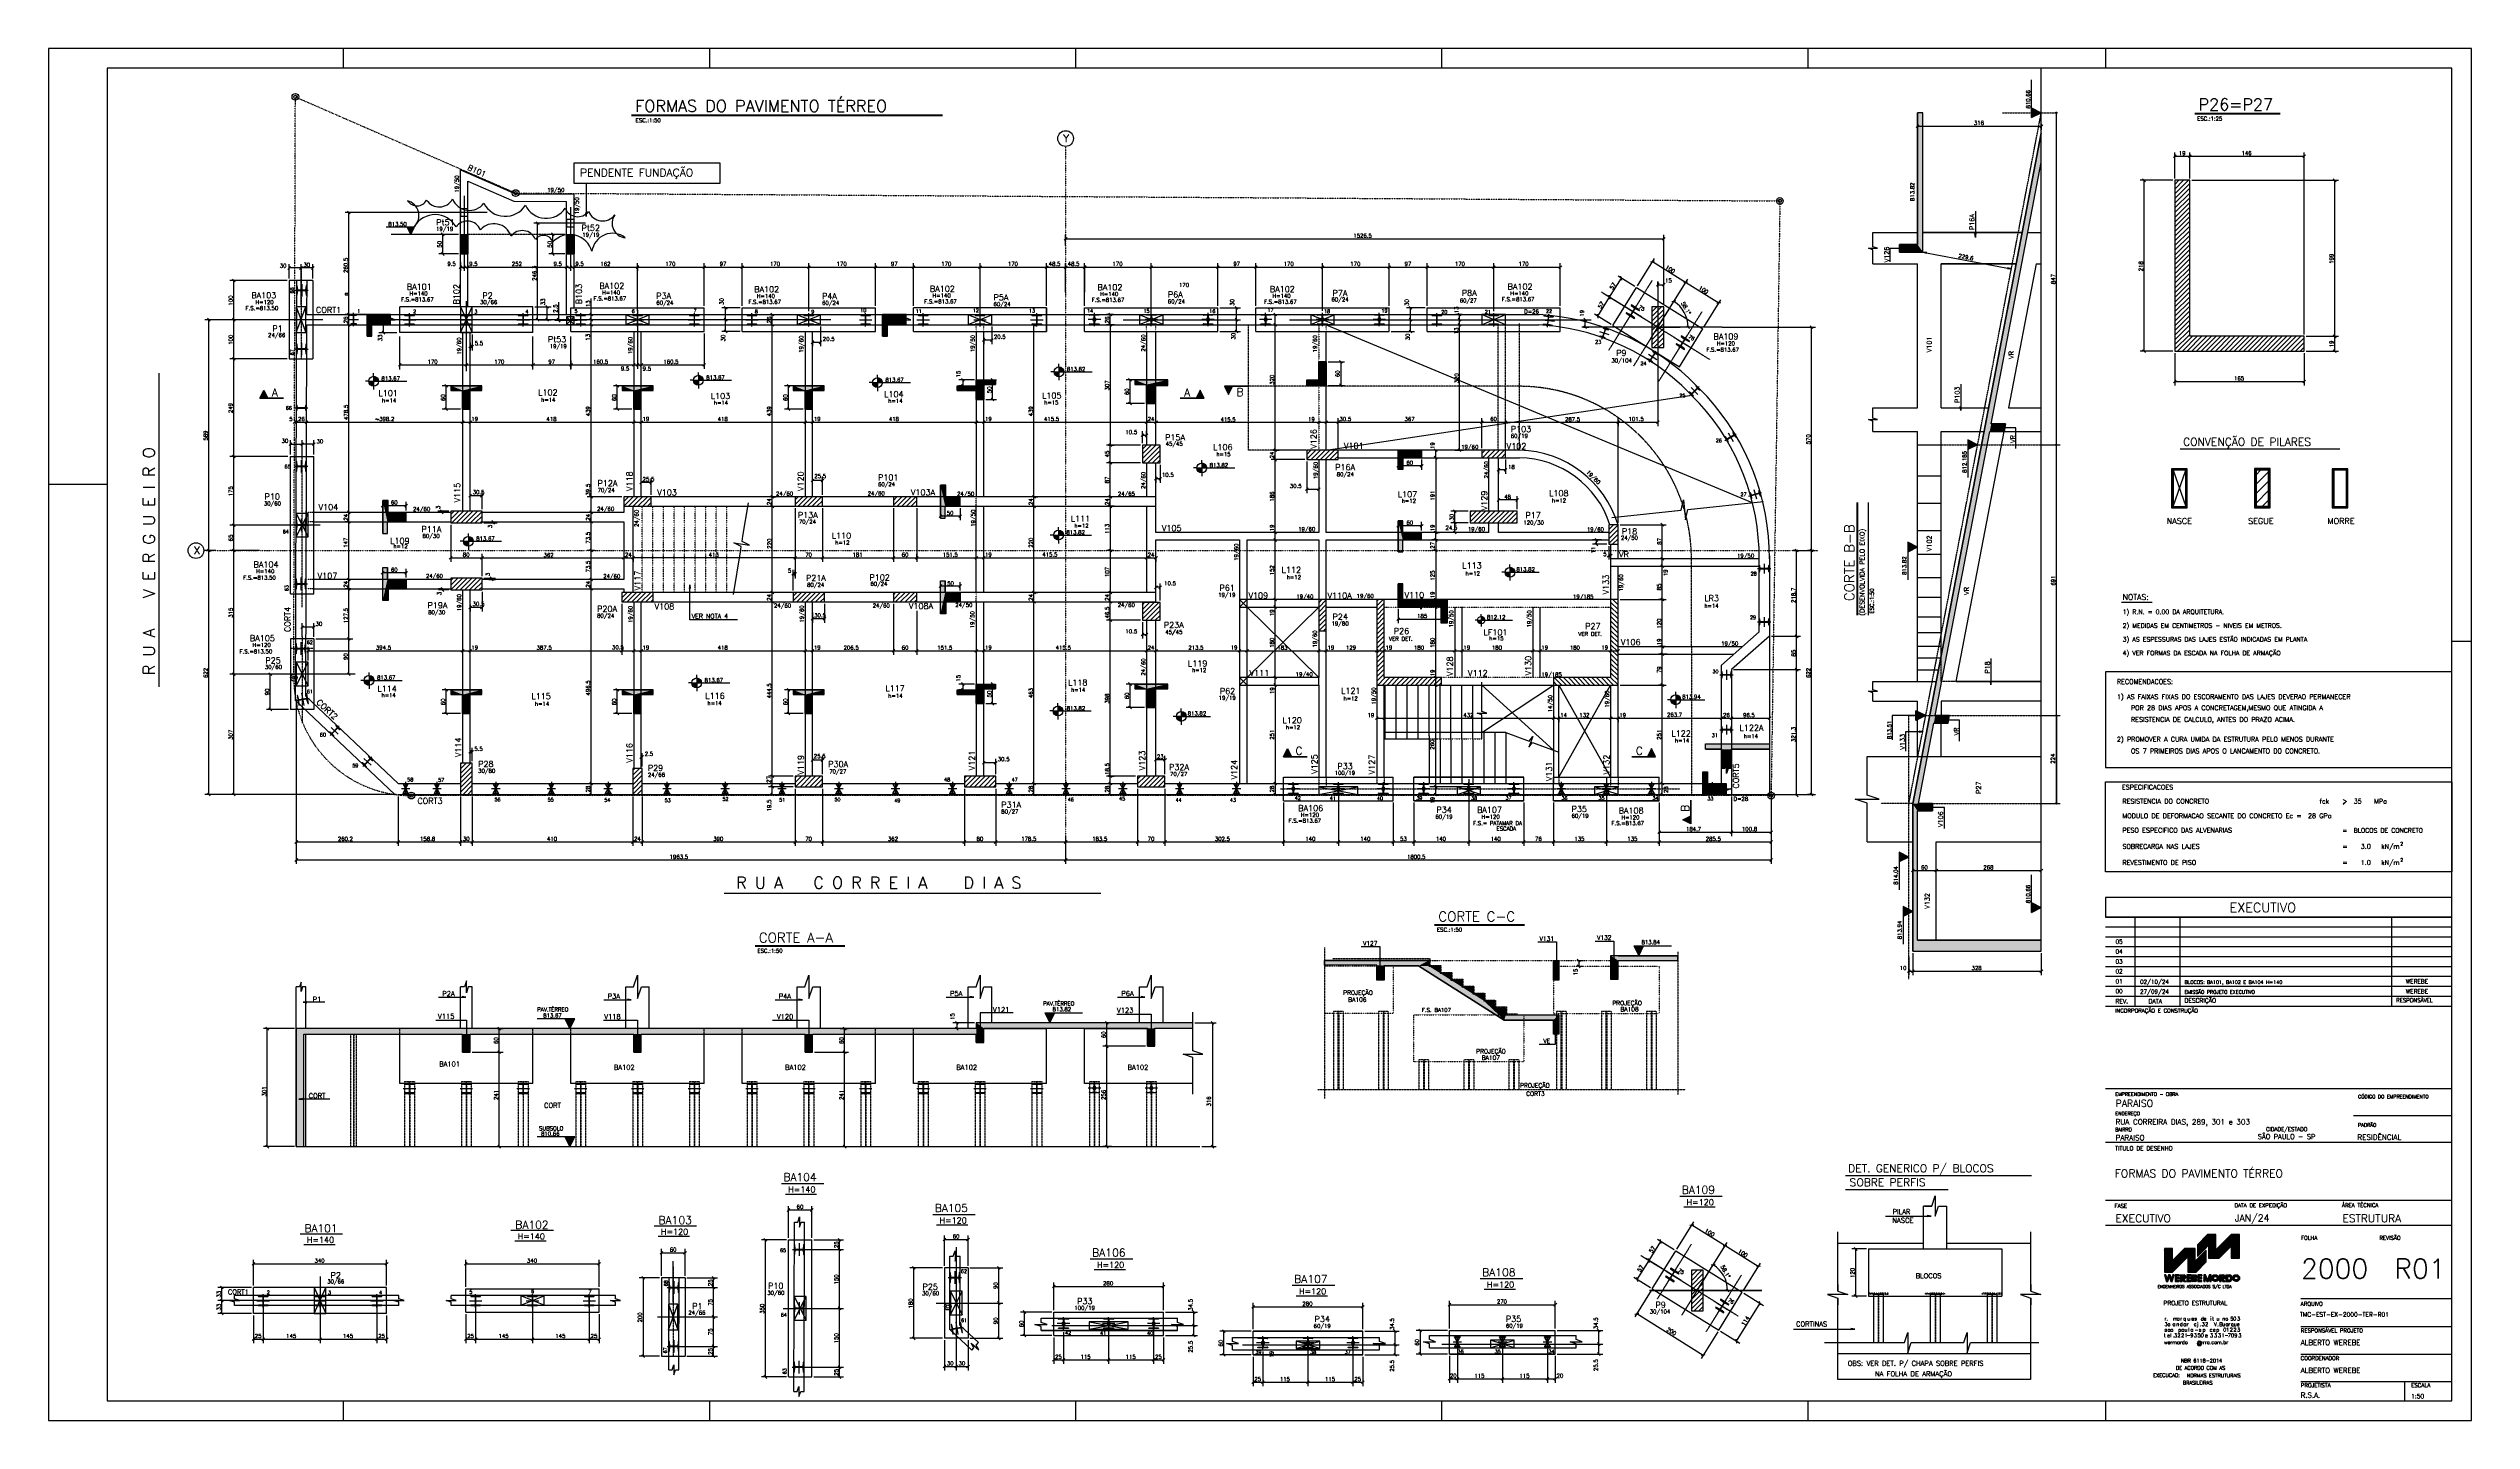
# Model space of a CAD drawing. Extents: x 880 to 7065, y 666 to 4166.
import ezdxf

# ---------------------------------------------------------------- set-up
doc = ezdxf.new("R2010")
doc.units = 0
doc.header["$MEASUREMENT"] = 0
for name, pattern in [('ESTILO_TQS_0003', [1.5, 0.5, -0.4, 0.1, -0.5]), ('ESTILO_TQS_0004', [2, 0.5, -0.4, 0.1, -0.4, 0.1, -0.5]), ('ESTILO_TQS_0005', [0.4, 0.3, -0.1])]:
    doc.linetypes.add(name, pattern=pattern)
for name, color, linetype in [('1', 1, 'CONTINUOUS'), ('2', 2, 'CONTINUOUS'), ('3', 3, 'CONTINUOUS'), ('4', 4, 'CONTINUOUS'), ('6', 6, 'CONTINUOUS'), ('7', 7, 'CONTINUOUS'), ('8', 8, 'CONTINUOUS'), ('9', 9, 'CONTINUOUS')]:
    doc.layers.add(name, color=color, linetype=linetype)
doc.styles.get("Standard").update_dxf_attribs({"font": 'ROMANS.SHX'})

msp = doc.modelspace()

# ---------------------------------------------------------------- linework, layer by layer
at = {"layer": '1', "linetype": 'Continuous'}
for p, q in [((1555.0315, 3574.062121), (1495.0315, 3574.062121)), ((1495.0315, 3574.062121), (1495.0315, 3374.081772)), ((1511.385005, 2502.652476), (1514.322416, 3574.062121)), ((1540.083998, 3487.0645), (1540.322511, 3574.062121)), ((1555.0315, 3574.062121), (1555.0315, 3374.081772)), ((4933.220533, 3556.280891), (5103.051177, 3450.651576)), ((1540.083998, 3487.0645), (4685.408132, 3487.0645)), ((1777.031636, 3441.0645), (1777.031636, 3507.0645)), ((2117.031486, 3507.0645), (1777.031636, 3507.0645)), ((2117.031486, 3441.0645), (2117.031486, 3507.0645)), ((2214.0315, 3444.064515), (2214.0315, 3504.064515)), ((2214.0315, 3504.064515), (2554.031486, 3504.064515)), ((2554.031486, 3444.064515), (2554.031486, 3504.064515)), ((2651.031486, 3444.064515), (2651.031486, 3504.064515)), ((2651.031486, 3504.064515), (2991.031486, 3504.064515)), ((2991.031486, 3444.064515), (2991.031486, 3504.064515)), ((3088.031486, 3444.064515), (3088.031486, 3504.064515)), ((3428.031486, 3444.064515), (3428.031486, 3504.064515)), ((3525.031636, 3444.064515), (3525.031636, 3504.064515)), ((3525.031636, 3504.064515), (3865.031785, 3504.064515)), ((3865.031785, 3444.064515), (3865.031785, 3504.064515)), ((3962.031636, 3444.064515), (3962.031636, 3504.064515)), ((3962.031636, 3504.064515), (4302.031636, 3504.064515)), ((4302.031636, 3444.064515), (4302.031636, 3504.064515)), ((4399.031486, 3444.064515), (4399.031486, 3504.064515)), ((4399.031486, 3504.064515), (4739.031486, 3504.064515)), ((4739.031486, 3444.064515), (4739.031486, 3504.064515)), ((1537.415701, 2513.813389), (1540.012713, 3461.0645)), ((1540.012714, 3461.0645), (4683.949391, 3461.0645)), ((2117.031486, 3441.0645), (1777.031636, 3441.0645)), ((2214.0315, 3444.064515), (2554.031486, 3444.064515)), ((2651.031486, 3444.064515), (2991.031486, 3444.064515)), ((3088.031486, 3444.064515), (3428.031486, 3444.064515)), ((3525.031636, 3444.064515), (3865.031785, 3444.064515)), ((3962.031636, 3444.064515), (4302.031636, 3444.064515)), ((4399.031486, 3444.064515), (4739.031486, 3444.064515)), ((4873.058535, 3459.44837), (5042.842467, 3353.848109)), ((1495.0315, 3374.081772), (1555.0315, 3374.081772)), ((1419.80602, 3273.484472), (1430.176817, 3294.226072)), ((1419.947068, 3273.571375), (1430.176817, 3294.030974)), ((1422.199265, 3278.270975), (1438.154368, 3278.270975)), ((1422.997068, 3279.866472), (1437.356619, 3279.866472)), ((1423.794816, 3281.462023), (1436.558871, 3281.462023)), ((1424.592565, 3283.05752), (1435.761122, 3283.05752)), ((1425.390319, 3284.653023), (1434.963362, 3284.653023)), ((1426.188068, 3286.24852), (1434.165613, 3286.24852)), ((1426.985816, 3287.844023), (1433.367864, 3287.844023)), ((1427.783565, 3289.439521), (1432.570116, 3289.439521)), ((1428.581319, 3291.035071), (1431.772367, 3291.035071)), ((1429.379068, 3292.630574), (1431.138019, 3292.630574)), ((1430.176817, 3294.226072), (1440.504162, 3273.571375)), ((1430.176817, 3294.03092), (1440.406613, 3273.571423)), ((3819.612015, 3294.226072), (3809.28467, 3273.571375)), ((3819.612015, 3294.03092), (3809.382219, 3273.571423)), ((3827.589567, 3278.270975), (3811.634464, 3278.270975)), ((3826.791764, 3279.866472), (3812.432213, 3279.866472)), ((3825.994016, 3281.462023), (3813.229961, 3281.462023)), ((3825.196267, 3283.05752), (3814.02771, 3283.05752)), ((3824.398513, 3284.653023), (3814.82547, 3284.653023)), ((3823.600764, 3286.24852), (3815.623219, 3286.24852)), ((3822.803016, 3287.844023), (3816.420967, 3287.844023)), ((3822.005267, 3289.439521), (3817.218716, 3289.439521)), ((3821.207513, 3291.035071), (3818.016465, 3291.035071)), ((3820.409764, 3292.630574), (3818.650813, 3292.630574)), ((3829.982812, 3273.484472), (3819.612015, 3294.226072)), ((3829.841764, 3273.571375), (3819.612015, 3294.030974)), ((3942.650148, 3304.308781), (3881.852646, 3304.134879)), ((3881.852646, 3304.134879), (3892.282728, 3283.423028)), ((3881.993942, 3304.048331), (3942.650397, 3304.22183)), ((3881.993942, 3304.048379), (3892.28217, 3283.618125)), ((3882.654955, 3302.541664), (3901.801021, 3302.596429)), ((3883.457264, 3300.948455), (3901.007791, 3300.998656)), ((3884.259572, 3299.355241), (3900.21461, 3299.400878)), ((3885.061935, 3297.762032), (3899.421428, 3297.803105)), ((3885.864244, 3296.16877), (3898.628247, 3296.205279)), ((3886.666553, 3294.575561), (3897.835065, 3294.607507)), ((3887.468868, 3292.982346), (3897.041871, 3293.009728)), ((3888.271177, 3291.389137), (3896.24869, 3291.411956)), ((3889.073486, 3289.795923), (3895.455508, 3289.814177)), ((3889.875795, 3288.202714), (3894.662326, 3288.216405)), ((3890.67811, 3286.609451), (3893.869145, 3286.618579)), ((3891.480419, 3285.016237), (3893.239363, 3285.021268)), ((3892.28217, 3283.618179), (3902.453403, 3304.106853)), ((3892.282728, 3283.423028), (3902.550952, 3304.107179)), ((5049.483379, 3305.813481), (5094.397438, 3260.471021)), ((5067.134941, 3324.903331), (5113.656332, 3277.937989)), ((1480.603771, 3273.484472), (1419.80602, 3273.484472)), ((1419.947068, 3273.571423), (1480.603771, 3273.571423)), ((1420.603768, 3275.079975), (1439.749913, 3275.079975)), ((1421.401517, 3276.675472), (1438.952116, 3276.675472)), ((3829.841764, 3273.571423), (3769.185061, 3273.571423)), ((3769.185061, 3273.484472), (3829.982812, 3273.484472)), ((3829.185064, 3275.079975), (3810.038919, 3275.079975)), ((3828.387315, 3276.675472), (3810.836716, 3276.675472)), ((1498.022897, 3125.081772), (1558.022897, 3125.081772)), ((1498.022897, 2775.0645), (1498.022897, 3125.081772)), ((1538.131951, 2775.0645), (1539.091572, 3125.081772)), ((1558.022897, 2775.0645), (1558.022897, 3125.081772)), ((6339.296887, 3093.814448), (6299.164746, 3093.814448)), ((6299.164746, 3093.814448), (6299.164746, 2993.992976)), ((6301.19569, 3093.814448), (6301.19569, 2993.992976)), ((6303.228161, 3093.814448), (6303.228161, 2993.992976)), ((6335.231945, 2993.992976), (6335.231945, 3093.814448)), ((6337.264416, 2993.992976), (6337.264416, 3093.814448)), ((6339.296887, 2993.992976), (6339.296887, 3093.814448)), ((6550.910351, 3094.068507), (6510.77821, 3094.068507)), ((6510.77821, 3094.068507), (6510.77821, 2993.992976)), ((6510.77821, 3074.256495), (6530.590222, 3094.068507)), ((6512.809155, 3094.068507), (6512.809155, 2993.992976)), ((6514.841625, 3094.068507), (6514.841625, 2993.992976)), ((6546.84541, 2993.992976), (6546.84541, 3094.068507)), ((6548.87788, 2993.992976), (6548.87788, 3094.068507)), ((6550.910351, 2993.992976), (6550.910351, 3094.068507)), ((6749.396679, 3093.814448), (6709.264538, 3093.814448)), ((6709.264538, 3093.814448), (6709.264538, 2993.992976)), ((6711.297009, 3093.814448), (6711.297009, 2993.992976)), ((6713.329479, 3093.814448), (6713.329479, 2993.992976)), ((6745.333264, 2993.992976), (6745.333264, 3093.814448)), ((6747.364208, 2993.992976), (6747.364208, 3093.814448)), ((6749.396679, 2993.992976), (6749.396679, 3093.814448)), ((1030.476824, 3053.259339), (880.474357, 3053.259339)), ((6339.296887, 3091.78274), (6299.164746, 3091.78274)), ((6339.296887, 3090.005091), (6299.164746, 3090.005091)), ((6303.228161, 2997.802333), (6335.231945, 3090.005091)), ((6303.228161, 3090.005091), (6335.231945, 2997.802333)), ((6550.910351, 3092.036799), (6510.77821, 3092.036799)), ((6550.910351, 3090.258387), (6510.77821, 3050.127009)), ((6550.910351, 3090.004329), (6510.77821, 3090.004329)), ((6510.77821, 3026.250819), (6550.910351, 3066.128901)), ((6550.910351, 3042.252711), (6510.77821, 3002.12057)), ((6749.396679, 3091.78274), (6709.264538, 3091.78274)), ((6749.396679, 3090.005091), (6709.264538, 3090.005091)), ((2653.037246, 2921.539451), (2666.754284, 3007.080615)), ((6299.164746, 2997.802333), (6339.296887, 2997.802333)), ((6299.164746, 2995.770625), (6339.296887, 2995.770625)), ((6299.164746, 2993.992976), (6339.296887, 2993.992976)), ((6510.77821, 2998.056392), (6550.910351, 2998.056392)), ((6510.77821, 2996.024684), (6550.910351, 2996.024684)), ((6510.77821, 2993.992976), (6550.910351, 2993.992976)), ((6526.780102, 2993.992976), (6550.910351, 3018.122462)), ((6709.264538, 2997.802333), (6749.396679, 2997.802333)), ((6709.264538, 2995.770625), (6749.396679, 2995.770625)), ((6709.264538, 2993.992976), (6749.396679, 2993.992976)), ((2629.270404, 2773.342959), (2646.685905, 2881.936147)), ((5246.746549, 2678.06465), (5246.746549, 2872.054273)), ((1498.022897, 2775.0645), (1558.022897, 2775.0645)), ((3920.5315, 2741.0645), (3939.5315, 2760.0645)), ((3939.5315, 2741.0645), (3920.5315, 2760.0645)), ((3939.5315, 2561.0645), (4122.5315, 2741.0645)), ((3939.5315, 2741.0645), (4122.5315, 2561.0645)), ((1498.0315, 2660.099045), (1498.0315, 2480.064488)), ((1558.0315, 2660.099045), (1498.0315, 2660.099045)), ((1558.0315, 2660.099045), (1558.0315, 2480.064488)), ((5150.249252, 2593.06465), (5246.746549, 2678.06465)), ((5272.746549, 2666.318461), (5176.249252, 2581.318461)), ((7064.708681, 2653.259339), (7014.456659, 2653.259339)), ((3920.5315, 2542.0645), (3939.5315, 2561.0645)), ((3939.5315, 2542.0645), (3920.5315, 2561.0645)), ((4735.5315, 2307.0645), (4867.5315, 2542.0645)), ((4735.5315, 2542.0645), (4867.5315, 2307.0645)), ((5150.249252, 2291.0645), (5150.249252, 2593.06465)), ((5176.249252, 2581.318461), (5176.249252, 2263.0645)), ((1558.0315, 2480.064488), (1498.0315, 2480.064488)), ((4032.531351, 2359.211001), (4042.902147, 2379.952601)), ((4093.329101, 2359.211001), (4032.531351, 2359.211001)), ((4032.672399, 2359.297904), (4042.902147, 2379.757503)), ((4032.672399, 2359.297952), (4093.329101, 2359.297952)), ((4033.329099, 2360.806504), (4052.475243, 2360.806504)), ((4034.126848, 2362.402001), (4051.677447, 2362.402001)), ((4034.924596, 2363.997504), (4050.879699, 2363.997504)), ((4035.722398, 2365.593001), (4050.08195, 2365.593001)), ((4036.520147, 2367.188552), (4049.284202, 2367.188552)), ((4037.317896, 2368.784049), (4048.486453, 2368.784049)), ((4038.11565, 2370.379552), (4047.688692, 2370.379552)), ((4038.913399, 2371.975049), (4046.890944, 2371.975049)), ((4039.711147, 2373.570552), (4046.093195, 2373.570552)), ((4040.508896, 2375.16605), (4045.295447, 2375.16605)), ((4041.30665, 2376.7616), (4044.497698, 2376.7616)), ((4042.104399, 2378.357103), (4043.86335, 2378.357103)), ((4042.902147, 2379.952601), (4053.229493, 2359.297904)), ((4042.902147, 2379.757449), (4053.131944, 2359.297952)), ((4982.158081, 2359.297952), (4921.501379, 2359.297952)), ((4921.501379, 2359.211001), (4982.29913, 2359.211001)), ((4971.928333, 2379.952601), (4961.600988, 2359.297904)), ((4971.928333, 2379.757449), (4961.698537, 2359.297952)), ((4981.501381, 2360.806504), (4962.355237, 2360.806504)), ((4980.703633, 2362.402001), (4963.153033, 2362.402001)), ((4979.905884, 2363.997504), (4963.950781, 2363.997504)), ((4979.108082, 2365.593001), (4964.74853, 2365.593001)), ((4978.310333, 2367.188552), (4965.546279, 2367.188552)), ((4977.512585, 2368.784049), (4966.344027, 2368.784049)), ((4976.71483, 2370.379552), (4967.141788, 2370.379552)), ((4975.917082, 2371.975049), (4967.939536, 2371.975049)), ((4975.119333, 2373.570552), (4968.737285, 2373.570552)), ((4974.321584, 2375.16605), (4969.535033, 2375.16605)), ((4973.52383, 2376.7616), (4970.332782, 2376.7616)), ((4972.726081, 2378.357103), (4970.96713, 2378.357103)), ((4982.29913, 2359.211001), (4971.928333, 2379.952601)), ((4982.158081, 2359.297904), (4971.928333, 2379.757503)), ((1772.739073, 2291.0645), (1932.0315, 2291.0645)), ((1962.0315, 2291.0645), (2372.0315, 2291.0645)), ((2396.0315, 2291.0645), (2786.0315, 2291.0645)), ((2856.0315, 2291.0645), (3218.0315, 2291.0645)), ((3298.0315, 2291.0645), (3660.0315, 2291.0645)), ((4032.531351, 2307.0645), (4312.5315, 2307.0645)), ((4032.531351, 2247.0645), (4032.531351, 2307.0645)), ((4312.5315, 2247.0645), (4312.5315, 2307.0645)), ((4365.53135, 2247.0645), (4365.53135, 2307.0645)), ((4645.5315, 2247.0645), (4645.5315, 2307.0645)), ((4721.5315, 2247.0645), (4721.5315, 2307.0645)), ((4721.5315, 2307.0645), (4991.53165, 2307.0645)), ((4991.53165, 2247.0645), (4991.53165, 2307.0645)), ((4032.531351, 2247.0645), (4312.5315, 2247.0645)), ((5072.41082, 2188.080237), (5072.41082, 2248.736939)), ((5072.497771, 2248.736939), (5072.497771, 2187.939188)), ((5051.756171, 2198.309985), (5072.410868, 2208.63733)), ((5072.497771, 2187.939188), (5051.756171, 2198.309985)), ((5072.410868, 2188.080237), (5051.951269, 2198.309985)), ((5051.951323, 2198.309985), (5072.41082, 2208.539781)), ((5053.351669, 2197.512236), (5053.351669, 2199.271187)), ((5054.947172, 2196.714488), (5054.947172, 2199.905536)), ((5056.542722, 2195.916733), (5056.542722, 2200.703284)), ((5058.13822, 2195.118985), (5058.13822, 2201.501033)), ((5059.733723, 2194.321236), (5059.733723, 2202.298781)), ((5061.32922, 2193.523488), (5061.32922, 2203.09653)), ((5062.924723, 2192.725733), (5062.924723, 2203.894291)), ((5064.52022, 2191.927985), (5064.52022, 2204.692039)), ((5066.115771, 2191.130236), (5066.115771, 2205.489788)), ((5067.711268, 2190.332434), (5067.711268, 2206.287536)), ((5069.306771, 2189.534685), (5069.306771, 2207.085285)), ((5070.902268, 2188.736937), (5070.902268, 2207.883081)), ((3801.588203, 1609.198712), (3801.588203, 1707.239255)), ((7014.456431, 1722.362301), (6130.224573, 1722.362301)), ((1777.031636, 1525.503823), (1777.031636, 1651.503823)), ((2117.031486, 1525.503823), (2117.031486, 1651.503823)), ((2214.0315, 1525.503823), (2214.0315, 1651.503823)), ((2554.031486, 1525.503823), (2554.031486, 1651.503823)), ((2651.031486, 1525.503823), (2651.031486, 1651.503823)), ((2991.031486, 1525.503823), (2991.031486, 1651.503823)), ((3088.031486, 1525.503823), (3088.031486, 1651.503823)), ((3267.5315, 1665.503823), (3428.031486, 1665.503823)), ((3428.031486, 1525.503823), (3428.031486, 1665.503823)), ((3525.031636, 1525.503823), (3525.031636, 1665.503823)), ((3525.031636, 1665.503823), (3685.5315, 1665.503823)), ((3801.588203, 1498.123842), (3801.588203, 1592.197475)), ((2117.031486, 1525.503823), (1777.031636, 1525.503823)), ((2554.03135, 1525.503823), (2214.0315, 1525.503823)), ((2991.031337, 1525.503823), (2651.031486, 1525.503823)), ((3428.031336, 1525.503823), (3088.031486, 1525.503823)), ((3801.588203, 1525.503823), (3525.031636, 1525.503823)), ((7014.456431, 1511.847949), (6130.224573, 1511.847949)), ((7014.456431, 1443.286776), (6763.42808, 1443.286776)), ((7014.456431, 1374.725604), (6130.224573, 1374.725604)), ((5665.856448, 1103.479294), (5665.856448, 1212.992978)), ((5687.141487, 1212.992978), (5665.856448, 1212.992978)), ((5704.57146, 1212.992978), (5725.856448, 1212.992978)), ((5725.856448, 1103.479294), (5725.856448, 1212.992978)), ((7014.456431, 1226.834525), (6130.224573, 1226.834525)), ((2769.002879, 1127.040055), (2829.002879, 1127.040055)), ((2769.002879, 777.022783), (2769.002879, 1127.040055)), ((2783.010102, 739.91616), (2784.194908, 1172.068614)), ((2809.0102, 739.91616), (2810.195006, 1172.068614)), ((2829.002879, 777.022783), (2829.002879, 1127.040055)), ((7014.456431, 1163.612496), (6130.224573, 1163.612496)), ((6365.04747, 1094.099434), (6411.220836, 1140.270847)), ((6365.04747, 1095.158017), (6410.1603, 1140.270847)), ((6365.04747, 1096.2166), (6409.101717, 1140.270847)), ((6365.04747, 1097.27909), (6408.039227, 1140.270847)), ((6365.04747, 1098.337673), (6406.978691, 1140.270847)), ((6365.04747, 1099.400162), (6405.918155, 1140.270847)), ((6365.04747, 1100.460699), (6404.857619, 1140.270847)), ((6365.04747, 1101.521235), (6403.797082, 1140.270847)), ((6365.04747, 1102.581771), (6402.736546, 1140.270847)), ((6365.04747, 1103.644261), (6401.67601, 1140.270847)), ((6365.04747, 1104.704797), (6400.615474, 1140.270847)), ((6365.04747, 1105.76338), (6399.554937, 1140.270847)), ((6365.04747, 1106.825869), (6398.494401, 1140.270847)), ((6365.04747, 1107.884452), (6397.433865, 1140.270847)), ((6365.04747, 1108.946942), (6396.373328, 1140.270847)), ((6365.04747, 1110.005525), (6395.312792, 1140.270847)), ((6365.04747, 1111.068014), (6394.250303, 1140.270847)), ((6365.04747, 1112.126598), (6393.189767, 1140.270847)), ((6365.04747, 1113.187134), (6392.12923, 1140.270847)), ((6365.04747, 1093.036945), (6412.13489, 1140.120458)), ((6365.04747, 1091.976408), (6412.13489, 1139.059922)), ((6365.04747, 1090.915872), (6412.13489, 1138.001339)), ((6365.04747, 1089.855336), (6412.13489, 1136.938849)), ((6365.04747, 1088.792847), (6412.13489, 1135.880266)), ((6365.04747, 1087.73231), (6412.13489, 1134.817777)), ((6365.04747, 1086.671774), (6412.13489, 1133.759194)), ((6365.04747, 1085.611238), (6412.13489, 1132.696704)), ((6365.04747, 1084.552655), (6412.13489, 1131.638121)), ((6393.334296, 1081.017534), (6452.585657, 1140.270847)), ((6393.334296, 1082.076117), (6451.525121, 1140.270847)), ((6393.334296, 1111.775039), (6412.13489, 1130.577585)), ((6393.334296, 1110.714502), (6412.13489, 1129.515096)), ((6393.334296, 1109.653966), (6412.13489, 1128.454559)), ((6393.334296, 1108.591477), (6412.13489, 1127.394023)), ((6393.334296, 1107.532893), (6412.13489, 1126.333487)), ((6393.334296, 1106.470404), (6412.13489, 1125.270997)), ((6393.334296, 1105.411821), (6412.13489, 1124.212414)), ((6393.334296, 1104.349332), (6412.13489, 1123.149925)), ((6393.334296, 1103.290748), (6412.13489, 1122.091342)), ((6393.334296, 1102.228259), (6412.13489, 1121.032758)), ((6393.334296, 1101.169676), (6412.13489, 1119.970269)), ((6393.334296, 1100.10914), (6412.13489, 1118.909733)), ((6393.334296, 1099.04665), (6412.13489, 1117.849197)), ((6393.334296, 1097.986114), (6412.13489, 1116.78866)), ((6393.334296, 1096.925578), (6412.13489, 1115.726171)), ((6393.334296, 1095.865041), (6412.13489, 1114.665635)), ((6393.334296, 1094.802552), (6412.13489, 1113.607051)), ((6393.646793, 1080.271447), (6453.646193, 1140.270847)), ((6394.70733, 1080.271447), (6454.70673, 1140.270847)), ((6395.767866, 1080.271447), (6455.767266, 1140.270847)), ((6396.828402, 1080.271447), (6456.827802, 1140.270847)), ((6397.890891, 1080.271447), (6457.890291, 1140.270847)), ((6398.951428, 1080.271447), (6458.950828, 1140.270847)), ((6400.011964, 1080.271447), (6460.011364, 1140.270847)), ((6401.070547, 1080.271447), (6461.0719, 1140.270847)), ((6402.131083, 1080.271447), (6462.132437, 1140.270847)), ((6403.193573, 1080.271447), (6463.19102, 1140.270847)), ((6404.254109, 1080.271447), (6464.251556, 1140.270847)), ((6405.314645, 1080.271447), (6465.314045, 1140.270847)), ((6406.375182, 1080.271447), (6466.374582, 1140.270847)), ((6407.435718, 1080.271447), (6467.435118, 1140.270847)), ((6408.496254, 1080.271447), (6468.495654, 1140.270847)), ((6409.55679, 1080.271447), (6469.55619, 1140.270847)), ((6410.617327, 1080.271447), (6470.616727, 1140.270847)), ((6411.677863, 1080.271447), (6471.677263, 1140.270847)), ((6412.738399, 1080.271447), (6472.13429, 1139.665385)), ((6413.798935, 1080.271447), (6472.13429, 1138.604848)), ((6414.859472, 1080.271447), (6472.13429, 1137.544312)), ((6415.920008, 1080.271447), (6472.13429, 1136.481823)), ((6416.982497, 1080.271447), (6472.13429, 1135.42324)), ((6418.041081, 1080.271447), (6472.13429, 1134.36075)), ((6419.101617, 1080.271447), (6472.13429, 1133.302167)), ((6420.162153, 1080.271447), (6472.13429, 1132.239678)), ((6451.1345, 1110.532863), (6472.13429, 1131.534607)), ((6451.1345, 1109.47428), (6472.13429, 1130.472117)), ((6451.1345, 1108.411791), (6472.13429, 1129.411581)), ((6451.1345, 1107.353208), (6472.13429, 1128.352998)), ((6451.1345, 1106.290718), (6472.13429, 1127.290508)), ((6451.1345, 1105.232135), (6472.13429, 1126.231925)), ((6451.1345, 1104.171599), (6472.13429, 1125.169436)), ((6451.1345, 1103.10911), (6472.13429, 1124.110853)), ((6451.1345, 1102.048573), (6472.13429, 1123.048363)), ((6451.1345, 1100.988037), (6472.13429, 1121.98978)), ((6451.1345, 1099.927501), (6472.13429, 1120.927291)), ((6451.1345, 1098.865011), (6472.13429, 1119.866755)), ((6451.1345, 1097.806428), (6472.13429, 1118.806218)), ((6451.1345, 1096.747845), (6472.13429, 1117.745682)), ((6451.1345, 1095.685356), (6472.13429, 1116.685146)), ((6451.1345, 1094.626773), (6472.13429, 1115.622656)), ((6451.1345, 1093.564283), (6472.13429, 1114.564073)), ((6451.1345, 1092.503747), (6472.13429, 1113.501584)), ((3167.367887, 1055.649931), (3167.367887, 875.615375)), ((3227.367887, 1055.649931), (3167.367887, 1055.649931)), ((3180.721392, 898.203362), (3181.234676, 1085.422034)), ((3206.752088, 909.364275), (3207.234773, 1085.42201)), ((3227.367887, 1055.649931), (3227.367887, 875.615375)), ((5033.77396, 1098.694714), (5203.604604, 993.065399)), ((5525.856448, 1103.479294), (5865.856435, 1103.479294)), ((5525.856448, 1103.479294), (5525.856448, 983.479294)), ((5865.856435, 1103.479294), (5865.856435, 983.479294)), ((6280.749485, 1045.129221), (6340.356311, 1104.738)), ((6280.749485, 1046.189757), (6339.295774, 1104.738)), ((6280.749485, 1047.252246), (6338.235238, 1104.738)), ((6280.749485, 1048.312783), (6337.174702, 1104.738)), ((6280.749485, 1049.373319), (6336.114165, 1104.738)), ((6280.749485, 1050.431902), (6335.051676, 1104.738)), ((6280.749485, 1051.494391), (6333.99114, 1104.738)), ((6280.749485, 1052.556881), (6332.930604, 1104.738)), ((6280.749485, 1084.372969), (6301.112562, 1104.738)), ((6280.749485, 1085.433505), (6300.052026, 1104.738)), ((6280.749485, 1086.495994), (6298.99149, 1104.738)), ((6280.749485, 1087.556531), (6297.930954, 1104.738)), ((6280.749485, 1088.615114), (6296.870417, 1104.738)), ((6280.749485, 1089.677603), (6295.809881, 1104.738)), ((6280.749485, 1090.736186), (6294.749345, 1104.738)), ((6280.749485, 1091.798676), (6293.688808, 1104.738)), ((6280.749485, 1092.857259), (6292.628272, 1104.738)), ((6280.749485, 1093.917795), (6291.565783, 1104.738)), ((6280.749485, 1094.978332), (6290.505247, 1104.738)), ((6280.749485, 1096.040821), (6289.44471, 1104.738)), ((6280.749485, 1097.101357), (6288.386127, 1104.738)), ((6280.749485, 1098.161893), (6287.325591, 1104.738)), ((6280.749485, 1099.220477), (6286.263101, 1104.738)), ((6280.749485, 1100.282966), (6285.202565, 1104.738)), ((6280.749485, 1101.345455), (6284.142029, 1104.738)), ((6280.749485, 1102.404039), (6283.081493, 1104.738)), ((6280.749485, 1103.462622), (6282.020956, 1104.738)), ((6280.749485, 1104.525111), (6280.96042, 1104.738)), ((6280.749485, 1104.738), (6280.749485, 1044.7386)), ((6301.749275, 1104.738), (6280.749485, 1104.738)), ((6280.749485, 1104.738), (6280.749485, 1104.738)), ((6280.749485, 1083.312433), (6301.749275, 1104.314176)), ((6280.749485, 1082.251896), (6301.749275, 1103.253639)), ((6280.749485, 1081.193313), (6301.749275, 1102.19115)), ((6280.749485, 1080.130824), (6301.749275, 1101.130614)), ((6280.749485, 1079.068334), (6301.749275, 1100.070077)), ((6280.749485, 1078.009751), (6301.749275, 1099.009541)), ((6280.749485, 1076.951168), (6301.749275, 1097.947052)), ((6280.749485, 1075.888679), (6301.749275, 1096.886516)), ((6280.749485, 1074.826189), (6301.749275, 1095.825979)), ((6280.749485, 1073.767606), (6301.749275, 1094.767396)), ((6280.749485, 1072.70707), (6301.749275, 1093.708813)), ((6280.749485, 1071.646534), (6301.749275, 1092.646324)), ((6280.749485, 1070.584044), (6301.749275, 1091.583834)), ((6280.749485, 1069.523508), (6301.749275, 1090.525251)), ((6280.749485, 1068.462972), (6301.749275, 1089.464715)), ((6280.749485, 1067.404389), (6301.749275, 1088.402225)), ((6280.749485, 1066.341899), (6301.749275, 1087.341689)), ((6280.749485, 1065.27941), (6301.749275, 1086.281153)), ((6280.749485, 1064.220827), (6301.749275, 1085.220617)), ((6280.749485, 1063.162243), (6301.749275, 1084.162033)), ((6280.749485, 1062.101707), (6301.749275, 1083.099544)), ((6280.749485, 1061.039218), (6301.749275, 1082.037055)), ((6280.749485, 1059.978682), (6301.749275, 1080.978472)), ((6280.749485, 1058.918145), (6301.749275, 1079.919888)), ((6280.749485, 1057.857609), (6301.749275, 1078.857399)), ((6280.749485, 1056.79512), (6301.749275, 1077.796863)), ((6280.749485, 1055.736536), (6301.749275, 1076.736326)), ((6280.749485, 1054.674047), (6301.749275, 1075.67579)), ((6280.749485, 1053.615464), (6301.749275, 1074.615254)), ((6281.417447, 1044.7386), (6341.414894, 1104.738)), ((6282.477983, 1044.7386), (6342.47543, 1104.738)), ((6283.538519, 1044.7386), (6343.537919, 1104.738)), ((6284.599056, 1044.7386), (6344.598456, 1104.738)), ((6285.659592, 1044.7386), (6345.658992, 1104.738)), ((6286.720128, 1044.7386), (6346.719528, 1104.738)), ((6287.782618, 1044.7386), (6347.780064, 1104.738)), ((6288.841201, 1044.7386), (6348.840601, 1104.738)), ((6289.901737, 1044.7386), (6349.901137, 1104.738)), ((6290.962273, 1044.7386), (6350.961673, 1104.738)), ((6292.02281, 1044.7386), (6352.02221, 1104.738)), ((6293.083346, 1044.7386), (6353.082746, 1104.738)), ((6294.143882, 1044.7386), (6354.143282, 1104.738)), ((6295.206371, 1044.7386), (6355.205771, 1104.738)), ((6296.266908, 1044.7386), (6356.266308, 1104.738)), ((6297.325491, 1044.7386), (6357.324891, 1104.738)), ((6298.386027, 1044.7386), (6358.38738, 1104.738)), ((6299.446563, 1044.7386), (6359.447917, 1104.738)), ((6300.509053, 1044.7386), (6359.549478, 1103.779025)), ((6301.569589, 1044.7386), (6359.549478, 1102.716535)), ((6332.049753, 1104.738), (6301.749275, 1074.435568)), ((6301.749275, 1074.435568), (6301.749275, 1104.738)), ((6301.749275, 1044.7386), (6340.748885, 1083.736256)), ((6359.549478, 1104.738), (6332.049753, 1104.738)), ((6340.748885, 1082.855406), (6359.549478, 1101.657952)), ((6340.748885, 1081.79487), (6359.549478, 1100.597416)), ((6340.748885, 1053.158437), (6387.832398, 1100.245857)), ((6340.748885, 1080.734333), (6359.549478, 1099.53688)), ((6340.748885, 1052.095948), (6387.832398, 1099.183368)), ((6340.748885, 1079.673797), (6359.549478, 1098.47439)), ((6340.748885, 1051.037365), (6387.832398, 1098.122831)), ((6340.748885, 1078.615214), (6359.549478, 1097.413854)), ((6340.748885, 1049.978782), (6387.832398, 1097.062295)), ((6340.748885, 1077.552725), (6359.549478, 1096.353318)), ((6340.748885, 1048.916292), (6387.832398, 1096.001759)), ((6340.748885, 1076.490235), (6359.549478, 1095.294735)), ((6340.748885, 1047.855756), (6387.832398, 1094.939269)), ((6340.748885, 1075.431652), (6359.549478, 1094.232245)), ((6340.748885, 1046.79522), (6387.832398, 1093.878733)), ((6340.748885, 1074.373069), (6359.549478, 1093.173662)), ((6340.748885, 1045.734683), (6387.832398, 1092.818197)), ((6340.748885, 1073.312533), (6359.549478, 1092.111173)), ((6340.748885, 1072.250043), (6359.549478, 1091.05259)), ((6340.748885, 1071.189507), (6359.549478, 1089.992053)), ((6340.748885, 1070.128971), (6359.549478, 1088.929564)), ((6340.748885, 1069.068434), (6359.549478, 1087.869028)), ((6340.748885, 1068.005945), (6359.549478, 1086.808491)), ((6340.748885, 1066.945409), (6359.549478, 1085.747955)), ((6340.748885, 1065.884872), (6359.549478, 1084.689372)), ((6340.748885, 1083.736256), (6340.748885, 1044.7386)), ((6340.748885, 1064.826289), (6359.549478, 1083.626883)), ((6340.748885, 1063.767706), (6359.549478, 1082.564393)), ((6340.748885, 1062.705217), (6359.549478, 1081.50581)), ((6340.748885, 1061.642727), (6359.549478, 1080.447227)), ((6340.748885, 1060.584144), (6359.549478, 1079.384737)), ((6340.748885, 1059.523608), (6359.549478, 1078.322248)), ((6340.748885, 1058.461119), (6359.549478, 1077.263665)), ((6340.748885, 1057.400582), (6359.549478, 1076.203129)), ((6340.748885, 1056.340046), (6359.549478, 1075.142592)), ((6340.748885, 1055.27951), (6359.549478, 1074.080103)), ((6340.748885, 1054.220927), (6359.549478, 1073.019567)), ((6340.811384, 1044.7386), (6387.832398, 1091.759614)), ((6341.87192, 1044.7386), (6387.832398, 1090.701031)), ((6342.932457, 1044.7386), (6387.832398, 1089.638541)), ((6343.994946, 1044.7386), (6387.832398, 1088.576052)), ((6345.055482, 1044.7386), (6387.832398, 1087.517469)), ((6346.116019, 1044.7386), (6387.832398, 1086.456932)), ((6347.176555, 1044.7386), (6387.832398, 1085.394443)), ((6348.235138, 1044.7386), (6387.832398, 1084.333907)), ((6349.297627, 1044.7386), (6387.832398, 1083.27337)), ((6350.358164, 1044.7386), (6387.832398, 1082.212834)), ((6351.4187, 1044.7386), (6387.832398, 1081.154251)), ((6352.479236, 1044.7386), (6387.832398, 1080.091762)), ((6353.539772, 1044.7386), (6387.832398, 1079.029272)), ((6354.600309, 1044.7386), (6387.832398, 1077.970689)), ((6355.660845, 1044.7386), (6387.832398, 1076.912106)), ((6356.721381, 1044.7386), (6387.832398, 1075.849617)), ((6357.781918, 1044.7386), (6387.832398, 1074.78908)), ((6358.842454, 1044.7386), (6387.832398, 1073.728544)), ((6359.549478, 1072.238325), (6359.549478, 1104.738)), ((6387.832398, 1100.521245), (6359.549478, 1072.238325)), ((6359.90299, 1044.7386), (6387.832398, 1072.668008)), ((6360.963526, 1044.7386), (6387.832398, 1071.607471)), ((6361.670551, 1044.7386), (6387.832398, 1070.900447)), ((6361.748675, 1044.7386), (6387.832398, 1070.822323)), ((6387.832398, 1070.822323), (6387.832398, 1100.521245)), ((6393.334296, 1093.743969), (6412.13489, 1112.544562)), ((6393.334296, 1092.685386), (6412.13489, 1111.485979)), ((6393.334296, 1091.622896), (6412.13489, 1110.42349)), ((6393.334296, 1090.564313), (6412.13489, 1109.364906)), ((6393.334296, 1089.501824), (6412.13489, 1108.302417)), ((6393.334296, 1088.441288), (6412.13489, 1107.243834)), ((6393.334296, 1087.380751), (6412.13489, 1106.181345)), ((6393.334296, 1086.320215), (6412.13489, 1105.120808)), ((6393.334296, 1085.257726), (6412.13489, 1104.060272)), ((6393.334296, 1084.197189), (6412.13489, 1102.999736)), ((6393.334296, 1083.138606), (6412.13489, 1101.939199)), ((6451.1345, 1091.443211), (6472.13429, 1112.443001)), ((6451.1345, 1090.382674), (6472.13429, 1111.384417)), ((6451.1345, 1089.320185), (6472.13429, 1110.321928)), ((6451.1345, 1088.259649), (6472.13429, 1109.261392)), ((6451.1345, 1087.201066), (6472.13429, 1108.200856)), ((6451.1345, 1086.138576), (6472.13429, 1107.140319)), ((6451.1345, 1085.079993), (6472.13429, 1106.07783)), ((6451.1345, 1084.017504), (6472.13429, 1105.017294)), ((6451.1345, 1082.95892), (6472.13429, 1103.956757)), ((6451.1345, 1081.896431), (6472.13429, 1102.896221)), ((6451.1345, 1080.837848), (6472.13429, 1101.837638)), ((6451.628635, 1080.271447), (6472.13429, 1100.775149)), ((6452.689172, 1080.271447), (6472.13429, 1099.716565)), ((6453.749708, 1080.271447), (6472.13429, 1098.654076)), ((6454.810244, 1080.271447), (6472.13429, 1097.595493)), ((6455.87078, 1080.271447), (6472.13429, 1096.533003)), ((6456.931317, 1080.271447), (6472.13429, 1095.472467)), ((6457.991853, 1080.271447), (6472.13429, 1094.411931)), ((6459.052389, 1080.271447), (6472.13429, 1093.351395)), ((6460.112925, 1080.271447), (6472.13429, 1092.290858)), ((6461.173462, 1080.271447), (6472.13429, 1091.228369)), ((6462.235951, 1080.271447), (6472.13429, 1090.169786)), ((6463.294534, 1080.271447), (6472.13429, 1089.107296)), ((6464.355071, 1080.271447), (6472.13429, 1088.048713)), ((6465.41756, 1080.271447), (6472.13429, 1086.986224)), ((6466.478096, 1080.271447), (6472.13429, 1085.927641)), ((6467.536679, 1080.271447), (6472.13429, 1084.867105)), ((6468.597216, 1080.271447), (6472.13429, 1083.806568)), ((6469.659705, 1080.271447), (6472.13429, 1082.746032)), ((6470.720241, 1080.271447), (6472.13429, 1081.683543)), ((6471.778824, 1080.271447), (6472.13429, 1080.623006)), ((1403.58196, 938.938951), (1403.58196, 1004.938951)), ((1743.58181, 1004.938951), (1403.58196, 1004.938951)), ((1743.58181, 938.938951), (1743.58181, 1004.938951)), ((1945.712235, 941.938966), (1945.712235, 1001.938966)), ((1945.712235, 1001.938966), (2285.712221, 1001.938966)), ((2285.712221, 941.938966), (2285.712221, 1001.938966)), ((2505.084807, 1030.067207), (2445.084807, 1030.067207)), ((2445.084807, 1030.067207), (2445.084807, 830.086858)), ((2463.732143, 795.322721), (2464.375916, 1030.138488)), ((2489.732045, 795.251439), (2490.375818, 1030.067207)), ((2505.084807, 1030.067207), (2505.084807, 830.086858)), ((4973.611962, 1001.862193), (5143.395895, 896.261931)), ((6280.749485, 1044.7386), (6301.749275, 1044.7386)), ((6280.827609, 1037.584374), (6281.099091, 1037.857809)), ((6281.061982, 1036.760164), (6282.159627, 1037.857809)), ((6281.298307, 1035.935953), (6283.220163, 1037.857809)), ((6281.534633, 1035.111743), (6284.280699, 1037.857809)), ((6281.769006, 1034.287532), (6284.880303, 1037.396876)), ((6282.005332, 1033.461369), (6285.116629, 1036.574619)), ((6282.239704, 1032.635205), (6285.352954, 1035.748455)), ((6282.47603, 1031.810994), (6285.587327, 1034.924245)), ((6282.710403, 1030.988737), (6285.823653, 1034.100034)), ((6282.948682, 1030.162573), (6286.059979, 1033.27387)), ((6283.185007, 1029.338363), (6286.294351, 1032.447707)), ((6283.41938, 1028.514152), (6286.530677, 1031.623496)), ((6283.655706, 1027.687989), (6286.76505, 1030.799286)), ((6283.890078, 1026.861825), (6287.001375, 1029.973122)), ((6284.126404, 1026.037615), (6287.237701, 1029.146959)), ((6284.36273, 1025.213404), (6287.474027, 1028.322748)), ((6284.597103, 1024.387241), (6287.7084, 1027.498538)), ((6284.833428, 1023.561077), (6287.944725, 1026.672374)), ((6285.067801, 1022.736866), (6292.571632, 1030.238745)), ((6285.304127, 1021.912656), (6292.145855, 1028.754384)), ((6285.540452, 1021.086492), (6291.723984, 1027.268071)), ((6285.87248, 1020.357984), (6291.298207, 1025.783711)), ((6286.93497, 1020.357984), (6290.874383, 1024.299351)), ((6287.995506, 1020.357984), (6290.45056, 1022.814991)), ((6288.147848, 1026.521985), (6292.854832, 1031.228969)), ((6288.571672, 1028.010251), (6293.278656, 1032.713329)), ((6288.997449, 1029.494611), (6295.825506, 1036.322668)), ((6289.056042, 1020.357984), (6290.026736, 1021.330631)), ((6289.421273, 1030.978972), (6295.58918, 1037.146879)), ((6289.845097, 1032.463332), (6295.241527, 1037.857809)), ((6290.268921, 1033.947692), (6294.180991, 1037.857809)), ((6290.694698, 1035.432052), (6293.120455, 1037.857809)), ((6291.116569, 1036.916412), (6292.059919, 1037.857809)), ((6293.448577, 1032.883249), (6296.061832, 1035.498458)), ((6293.682949, 1032.057086), (6296.298157, 1034.672294)), ((6293.919275, 1031.232875), (6296.534483, 1033.84613)), ((6294.153648, 1030.408665), (6296.768856, 1033.025826)), ((6294.389973, 1029.582501), (6297.005182, 1032.199662)), ((6294.624346, 1028.756338), (6297.241507, 1031.373499)), ((6294.862625, 1027.932127), (6297.47588, 1030.549288)), ((6295.096998, 1027.107916), (6297.712206, 1029.725078)), ((6295.333323, 1026.283706), (6297.946578, 1028.898914)), ((6295.569649, 1025.459495), (6298.182904, 1028.072751)), ((6295.804022, 1024.633332), (6298.41923, 1027.24854)), ((6296.040347, 1023.807168), (6298.653603, 1026.42433)), ((6296.276673, 1022.986864), (6303.975815, 1030.6821)), ((6296.511046, 1022.1607), (6303.551991, 1029.197739)), ((6296.747372, 1021.334537), (6303.126214, 1027.713379)), ((6296.981744, 1020.510326), (6302.70239, 1026.229019)), ((6297.893845, 1020.357984), (6302.278566, 1024.744659)), ((6298.800085, 1026.568859), (6304.399639, 1032.170366)), ((6298.954381, 1020.357984), (6301.852789, 1023.260299)), ((6299.223909, 1028.05322), (6304.823463, 1033.654726)), ((6299.647733, 1029.53758), (6305.24924, 1035.139086)), ((6300.014917, 1020.357984), (6301.428965, 1021.775939)), ((6300.07351, 1031.02194), (6305.671111, 1036.623446)), ((6300.495381, 1032.5063), (6305.848843, 1037.857809)), ((6300.721941, 1020.357984), (6301.147718, 1020.783761)), ((6300.921158, 1033.99066), (6304.788307, 1037.857809)), ((6301.344982, 1035.478927), (6303.727771, 1037.857809)), ((6301.768806, 1036.963287), (6302.667234, 1037.857809)), ((6318.776448, 1037.857809), (6308.276553, 1037.857809)), ((6308.276553, 1037.857809), (6308.276553, 1020.357984)), ((6308.276553, 1031.072721), (6315.063595, 1037.857809)), ((6308.276553, 1032.131304), (6314.003058, 1037.857809)), ((6308.276553, 1033.193793), (6312.942522, 1037.857809)), ((6308.276553, 1034.256283), (6311.881986, 1037.857809)), ((6308.276553, 1035.314866), (6310.82145, 1037.857809)), ((6308.276553, 1036.373449), (6309.75896, 1037.857809)), ((6308.276553, 1037.435938), (6308.698424, 1037.857809)), ((6308.276553, 1037.791403), (6308.344912, 1037.857809)), ((6308.276553, 1030.012184), (6312.276513, 1034.010191)), ((6308.276553, 1028.951648), (6312.276513, 1032.951608)), ((6308.276553, 1027.889159), (6312.276513, 1031.889119)), ((6308.276553, 1026.828622), (6312.276513, 1030.830536)), ((6308.276553, 1023.647014), (6315.237421, 1030.609835)), ((6308.276553, 1024.709503), (6314.176885, 1030.609835)), ((6308.276553, 1025.768086), (6313.116349, 1030.609835)), ((6308.276553, 1022.584524), (6312.276513, 1026.586437)), ((6308.276553, 1021.879453), (6312.276513, 1025.881366)), ((6308.276553, 1020.818917), (6312.276513, 1024.818877)), ((6308.276553, 1020.357984), (6318.776448, 1020.357984)), ((6308.876157, 1020.357984), (6312.276513, 1023.756388)), ((6309.936693, 1020.357984), (6312.936663, 1023.357954)), ((6310.997229, 1020.357984), (6313.997199, 1023.357954)), ((6312.057765, 1020.357984), (6315.057735, 1023.357954)), ((6318.776448, 1034.857839), (6312.276513, 1034.857839)), ((6312.276513, 1030.609835), (6312.276513, 1034.857839)), ((6318.776448, 1030.609835), (6312.276513, 1030.609835)), ((6318.776448, 1027.609865), (6312.276513, 1027.609865)), ((6312.276513, 1023.357954), (6312.276513, 1027.609865)), ((6318.776448, 1023.357954), (6312.276513, 1023.357954)), ((6313.118302, 1020.357984), (6316.118272, 1023.357954)), ((6313.124161, 1034.857839), (6316.122178, 1037.857809)), ((6313.297987, 1027.609865), (6316.29991, 1030.609835)), ((6314.180791, 1020.357984), (6317.178808, 1023.357954)), ((6314.184697, 1034.857839), (6317.182714, 1037.857809)), ((6314.358524, 1027.609865), (6317.360447, 1030.609835)), ((6315.241327, 1020.357984), (6318.239344, 1023.357954)), ((6315.24328, 1034.857839), (6318.245204, 1037.857809)), ((6315.41906, 1027.609865), (6318.420983, 1030.609835)), ((6316.29991, 1020.357984), (6318.776448, 1022.834522)), ((6316.303817, 1034.857839), (6318.776448, 1037.328517)), ((6316.479596, 1027.609865), (6318.776448, 1029.904764)), ((6317.360447, 1020.357984), (6318.776448, 1021.775939)), ((6317.364353, 1034.857839), (6318.776448, 1036.267981)), ((6317.538179, 1027.609865), (6318.776448, 1028.84618)), ((6318.420983, 1020.357984), (6318.776448, 1020.713449)), ((6318.424889, 1034.857839), (6318.776448, 1035.207445)), ((6318.598716, 1027.609865), (6318.776448, 1027.785644)), ((6318.776448, 1035.207445), (6318.776448, 1037.857809)), ((6318.776448, 1037.857809), (6318.776448, 1034.857839)), ((6318.776448, 1027.609865), (6318.776448, 1030.609835)), ((6318.776448, 1020.357984), (6318.776448, 1023.357954)), ((6318.776448, 1020.357984), (6318.776448, 1022.834522)), ((6321.276423, 1037.857809), (6331.276323, 1037.857809)), ((6321.276423, 1037.857809), (6321.276423, 1020.357984)), ((6321.276423, 1030.363743), (6328.768536, 1037.857809)), ((6321.276423, 1031.42428), (6327.709953, 1037.857809)), ((6321.276423, 1032.486769), (6326.649416, 1037.857809)), ((6321.276423, 1033.547305), (6325.58888, 1037.857809)), ((6321.276423, 1034.607841), (6324.528344, 1037.857809)), ((6321.276423, 1035.666425), (6323.467808, 1037.857809)), ((6321.276423, 1036.728914), (6322.405318, 1037.857809)), ((6321.276423, 1037.791403), (6321.344782, 1037.857809)), ((6321.276423, 1021.879453), (6334.793866, 1035.396896)), ((6321.276423, 1020.818917), (6335.180581, 1034.725028)), ((6321.276423, 1029.303207), (6325.774425, 1033.807068)), ((6321.276423, 1028.244624), (6325.774425, 1032.744579)), ((6321.276423, 1027.182135), (6325.774425, 1031.68209)), ((6321.276423, 1026.123551), (6325.774425, 1030.623506)), ((6321.276423, 1025.061062), (6325.723644, 1029.510236)), ((6321.276423, 1024.002479), (6326.784181, 1029.510236)), ((6321.276423, 1022.941943), (6327.831045, 1029.496564)), ((6321.276423, 1020.357984), (6325.774425, 1020.357984)), ((6321.522515, 1020.357984), (6325.774425, 1024.611848)), ((6322.583051, 1020.357984), (6325.774425, 1023.553265)), ((6323.643587, 1020.357984), (6325.774425, 1022.492728)), ((6324.704123, 1020.357984), (6325.774425, 1021.430239)), ((6325.774425, 1034.705497), (6327.508783, 1034.705497)), ((6325.774425, 1034.705497), (6325.774425, 1029.510236)), ((6327.508783, 1029.510236), (6325.774425, 1029.510236)), ((6325.774425, 1020.357984), (6325.774425, 1024.861845)), ((6325.774425, 1024.861845), (6331.276323, 1020.357984)), ((6326.106453, 1024.58841), (6335.487219, 1033.967223)), ((6329.829072, 1037.857809), (6326.678713, 1034.705497)), ((6326.690432, 1024.111853), (6335.694248, 1033.117622)), ((6327.272457, 1023.635295), (6329.522435, 1025.885272)), ((6327.754874, 1034.721122), (6330.891561, 1037.857809)), ((6327.856436, 1023.156784), (6330.106413, 1025.408715)), ((6328.438461, 1022.678273), (6330.690392, 1024.928251)), ((6328.663068, 1034.568779), (6331.799755, 1037.70742)), ((6328.942362, 1026.359877), (6336.27432, 1020.357984)), ((6329.02244, 1022.201716), (6331.272417, 1024.451693)), ((6329.352514, 1034.197689), (6332.545842, 1037.39297)), ((6329.606418, 1021.725158), (6331.856396, 1023.977088)), ((6329.879853, 1033.666445), (6333.211851, 1036.998443)), ((6329.918915, 1026.281753), (6335.774325, 1032.13521)), ((6330.188443, 1021.2486), (6332.438421, 1023.498578)), ((6330.24899, 1032.973092), (6333.809501, 1036.535557)), ((6330.395473, 1032.060992), (6334.334886, 1036.000406)), ((6330.772422, 1020.768136), (6333.0224, 1023.020067)), ((6331.102497, 1026.404799), (6335.651279, 1030.951628)), ((6331.276323, 1020.357984), (6336.27432, 1020.357984)), ((6331.422806, 1020.357984), (6333.606378, 1022.543509)), ((6332.483342, 1020.357984), (6334.188403, 1022.068904)), ((6332.807558, 1027.049323), (6335.002848, 1029.244614)), ((6333.543879, 1020.357984), (6334.772382, 1021.58844)), ((6334.602462, 1020.357984), (6335.356361, 1021.111883)), ((6335.664951, 1020.357984), (6335.940339, 1020.635325)), ((6348.774195, 1037.857809), (6338.2743, 1037.857809)), ((6338.2743, 1037.857809), (6338.2743, 1020.357984)), ((6338.2743, 1031.072721), (6345.061342, 1037.857809)), ((6338.2743, 1032.131304), (6344.000805, 1037.857809)), ((6338.2743, 1033.193793), (6342.942222, 1037.857809)), ((6338.2743, 1034.256283), (6341.881686, 1037.857809)), ((6338.2743, 1035.314866), (6340.82115, 1037.857809)), ((6338.2743, 1036.373449), (6339.75866, 1037.857809)), ((6338.2743, 1037.435938), (6338.698124, 1037.857809)), ((6338.2743, 1037.791403), (6338.344612, 1037.857809)), ((6338.2743, 1030.012184), (6342.276213, 1034.010191)), ((6338.2743, 1028.951648), (6342.276213, 1032.951608)), ((6338.2743, 1027.889159), (6342.276213, 1031.889119)), ((6338.2743, 1026.828622), (6342.276213, 1030.830536)), ((6338.2743, 1023.647014), (6345.239074, 1030.609835)), ((6338.2743, 1024.709503), (6344.178538, 1030.609835)), ((6338.2743, 1025.768086), (6343.116049, 1030.609835)), ((6338.2743, 1022.584524), (6342.276213, 1026.586437)), ((6338.2743, 1021.879453), (6342.276213, 1025.881366)), ((6338.2743, 1020.818917), (6342.276213, 1024.818877)), ((6338.2743, 1020.357984), (6348.774195, 1020.357984)), ((6338.875857, 1020.357984), (6342.276213, 1023.756388)), ((6339.936393, 1020.357984), (6342.936363, 1023.357954)), ((6340.748885, 1044.7386), (6361.748675, 1044.7386)), ((6340.996929, 1020.357984), (6343.996899, 1023.357954)), ((6342.057465, 1020.357984), (6345.057435, 1023.357954)), ((6348.774195, 1034.857839), (6342.276213, 1034.857839)), ((6342.276213, 1030.609835), (6342.276213, 1034.857839)), ((6348.774195, 1030.609835), (6342.276213, 1030.609835)), ((6348.774195, 1027.609865), (6342.276213, 1027.609865)), ((6342.276213, 1023.357954), (6342.276213, 1027.609865)), ((6348.774195, 1023.357954), (6342.276213, 1023.357954)), ((6343.118002, 1020.357984), (6346.117972, 1023.357954)), ((6343.123861, 1034.857839), (6346.123831, 1037.857809)), ((6343.297687, 1027.609865), (6346.297657, 1030.609835)), ((6344.180491, 1020.357984), (6347.178508, 1023.357954)), ((6344.182444, 1034.857839), (6347.184367, 1037.857809)), ((6344.358224, 1027.609865), (6347.358194, 1030.609835)), ((6345.241027, 1020.357984), (6348.239044, 1023.357954)), ((6345.244934, 1034.857839), (6348.244904, 1037.857809)), ((6345.416807, 1027.609865), (6348.420683, 1030.609835)), ((6346.29961, 1020.357984), (6348.774195, 1022.834522)), ((6346.30547, 1034.857839), (6348.774195, 1037.328517)), ((6346.477343, 1027.609865), (6348.774195, 1029.904764)), ((6347.360147, 1020.357984), (6348.774195, 1021.775939)), ((6347.364053, 1034.857839), (6348.774195, 1036.267981)), ((6347.539832, 1027.609865), (6348.774195, 1028.84618)), ((6348.420683, 1020.357984), (6348.774195, 1020.713449)), ((6348.426542, 1034.857839), (6348.774195, 1035.207445)), ((6348.600369, 1027.609865), (6348.774195, 1027.785644)), ((6348.774195, 1035.207445), (6348.774195, 1037.857809)), ((6348.774195, 1037.857809), (6348.774195, 1034.857839)), ((6348.774195, 1027.609865), (6348.774195, 1030.609835)), ((6348.774195, 1020.357984), (6348.774195, 1023.357954)), ((6348.774195, 1020.357984), (6348.774195, 1022.834522)), ((6351.026126, 1037.857809), (6361.026026, 1037.857809)), ((6351.026126, 1020.357984), (6351.026126, 1037.857809)), ((6351.026126, 1033.193793), (6355.690142, 1037.857809)), ((6351.026126, 1034.256283), (6354.629605, 1037.857809)), ((6351.026126, 1035.314866), (6353.571022, 1037.857809)), ((6351.026126, 1036.373449), (6352.510486, 1037.857809)), ((6351.026126, 1037.433985), (6351.447997, 1037.857809)), ((6351.026126, 1037.791403), (6351.094484, 1037.857809)), ((6351.026126, 1032.131304), (6356.750678, 1037.857809)), ((6351.026126, 1024.002479), (6362.914679, 1035.891032)), ((6351.026126, 1022.941943), (6363.238894, 1035.154711)), ((6351.026126, 1031.072721), (6354.957727, 1035.002369)), ((6351.026126, 1030.012184), (6354.957727, 1033.943786)), ((6351.026126, 1028.951648), (6354.957727, 1032.883249)), ((6351.026126, 1027.889159), (6354.957727, 1031.822713)), ((6351.026126, 1025.061062), (6357.293641, 1031.330531)), ((6351.026126, 1025.768086), (6356.586617, 1031.330531)), ((6351.026126, 1026.828622), (6355.526081, 1031.330531)), ((6351.026126, 1021.879453), (6354.957727, 1025.813008)), ((6351.026126, 1020.818917), (6354.957727, 1024.750518)), ((6361.026026, 1020.357984), (6351.026126, 1020.357984)), ((6351.625729, 1020.357984), (6354.957727, 1023.689982)), ((6352.686265, 1020.357984), (6354.957727, 1022.629446)), ((6353.748755, 1020.357984), (6355.967483, 1022.580618)), ((6354.809291, 1020.357984), (6357.028019, 1022.580618)), ((6357.457702, 1035.637128), (6354.957727, 1035.637128)), ((6354.957727, 1035.637128), (6354.957727, 1031.330531)), ((6354.957727, 1031.330531), (6357.457702, 1031.330531)), ((6354.957727, 1026.887216), (6354.957727, 1022.580618)), ((6354.957727, 1026.887216), (6357.457702, 1026.887216)), ((6354.957727, 1022.580618), (6357.457702, 1022.580618)), ((6355.237021, 1035.637128), (6357.459655, 1037.857809)), ((6355.867874, 1020.357984), (6362.813117, 1027.303227)), ((6356.033888, 1026.887216), (6363.447877, 1034.303157)), ((6356.29951, 1035.637128), (6358.520191, 1037.857809)), ((6356.92841, 1020.357984), (6363.164676, 1026.59425)), ((6357.094424, 1026.887216), (6363.514282, 1033.307073)), ((6357.360047, 1035.637128), (6359.578775, 1037.857809)), ((6357.860042, 1026.59425), (6363.301394, 1032.033648)), ((6357.988947, 1020.357984), (6363.416627, 1025.783711)), ((6357.994806, 1035.213304), (6360.639311, 1037.857809)), ((6358.338553, 1026.010271), (6361.270164, 1028.943836)), ((6358.430349, 1034.58831), (6361.426412, 1037.584374)), ((6358.50066, 1032.53755), (6362.498667, 1036.535557)), ((6358.625659, 1024.178258), (6362.377575, 1027.928221)), ((6358.635425, 1025.246607), (6361.861955, 1028.47509)), ((6358.672534, 1033.768006), (6362.002578, 1037.096098)), ((6359.049483, 1020.357984), (6363.514282, 1024.822783)), ((6360.110019, 1020.357984), (6363.406861, 1023.654826)), ((6361.455709, 1020.643137), (6362.537729, 1021.723205)), ((6376.27392, 1037.857809), (6365.774025, 1037.857809)), ((6365.774025, 1037.857809), (6365.774025, 1020.357984)), ((6365.774025, 1031.072721), (6372.561067, 1037.857809)), ((6365.774025, 1032.131304), (6371.50053, 1037.857809)), ((6365.774025, 1033.193793), (6370.439994, 1037.857809)), ((6365.774025, 1034.256283), (6369.379458, 1037.857809)), ((6365.774025, 1035.314866), (6368.318922, 1037.857809)), ((6365.774025, 1036.373449), (6367.258385, 1037.857809)), ((6365.774025, 1037.435938), (6366.199802, 1037.857809)), ((6365.774025, 1037.791403), (6365.844337, 1037.857809)), ((6365.774025, 1030.012184), (6369.775938, 1034.010191)), ((6365.774025, 1028.951648), (6369.775938, 1032.951608)), ((6365.774025, 1027.889159), (6369.775938, 1031.889119)), ((6365.774025, 1026.828622), (6369.775938, 1030.830536)), ((6365.774025, 1023.647014), (6372.736846, 1030.609835)), ((6365.774025, 1024.709503), (6371.67631, 1030.609835)), ((6365.774025, 1025.768086), (6370.615774, 1030.609835)), ((6365.774025, 1022.584524), (6369.775938, 1026.586437)), ((6365.774025, 1021.879453), (6369.775938, 1025.881366)), ((6365.774025, 1020.818917), (6369.775938, 1024.818877)), ((6365.774025, 1020.357984), (6376.27392, 1020.357984)), ((6366.375582, 1020.357984), (6369.775938, 1023.756388)), ((6367.436118, 1020.357984), (6370.436088, 1023.357954)), ((6368.496654, 1020.357984), (6371.496624, 1023.357954)), ((6369.55719, 1020.357984), (6372.55716, 1023.357954)), ((6376.27392, 1034.857839), (6369.775938, 1034.857839)), ((6369.775938, 1030.609835), (6369.775938, 1034.857839)), ((6376.27392, 1030.609835), (6369.775938, 1030.609835)), ((6376.27392, 1027.609865), (6369.775938, 1027.609865)), ((6369.775938, 1023.357954), (6369.775938, 1027.609865)), ((6376.27392, 1023.357954), (6369.775938, 1023.357954)), ((6370.617727, 1020.357984), (6373.617697, 1023.357954)), ((6370.621633, 1034.857839), (6373.623556, 1037.857809)), ((6370.795459, 1027.609865), (6373.797382, 1030.609835)), ((6371.678263, 1020.357984), (6374.678233, 1023.357954)), ((6371.682169, 1034.857839), (6374.684092, 1037.857809)), ((6371.855996, 1027.609865), (6374.857919, 1030.609835)), ((6372.738799, 1020.357984), (6375.738769, 1023.357954)), ((6372.742705, 1034.857839), (6375.742675, 1037.857809)), ((6372.916532, 1027.609865), (6375.918455, 1030.609835)), ((6373.799335, 1020.357984), (6376.27392, 1022.834522)), ((6373.803242, 1034.857839), (6376.27392, 1037.328517)), ((6373.977068, 1027.609865), (6376.27392, 1029.904764)), ((6374.859872, 1020.357984), (6376.27392, 1021.775939)), ((6374.863778, 1034.857839), (6376.27392, 1036.267981)), ((6375.039557, 1027.609865), (6376.27392, 1028.84618)), ((6375.920408, 1020.357984), (6376.27392, 1020.713449)), ((6375.924314, 1034.857839), (6376.27392, 1035.207445)), ((6376.098141, 1027.609865), (6376.27392, 1027.785644)), ((6376.27392, 1035.207445), (6376.27392, 1037.857809)), ((6376.27392, 1037.857809), (6376.27392, 1034.857839)), ((6376.27392, 1027.609865), (6376.27392, 1030.609835)), ((6376.27392, 1020.357984), (6376.27392, 1023.357954)), ((6376.27392, 1020.357984), (6376.27392, 1022.834522)), ((6381.084419, 1033.385197), (6385.558984, 1037.857809)), ((6381.084419, 1034.445734), (6384.498447, 1037.857809)), ((6381.084419, 1035.50627), (6383.437911, 1037.857809)), ((6381.084419, 1036.566806), (6382.375422, 1037.857809)), ((6381.084419, 1037.629296), (6381.314885, 1037.857809)), ((6381.084419, 1032.326614), (6386.230852, 1037.471094)), ((6381.084419, 1031.264125), (6386.517958, 1036.697664)), ((6381.084419, 1030.201636), (6386.808971, 1035.928141)), ((6381.084419, 1029.143052), (6387.098031, 1035.154711)), ((6381.084419, 1028.084469), (6387.38709, 1034.385187)), ((6381.084419, 1027.02198), (6387.67615, 1033.611758)), ((6381.084419, 1026.314956), (6385.084379, 1030.314916)), ((6381.084419, 1025.252466), (6385.084379, 1029.256333)), ((6381.084419, 1024.19193), (6385.084379, 1028.193843)), ((6381.084419, 1023.131394), (6385.084379, 1027.131354)), ((6381.084419, 1022.072811), (6385.084379, 1026.072771)), ((6381.084419, 1021.014227), (6385.084379, 1025.012234)), ((6381.492618, 1020.357984), (6385.084379, 1023.951698)), ((6382.553154, 1020.357984), (6385.084379, 1022.889209)), ((6383.61369, 1020.357984), (6385.084379, 1021.828672)), ((6384.674227, 1020.357984), (6385.084379, 1020.768136)), ((6385.029692, 1020.357984), (6385.084379, 1020.414624)), ((6385.193753, 1030.070777), (6387.965209, 1032.844187)), ((6385.480859, 1029.299301), (6388.256222, 1032.072711)), ((6385.771872, 1028.527824), (6388.545282, 1031.301234)), ((6386.060932, 1027.756348), (6388.834341, 1030.529757)), ((6386.349991, 1026.984871), (6389.123401, 1029.758281)), ((6386.639051, 1026.213394), (6389.412461, 1028.986804)), ((6386.92811, 1025.441918), (6389.70152, 1028.215327)), ((6387.21717, 1024.670441), (6389.99058, 1027.443851)), ((6387.50623, 1023.898964), (6390.279639, 1026.672374)), ((6387.795289, 1023.127488), (6390.568699, 1025.900897)), ((6388.086302, 1022.356011), (6400.584224, 1034.855886)), ((6388.373408, 1021.584534), (6396.244424, 1029.455549)), ((6388.664421, 1020.813058), (6395.607711, 1027.756348)), ((6389.269884, 1020.357984), (6394.972952, 1026.061052)), ((6390.332373, 1020.357984), (6394.336239, 1024.36185)), ((6391.39291, 1020.357984), (6393.699527, 1022.668508)), ((6391.4183, 1026.750498), (6400.584224, 1035.916422)), ((6392.053059, 1028.443841), (6400.584224, 1036.975005)), ((6392.453446, 1020.357984), (6393.062815, 1020.969306)), ((6392.691725, 1030.143042), (6400.406491, 1037.857809)), ((6393.326484, 1031.838338), (6399.345955, 1037.857809)), ((6393.963196, 1033.53754), (6398.285419, 1037.857809)), ((6394.599909, 1035.232835), (6397.224882, 1037.857809)), ((6395.236621, 1036.932037), (6396.164346, 1037.857809)), ((6396.584264, 1030.148902), (6400.584224, 1034.146909)), ((6396.584264, 1029.086412), (6400.584224, 1033.088325)), ((6396.584264, 1028.025876), (6400.584224, 1032.025836)), ((6396.584264, 1026.96534), (6400.584224, 1030.963347)), ((6396.584264, 1025.904804), (6400.584224, 1029.904764)), ((6396.584264, 1024.84622), (6400.584224, 1028.84618)), ((6396.584264, 1023.783731), (6400.584224, 1027.783691)), ((6396.584264, 1022.721242), (6400.584224, 1026.723155)), ((6396.584264, 1021.662658), (6400.584224, 1025.662618)), ((6396.584264, 1020.604075), (6400.584224, 1024.602082)), ((6397.402615, 1020.357984), (6400.584224, 1023.541546)), ((6398.463151, 1020.357984), (6400.584224, 1022.479057)), ((6399.523688, 1020.357984), (6400.584224, 1021.41852)), ((6399.8772, 1020.357984), (6400.584224, 1021.066961)), ((6401.84593, 1029.348128), (6410.357564, 1037.861715)), ((6401.87132, 1028.312983), (6411.39271, 1037.834372)), ((6401.955304, 1030.519992), (6409.1857, 1037.752341)), ((6402.008038, 1027.389164), (6412.314575, 1037.697654)), ((6402.142802, 1026.818857), (6406.728694, 1031.404749)), ((6402.312722, 1031.935993), (6407.767746, 1037.394923)), ((6402.400612, 1026.014177), (6406.144715, 1029.760234)), ((6402.722874, 1025.275904), (6406.119325, 1028.670401)), ((6403.095918, 1024.58841), (6406.293151, 1027.787597)), ((6403.384977, 1034.068784), (6405.634955, 1036.320715)), ((6403.519741, 1023.951698), (6406.603695, 1027.037605)), ((6403.992393, 1023.36186), (6407.0158, 1026.389174)), ((6404.508013, 1022.818897), (6407.517748, 1025.826679)), ((6405.070507, 1022.322808), (6408.111492, 1025.36184)), ((6405.677923, 1021.867735), (6408.795079, 1024.984891)), ((6406.336119, 1021.463442), (6409.593899, 1024.725128)), ((6407.041191, 1021.111883), (6410.541156, 1024.611848)), ((6407.804855, 1020.813058), (6411.755987, 1024.76419)), ((6408.306803, 1032.980905), (6412.886835, 1037.560937)), ((6408.632972, 1020.578685), (6419.127007, 1031.072721)), ((6409.533353, 1020.420483), (6419.287162, 1030.174292)), ((6409.947412, 1033.560977), (6413.689562, 1037.303127)), ((6410.523578, 1020.350172), (6419.355521, 1029.182115)), ((6411.031385, 1033.586367), (6414.429789, 1036.984771)), ((6411.652473, 1020.416577), (6419.287162, 1028.05322)), ((6411.916142, 1033.410588), (6415.117282, 1036.607821)), ((6412.670041, 1033.100044), (6415.753994, 1036.185951)), ((6412.970819, 1020.67634), (6419.031305, 1026.736826)), ((6413.320425, 1032.693798), (6416.343832, 1035.715252)), ((6413.875107, 1032.185991), (6416.886795, 1035.197679)), ((6414.345805, 1031.596153), (6417.384837, 1034.635185)), ((6414.718848, 1030.910613), (6417.837958, 1034.025816)), ((6414.769629, 1021.412661), (6418.291078, 1024.93411)), ((6414.943455, 1027.951658), (6418.892635, 1031.900837)), ((6414.980564, 1030.10984), (6418.24225, 1033.371526)), ((6415.093844, 1029.162583), (6418.595763, 1032.662548)), ((6415.714932, 1022.004452), (6417.70124, 1023.99076)), ((6421.1348, 1037.857809), (6431.1347, 1037.857809)), ((6421.1348, 1037.857809), (6421.1348, 1020.357984)), ((6421.1348, 1030.363743), (6428.628865, 1037.857809)), ((6421.1348, 1031.42428), (6427.568329, 1037.857809)), ((6421.1348, 1032.486769), (6426.507793, 1037.857809)), ((6421.1348, 1033.547305), (6425.447257, 1037.857809)), ((6421.1348, 1034.607841), (6424.388673, 1037.857809)), ((6421.1348, 1035.666425), (6423.328137, 1037.857809)), ((6421.1348, 1036.728914), (6422.265648, 1037.857809)), ((6421.1348, 1037.791403), (6421.205111, 1037.857809)), ((6421.1348, 1021.879453), (6434.654196, 1035.396896)), ((6421.1348, 1020.818917), (6435.038957, 1034.725028)), ((6421.1348, 1029.303207), (6425.634755, 1033.807068)), ((6421.1348, 1028.244624), (6425.634755, 1032.744579)), ((6421.1348, 1027.182135), (6425.634755, 1031.68209)), ((6421.1348, 1026.123551), (6425.634755, 1030.623506)), ((6421.1348, 1025.061062), (6425.583974, 1029.510236)), ((6421.1348, 1024.002479), (6426.64451, 1029.510236)), ((6421.1348, 1022.941943), (6427.691375, 1029.496564)), ((6421.1348, 1020.357984), (6425.634755, 1020.357984)), ((6421.380891, 1020.357984), (6425.634755, 1024.611848)), ((6422.44338, 1020.357984), (6425.634755, 1023.553265)), ((6423.503917, 1020.357984), (6425.634755, 1022.492728)), ((6424.564453, 1020.357984), (6425.634755, 1021.430239)), ((6425.634755, 1034.705497), (6427.369112, 1034.705497)), ((6425.634755, 1034.705497), (6425.634755, 1029.510236)), ((6427.369112, 1029.510236), (6425.634755, 1029.510236)), ((6425.634755, 1020.357984), (6425.634755, 1024.861845)), ((6425.634755, 1024.861845), (6431.1347, 1020.357984)), ((6425.966783, 1024.58841), (6435.345595, 1033.967223)), ((6429.689402, 1037.857809), (6426.539042, 1034.705497)), ((6426.550761, 1024.111853), (6435.554577, 1033.117622)), ((6427.132787, 1023.635295), (6429.382764, 1025.885272)), ((6427.61325, 1034.721122), (6430.751891, 1037.857809)), ((6427.716765, 1023.156784), (6429.966743, 1025.408715)), ((6428.29879, 1022.678273), (6430.548768, 1024.928251)), ((6428.521445, 1034.568779), (6431.660085, 1037.70742)), ((6428.800739, 1026.359877), (6436.13465, 1020.357984)), ((6428.882769, 1022.201716), (6431.132747, 1024.451693)), ((6429.210891, 1034.197689), (6432.406171, 1037.39297)), ((6429.466748, 1021.725158), (6431.714772, 1023.977088)), ((6429.740182, 1033.666445), (6433.07218, 1036.998443)), ((6429.777291, 1026.281753), (6435.634655, 1032.13521)), ((6430.048773, 1021.2486), (6432.29875, 1023.498578)), ((6430.109319, 1032.973092), (6433.667877, 1036.535557)), ((6430.255802, 1032.060992), (6434.195216, 1036.000406)), ((6430.632752, 1020.768136), (6432.882729, 1023.020067)), ((6430.962826, 1026.404799), (6435.511609, 1030.951628)), ((6431.1347, 1020.357984), (6436.13465, 1020.357984)), ((6431.281183, 1020.357984), (6433.466708, 1022.543509)), ((6432.343672, 1020.357984), (6434.048733, 1022.068904)), ((6432.667887, 1027.049323), (6434.863178, 1029.244614)), ((6433.404208, 1020.357984), (6434.632712, 1021.58844)), ((6434.462791, 1020.357984), (6435.21669, 1021.111883)), ((6435.523328, 1020.357984), (6435.798715, 1020.635325)), ((6437.560417, 1037.857809), (6447.560317, 1037.857809)), ((6437.560417, 1029.197739), (6446.222439, 1037.857809)), ((6437.560417, 1030.256323), (6445.161903, 1037.857809)), ((6437.560417, 1031.318812), (6444.101367, 1037.857809)), ((6437.560417, 1032.381301), (6443.040831, 1037.857809)), ((6437.560417, 1033.439884), (6441.980294, 1037.857809)), ((6437.560417, 1034.498468), (6440.919758, 1037.857809)), ((6437.560417, 1035.559004), (6439.859222, 1037.857809)), ((6437.560417, 1036.61954), (6438.798685, 1037.857809)), ((6437.560417, 1037.68203), (6437.738149, 1037.857809)), ((6437.560417, 1037.857809), (6437.560417, 1020.357984)), ((6437.560417, 1028.137203), (6441.935373, 1032.512159)), ((6437.560417, 1027.074714), (6441.935373, 1031.44967)), ((6437.560417, 1026.014177), (6441.935373, 1030.389134)), ((6437.560417, 1024.953641), (6441.935373, 1029.328597)), ((6437.560417, 1023.893105), (6441.935373, 1028.268061)), ((6437.560417, 1022.834522), (6441.935373, 1027.209478)), ((6437.560417, 1021.772032), (6441.935373, 1026.146989)), ((6437.560417, 1020.709543), (6441.935373, 1025.084499)), ((6437.560417, 1020.357984), (6447.560317, 1020.357984)), ((6438.269394, 1020.357984), (6442.642397, 1024.73294)), ((6439.32993, 1020.357984), (6443.702933, 1024.73294)), ((6440.388513, 1020.357984), (6444.765423, 1024.73294)), ((6441.44905, 1020.357984), (6445.825959, 1024.73294)), ((6441.935373, 1033.482853), (6441.935373, 1024.73294)), ((6441.935373, 1033.482853), (6446.935323, 1033.482853)), ((6441.935373, 1024.73294), (6446.935323, 1024.73294)), ((6442.158027, 1020.357984), (6446.532983, 1024.73294)), ((6442.865051, 1020.357984), (6447.415787, 1024.90872)), ((6442.908019, 1033.482853), (6447.282976, 1037.857809)), ((6443.572075, 1020.357984), (6453.917675, 1030.705537)), ((6443.968556, 1033.482853), (6448.144295, 1037.658592)), ((6444.632612, 1020.357984), (6454.034861, 1029.760234)), ((6445.029092, 1033.482853), (6448.884522, 1037.342189)), ((6445.693148, 1020.357984), (6454.048533, 1028.713369)), ((6446.089628, 1033.482853), (6449.577875, 1036.971099)), ((6446.753684, 1020.357984), (6453.921581, 1027.525881)), ((6447.093524, 1033.42426), (6450.218493, 1036.549228)), ((6447.829845, 1033.10395), (6450.818097, 1036.092202)), ((6447.941172, 1020.486889), (6453.544632, 1026.088395)), ((6448.462651, 1032.674267), (6451.368872, 1035.580488)), ((6449.009521, 1032.1606), (6451.880586, 1035.031665)), ((6449.468501, 1031.560997), (6452.343472, 1034.435968)), ((6449.829825, 1030.857879), (6452.76339, 1033.793397)), ((6449.999745, 1027.850097), (6453.718458, 1031.568809)), ((6450.081776, 1030.051246), (6453.136433, 1033.107856)), ((6450.097401, 1021.580628), (6452.44894, 1023.932167)), ((6450.18529, 1029.094225), (6453.456742, 1032.365676)), ((6455.321958, 1029.348128), (6463.833591, 1037.861715)), ((6455.347348, 1028.312983), (6464.868737, 1037.834372)), ((6455.431332, 1030.519992), (6462.661728, 1037.752341)), ((6455.484066, 1027.389164), (6465.790603, 1037.697654)), ((6455.61883, 1026.818857), (6460.204721, 1031.404749)), ((6455.78875, 1031.935993), (6461.243774, 1037.394923)), ((6455.878593, 1026.014177), (6459.620743, 1029.760234)), ((6456.196949, 1025.275904), (6459.595353, 1028.670401)), ((6456.571945, 1024.58841), (6459.771132, 1027.787597)), ((6456.861005, 1034.068784), (6459.110982, 1036.320715)), ((6456.995769, 1023.951698), (6460.081676, 1027.037605)), ((6457.466468, 1023.36186), (6460.491828, 1026.389174)), ((6457.984041, 1022.818897), (6460.993776, 1025.826679)), ((6458.546535, 1022.322808), (6461.58752, 1025.36184)), ((6459.153951, 1021.867735), (6462.271107, 1024.984891)), ((6459.810194, 1021.463442), (6463.069927, 1024.725128)), ((6460.517218, 1021.111883), (6464.017183, 1024.611848)), ((6461.280883, 1020.813058), (6465.230062, 1024.76419)), ((6461.782831, 1032.980905), (6466.362863, 1037.560937)), ((6462.108999, 1020.578685), (6472.601082, 1031.072721)), ((6463.009381, 1020.420483), (6472.761236, 1030.174292)), ((6463.421486, 1033.560977), (6467.165589, 1037.303127)), ((6464.001558, 1020.350172), (6472.831548, 1029.182115)), ((6464.507413, 1033.586367), (6467.907769, 1036.984771)), ((6465.1285, 1020.416577), (6472.76319, 1028.05322)), ((6465.39217, 1033.410588), (6468.593309, 1036.607821)), ((6466.144115, 1033.100044), (6469.230022, 1036.185951)), ((6466.446847, 1020.67634), (6472.50538, 1026.736826)), ((6466.796452, 1032.693798), (6469.817907, 1035.715252)), ((6467.353087, 1032.185991), (6470.362823, 1035.197679)), ((6467.821833, 1031.596153), (6470.860865, 1034.635185)), ((6468.194876, 1030.910613), (6471.313985, 1034.025816)), ((6468.245657, 1021.412661), (6471.767106, 1024.93411)), ((6468.419483, 1027.951658), (6472.368662, 1031.900837)), ((6468.456592, 1030.10984), (6471.718278, 1033.371526)), ((6468.569872, 1029.162583), (6472.07179, 1032.662548)), ((6469.19096, 1022.004452), (6471.177268, 1023.99076)), ((1743.58181, 938.938951), (1403.58196, 938.938951)), ((1945.712235, 941.938966), (2285.712221, 941.938966)), ((3446.188199, 942.587118), (3726.188349, 942.587118)), ((3446.188199, 882.587118), (3446.188199, 942.587118)), ((3726.188349, 882.587118), (3726.188349, 942.587118)), ((5525.856448, 983.479294), (5865.856435, 983.479294)), ((7014.456431, 976.411912), (6629.258328, 976.411912)), ((3227.367887, 875.615375), (3167.367887, 875.615375)), ((3180.721392, 898.203362), (3236.875697, 845.049687)), ((3206.752088, 909.364275), (3254.099477, 864.54689)), ((3413.749577, 926.587083), (3762.169199, 926.587083)), ((3413.749577, 895.583248), (3762.169199, 895.583248)), ((3446.188199, 882.587118), (3726.188349, 882.587118)), ((3902.472532, 877.574491), (4277.282203, 877.574491)), ((3954.911153, 833.574527), (3954.911153, 893.574527)), ((4234.911303, 833.574527), (4234.911303, 893.574527)), ((4456.245902, 835.473725), (4456.245902, 895.473725)), ((4456.245902, 895.473725), (4726.246052, 895.473725)), ((4726.246052, 835.473725), (4726.246052, 895.473725)), ((7014.456431, 905.177317), (6629.258328, 905.177317)), ((2445.084807, 830.086858), (2505.084807, 830.086858)), ((3902.472532, 846.570657), (4277.282203, 846.570657)), ((7014.456431, 833.942722), (6629.258328, 833.942722)), ((2769.002879, 777.022783), (2829.002879, 777.022783)), ((7014.456431, 764.742494), (6629.258328, 764.742494)), ((6893.671791, 764.742494), (6893.671791, 715.887607))]:
    msp.add_line(p, q, dxfattribs=at)
for points in [[(880.474357, 665.886032), (7064.708681, 665.886032), (7064.708681, 4165.886032), (880.474357, 4165.886032), (880.474357, 665.886032)], [(1637.385147, 3537.845838), (1646.329824, 3537.845838), (1646.329824, 3540.709596), (1637.385147, 3540.709596), (1637.385147, 3537.845838)], [(3428.031486, 3444.064515), (3428.031486, 3504.064515), (3428.031486, 3444.064515), (3428.031486, 3504.064515), (3088.031486, 3504.064515)], [(2646.685905, 2881.936147), (2648.803023, 2895.137273), (2630.059924, 2904.913469), (2669.663226, 2898.562128), (2650.920134, 2908.338362), (2653.037246, 2921.539451)], [(5272.746549, 2872.054273), (5272.746549, 2263.0645)], [(3730.0315, 2291.0645), (5150.249252, 2291.0645), (5150.249252, 2593.06465)], [(6130.224573, 2331.294051), (7014.713088, 2331.294051), (7014.713088, 2575.353036), (6130.224573, 2575.353036), (6130.224573, 2331.294051)], [(1764.498198, 2263.0645), (1511.385005, 2502.652476)], [(1772.739073, 2291.0645), (1537.415701, 2513.813389)], [(4365.53135, 2307.0645), (4645.5315, 2307.0645), (4365.53135, 2307.0645)], [(6130.224573, 2295.371755), (7014.713088, 2295.371755), (7014.713088, 2065.333663), (6130.224573, 2065.333663), (6130.224573, 2295.371755)], [(4365.53135, 2247.0645), (4645.5315, 2247.0645), (4365.53135, 2247.0645)], [(4721.5315, 2247.0645), (4991.53165, 2247.0645), (4721.5315, 2247.0645)], [(4886.5315, 2263.0645), (5272.746549, 2263.0645)], [(3801.588203, 1575.196189), (3801.588203, 1592.197475), (3776.086323, 1600.698069), (3827.090081, 1600.698069), (3801.588203, 1609.198712), (3801.588203, 1626.199949)], [(6472.13429, 1080.271447), (6472.13429, 1140.270847), (6451.1345, 1140.270847), (6412.13489, 1101.271237), (6412.13489, 1140.270847), (6391.1351, 1140.270847), (6365.04747, 1114.185171), (6365.04747, 1084.486249), (6393.334296, 1112.771122), (6393.334296, 1080.271447), (6420.832068, 1080.271447), (6451.1345, 1110.571926), (6451.1345, 1080.271447), (6472.13429, 1080.271447)], [(6280.749485, 1037.857809), (6285.749435, 1020.357984), (6289.747442, 1020.357984), (6293.386077, 1033.092232), (6297.024713, 1020.357984), (6301.026626, 1020.357984), (6306.026576, 1037.857809), (6302.026616, 1037.857809), (6298.706336, 1026.242691), (6295.38801, 1037.857809), (6291.38805, 1037.857809), (6288.067771, 1026.242691), (6284.747492, 1037.857809), (6280.749485, 1037.857809)], [(6381.084419, 1020.357984), (6385.084379, 1020.357984), (6385.084379, 1030.357884), (6388.834341, 1020.357984), (6392.834301, 1020.357984), (6396.584264, 1030.357884), (6396.584264, 1020.357984), (6400.584224, 1020.357984), (6400.584224, 1037.857809), (6395.584274, 1037.857809), (6390.834321, 1025.193873), (6386.084369, 1037.857809), (6381.084419, 1037.857809), (6381.084419, 1020.357984)], [(3413.749577, 895.583248), (3762.169199, 895.583248), (3413.749577, 895.583248)], [(3954.911153, 893.574527), (4234.911303, 893.574527), (3954.911153, 893.574527)], [(3954.911153, 833.574527), (4234.911303, 833.574527), (3954.911153, 833.574527)], [(4456.245902, 835.473725), (4726.246052, 835.473725), (4456.245902, 835.473725)]]:
    msp.add_lwpolyline(points, dxfattribs=at)
for centre, radius in [((6410.595843, 1029.107896), 8.762484), ((6410.595843, 1029.107896), 4.499955), ((6464.07187, 1029.107896), 8.762484), ((6464.07187, 1029.107896), 4.499955)]:
    msp.add_circle(centre, radius, dxfattribs=at)
for centre, radius, start, end in [((4650.344039, 2874.151399), 613.915271, 47.241769, 86.72574), ((4650.344039, 2874.151399), 587.915271, 47.241769, 86.722948), ((4659.139887, 2865.711594), 613.608833, 359.846204, 42.206644), ((4659.139887, 2865.711594), 587.608833, 359.846204, 42.206644), ((6327.784171, 1032.107866), 2.613162, 263.974335, 96.025658), ((6329.905243, 1032.150835), 5.870798, 260.562653, 76.498192), ((6356.188183, 1033.482853), 2.499975, 300.510223, 59.489758), ((6356.188183, 1024.73294), 2.499975, 300.510223, 59.489758), ((6358.447927, 1033.482853), 5.078074, 300.510223, 59.489758), ((6358.447927, 1024.73294), 5.078074, 300.510223, 59.489758), ((6427.642547, 1032.107866), 2.613162, 263.974335, 96.025658), ((6429.765573, 1032.150835), 5.870798, 260.562653, 76.498192), ((6445.615024, 1029.107896), 4.569666, 286.785828, 73.214165), ((6444.921671, 1029.107896), 9.139332, 286.785828, 73.214165)]:
    msp.add_arc(centre, radius, start, end, dxfattribs=at)
at = {"layer": '2', "linetype": 'ESTILO_TQS_0003'}
for p, q in [((1506.544607, 2560.87356), (1510.606429, 4042.408088)), ((1510.606429, 4042.408088), (2072.866503, 3797.134893)), ((2072.866503, 3797.134893), (5299.486742, 3776.89655)), ((5299.486742, 3776.89655), (5277.028499, 2260.066249)), ((5277.028499, 2260.066249), (1806.544791, 2260.051074))]:
    msp.add_line(p, q, dxfattribs=at)
at = {"layer": '2', "linetype": 'Continuous'}
for p, q in [((5647.168152, 3964.451725), (5654.23922, 3971.522793)), ((5963.168152, 3964.451725), (5970.23922, 3971.522793)), ((6304.074412, 3887.376052), (6311.14548, 3894.44712)), ((6342.074412, 3887.376052), (6349.14548, 3894.44712)), ((6342.074412, 3887.376052), (6349.14548, 3894.44712)), ((6634.074412, 3887.376052), (6641.14548, 3894.44712)), ((6232.378563, 3826.084709), (6225.307495, 3833.155777)), ((6307.609946, 3829.620243), (6307.609946, 3829.620243)), ((6307.609946, 3829.620243), (6307.609946, 3829.620243)), ((6345.609946, 3829.620243), (6345.609946, 3829.620243)), ((6345.609946, 3829.620243), (6345.609946, 3829.620243)), ((6345.609946, 3829.620243), (6345.609946, 3829.620243)), ((6718.997684, 3826.084709), (6711.926616, 3833.155777)), ((1650.847053, 3744.028966), (1643.775986, 3751.100034)), ((2132.457695, 3716.846439), (2125.386627, 3723.917506)), ((1883.036801, 3695.251005), (1890.107869, 3688.179937)), ((2171.429746, 3688.179937), (2164.358678, 3695.251005)), ((3472.995966, 3676.884525), (3480.067034, 3683.955593)), ((3472.995966, 3676.884525), (3480.067034, 3683.955593)), ((4999.495966, 3676.884525), (5006.567034, 3683.955593)), ((1498.567034, 3609.514435), (1491.495966, 3602.443367)), ((1528.567034, 3609.514435), (1521.495966, 3602.443367)), ((1528.567034, 3609.514435), (1521.495966, 3602.443367)), ((1558.567034, 3609.514435), (1551.495966, 3602.443367)), ((1883.036801, 3645.251005), (1890.107869, 3638.179937)), ((1928.495966, 3604.752559), (1935.567034, 3611.823626)), ((1937.995966, 3604.752559), (1945.067034, 3611.823626)), ((1937.995966, 3604.752559), (1945.067034, 3611.823626)), ((1947.495966, 3604.752559), (1954.567034, 3611.823626)), ((2171.429746, 3638.179937), (2164.358678, 3645.251005)), ((2199.495966, 3604.752559), (2206.567034, 3611.823626)), ((2208.995966, 3604.752559), (2216.067034, 3611.823626)), ((2208.995966, 3604.752559), (2216.067034, 3611.823626)), ((2218.495966, 3604.752559), (2225.567034, 3611.823626)), ((2380.495952, 3604.752559), (2387.56702, 3611.823626)), ((2380.495952, 3604.752559), (2387.56702, 3611.823626)), ((2380.495952, 3604.752559), (2387.56702, 3611.823626)), ((2550.495952, 3604.752559), (2557.56702, 3611.823626)), ((2550.495952, 3604.752559), (2557.56702, 3611.823626)), ((2647.495952, 3604.752559), (2654.56702, 3611.823626)), ((2647.495952, 3604.752559), (2654.56702, 3611.823626)), ((2817.495952, 3604.752559), (2824.56702, 3611.823626)), ((2817.495952, 3604.752559), (2824.56702, 3611.823626)), ((2987.495952, 3604.752559), (2994.56702, 3611.823626)), ((2987.495952, 3604.752559), (2994.56702, 3611.823626)), ((3084.495952, 3604.752559), (3091.56702, 3611.823626)), ((3084.495952, 3604.752559), (3091.56702, 3611.823626)), ((3254.495952, 3604.752559), (3261.56702, 3611.823626)), ((3254.495952, 3604.752559), (3261.56702, 3611.823626)), ((3424.495952, 3604.752559), (3431.56702, 3611.823626)), ((3472.995966, 3604.752559), (3480.067034, 3611.823626)), ((3472.995966, 3604.752559), (3480.067034, 3611.823626)), ((3521.496102, 3604.752559), (3528.56717, 3611.823626)), ((3521.496102, 3604.752559), (3528.56717, 3611.823626)), ((3691.496102, 3604.752559), (3698.56717, 3611.823626)), ((3691.496102, 3604.752559), (3698.56717, 3611.823626)), ((3861.496251, 3604.752559), (3868.567319, 3611.823626)), ((3861.496251, 3604.752559), (3868.567319, 3611.823626)), ((3958.496102, 3604.752559), (3965.56717, 3611.823626)), ((3958.496102, 3604.752559), (3965.56717, 3611.823626)), ((4128.496102, 3604.752559), (4135.56717, 3611.823626)), ((4128.496102, 3604.752559), (4135.56717, 3611.823626)), ((4298.496102, 3604.752559), (4305.56717, 3611.823626)), ((4298.496102, 3604.752559), (4305.56717, 3611.823626)), ((4395.495952, 3604.752559), (4402.56702, 3611.823626)), ((4395.495952, 3604.752559), (4402.56702, 3611.823626)), ((4565.495952, 3604.752559), (4572.56702, 3611.823626)), ((4565.495952, 3604.752559), (4572.56702, 3611.823626)), ((4735.495952, 3604.752559), (4742.56702, 3611.823626)), ((4978.857357, 3622.961477), (4969.118377, 3620.691617)), ((5664.703686, 3646.634869), (5674.686533, 3646.049408)), ((5664.703686, 3646.634869), (5674.194847, 3643.485606)), ((5890.153197, 3603.398183), (5880.17035, 3603.983644)), ((5890.153197, 3603.398183), (5880.662036, 3606.547446)), ((1357.006231, 3570.526587), (1349.935163, 3577.597655)), ((4866.097429, 3526.740737), (4863.827569, 3536.479717)), ((4866.097429, 3526.740737), (4863.827569, 3536.479717)), ((4896.201478, 3575.141979), (4893.931618, 3584.880959)), ((4984.495966, 3559.734194), (4991.567034, 3566.805262)), ((4984.495966, 3559.734194), (4991.567034, 3566.805262)), ((4999.495966, 3559.734194), (5006.567034, 3566.805262)), ((4999.495966, 3559.734194), (5006.567034, 3566.805262)), ((5063.771235, 3570.147718), (5054.032255, 3567.877858)), ((5063.771235, 3570.147718), (5054.032255, 3567.877858)), ((1293.21229, 3470.528966), (1286.141222, 3477.600034)), ((1357.006231, 3470.528966), (1349.935163, 3477.600034)), ((1357.006231, 3470.528966), (1349.935163, 3477.600034)), ((1525.0315, 3474.0645), (1525.0315, 3474.0645)), ((1650.847053, 3483.528966), (1643.775986, 3490.600034)), ((1650.847053, 3483.528966), (1643.775986, 3490.600034)), ((1650.847053, 3457.528966), (1643.775986, 3464.600034)), ((1650.847053, 3457.528966), (1643.775986, 3464.600034)), ((1739.186105, 3470.528981), (1732.115037, 3477.600049)), ((1739.186105, 3470.528981), (1732.115037, 3477.600049)), ((1947.0315, 3474.0645), (1947.0315, 3474.0645)), ((2132.457695, 3470.528981), (2125.386627, 3477.600049)), ((2156.705103, 3503.528966), (2149.634036, 3510.600034)), ((2156.705103, 3470.528981), (2149.634036, 3477.600049)), ((2156.705103, 3470.528981), (2149.634036, 3477.600049)), ((2186.217484, 3470.528981), (2179.146416, 3477.600049)), ((2186.217484, 3468.028966), (2179.146416, 3475.100034)), ((2269.097174, 3483.528966), (2262.026106, 3490.600034)), ((2269.097174, 3470.528981), (2262.026106, 3477.600049)), ((2269.097174, 3470.528981), (2262.026106, 3477.600049)), ((2269.097174, 3457.528966), (2262.026106, 3464.600034)), ((2269.097174, 3457.528966), (2262.026106, 3464.600034)), ((2384.0315, 3474.0645), (2384.0315, 3474.0645)), ((2612.290529, 3500.528981), (2605.219461, 3507.600049)), ((2612.290529, 3470.528981), (2605.219461, 3477.600049)), ((2612.290529, 3470.528981), (2605.219461, 3477.600049)), ((2731.443071, 3483.528966), (2724.372003, 3490.600034)), ((2731.443071, 3457.528966), (2724.372003, 3464.600034)), ((2731.443071, 3457.528966), (2724.372003, 3464.600034)), ((2821.0315, 3474.0645), (2821.0315, 3474.0645)), ((3258.0315, 3474.0645), (3258.0315, 3474.0645)), ((3399.231952, 3457.528966), (3392.160884, 3464.600034)), ((3594.098437, 3483.528966), (3587.027369, 3490.600034)), ((3587.027369, 3464.600034), (3594.098437, 3457.528966)), ((3594.098437, 3457.528966), (3587.027369, 3464.600034)), ((3695.0315, 3474.0645), (3695.0315, 3474.0645)), ((3916.440628, 3500.528981), (3909.36956, 3507.600049)), ((3916.440628, 3470.528869), (3909.36956, 3477.599937)), ((3916.440628, 3470.528869), (3909.36956, 3477.599937)), ((4014.684261, 3483.528966), (4007.613194, 3490.600034)), ((4014.684261, 3457.528966), (4007.613194, 3464.600034)), ((4014.684261, 3457.528966), (4007.613194, 3464.600034)), ((4132.0315, 3474.0645), (4132.0315, 3474.0645)), ((4360.272221, 3500.528981), (4353.201153, 3507.600049)), ((4360.272221, 3470.528966), (4353.201153, 3477.600034)), ((4360.272221, 3470.528966), (4353.201153, 3477.600034)), ((4485.506357, 3483.528966), (4478.435289, 3490.600034)), ((4485.506357, 3470.528966), (4478.435289, 3477.600034)), ((4485.506357, 3470.528966), (4478.435289, 3477.600034)), ((4485.506357, 3457.528966), (4478.435289, 3464.600034)), ((4485.506357, 3457.528966), (4478.435289, 3464.600034)), ((4569.0315, 3474.0645), (4569.0315, 3474.0645)), ((4805.736793, 3470.528966), (4798.665725, 3477.600034)), ((4835.992768, 3478.338511), (4833.722908, 3488.077492)), ((5033.672963, 3521.753588), (5023.933953, 3519.483856)), ((5148.688002, 3517.332162), (5138.949022, 3515.062302)), ((1739.186105, 3437.528966), (1732.115037, 3444.600034)), ((1960.040543, 3409.234478), (1952.969475, 3402.16341)), ((1965.567034, 3409.234478), (1958.495966, 3402.16341)), ((2612.290529, 3440.528981), (2605.219461, 3447.600049)), ((2834.067034, 3419.795231), (2826.995966, 3412.724164)), ((2854.567034, 3419.795231), (2847.495966, 3412.724164)), ((3271.067034, 3425.428194), (3263.995966, 3418.357127)), ((3291.567034, 3425.428194), (3284.495966, 3418.357127)), ((3916.440628, 3440.528981), (3909.36956, 3447.600049)), ((4360.272221, 3440.528981), (4353.201153, 3447.600049)), ((4805.736793, 3451.528966), (4798.665725, 3458.600034)), ((4988.0315, 3455.0645), (4988.0315, 3455.0645)), ((5068.766833, 3451.528966), (5061.695765, 3458.600034)), ((5383.688309, 3451.528966), (5376.617241, 3458.600034)), ((6637.609946, 3431.620243), (6637.609946, 3431.620243)), ((6637.609946, 3431.620243), (6637.609946, 3431.620243)), ((6637.609946, 3431.620243), (6637.609946, 3431.620243)), ((6718.997684, 3428.084709), (6711.926616, 3435.155777)), ((6718.997684, 3428.084709), (6711.926616, 3435.155777)), ((1357.006231, 3370.546238), (1349.935163, 3377.617306)), ((1357.006231, 3370.546238), (1349.935163, 3377.617306)), ((1773.496102, 3355.262826), (1780.56717, 3362.333894)), ((1943.495952, 3355.262826), (1950.56702, 3362.333894)), ((1943.495952, 3355.262826), (1950.56702, 3362.333894)), ((2113.495952, 3355.262826), (2120.56702, 3362.333894)), ((2113.495952, 3355.262826), (2120.56702, 3362.333894)), ((2210.495966, 3355.262826), (2217.567034, 3362.333894)), ((2210.495966, 3355.262826), (2217.567034, 3362.333894)), ((2210.495966, 3355.262826), (2217.567034, 3362.333894)), ((2370.995966, 3355.262826), (2378.067034, 3362.333894)), ((2370.995966, 3355.262826), (2378.067034, 3362.333894)), ((2380.495952, 3355.262826), (2387.56702, 3362.333894)), ((2380.495952, 3355.262826), (2387.56702, 3362.333894)), ((2389.995966, 3355.262826), (2397.067034, 3362.333894)), ((2389.995966, 3355.262826), (2397.067034, 3362.333894)), ((2550.495952, 3355.262826), (2557.56702, 3362.333894)), ((4175.086377, 3370.064458), (4182.157445, 3362.99339)), ((6232.378563, 3390.084709), (6225.307495, 3397.155777)), ((6307.609946, 3393.620243), (6307.609946, 3393.620243)), ((6307.609946, 3393.620243), (6307.609946, 3393.620243)), ((6637.609946, 3393.620243), (6637.609946, 3393.620243)), ((6637.609946, 3393.620243), (6637.609946, 3393.620243)), ((6718.997684, 3390.084709), (6711.926616, 3397.155777)), ((1898.871156, 3301.99339), (1891.800088, 3309.064458)), ((2335.889486, 3301.99339), (2328.818418, 3309.064458)), ((2772.889486, 3301.99339), (2765.818418, 3309.064458)), ((3210.449488, 3324.064458), (3217.520556, 3316.99339)), ((3210.449488, 3309.064458), (3217.520556, 3301.99339)), ((3293.545331, 3316.99339), (3286.474263, 3324.064458)), ((3644.389486, 3316.99339), (3637.318419, 3324.064458)), ((4175.086377, 3310.064458), (4182.157445, 3302.99339)), ((6304.074412, 3312.924418), (6311.14548, 3319.995486)), ((6634.074412, 3312.924418), (6641.14548, 3319.995486)), ((1504.796042, 3209.130716), (1511.867109, 3216.201784)), ((1509.796063, 3209.130716), (1516.86713, 3216.201784)), ((1509.796063, 3209.130716), (1516.86713, 3216.201784)), ((1535.79616, 3209.130716), (1542.867228, 3216.201784)), ((1535.79616, 3209.130716), (1542.867228, 3216.201784)), ((1898.871156, 3241.99339), (1891.800088, 3249.064458)), ((1933.98177, 3209.130716), (1941.052838, 3216.201784)), ((1933.98177, 3209.130716), (1941.052838, 3216.201784)), ((1933.98177, 3209.130716), (1941.052838, 3216.201784)), ((1952.98177, 3209.130716), (1960.052838, 3216.201784)), ((1952.98177, 3209.130716), (1960.052838, 3216.201784)), ((2335.889486, 3241.99339), (2328.818418, 3249.064458)), ((2370.995966, 3209.130716), (2378.067034, 3216.201784)), ((2370.995966, 3209.130716), (2378.067034, 3216.201784)), ((2389.995966, 3209.130716), (2397.067034, 3216.201784)), ((2389.995966, 3209.130716), (2397.067034, 3216.201784)), ((2772.889486, 3241.99339), (2765.818418, 3249.064458)), ((2807.995966, 3209.130716), (2815.067034, 3216.201784)), ((2807.995966, 3209.130716), (2815.067034, 3216.201784)), ((2826.995966, 3209.130716), (2834.067034, 3216.201784)), ((2826.995966, 3209.130716), (2834.067034, 3216.201784)), ((3244.995966, 3209.130716), (3252.067034, 3216.201784)), ((3244.995966, 3209.130716), (3252.067034, 3216.201784)), ((3263.995966, 3209.130716), (3271.067034, 3216.201784)), ((3263.995966, 3209.130716), (3271.067034, 3216.201784)), ((3293.545331, 3266.99339), (3286.474263, 3274.064458)), ((3644.389486, 3256.99339), (3637.318419, 3264.064458)), ((3679.495966, 3209.130716), (3686.567034, 3216.201784)), ((3679.495966, 3209.130716), (3686.567034, 3216.201784)), ((3703.495966, 3209.130716), (3710.567034, 3216.201784)), ((3703.495966, 3209.130716), (3710.567034, 3216.201784)), ((4118.995966, 3209.130716), (4126.067034, 3216.201784)), ((4118.995966, 3209.130716), (4126.067034, 3216.201784)), ((4137.995966, 3209.130716), (4145.067034, 3216.201784)), ((4137.995966, 3209.130716), (4145.067034, 3216.201784)), ((4168.495966, 3209.130716), (4175.567034, 3216.201784)), ((4168.495966, 3209.130716), (4175.567034, 3216.201784)), ((4535.495966, 3209.130716), (4542.567034, 3216.201784)), ((4535.495966, 3209.130716), (4542.567034, 3216.201784)), ((4595.495966, 3209.130716), (4602.567034, 3216.201784)), ((4595.495966, 3209.130716), (4602.567034, 3216.201784)), ((4882.995966, 3209.130716), (4890.067034, 3216.201784)), ((4882.995966, 3209.130716), (4890.067034, 3216.201784)), ((4882.995966, 3209.130716), (4890.067034, 3216.201784)), ((4984.495966, 3209.130716), (4991.567034, 3216.201784)), ((1494.487363, 3153.216894), (1501.558431, 3160.287962)), ((1531.558431, 3160.287962), (1524.487363, 3153.216894)), ((1524.487363, 3153.216894), (1531.558431, 3160.287962)), ((1561.558431, 3160.287962), (1554.487363, 3153.216894)), ((3594.098437, 3150.528966), (3587.027369, 3157.600034)), ((3594.098437, 3150.528966), (3587.027369, 3157.600034)), ((3587.027369, 3157.600034), (3594.098437, 3150.528966)), ((3668.995966, 3175.831362), (3676.067034, 3182.90243)), ((3679.495966, 3175.831362), (3686.567034, 3182.90243)), ((1357.006231, 3121.546238), (1349.935163, 3128.617306)), ((1357.006231, 3121.546238), (1349.935163, 3128.617306)), ((3594.098437, 3105.528966), (3587.027369, 3112.600034)), ((3594.098437, 3105.528966), (3587.027369, 3112.600034)), ((3695.0315, 3131.5645), (3695.0315, 3131.5645)), ((4014.684261, 3137.528966), (4007.613194, 3144.600034)), ((4014.684261, 3137.528966), (4007.613194, 3144.600034)), ((4014.684261, 3137.528966), (4007.613194, 3144.600034)), ((4014.684261, 3113.528966), (4007.613194, 3120.600034)), ((4014.684261, 3113.528966), (4007.613194, 3120.600034)), ((4132.0315, 3129.0645), (4132.0315, 3129.0645)), ((4328.666198, 3104.564479), (4321.595131, 3097.493411)), ((4388.666198, 3104.564479), (4381.595131, 3097.493411)), ((4424.524719, 3137.528966), (4417.453651, 3144.600034)), ((4424.524719, 3137.528966), (4417.453651, 3144.600034)), ((4424.524719, 3118.528966), (4417.453651, 3125.600034)), ((4424.524719, 3118.528966), (4417.453651, 3125.600034)), ((4417.453651, 3125.600034), (4424.524719, 3118.528966)), ((4485.506357, 3137.528966), (4478.435289, 3144.600034)), ((4569.0315, 3131.5645), (4569.0315, 3131.5645)), ((4584.567034, 3094.380051), (4577.495966, 3087.308983)), ((4602.567034, 3094.380051), (4595.495966, 3087.308983)), ((2397.067034, 3062.371767), (2389.995966, 3055.300699)), ((2422.567034, 3062.371767), (2415.495966, 3055.300699)), ((2834.067034, 3067.421698), (2826.995966, 3060.35063)), ((2859.567034, 3067.421698), (2852.495966, 3060.35063)), ((3710.567034, 3071.528187), (3703.495966, 3064.45712)), ((3721.067034, 3071.528187), (3713.995966, 3064.45712)), ((4088.495966, 3038.306526), (4095.567034, 3045.377594)), ((4118.995966, 3038.306526), (4126.067034, 3045.377594)), ((1650.847053, 2979.028966), (1643.775986, 2986.100034)), ((1650.847053, 2979.028966), (1643.775986, 2986.100034)), ((1650.847053, 2979.028966), (1643.775986, 2986.100034)), ((1737.092207, 3003.160483), (1730.021139, 2996.089416)), ((1797.092207, 3003.160483), (1790.021139, 2996.089416)), ((1880.768117, 2989.100034), (1887.839185, 2982.028966)), ((1880.768117, 2986.100034), (1887.839185, 2979.028966)), ((1947.0315, 2970.5645), (1947.0315, 2970.5645)), ((1960.066326, 3028.426472), (1952.995258, 3021.355404)), ((1990.567034, 3028.426472), (1983.495966, 3021.355404)), ((2269.097174, 3018.528966), (2262.026106, 3025.600034)), ((2269.097174, 3018.528966), (2262.026106, 3025.600034)), ((2269.097174, 3018.528966), (2262.026106, 3025.600034)), ((2269.097174, 2979.028966), (2262.026106, 2986.100034)), ((2269.097174, 2979.028966), (2262.026106, 2986.100034)), ((2384.0315, 3010.0645), (2384.0315, 3010.0645)), ((2731.443071, 3018.528966), (2724.372003, 3025.600034)), ((2731.443071, 3018.528966), (2724.372003, 3025.600034)), ((2731.443071, 3018.528966), (2724.372003, 3025.600034)), ((2731.443071, 2994.528966), (2724.372003, 3001.600034)), ((2731.443071, 2994.528966), (2724.372003, 3001.600034)), ((2821.0315, 3010.0645), (2821.0315, 3010.0645)), ((3067.0315, 3010.0645), (3067.0315, 3010.0645)), ((3160.604479, 2976.214298), (3153.533411, 2969.14323)), ((3210.604479, 2976.214298), (3203.533411, 2969.14323)), ((3399.231952, 3018.528966), (3392.160884, 3025.600034)), ((3399.231952, 3018.528966), (3392.160884, 3025.600034)), ((3399.231952, 3018.528966), (3392.160884, 3025.600034)), ((3399.231952, 2994.528966), (3392.160884, 3001.600034)), ((3399.231952, 2994.528966), (3392.160884, 3001.600034)), ((3594.098437, 3018.528966), (3587.027369, 3025.600034)), ((3594.098437, 3018.528966), (3587.027369, 3025.600034)), ((3594.098437, 2994.528966), (3587.027369, 3001.600034)), ((3594.098437, 2994.528966), (3587.027369, 3001.600034)), ((3587.027369, 3001.600034), (3594.098437, 2994.528966)), ((4473.519757, 2982.028966), (4466.448689, 2989.100034)), ((4569.0315, 2970.5645), (4569.0315, 2970.5645)), ((4584.567034, 3017.734322), (4577.495966, 3010.663254)), ((4632.567034, 3017.734322), (4625.495966, 3010.663254)), ((1357.006231, 2946.546238), (1349.935163, 2953.617306)), ((1357.006231, 2946.546238), (1349.935163, 2953.617306)), ((1525.0315, 2950.0645), (1525.0315, 2950.0645)), ((1650.847053, 2955.028966), (1643.775986, 2962.100034)), ((1650.847053, 2955.028966), (1643.775986, 2962.100034)), ((2018.946621, 2955.028966), (2011.875553, 2962.100034)), ((2018.946621, 2952.028966), (2011.875553, 2959.100034)), ((2269.097174, 2955.028966), (2262.026106, 2962.100034)), ((2269.097174, 2955.028966), (2262.026106, 2962.100034)), ((2269.097174, 2955.028966), (2262.026106, 2962.100034)), ((4014.684261, 2927.528966), (4007.613194, 2934.600034)), ((4014.684261, 2927.528966), (4007.613194, 2934.600034)), ((4014.684261, 2908.528966), (4007.613194, 2915.600034)), ((4014.684261, 2908.528966), (4007.613194, 2915.600034)), ((4328.666198, 2951.660483), (4321.595131, 2944.589416)), ((4388.666198, 2951.660483), (4381.595131, 2944.589416)), ((4424.524719, 2927.528966), (4417.453651, 2934.600034)), ((4424.524719, 2927.528966), (4417.453651, 2934.600034)), ((4417.453651, 2934.600034), (4424.524719, 2927.528966)), ((4424.524719, 2908.528966), (4417.453651, 2915.600034)), ((4424.524719, 2908.528966), (4417.453651, 2915.600034)), ((4417.453651, 2915.600034), (4424.524719, 2908.528966)), ((4473.519757, 2952.028966), (4466.448689, 2959.100034)), ((4473.519757, 2952.028966), (4466.448689, 2959.100034)), ((4473.519757, 2927.528966), (4466.448689, 2934.600034)), ((4834.857081, 2908.528966), (4827.786013, 2915.600034)), ((4874.5315, 2926.0645), (4874.5315, 2926.0645)), ((5002.922541, 2947.528966), (4995.851473, 2954.600034)), ((1293.21229, 2881.528966), (1286.141222, 2888.600034)), ((1293.21229, 2881.528966), (1286.141222, 2888.600034)), ((1357.006231, 2881.528966), (1349.935163, 2888.600034)), ((1357.006231, 2881.528966), (1349.935163, 2888.600034)), ((1903.495966, 2862.940874), (1910.567034, 2870.011941)), ((1903.495966, 2862.940874), (1910.567034, 2870.011941)), ((1983.495966, 2862.940874), (1990.567034, 2870.011941)), ((1983.495966, 2862.940874), (1990.567034, 2870.011941)), ((2269.097174, 2881.528966), (2262.026106, 2888.600034)), ((2269.097174, 2881.528966), (2262.026106, 2888.600034)), ((2345.495966, 2862.940874), (2352.567034, 2870.011941)), ((2345.495966, 2862.940874), (2352.567034, 2870.011941)), ((2369.495966, 2862.940874), (2376.567034, 2870.011941)), ((2369.495966, 2862.940874), (2376.567034, 2870.011941)), ((2376.567034, 2870.011941), (2369.495966, 2862.940874)), ((2782.495966, 2862.940874), (2789.567034, 2870.011941)), ((2782.495966, 2862.940874), (2789.567034, 2870.011941)), ((2789.567034, 2870.011941), (2782.495966, 2862.940874)), ((2852.495966, 2862.940874), (2859.567034, 2870.011941)), ((2852.495966, 2862.940874), (2859.567034, 2870.011941)), ((3033.495966, 2862.940874), (3040.567034, 2870.011941)), ((3033.495966, 2862.940874), (3040.567034, 2870.011941)), ((3093.495966, 2862.940874), (3100.567034, 2870.011941)), ((3093.495966, 2862.940874), (3100.567034, 2870.011941)), ((3093.495966, 2862.940874), (3100.567034, 2870.011941)), ((3244.995966, 2862.940874), (3252.067034, 2870.011941)), ((3244.995966, 2862.940874), (3252.067034, 2870.011941)), ((3263.995966, 2862.940874), (3271.067034, 2870.011941)), ((3263.995966, 2862.940874), (3271.067034, 2870.011941)), ((3587.027369, 2888.600034), (3594.098437, 2881.528966)), ((3587.027369, 2888.600034), (3594.098437, 2881.528966)), ((3679.495966, 2862.940874), (3686.567034, 2870.011941)), ((3679.495966, 2862.940874), (3686.567034, 2870.011941)), ((3679.495966, 2862.940874), (3686.567034, 2870.011941)), ((3703.495966, 2862.940874), (3710.567034, 2870.011941)), ((4417.453651, 2888.600034), (4424.524719, 2881.528966)), ((4417.453651, 2888.600034), (4424.524719, 2881.528966)), ((4834.857081, 2897.528966), (4827.786013, 2904.600034)), ((4858.995966, 2868.627341), (4866.067034, 2875.698409)), ((4863.995966, 2868.627341), (4871.067034, 2875.698409)), ((5002.922541, 2860.599345), (4995.851473, 2867.670413)), ((5002.922541, 2860.599345), (4995.851473, 2867.670413)), ((5002.922541, 2841.599345), (4995.851473, 2848.670413)), ((5002.922541, 2841.599345), (4995.851473, 2848.670413)), ((5345.800884, 2881.528966), (5338.729816, 2888.600034)), ((5383.688309, 2881.528966), (5376.617241, 2888.600034)), ((5383.688309, 2881.528966), (5376.617241, 2888.600034)), ((5383.688309, 2881.528966), (5376.617241, 2888.600034)), ((1650.847053, 2808.028966), (1643.775986, 2815.100034)), ((1650.847053, 2808.028966), (1643.775986, 2815.100034)), ((1650.847053, 2784.028966), (1643.775986, 2791.100034)), ((1650.847053, 2784.028966), (1643.775986, 2791.100034)), ((1650.847053, 2784.028966), (1643.775986, 2791.100034)), ((1737.092207, 2831.726738), (1730.021139, 2824.65567)), ((1797.092207, 2831.726738), (1790.021139, 2824.65567)), ((1889.437635, 2784.028966), (1882.366568, 2791.100034)), ((1889.437635, 2781.028966), (1882.366568, 2788.100034)), ((1947.0315, 2799.5645), (1947.0315, 2799.5645)), ((2008.045886, 2818.100034), (2015.116954, 2811.028966)), ((2008.045886, 2815.100034), (2015.116954, 2808.028966)), ((2269.097174, 2808.028966), (2262.026106, 2815.100034)), ((2269.097174, 2808.028966), (2262.026106, 2815.100034)), ((2269.097174, 2808.028966), (2262.026106, 2815.100034)), ((2269.097174, 2784.028966), (2262.026106, 2791.100034)), ((2269.097174, 2784.028966), (2262.026106, 2791.100034)), ((2269.097174, 2784.028966), (2262.026106, 2791.100034)), ((2777.495966, 2822.4363), (2784.567034, 2829.507368)), ((2782.495966, 2822.4363), (2789.567034, 2829.507368)), ((3160.604479, 2798.226738), (3153.533411, 2791.15567)), ((3210.604479, 2798.226738), (3203.533411, 2791.15567)), ((3710.567034, 2794.865058), (3703.495966, 2787.79399)), ((3721.067034, 2794.865058), (3713.995966, 2787.79399)), ((5256.246549, 2839.13431), (5256.246549, 2839.13431)), ((1960.067034, 2743.191062), (1952.995966, 2736.119994)), ((1990.567034, 2743.191062), (1983.495966, 2736.119994)), ((2384.0315, 2766.0645), (2384.0315, 2766.0645)), ((2731.443071, 2774.528966), (2724.372003, 2781.600034)), ((2731.443071, 2774.528966), (2724.372003, 2781.600034)), ((2731.443071, 2750.528966), (2724.372003, 2757.600034)), ((2731.443071, 2750.528966), (2724.372003, 2757.600034)), ((2731.443071, 2750.528966), (2724.372003, 2757.600034)), ((2821.0315, 2766.0645), (2821.0315, 2766.0645)), ((3067.0315, 2766.0645), (3067.0315, 2766.0645)), ((3399.231952, 2774.528966), (3392.160884, 2781.600034)), ((3399.231952, 2774.528966), (3392.160884, 2781.600034)), ((3399.231952, 2750.528966), (3392.160884, 2757.600034)), ((3399.231952, 2750.528966), (3392.160884, 2757.600034)), ((3399.231952, 2750.528966), (3392.160884, 2757.600034)), ((3594.098437, 2774.528966), (3587.027369, 2781.600034)), ((3594.098437, 2774.528966), (3587.027369, 2781.600034)), ((3587.027369, 2781.600034), (3594.098437, 2774.528966)), ((3594.098437, 2750.528966), (3587.027369, 2757.600034)), ((3594.098437, 2750.528966), (3587.027369, 2757.600034)), ((3695.0315, 2730.0645), (3695.0315, 2730.0645)), ((3930.0315, 2750.5645), (3930.0315, 2750.5645)), ((4014.684261, 2756.528966), (4007.613194, 2763.600034)), ((4014.684261, 2756.528966), (4007.613194, 2763.600034)), ((4014.684261, 2737.528966), (4007.613194, 2744.600034)), ((4014.684261, 2737.528966), (4007.613194, 2744.600034)), ((4424.524719, 2756.528966), (4417.453651, 2763.600034)), ((4424.524719, 2756.528966), (4417.453651, 2763.600034)), ((4417.453651, 2763.600034), (4424.524719, 2756.528966)), ((4424.524719, 2737.528966), (4417.453651, 2744.600034)), ((4424.524719, 2737.528966), (4417.453651, 2744.600034)), ((5002.922541, 2756.528966), (4995.851473, 2763.600034)), ((5002.922541, 2756.528966), (4995.851473, 2763.600034)), ((5002.922541, 2756.528966), (4995.851473, 2763.600034)), ((1531.567034, 2693.13683), (1524.495966, 2686.065763)), ((1561.567034, 2693.13683), (1554.495966, 2686.065763)), ((1650.847053, 2656.563511), (1643.775986, 2663.634579)), ((1650.847053, 2656.563511), (1643.775986, 2663.634579)), ((2834.067034, 2714.637514), (2826.995966, 2707.566446)), ((2864.567034, 2714.637514), (2857.495966, 2707.566446)), ((3594.098437, 2704.028966), (3587.027369, 2711.100034)), ((3594.098437, 2704.028966), (3587.027369, 2711.100034)), ((3668.995966, 2667.441812), (3676.067034, 2674.51288)), ((3679.495966, 2667.441812), (3686.567034, 2674.51288)), ((4132.0315, 2720.0645), (4132.0315, 2720.0645)), ((4321.595131, 2706.667588), (4328.666198, 2713.738656)), ((4446.606253, 2706.667588), (4453.677321, 2713.738656)), ((5345.800884, 2662.782927), (5338.729816, 2669.853994)), ((5345.800884, 2662.782927), (5338.729816, 2669.853994)), ((1539.495966, 2625.935407), (1546.567034, 2633.006475)), ((1539.495966, 2625.935407), (1546.567034, 2633.006475)), ((1933.995966, 2625.935407), (1941.067034, 2633.006475)), ((1933.995966, 2625.935407), (1941.067034, 2633.006475)), ((1952.995966, 2625.935407), (1960.067034, 2633.006475)), ((1952.995966, 2625.935407), (1960.067034, 2633.006475)), ((2340.495966, 2625.935407), (2347.567034, 2633.006475)), ((2340.495966, 2625.935407), (2347.567034, 2633.006475)), ((2370.995966, 2625.935407), (2378.067034, 2633.006475)), ((2370.995966, 2625.935407), (2378.067034, 2633.006475)), ((2389.995966, 2625.935407), (2397.067034, 2633.006475)), ((2389.995966, 2625.935407), (2397.067034, 2633.006475)), ((2807.995966, 2625.935407), (2815.067034, 2633.006475)), ((2807.995966, 2625.935407), (2815.067034, 2633.006475)), ((2826.995966, 2625.935407), (2834.067034, 2633.006475)), ((2826.995966, 2625.935407), (2834.067034, 2633.006475)), ((3033.495966, 2625.935407), (3040.567034, 2633.006475)), ((3033.495966, 2625.935407), (3040.567034, 2633.006475)), ((3093.495966, 2625.935407), (3100.567034, 2633.006475)), ((3093.495966, 2625.935407), (3100.567034, 2633.006475)), ((3244.995966, 2625.935407), (3252.067034, 2633.006475)), ((3244.995966, 2625.935407), (3252.067034, 2633.006475)), ((3263.995966, 2625.935407), (3271.067034, 2633.006475)), ((3263.995966, 2625.935407), (3271.067034, 2633.006475)), ((3679.495966, 2625.935407), (3686.567034, 2633.006475)), ((3679.495966, 2625.935407), (3686.567034, 2633.006475)), ((3703.495966, 2625.935407), (3710.567034, 2633.006475)), ((3703.495966, 2625.935407), (3710.567034, 2633.006475)), ((3916.995966, 2625.935407), (3924.067034, 2633.006475)), ((3916.995966, 2625.935407), (3924.067034, 2633.006475)), ((3935.995966, 2625.935407), (3943.067034, 2633.006475)), ((3935.995966, 2625.935407), (3943.067034, 2633.006475)), ((4118.995966, 2625.935407), (4126.067034, 2633.006475)), ((4118.995966, 2625.935407), (4126.067034, 2633.006475)), ((4137.995966, 2625.935407), (4145.067034, 2633.006475)), ((4137.995966, 2625.935407), (4145.067034, 2633.006475)), ((4266.995966, 2625.935407), (4274.067034, 2633.006475)), ((4266.995966, 2625.935407), (4274.067034, 2633.006475)), ((4285.995966, 2625.935407), (4293.067034, 2633.006475)), ((4285.995966, 2625.935407), (4293.067034, 2633.006475)), ((4465.995966, 2625.935407), (4473.067034, 2633.006475)), ((4465.995966, 2625.935407), (4473.067034, 2633.006475)), ((4484.995966, 2625.935407), (4492.067034, 2633.006475)), ((4484.995966, 2625.935407), (4492.067034, 2633.006475)), ((4664.995966, 2625.935407), (4672.067034, 2633.006475)), ((4664.995966, 2625.935407), (4672.067034, 2633.006475)), ((4683.995966, 2625.935407), (4691.067034, 2633.006475)), ((4683.995966, 2625.935407), (4691.067034, 2633.006475)), ((4843.940841, 2611.155159), (4843.940841, 2611.155159)), ((4863.995966, 2625.935407), (4871.067034, 2633.006475)), ((4863.995966, 2625.935407), (4871.067034, 2633.006475)), ((4882.995966, 2625.935407), (4890.067034, 2633.006475)), ((4882.995966, 2625.935407), (4890.067034, 2633.006475)), ((5002.922541, 2636.529061), (4995.851473, 2643.600128)), ((5002.922541, 2636.529061), (4995.851473, 2643.600128)), ((5002.922541, 2617.529061), (4995.851473, 2624.600128)), ((5002.922541, 2617.529061), (4995.851473, 2624.600128)), ((1357.006231, 2566.529008), (1349.935163, 2573.600076)), ((1357.006231, 2566.529008), (1349.935163, 2573.600076)), ((1450.161797, 2566.529008), (1443.090729, 2573.600076)), ((1528.0315, 2570.0645), (1528.0315, 2570.0645)), ((1650.847053, 2566.529008), (1643.775986, 2573.600076)), ((3210.449488, 2548.137967), (3217.520556, 2541.0669)), ((3293.545331, 2541.0669), (3286.474263, 2548.137967)), ((3644.389486, 2541.0669), (3637.318419, 2548.137967)), ((3930.0315, 2551.5645), (3930.0315, 2551.5645)), ((4014.684261, 2557.528966), (4007.613194, 2564.600034)), ((4014.684261, 2557.528966), (4007.613194, 2564.600034)), ((4014.684261, 2538.528966), (4007.613194, 2545.600034)), ((4014.684261, 2538.528966), (4007.613194, 2545.600034)), ((4007.613194, 2545.600034), (4014.684261, 2538.528966)), ((4280.0315, 2551.5645), (4280.0315, 2551.5645)), ((4424.524719, 2557.528966), (4417.453651, 2564.600034)), ((4424.524719, 2557.528966), (4417.453651, 2564.600034)), ((4424.524719, 2538.528966), (4417.453651, 2545.600034)), ((4424.524719, 2538.528966), (4417.453651, 2545.600034)), ((4877.0315, 2551.5645), (4877.0315, 2551.5645)), ((5002.922541, 2538.528966), (4995.851473, 2545.600034)), ((5002.922541, 2538.528966), (4995.851473, 2545.600034)), ((5002.922541, 2538.528966), (4995.851473, 2545.600034)), ((5002.922541, 2538.528966), (4995.851473, 2545.600034)), ((5345.800884, 2577.782927), (5338.729816, 2584.853994)), ((5345.800884, 2577.782927), (5338.729816, 2584.853994)), ((1450.161797, 2476.528954), (1443.090729, 2483.600022)), ((1898.871156, 2526.0669), (1891.800088, 2533.137967)), ((2335.871156, 2526.0669), (2328.800088, 2533.137967)), ((2772.871156, 2526.0669), (2765.800088, 2533.137967)), ((3210.449488, 2533.137967), (3217.520556, 2526.0669)), ((3293.545331, 2491.0669), (3286.474263, 2498.137967)), ((3644.389486, 2481.0669), (3637.318419, 2488.137967)), ((1898.871156, 2466.0669), (1891.800088, 2473.137967)), ((2335.871156, 2466.0669), (2328.800088, 2473.137967)), ((2772.871156, 2466.0669), (2765.800088, 2473.137967)), ((4266.995966, 2453.799781), (4274.067034, 2460.870849)), ((4285.995966, 2453.799781), (4293.067034, 2460.870849)), ((4285.995966, 2453.799781), (4293.067034, 2460.870849)), ((4717.995966, 2453.799781), (4725.067034, 2460.870849)), ((4717.995966, 2453.799781), (4725.067034, 2460.870849)), ((4731.995966, 2453.799781), (4739.067034, 2460.870849)), ((4731.995966, 2453.799781), (4739.067034, 2460.870849)), ((4863.995966, 2453.799781), (4871.067034, 2460.870849)), ((4863.995966, 2453.799781), (4871.067034, 2460.870849)), ((4882.995966, 2453.799781), (4890.067034, 2460.870849)), ((4882.995966, 2453.799781), (4890.067034, 2460.870849)), ((4882.995966, 2453.799781), (4890.067034, 2460.870849)), ((5146.713718, 2453.799781), (5153.784786, 2460.870849)), ((5146.713718, 2453.799781), (5153.784786, 2460.870849)), ((5172.713718, 2453.799781), (5179.784786, 2460.870849)), ((5172.713718, 2453.799781), (5179.784786, 2460.870849)), ((5269.211015, 2453.799781), (5276.282083, 2460.870849)), ((5269.211015, 2453.799781), (5276.282083, 2460.870849)), ((1960.067034, 2375.198843), (1952.995966, 2368.127775)), ((1965.567034, 2375.198843), (1958.495966, 2368.127775)), ((2397.067034, 2361.979364), (2389.995966, 2354.908297)), ((2399.567034, 2361.979364), (2392.495966, 2354.908297)), ((2834.067034, 2353.809891), (2826.995966, 2346.738823)), ((2859.567034, 2353.809891), (2852.495966, 2346.738823)), ((3710.567034, 2355.026097), (3703.495966, 2347.95503)), ((3733.567034, 2355.026097), (3726.495966, 2347.95503)), ((1947.0315, 2303.0645), (1947.0315, 2303.0645)), ((2269.097174, 2287.528966), (2262.026106, 2294.600034)), ((2269.097174, 2287.528966), (2262.026106, 2294.600034)), ((2384.0315, 2296.0645), (2384.0315, 2296.0645)), ((2731.443071, 2306.028966), (2724.372003, 2313.100034)), ((2731.443071, 2306.028966), (2724.372003, 2313.100034)), ((2821.0315, 2296.0645), (2821.0315, 2296.0645)), ((3258.0315, 2296.0645), (3258.0315, 2296.0645)), ((3271.067034, 2347.427979), (3263.995966, 2340.356911)), ((3301.567034, 2347.427979), (3294.495966, 2340.356911)), ((3399.231952, 2287.528966), (3392.160884, 2294.600034)), ((3399.231952, 2287.528966), (3392.160884, 2294.600034)), ((3594.098437, 2306.028966), (3587.027369, 2313.100034)), ((3594.098437, 2306.028966), (3587.027369, 2313.100034)), ((3594.098437, 2306.028966), (3587.027369, 2313.100034)), ((3594.098437, 2287.528966), (3587.027369, 2294.600034)), ((3594.098437, 2287.528966), (3587.027369, 2294.600034)), ((3695.0315, 2296.0645), (3695.0315, 2296.0645)), ((4007.613194, 2294.600034), (4014.684261, 2287.528966)), ((4007.613194, 2294.600034), (4014.684261, 2287.528966)), ((5002.922541, 2287.528966), (4995.851473, 2294.600034)), ((5002.922541, 2287.528966), (4995.851473, 2294.600034)), ((1293.21229, 2259.528966), (1286.141222, 2266.600034)), ((1357.006231, 2259.528966), (1349.935163, 2266.600034)), ((2269.097174, 2259.528966), (2262.026106, 2266.600034)), ((2731.443071, 2279.028966), (2724.372003, 2286.100034)), ((2731.443071, 2279.028966), (2724.372003, 2286.100034)), ((2731.443071, 2259.528966), (2724.372003, 2266.600034)), ((3399.231952, 2259.528966), (3392.160884, 2266.600034)), ((3594.098437, 2259.528966), (3587.027369, 2266.600034)), ((4007.613194, 2266.600034), (4014.684261, 2259.528966)), ((4424.524719, 2278.528966), (4417.453651, 2285.600034)), ((4424.524719, 2278.528966), (4417.453651, 2285.600034)), ((4424.524719, 2259.528966), (4417.453651, 2266.600034)), ((4505.5315, 2272.5645), (4505.5315, 2272.5645)), ((4856.5315, 2272.5645), (4856.5315, 2272.5645)), ((5002.922541, 2259.528966), (4995.851473, 2266.600034)), ((5345.800884, 2256.530715), (5338.729816, 2263.601783)), ((5383.688309, 2259.528966), (5376.617241, 2266.600034)), ((4987.996116, 2163.167027), (4995.067183, 2170.238095)), ((5172.713718, 2163.167027), (5179.784786, 2170.238095)), ((5172.713718, 2163.167027), (5179.784786, 2170.238095)), ((5273.492966, 2163.167027), (5280.564033, 2170.238095)), ((1509.495966, 2138.141848), (1516.567034, 2145.212916)), ((1769.690647, 2138.141848), (1776.761715, 2145.212916)), ((1769.690647, 2138.141848), (1776.761715, 2145.212916)), ((1928.495966, 2138.141848), (1935.567034, 2145.212916)), ((1928.495966, 2138.141848), (1935.567034, 2145.212916)), ((1958.495966, 2138.141848), (1965.567034, 2145.212916)), ((1958.495966, 2138.141848), (1965.567034, 2145.212916)), ((2368.495966, 2138.141848), (2375.567034, 2145.212916)), ((2368.495966, 2138.141848), (2375.567034, 2145.212916)), ((2392.495966, 2138.141848), (2399.567034, 2145.212916)), ((2392.495966, 2138.141848), (2399.567034, 2145.212916)), ((2782.495966, 2138.141848), (2789.567034, 2145.212916)), ((2782.495966, 2138.141848), (2789.567034, 2145.212916)), ((2852.495966, 2138.141848), (2859.567034, 2145.212916)), ((2852.495966, 2138.141848), (2859.567034, 2145.212916)), ((3214.495966, 2138.141848), (3221.567034, 2145.212916)), ((3214.495966, 2138.141848), (3221.567034, 2145.212916)), ((3294.495966, 2138.141848), (3301.567034, 2145.212916)), ((3472.995966, 2138.141848), (3480.067034, 2145.212916)), ((3472.995966, 2138.141848), (3480.067034, 2145.212916)), ((3656.495966, 2138.141848), (3663.567034, 2145.212916)), ((3726.495966, 2138.141848), (3733.567034, 2145.212916)), ((3726.495966, 2138.141848), (3733.567034, 2145.212916)), ((3726.495966, 2138.141848), (3733.567034, 2145.212916)), ((4028.995817, 2138.141848), (4036.066884, 2145.212916)), ((4028.995817, 2138.141848), (4036.066884, 2145.212916)), ((4168.995966, 2138.141848), (4176.067034, 2145.212916)), ((4168.995966, 2138.141848), (4176.067034, 2145.212916)), ((4308.995966, 2138.141848), (4316.067034, 2145.212916)), ((4308.995966, 2138.141848), (4316.067034, 2145.212916)), ((4361.995817, 2138.141848), (4369.066884, 2145.212916)), ((4361.995817, 2138.141848), (4369.066884, 2145.212916)), ((4501.995891, 2138.141848), (4509.066959, 2145.212916)), ((4501.995891, 2138.141848), (4509.066959, 2145.212916)), ((4641.995966, 2138.141848), (4649.067034, 2145.212916)), ((4641.995966, 2138.141848), (4649.067034, 2145.212916)), ((4717.995966, 2138.141848), (4725.067034, 2145.212916)), ((4717.995966, 2138.141848), (4725.067034, 2145.212916)), ((4852.995966, 2138.141848), (4860.067034, 2145.212916)), ((4852.995966, 2138.141848), (4860.067034, 2145.212916)), ((4987.996116, 2138.141848), (4995.067183, 2145.212916)), ((4987.996116, 2138.141848), (4995.067183, 2145.212916)), ((5273.492966, 2138.141848), (5280.564033, 2145.212916)), ((1509.495966, 2092.25818), (1516.567034, 2099.329248)), ((3472.995966, 2092.25818), (3480.067034, 2099.329248)), ((3472.995966, 2092.25818), (3480.067034, 2099.329248)), ((3472.995966, 2092.25818), (3480.067034, 2099.329248)), ((5273.492966, 2092.25818), (5280.564033, 2099.329248)), ((5635.168152, 2065.362114), (5642.23922, 2072.433182)), ((5695.168152, 2065.362114), (5702.23922, 2072.433182)), ((5695.168152, 2065.362114), (5702.23922, 2072.433182)), ((5963.168152, 2065.362114), (5970.23922, 2072.433182)), ((4782.375537, 1843.037453), (4789.446605, 1835.966385)), ((4782.375537, 1828.037453), (4789.446605, 1820.966385)), ((5625.168152, 1808.64051), (5632.23922, 1815.711578)), ((5635.168152, 1808.64051), (5642.23922, 1815.711578)), ((5635.168152, 1808.64051), (5642.23922, 1815.711578)), ((5963.168152, 1808.64051), (5970.23922, 1815.711578)), ((3195.060219, 1684.039357), (3202.131287, 1676.96829)), ((3584.966905, 1676.96829), (3577.895837, 1684.039357)), ((3847.580609, 1684.039357), (3854.651676, 1676.96829)), ((1442.594388, 1661.96829), (1435.52332, 1669.039357)), ((2034.348203, 1661.96829), (2027.277135, 1669.039357)), ((2034.348203, 1601.96829), (2027.277135, 1609.039357)), ((2034.348203, 1601.96829), (2027.277135, 1609.039357)), ((2916.058319, 1661.96829), (2908.987252, 1669.039357)), ((2916.058319, 1601.96829), (2908.987252, 1609.039357)), ((2916.058319, 1601.96829), (2908.987252, 1609.039357)), ((3195.060219, 1669.039357), (3202.131287, 1661.96829)), ((3584.966905, 1616.96829), (3577.895837, 1624.039357)), ((3584.966905, 1616.96829), (3577.895837, 1624.039357)), ((1442.594388, 1360.96829), (1435.52332, 1368.039357)), ((2034.348203, 1360.96829), (2027.277135, 1368.039357)), ((2916.058319, 1360.96829), (2908.987252, 1368.039357)), ((3584.966905, 1360.96829), (3577.895837, 1368.039357)), ((3847.580609, 1368.039357), (3854.651676, 1360.96829)), ((2765.467345, 1199.413801), (2772.538413, 1206.484868)), ((2825.467345, 1199.413801), (2832.538413, 1206.484868)), ((2713.634005, 1123.504522), (2706.562937, 1130.575589)), ((2902.907845, 1123.504522), (2895.836777, 1130.575589)), ((3163.832353, 1123.907484), (3170.903421, 1130.978551)), ((3223.832353, 1123.907484), (3230.903421, 1130.978551)), ((4996.754905, 1117.555801), (4994.485045, 1127.294781)), ((5079.410785, 1165.375299), (5069.671804, 1163.10544)), ((1400.046426, 1062.181232), (1407.117494, 1069.252299)), ((1740.046276, 1062.181232), (1747.117344, 1069.252299)), ((1942.176701, 1062.181232), (1949.247769, 1069.252299)), ((2282.176687, 1062.181232), (2289.247755, 1069.252299)), ((2441.549273, 1090.309473), (2448.620341, 1097.380541)), ((2501.549273, 1090.309473), (2508.620341, 1097.380541)), ((2902.907845, 1098.504522), (2895.836777, 1105.575589)), ((2902.907845, 1098.504522), (2895.836777, 1105.575589)), ((3092.645225, 1052.114397), (3085.574157, 1059.185465)), ((3309.640146, 1052.114397), (3302.569078, 1059.185465)), ((4966.650856, 1069.154559), (4964.380996, 1078.89354)), ((4966.650856, 1069.154559), (4964.380996, 1078.89354)), ((5134.22639, 1064.167411), (5124.48738, 1061.897678)), ((5164.324662, 1112.56154), (5154.585682, 1110.291681)), ((5164.324662, 1112.56154), (5154.585682, 1110.291681)), ((5249.241429, 1059.745984), (5239.502449, 1057.476125)), ((5489.30237, 1107.014828), (5496.373438, 1099.94376)), ((1326.619167, 1001.403417), (1319.548099, 1008.474485)), ((2394.497176, 1033.602741), (2401.568244, 1026.531673)), ((2581.421303, 1026.531673), (2574.350236, 1033.602741)), ((2581.421303, 1001.531673), (2574.350236, 1008.602741)), ((2581.421303, 1001.531673), (2574.350236, 1008.602741)), ((3442.652665, 1004.266903), (3449.723733, 1011.337971)), ((3722.652815, 1004.266903), (3729.723883, 1011.337971)), ((4936.546195, 1020.752334), (4934.276335, 1030.491314)), ((5088.584927, 997.478322), (5088.584927, 997.478322)), ((5169.32026, 993.942789), (5162.249193, 1001.013856)), ((1326.619167, 968.403417), (1319.548099, 975.474485)), ((1326.619167, 968.403417), (1319.548099, 975.474485)), ((1326.619167, 935.403417), (1319.548099, 942.474485)), ((1573.581824, 971.938951), (1573.581824, 971.938951)), ((2115.712235, 971.938951), (2115.712235, 971.938951)), ((2475.084807, 930.069586), (2475.084807, 930.069586)), ((2581.421303, 926.534052), (2574.350236, 933.60512)), ((2581.421303, 926.534052), (2574.350236, 933.60512)), ((2796.011481, 952.022783), (2796.011481, 952.022783)), ((2902.907845, 948.504522), (2895.836777, 955.575589)), ((2902.907845, 948.504522), (2895.836777, 955.575589)), ((3197.367887, 965.615386), (3197.367887, 965.615386)), ((3309.640146, 962.079852), (3302.569078, 969.15092)), ((3309.640146, 962.079852), (3302.569078, 969.15092)), ((3375.206518, 939.051584), (3368.13545, 946.122652)), ((3806.977656, 939.051584), (3799.906588, 946.122652)), ((3951.37562, 952.170497), (3958.446687, 959.241565)), ((4231.375769, 952.170497), (4238.446837, 959.241565)), ((4452.710368, 957.830168), (4459.781436, 964.901236)), ((4722.710518, 957.830168), (4729.781586, 964.901236)), ((4929.380376, 937.440948), (4939.119356, 939.710807)), ((5249.966518, 960.066148), (5247.696658, 969.805128)), ((5489.30237, 987.014828), (5496.373438, 979.94376)), ((1400.046426, 869.967649), (1407.117494, 877.038717)), ((1425.046426, 869.967649), (1432.117494, 877.038717)), ((1425.046426, 869.967649), (1432.117494, 877.038717)), ((1570.046276, 869.967649), (1577.117344, 877.038717)), ((1715.046276, 869.967649), (1722.117344, 877.038717)), ((1715.046276, 869.967649), (1722.117344, 877.038717)), ((1740.046276, 869.967649), (1747.117344, 877.038717)), ((1942.176701, 869.967649), (1949.247769, 877.038717)), ((1967.176701, 869.967649), (1974.247769, 877.038717)), ((1967.176701, 869.967649), (1974.247769, 877.038717)), ((2112.176687, 869.967649), (2119.247755, 877.038717)), ((2112.176687, 869.967649), (2119.247755, 877.038717)), ((2257.176687, 869.967649), (2264.247755, 877.038717)), ((2257.176687, 869.967649), (2264.247755, 877.038717)), ((2282.176687, 869.967649), (2289.247755, 877.038717)), ((3092.645225, 872.079841), (3085.574157, 879.150909)), ((3309.640146, 872.079841), (3302.569078, 879.150909)), ((3375.206518, 879.051584), (3368.13545, 886.122652)), ((3806.977656, 904.551547), (3799.906588, 911.622615)), ((3806.977656, 904.551547), (3799.906588, 911.622615)), ((3806.977656, 879.051584), (3799.906588, 886.122652)), ((3883.976698, 890.038993), (3876.90563, 897.110061)), ((4321.014767, 890.038993), (4313.9437, 897.110061)), ((4377.761042, 899.009259), (4384.83211, 891.938192)), ((4841.106819, 891.938192), (4834.035751, 899.009259)), ((5189.757808, 863.262681), (5187.487949, 873.001661)), ((2394.497176, 833.622392), (2401.568244, 826.551324)), ((2581.421303, 851.551324), (2574.350236, 858.622392)), ((2581.421303, 851.551324), (2574.350236, 858.622392)), ((2581.421303, 826.551324), (2574.350236, 833.622392)), ((2902.907845, 798.487249), (2895.836777, 805.558317)), ((2902.907845, 798.487249), (2895.836777, 805.558317)), ((3163.832353, 800.307578), (3170.903421, 807.378646)), ((3193.832353, 800.307578), (3200.903421, 807.378646)), ((3193.832353, 800.307578), (3200.903421, 807.378646)), ((3223.832353, 800.307578), (3230.903421, 807.378646)), ((3442.652665, 816.860194), (3449.723733, 823.931262)), ((3467.652665, 816.860194), (3474.723733, 823.931262)), ((3467.652665, 816.860194), (3474.723733, 823.931262)), ((3582.652665, 816.860194), (3589.723733, 823.931262)), ((3582.652665, 816.860194), (3589.723733, 823.931262)), ((3697.652815, 816.860194), (3704.723883, 823.931262)), ((3697.652815, 816.860194), (3704.723883, 823.931262)), ((3722.652815, 816.860194), (3729.723883, 823.931262)), ((3883.976698, 830.038993), (3876.90563, 837.110061)), ((4094.911303, 859.074527), (4094.911303, 859.074527)), ((4321.014767, 855.538993), (4313.9437, 862.610061)), ((4321.014767, 855.538993), (4313.9437, 862.610061)), ((4321.014767, 830.038993), (4313.9437, 837.110061)), ((4377.761042, 839.009259), (4384.83211, 831.938192)), ((4591.245902, 860.973725), (4591.245902, 860.973725)), ((4841.106819, 857.438192), (4834.035751, 864.509259)), ((4841.106819, 857.438192), (4834.035751, 864.509259)), ((4841.106819, 831.938192), (4834.035751, 839.009259)), ((5099.164308, 831.840686), (5108.903289, 834.110546)), ((2713.634005, 773.487249), (2706.562937, 780.558317)), ((2902.907845, 773.487249), (2895.836777, 780.558317)), ((3951.37562, 759.912153), (3958.446687, 766.983221)), ((3976.37562, 759.912153), (3983.446687, 766.983221)), ((3976.37562, 759.912153), (3983.446687, 766.983221)), ((4091.375769, 759.912153), (4098.446837, 766.983221)), ((4091.375769, 759.912153), (4098.446837, 766.983221)), ((4206.375769, 759.912153), (4213.446837, 766.983221)), ((4206.375769, 759.912153), (4213.446837, 766.983221)), ((4231.375769, 759.912153), (4238.446837, 766.983221)), ((4452.710368, 768.523206), (4459.781436, 775.594273)), ((4472.710368, 768.523206), (4479.781436, 775.594273)), ((4472.710368, 768.523206), (4479.781436, 775.594273)), ((4587.710368, 768.523206), (4594.781436, 775.594273)), ((4587.710368, 768.523206), (4594.781436, 775.594273)), ((4702.710518, 768.523206), (4709.781586, 775.594273)), ((4702.710518, 768.523206), (4709.781586, 775.594273)), ((4722.710518, 768.523206), (4729.781586, 775.594273))]:
    msp.add_line(p, q, dxfattribs=at)
for centre, radius in [((6005.185847, 4002.134879), 1.665), ((6005.185847, 4002.134879), 0.83), ((6005.185847, 3155.134879), 1.665), ((6005.185847, 3155.134879), 1.665), ((6005.185847, 3155.134879), 0.83), ((6005.185847, 3155.134879), 0.83), ((6005.185847, 2464.134879), 1.665), ((6005.185847, 2464.134879), 1.665), ((6005.185847, 2464.134879), 0.83), ((6005.185847, 2464.134879), 0.83), ((6005.185847, 2240.064595), 1.665), ((6005.185847, 2240.064595), 0.83)]:
    msp.add_circle(centre, radius, dxfattribs=at)
msp.add_arc((4988.030069, 3455.0645), 77.20123, 0, 58.11894, dxfattribs=at)
at = {"layer": '2', "linetype": 'ESTILO_TQS_0003'}
msp.add_arc((1806.543479, 2560.051074), 300, 179.842916, 270.000251, dxfattribs=at)
at = {"layer": '3', "linetype": 'Continuous'}
for p, q in [((1632.776533, 4165.886032), (1632.776533, 4115.886532)), ((2567.260641, 4165.886032), (2567.260641, 4115.886532)), ((3501.744749, 4165.886032), (3501.744749, 4115.886532)), ((4436.228857, 4165.886032), (4436.228857, 4115.886532)), ((5370.712965, 4165.886032), (5370.712965, 4115.886532)), ((6130.224573, 4165.886032), (6130.224573, 4115.886532)), ((6130.224573, 4165.886032), (6130.224573, 4115.886532)), ((6130.224573, 4165.886032), (6130.224573, 4115.886532)), ((6130.224573, 4165.886032), (6130.224573, 4115.886532)), ((5941.703674, 3989.634879), (5941.703674, 4085.634859)), ((5941.703674, 4014.634903), (5966.703686, 4002.134879)), ((5941.703674, 3989.634879), (5966.703686, 4002.134879)), ((5943.933293, 3990.749629), (5943.933293, 4013.520105)), ((5946.162841, 3991.864426), (5946.162841, 4012.405308)), ((5948.392436, 3992.979176), (5948.392436, 4011.29051)), ((5950.621983, 3994.093974), (5950.621983, 4010.17576)), ((5952.851578, 3995.208771), (5952.851531, 4009.060962)), ((5955.081126, 3996.323521), (5955.081126, 4007.946165)), ((5957.310685, 3997.438319), (5957.310733, 4006.831367)), ((5959.540281, 3998.553117), (5959.54034, 4005.71657)), ((5961.769888, 3999.667914), (5961.769888, 4004.601772)), ((5963.999435, 4000.782736), (5963.999435, 4003.487022)), ((1932.0315, 3507.0645), (1932.0315, 3856.389947)), ((1951.0315, 3507.0645), (1951.0315, 3827.372738)), ((1951.0315, 3827.372738), (2068.423076, 3776.162351)), ((2068.423076, 3776.162351), (2203.0315, 3775.318034)), ((2072.443259, 3795.137508), (2222.0315, 3794.199232)), ((2222.0315, 3504.064515), (2222.0315, 3794.199232)), ((6307.609946, 3795.259553), (6341.970637, 3829.620243)), ((6307.609946, 3807.280368), (6329.949822, 3829.620243)), ((6307.609946, 3819.301183), (6317.929006, 3829.620243)), ((6307.609946, 3783.238738), (6345.609946, 3821.238738)), ((6307.609946, 3771.217922), (6345.609946, 3809.217922)), ((6307.609946, 3759.197107), (6345.609946, 3797.197107)), ((6307.609946, 3747.176292), (6345.609946, 3785.176292)), ((6307.609946, 3735.155476), (6345.609946, 3773.155476)), ((6307.609946, 3723.134661), (6345.609946, 3761.134661)), ((6307.609946, 3711.113846), (6345.609946, 3749.113846)), ((6307.609946, 3699.093031), (6345.609946, 3737.093031)), ((6307.609946, 3687.072215), (6345.609946, 3725.072215)), ((6307.609946, 3675.0514), (6345.609946, 3713.0514)), ((1814.509262, 3710.46548), (1742.509277, 3710.46548)), ((1805.134262, 3691.715471), (1795.759244, 3710.46548)), ((1796.595342, 3708.793266), (1813.6732, 3708.793266)), ((1797.431441, 3707.121105), (1812.837101, 3707.121105)), ((1798.267539, 3705.448909), (1812.001039, 3705.448909)), ((1799.103601, 3703.776748), (1811.164941, 3703.776748)), ((1799.939699, 3702.104587), (1810.328843, 3702.104552)), ((1800.775798, 3700.432391), (1809.49278, 3700.432391)), ((1801.611896, 3698.760186), (1808.656682, 3698.760222)), ((1802.447994, 3697.08798), (1807.820584, 3697.088025)), ((1803.284092, 3695.41582), (1806.984486, 3695.41582)), ((1804.120155, 3693.743659), (1806.14837, 3693.743659)), ((1805.134262, 3691.715471), (1814.509262, 3710.46548)), ((5537.040329, 3696.134869), (5650.703686, 3696.134869)), ((5932.37439, 3696.134869), (5966.703686, 3696.134869)), ((6307.609946, 3663.030585), (6345.609946, 3701.030585)), ((6307.609946, 3651.009769), (6345.609946, 3689.009769)), ((6307.609946, 3638.988954), (6345.609946, 3676.988954)), ((6307.609946, 3626.968139), (6345.609946, 3664.968139)), ((6307.609946, 3614.947324), (6345.609946, 3652.947324)), ((5537.040329, 3616.134869), (5650.703686, 3616.134869)), ((5650.703686, 3249.134869), (5650.703686, 3616.134869)), ((5710.703686, 3249.134869), (5710.703686, 3616.134869)), ((5953.689432, 3616.134869), (5883.308817, 3249.134842)), ((5953.689432, 3616.134869), (5966.703686, 3616.134869)), ((6307.609946, 3602.926508), (6345.609946, 3640.926508)), ((6307.609946, 3590.905693), (6345.609946, 3628.905693)), ((6307.609946, 3578.884878), (6345.609946, 3616.884878)), ((6307.609946, 3566.864062), (6345.609946, 3604.864062)), ((6307.609946, 3554.843247), (6345.609946, 3592.843247)), ((4873.011823, 3459.477424), (4933.220533, 3556.280891)), ((6307.609946, 3542.822432), (6345.609946, 3580.822432)), ((6307.609946, 3530.801617), (6345.609946, 3568.801617)), ((6307.609946, 3518.780801), (6345.609946, 3556.780801)), ((6307.609946, 3506.759986), (6345.609946, 3544.759986)), ((6307.609946, 3494.739171), (6345.609946, 3532.739171)), ((4973.0315, 3482.450405), (4997.645595, 3507.0645)), ((4973.0315, 3494.471221), (4985.624779, 3507.0645)), ((4973.0315, 3506.492036), (4973.603964, 3507.0645)), ((4973.0315, 3470.42959), (5003.0315, 3500.42959)), ((4973.0315, 3458.408775), (5003.0315, 3488.408775)), ((4973.0315, 3446.387959), (5003.0315, 3476.387959)), ((4973.0315, 3434.367144), (5003.0315, 3464.367144)), ((6307.609946, 3482.718356), (6345.609946, 3520.718356)), ((6307.609946, 3470.69754), (6345.609946, 3508.69754)), ((6307.609946, 3458.676725), (6345.609946, 3496.676725)), ((6307.609946, 3446.65591), (6345.609946, 3484.65591)), ((6307.609946, 3434.635094), (6345.609946, 3472.635094)), ((4973.0315, 3422.346329), (5003.0315, 3452.346329)), ((4973.0315, 3410.325514), (5003.0315, 3440.325514)), ((4977.791302, 3403.0645), (5003.0315, 3428.304698)), ((4989.812117, 3403.0645), (5003.0315, 3416.283883)), ((5001.832932, 3403.0645), (5003.0315, 3404.263068)), ((5042.842467, 3353.848109), (5103.051177, 3450.651576)), ((6307.609946, 3422.614279), (6345.609946, 3460.614279)), ((6307.609946, 3410.593464), (6345.609946, 3448.593464)), ((6307.609946, 3398.572649), (6345.609946, 3436.572649)), ((6314.678356, 3393.620243), (6352.678356, 3431.620243)), ((6326.699172, 3393.620243), (6364.699172, 3431.620243)), ((6338.719987, 3393.620243), (6376.719987, 3431.620243)), ((6350.740802, 3393.620243), (6388.740802, 3431.620243)), ((6362.761618, 3393.620243), (6400.761618, 3431.620243)), ((6374.782433, 3393.620243), (6412.782433, 3431.620243)), ((6386.803248, 3393.620243), (6424.803248, 3431.620243)), ((6398.824063, 3393.620243), (6436.824063, 3431.620243)), ((6410.844879, 3393.620243), (6448.844879, 3431.620243)), ((6422.865694, 3393.620243), (6460.865694, 3431.620243)), ((6434.886509, 3393.620243), (6472.886509, 3431.620243)), ((6446.907324, 3393.620243), (6484.907324, 3431.620243)), ((6458.92814, 3393.620243), (6496.92814, 3431.620243)), ((6470.948955, 3393.620243), (6508.948955, 3431.620243)), ((6482.96977, 3393.620243), (6520.96977, 3431.620243)), ((6494.990586, 3393.620243), (6532.990586, 3431.620243)), ((6507.011401, 3393.620243), (6545.011401, 3431.620243)), ((6519.032216, 3393.620243), (6557.032216, 3431.620243)), ((6531.053031, 3393.620243), (6569.053031, 3431.620243)), ((6543.073847, 3393.620243), (6581.073847, 3431.620243)), ((6555.094662, 3393.620243), (6593.094662, 3431.620243)), ((6567.115477, 3393.620243), (6605.115477, 3431.620243)), ((6579.136293, 3393.620243), (6617.136293, 3431.620243)), ((6591.157108, 3393.620243), (6629.157108, 3431.620243)), ((6603.177923, 3393.620243), (6637.609946, 3428.052267)), ((6615.198738, 3393.620243), (6637.609946, 3416.031451)), ((6627.219554, 3393.620243), (6637.609946, 3404.010636)), ((2539.25995, 3331.993932), (2539.25995, 3339.704748)), ((3446.98609, 3341.024567), (3438.525649, 3341.024567)), ((3459.486042, 3340.231765), (3446.986042, 3340.231765)), ((3446.98609, 3341.024567), (3471.98609, 3341.024567)), ((3459.48609, 3353.524567), (3459.48609, 3361.235383)), ((3459.48609, 3353.524567), (3459.48609, 3328.524567)), ((3459.48609, 3352.917219), (3463.335215, 3352.917219)), ((3459.48609, 3352.12437), (3465.234553, 3352.12437)), ((3459.48609, 3351.331521), (3466.558348, 3351.331521)), ((3459.48609, 3350.53866), (3467.593609, 3350.53866)), ((3459.48609, 3349.745871), (3468.440949, 3349.745871)), ((3459.48609, 3348.953022), (3469.149958, 3348.953022)), ((3459.48609, 3348.160161), (3469.749295, 3348.160161)), ((3459.48609, 3347.367312), (3470.257317, 3347.367312)), ((3459.48609, 3346.574463), (3470.68647, 3346.574463)), ((3459.48609, 3345.781614), (3471.045529, 3345.781614)), ((3459.48609, 3344.988765), (3471.340834, 3344.988765)), ((3459.48609, 3344.195963), (3471.577107, 3344.195963)), ((3459.48609, 3343.403114), (3471.757685, 3343.403114)), ((3459.48609, 3342.610265), (3471.885096, 3342.610265)), ((3459.48609, 3341.817416), (3471.98609, 3341.817416)), ((3471.98609, 3341.024567), (3543.915525, 3341.024567)), ((1697.796374, 3317.062954), (1689.335933, 3317.062954)), ((1710.296326, 3316.270153), (1697.796326, 3316.270153)), ((1697.796374, 3317.062954), (1722.796374, 3317.062954)), ((1710.296326, 3315.477304), (1697.89732, 3315.477304)), ((1710.296326, 3314.684455), (1698.024683, 3314.684455)), ((1710.296326, 3313.891606), (1698.205309, 3313.891606)), ((1710.296326, 3313.098804), (1698.441582, 3313.098804)), ((1710.296326, 3312.305907), (1698.736887, 3312.305907)), ((1710.296326, 3311.513106), (1699.095946, 3311.513106)), ((1710.296326, 3310.720257), (1699.525099, 3310.720257)), ((1710.296326, 3309.927408), (1700.033122, 3309.927408)), ((1710.296326, 3309.134559), (1700.632506, 3309.134559)), ((1710.296326, 3308.341757), (1701.341467, 3308.341757)), ((1710.296326, 3307.548849), (1702.188807, 3307.548849)), ((1710.296326, 3306.756047), (1703.224068, 3306.756047)), ((1710.296326, 3305.963198), (1704.547863, 3305.963198)), ((1710.296326, 3305.170349), (1706.447249, 3305.170349)), ((1710.296374, 3329.562954), (1710.296374, 3337.27377)), ((1710.296374, 3329.562954), (1710.296374, 3304.562954)), ((1710.296374, 3328.955607), (1714.145499, 3328.955607)), ((1710.296374, 3328.162758), (1716.044836, 3328.162758)), ((1710.296374, 3327.369908), (1717.368632, 3327.369908)), ((1710.296374, 3326.577047), (1718.403893, 3326.577047)), ((1710.296374, 3325.784258), (1719.251233, 3325.784258)), ((1710.296374, 3324.991409), (1719.960242, 3324.991409)), ((1710.296374, 3324.198548), (1720.559578, 3324.198548)), ((1710.296374, 3323.405699), (1721.067601, 3323.405699)), ((1710.296374, 3322.61285), (1721.496754, 3322.61285)), ((1710.296374, 3321.820001), (1721.855812, 3321.820001)), ((1710.296374, 3321.027152), (1722.151118, 3321.027152)), ((1710.296374, 3320.23435), (1722.387391, 3320.23435)), ((1710.296374, 3319.441501), (1722.567969, 3319.441501)), ((1710.296374, 3318.648652), (1722.69538, 3318.648652)), ((1710.296374, 3317.855803), (1722.796374, 3317.855803)), ((1710.296374, 3304.562954), (1710.296374, 3295.708688)), ((1722.796374, 3317.062954), (1794.725809, 3317.062954)), ((2526.75995, 3319.493932), (2518.299509, 3319.493932)), ((2539.259902, 3318.701131), (2526.759902, 3318.701131)), ((2526.75995, 3319.493932), (2551.75995, 3319.493932)), ((2539.259902, 3317.908282), (2526.860896, 3317.908282)), ((2539.259902, 3317.115433), (2526.988259, 3317.115433)), ((2539.259902, 3316.322584), (2527.168885, 3316.322584)), ((2539.259902, 3315.529782), (2527.405158, 3315.529782)), ((2539.259902, 3314.736886), (2527.700463, 3314.736886)), ((2539.259902, 3313.944084), (2528.059522, 3313.944084)), ((2539.259902, 3313.151235), (2528.488675, 3313.151235)), ((2539.259902, 3312.358386), (2528.996697, 3312.358386)), ((2539.259902, 3311.565537), (2529.596082, 3311.565537)), ((2539.259902, 3310.772736), (2530.305043, 3310.772736)), ((2539.259902, 3309.979827), (2531.152383, 3309.979827)), ((2539.259902, 3309.187026), (2532.187644, 3309.187026)), ((2539.259902, 3308.394177), (2533.511439, 3308.394177)), ((2539.259902, 3307.601327), (2535.410825, 3307.601327)), ((2539.25995, 3331.993932), (2539.25995, 3306.993932)), ((2539.25995, 3331.386585), (2543.109075, 3331.386585)), ((2539.25995, 3330.593736), (2545.008412, 3330.593736)), ((2539.25995, 3329.800887), (2546.332208, 3329.800887)), ((2539.25995, 3329.008026), (2547.367469, 3329.008026)), ((2539.25995, 3328.215236), (2548.214809, 3328.215236)), ((2539.25995, 3327.422387), (2548.923818, 3327.422387)), ((2539.25995, 3326.629526), (2549.523154, 3326.629526)), ((2539.25995, 3325.836677), (2550.031177, 3325.836677)), ((2539.25995, 3325.043828), (2550.46033, 3325.043828)), ((2539.25995, 3324.250979), (2550.819388, 3324.250979)), ((2539.25995, 3323.45813), (2551.114694, 3323.45813)), ((2539.25995, 3322.665329), (2551.350967, 3322.665329)), ((2539.25995, 3321.87248), (2551.531545, 3321.87248)), ((2539.25995, 3321.07963), (2551.658956, 3321.07963)), ((2539.25995, 3320.286781), (2551.75995, 3320.286781)), ((2539.25995, 3306.993932), (2539.25995, 3298.139666)), ((2551.75995, 3319.493932), (2623.689385, 3319.493932)), ((2983.783857, 3313.416487), (2975.323416, 3313.416487)), ((2996.283809, 3312.623685), (2983.783809, 3312.623685)), ((2983.783857, 3313.416487), (3008.783857, 3313.416487)), ((2996.283809, 3311.830836), (2983.884803, 3311.830836)), ((2996.283809, 3311.037987), (2984.012166, 3311.037987)), ((2996.283809, 3310.245138), (2984.192792, 3310.245138)), ((2996.283809, 3309.452337), (2984.429065, 3309.452337)), ((2996.283809, 3308.65944), (2984.72437, 3308.65944)), ((2996.283809, 3307.866639), (2985.083429, 3307.866639)), ((2996.283809, 3307.07379), (2985.512582, 3307.07379)), ((2996.283809, 3306.280941), (2986.020604, 3306.280941)), ((2996.283809, 3305.488091), (2986.619989, 3305.488091)), ((2996.283809, 3304.69529), (2987.32895, 3304.69529)), ((2996.283809, 3303.902381), (2988.17629, 3303.902381)), ((2996.283809, 3303.10958), (2989.211551, 3303.10958)), ((2996.283809, 3302.316731), (2990.535346, 3302.316731)), ((2996.283809, 3301.523882), (2992.434732, 3301.523882)), ((2996.283857, 3325.916487), (2996.283857, 3333.627302)), ((2996.283857, 3325.916487), (2996.283857, 3300.916487)), ((2996.283857, 3325.309139), (3000.132982, 3325.309139)), ((2996.283857, 3324.51629), (3002.032319, 3324.51629)), ((2996.283857, 3323.723441), (3003.356115, 3323.723441)), ((2996.283857, 3322.93058), (3004.391376, 3322.93058)), ((2996.283857, 3322.137791), (3005.238716, 3322.137791)), ((2996.283857, 3321.344942), (3005.947725, 3321.344942)), ((2996.283857, 3320.552081), (3006.547061, 3320.552081)), ((2996.283857, 3319.759232), (3007.055084, 3319.759232)), ((2996.283857, 3318.966383), (3007.484237, 3318.966383)), ((2996.283857, 3318.173533), (3007.843295, 3318.173533)), ((2996.283857, 3317.380684), (3008.138601, 3317.380684)), ((2996.283857, 3316.587883), (3008.374874, 3316.587883)), ((2996.283857, 3315.795034), (3008.555452, 3315.795034)), ((2996.283857, 3315.002185), (3008.682863, 3315.002185)), ((2996.283857, 3314.209336), (3008.783857, 3314.209336)), ((2996.283857, 3300.916487), (2996.283857, 3292.062221)), ((3008.783857, 3313.416487), (3080.713292, 3313.416487)), ((3459.486042, 3339.438916), (3447.087036, 3339.438916)), ((3459.486042, 3338.646067), (3447.2144, 3338.646067)), ((3459.486042, 3337.853218), (3447.395026, 3337.853218)), ((3459.486042, 3337.060417), (3447.631298, 3337.060417)), ((3459.486042, 3336.26752), (3447.926604, 3336.26752)), ((3459.486042, 3335.474719), (3448.285662, 3335.474719)), ((3459.486042, 3334.68187), (3448.714815, 3334.68187)), ((3459.486042, 3333.889021), (3449.222838, 3333.889021)), ((3459.486042, 3333.096172), (3449.822222, 3333.096172)), ((3459.486042, 3332.30337), (3450.531184, 3332.30337)), ((3459.486042, 3331.510462), (3451.378523, 3331.510462)), ((3459.486042, 3330.71766), (3452.413784, 3330.71766)), ((3459.486042, 3329.924811), (3453.73758, 3329.924811)), ((3459.486042, 3329.131962), (3455.636965, 3329.131962)), ((3459.48609, 3328.524567), (3459.48609, 3319.670301)), ((5537.040329, 3249.134869), (5650.703686, 3249.134869)), ((5710.703686, 3249.134869), (5832.399001, 3249.134869)), ((5883.308822, 3249.134865), (5966.703686, 3249.134865)), ((3672.5315, 3119.573997), (3707.022003, 3154.0645)), ((3672.5315, 3131.594812), (3695.001188, 3154.0645)), ((3672.5315, 3143.615628), (3682.980372, 3154.0645)), ((5537.040329, 3189.134869), (5650.703686, 3189.134869)), ((5650.703686, 2551.0645), (5650.703686, 3189.134869)), ((5710.703686, 2615.651102), (5710.703686, 3189.134869)), ((5710.703686, 3189.134869), (5820.891059, 3189.134869)), ((5749.438187, 2551.064359), (5871.802482, 3189.134876)), ((5779.18864, 3167.634879), (5779.18864, 3071.634899)), ((5804.188652, 3155.134879), (5779.18864, 3167.634879)), ((5804.188652, 3155.134879), (5779.18864, 3142.634855)), ((5781.418259, 3143.749653), (5781.418259, 3166.520129)), ((5783.647806, 3144.86445), (5783.647806, 3165.405331)), ((5785.877401, 3145.979248), (5785.877401, 3164.290581)), ((5788.106949, 3147.093998), (5788.106949, 3163.175784)), ((5790.336496, 3148.208795), (5790.336544, 3162.060986)), ((5792.566092, 3149.323593), (5792.566092, 3160.946236)), ((5794.795699, 3150.43839), (5794.795651, 3159.831439)), ((5797.025306, 3151.553188), (5797.025246, 3158.716641)), ((5799.254853, 3152.667986), (5799.254853, 3157.601844)), ((5801.484401, 3153.782736), (5801.484401, 3156.487022)), ((5871.802537, 3189.134865), (5966.703686, 3189.134865)), ((3674.042818, 3109.0645), (3717.5315, 3152.553182)), ((3686.063633, 3109.0645), (3717.5315, 3140.532367)), ((3698.084449, 3109.0645), (3717.5315, 3128.511551)), ((3710.105264, 3109.0645), (3717.5315, 3116.490736)), ((3811.508616, 3095.879997), (3803.048175, 3095.879997)), ((3824.008569, 3095.087196), (3811.508569, 3095.087196)), ((3811.508616, 3095.879997), (3836.508616, 3095.879997)), ((3824.008569, 3094.294347), (3811.609563, 3094.294347)), ((3824.008569, 3093.501498), (3811.736926, 3093.501498)), ((3824.008569, 3092.708649), (3811.917552, 3092.708649)), ((3824.008616, 3108.379997), (3824.008616, 3116.090813)), ((3824.008616, 3108.379997), (3824.008616, 3083.379997)), ((3824.008616, 3107.77265), (3827.857741, 3107.77265)), ((3824.008616, 3106.979801), (3829.757079, 3106.979801)), ((3824.008616, 3106.186952), (3831.080874, 3106.186952)), ((3824.008616, 3105.394091), (3832.116135, 3105.394091)), ((3824.008616, 3104.601301), (3832.963475, 3104.601301)), ((3824.008616, 3103.808452), (3833.672484, 3103.808452)), ((3824.008616, 3103.015591), (3834.271821, 3103.015591)), ((3824.008616, 3102.222742), (3834.779843, 3102.222742)), ((3824.008616, 3101.429893), (3835.208997, 3101.429893)), ((3824.008616, 3100.637044), (3835.568055, 3100.637044)), ((3824.008616, 3099.844195), (3835.86336, 3099.844195)), ((3824.008616, 3099.051394), (3836.099633, 3099.051394)), ((3824.008616, 3098.258544), (3836.280211, 3098.258544)), ((3824.008616, 3097.465695), (3836.407622, 3097.465695)), ((3824.008616, 3096.672846), (3836.508616, 3096.672846)), ((3836.508616, 3095.879997), (3908.438052, 3095.879997)), ((4092.0315, 3118.345462), (4114.750538, 3141.0645)), ((4092.0315, 3130.366278), (4102.729722, 3141.0645)), ((4102.771353, 3117.0645), (4126.771353, 3141.0645)), ((4114.792168, 3117.0645), (4138.792168, 3141.0645)), ((4126.812984, 3117.0645), (4150.812984, 3141.0645)), ((4138.833799, 3117.0645), (4162.833799, 3141.0645)), ((4150.854614, 3117.0645), (4172.0315, 3138.241386)), ((4162.875429, 3117.0645), (4172.0315, 3126.220571)), ((4539.0315, 3132.596112), (4547.499888, 3141.0645)), ((4540.520703, 3122.0645), (4559.520703, 3141.0645)), ((4552.541518, 3122.0645), (4571.541518, 3141.0645)), ((4557.0315, 2985.5645), (4557.0315, 3122.0645)), ((4564.562334, 3122.0645), (4583.562334, 3141.0645)), ((4576.583149, 3122.0645), (4595.583149, 3141.0645)), ((4581.0315, 2985.5645), (4581.0315, 3122.0645)), ((4588.603964, 3122.0645), (4599.0315, 3132.492036)), ((3824.008569, 3091.915847), (3812.153825, 3091.915847)), ((3824.008569, 3091.122951), (3812.44913, 3091.122951)), ((3824.008569, 3090.330149), (3812.808188, 3090.330149)), ((3824.008569, 3089.5373), (3813.237342, 3089.5373)), ((3824.008569, 3088.744451), (3813.745364, 3088.744451)), ((3824.008569, 3087.951602), (3814.344748, 3087.951602)), ((3824.008569, 3087.158801), (3815.05371, 3087.158801)), ((3824.008569, 3086.365892), (3815.901049, 3086.365892)), ((3824.008569, 3085.573091), (3816.936311, 3085.573091)), ((3824.008569, 3084.780242), (3818.260106, 3084.780242)), ((3824.008569, 3083.987392), (3820.159491, 3083.987392)), ((3824.008616, 3083.379997), (3824.008616, 3074.525731)), ((1907.0315, 2982.5645), (1558.022897, 2982.5645)), ((1907.0315, 2964.863245), (1927.732755, 2985.5645)), ((1907.0315, 2976.88406), (1915.71194, 2985.5645)), ((1909.753571, 2955.5645), (1939.753571, 2985.5645)), ((1921.774386, 2955.5645), (1951.774386, 2985.5645)), ((1933.795201, 2955.5645), (1963.795201, 2985.5645)), ((1945.816016, 2955.5645), (1975.816016, 2985.5645)), ((1957.836832, 2955.5645), (1987.0315, 2984.759168)), ((1969.857647, 2955.5645), (1987.0315, 2972.738353)), ((2349.0315, 2998.155525), (2372.940475, 3022.0645)), ((2349.0315, 3010.17634), (2360.91966, 3022.0645)), ((2360.96129, 2998.0645), (2384.96129, 3022.0645)), ((2372.982105, 2998.0645), (2396.982105, 3022.0645)), ((2385.002921, 2998.0645), (2409.002921, 3022.0645)), ((2397.023736, 2998.0645), (2419.0315, 3020.072264)), ((2409.044551, 2998.0645), (2419.0315, 3008.051449)), ((2786.0315, 3002.406175), (2805.689825, 3022.0645)), ((2786.0315, 3014.42699), (2793.66901, 3022.0645)), ((2793.71064, 2998.0645), (2817.71064, 3022.0645)), ((2805.731456, 2998.0645), (2829.731456, 3022.0645)), ((2817.752271, 2998.0645), (2841.752271, 3022.0645)), ((2829.773086, 2998.0645), (2853.773086, 3022.0645)), ((2841.793901, 2998.0645), (2856.0315, 3012.302099)), ((2853.814717, 2998.0645), (2856.0315, 3000.281283)), ((3037.0315, 3000.969054), (3058.126946, 3022.0645)), ((3037.0315, 3012.989869), (3046.106131, 3022.0645)), ((3046.147761, 2998.0645), (3070.147761, 3022.0645)), ((3058.168576, 2998.0645), (3082.168576, 3022.0645)), ((3070.189392, 2998.0645), (3094.189392, 3022.0645)), ((3082.210207, 2998.0645), (3097.0315, 3012.885793)), ((3094.231022, 2998.0645), (3097.0315, 3000.864978)), ((3248.5315, 2778.0645), (3248.5315, 2998.0645)), ((3267.5315, 2778.0645), (3267.5315, 2998.0645)), ((4509.0315, 2958.346329), (4536.249671, 2985.5645)), ((4509.0315, 2970.367144), (4524.228856, 2985.5645)), ((4509.0315, 2982.387959), (4512.208041, 2985.5645)), ((4518.270486, 2955.5645), (4548.270486, 2985.5645)), ((4530.291302, 2955.5645), (4560.291302, 2985.5645)), ((4542.312117, 2955.5645), (4572.312117, 2985.5645)), ((4554.332932, 2955.5645), (4584.332932, 2985.5645)), ((4566.353748, 2955.5645), (4596.353748, 2985.5645)), ((4578.374563, 2955.5645), (4608.374563, 2985.5645)), ((4590.395378, 2955.5645), (4620.395378, 2985.5645)), ((4602.416193, 2955.5645), (4629.0315, 2982.179807)), ((4614.437009, 2955.5645), (4629.0315, 2970.158991)), ((5525.862258, 2719.904861), (5525.862258, 3007.2898)), ((1939.678708, 2908.658612), (1931.218267, 2908.658612)), ((1952.17866, 2907.86581), (1939.67866, 2907.86581)), ((1939.678708, 2908.658612), (1964.678708, 2908.658612)), ((1952.17866, 2907.072961), (1939.779654, 2907.072961)), ((1952.178708, 2921.158612), (1952.178708, 2928.869427)), ((1952.178708, 2921.158612), (1952.178708, 2896.158612)), ((1952.178708, 2920.551264), (1956.027832, 2920.551264)), ((1952.178708, 2919.758415), (1957.92717, 2919.758415)), ((1952.178708, 2918.965566), (1959.250966, 2918.965566)), ((1952.178708, 2918.172705), (1960.286227, 2918.172705)), ((1952.178708, 2917.379916), (1961.133566, 2917.379916)), ((1952.178708, 2916.587067), (1961.842575, 2916.587067)), ((1952.178708, 2915.794206), (1962.441912, 2915.794206)), ((1952.178708, 2915.001356), (1962.949934, 2915.001356)), ((1952.178708, 2914.208507), (1963.379088, 2914.208507)), ((1952.178708, 2913.415658), (1963.738146, 2913.415658)), ((1952.178708, 2912.622809), (1964.033451, 2912.622809)), ((1952.178708, 2911.830008), (1964.269724, 2911.830008)), ((1952.178708, 2911.037159), (1964.450303, 2911.037159)), ((1952.178708, 2910.24431), (1964.577713, 2910.24431)), ((1952.178708, 2909.451461), (1964.678708, 2909.451461)), ((1964.678708, 2908.658612), (2036.608143, 2908.658612)), ((1981.878462, 2955.5645), (1987.0315, 2960.717538)), ((3445.878723, 2924.654546), (3437.418282, 2924.654546)), ((3458.378675, 2923.861745), (3445.878675, 2923.861745)), ((3445.878723, 2924.654546), (3470.878723, 2924.654546)), ((3458.378675, 2923.068896), (3445.979669, 2923.068896)), ((3458.378675, 2922.276047), (3446.107033, 2922.276047)), ((3458.378675, 2921.483198), (3446.287658, 2921.483198)), ((3458.378675, 2920.690396), (3446.523931, 2920.690396)), ((3458.378675, 2919.8975), (3446.819237, 2919.8975)), ((3458.378675, 2919.104698), (3447.178295, 2919.104698)), ((3458.378675, 2918.311849), (3447.607448, 2918.311849)), ((3458.378675, 2917.519), (3448.115471, 2917.519)), ((3458.378675, 2916.726151), (3448.714855, 2916.726151)), ((3458.378675, 2915.93335), (3449.423816, 2915.93335)), ((3458.378675, 2915.140441), (3450.271156, 2915.140441)), ((3458.378675, 2914.34764), (3451.306417, 2914.34764)), ((3458.378675, 2913.55479), (3452.630213, 2913.55479)), ((3458.378675, 2912.761941), (3454.529598, 2912.761941)), ((3458.378723, 2937.154546), (3458.378723, 2944.865362)), ((3458.378723, 2937.154546), (3458.378723, 2912.154546)), ((3458.378723, 2936.547199), (3462.227848, 2936.547199)), ((3458.378723, 2935.75435), (3464.127186, 2935.75435)), ((3458.378723, 2934.961501), (3465.450981, 2934.961501)), ((3458.378723, 2934.16864), (3466.486242, 2934.16864)), ((3458.378723, 2933.37585), (3467.333582, 2933.37585)), ((3458.378723, 2932.583001), (3468.042591, 2932.583001)), ((3458.378723, 2931.79014), (3468.641928, 2931.79014)), ((3458.378723, 2930.997291), (3469.14995, 2930.997291)), ((3458.378723, 2930.204442), (3469.579103, 2930.204442)), ((3458.378723, 2929.411593), (3469.938162, 2929.411593)), ((3458.378723, 2928.618744), (3470.233467, 2928.618744)), ((3458.378723, 2927.825942), (3470.46974, 2927.825942)), ((3458.378723, 2927.033093), (3470.650318, 2927.033093)), ((3458.378723, 2926.240244), (3470.777729, 2926.240244)), ((3458.378723, 2925.447395), (3470.878723, 2925.447395)), ((3458.378723, 2912.154546), (3458.378723, 2903.30028)), ((3470.878723, 2924.654546), (3542.808158, 2924.654546)), ((4141.5315, 2912.0645), (4584.0315, 2912.0645)), ((4557.0315, 2931.0645), (4557.0315, 2955.5645)), ((4581.0315, 2931.0645), (4581.0315, 2955.5645)), ((4626.457824, 2955.5645), (4629.0315, 2958.138176)), ((4862.5315, 2927.18024), (4886.41576, 2951.0645)), ((4862.5315, 2939.201055), (4874.394945, 2951.0645)), ((4862.5315, 2915.159425), (4886.5315, 2939.159425)), ((4862.5315, 2903.138609), (4886.5315, 2927.138609)), ((4872.478206, 2901.0645), (4886.5315, 2915.117794)), ((1952.17866, 2906.280112), (1939.907017, 2906.280112)), ((1952.17866, 2905.487263), (1940.087643, 2905.487263)), ((1952.17866, 2904.694462), (1940.323916, 2904.694462)), ((1952.17866, 2903.901565), (1940.619221, 2903.901565)), ((1952.17866, 2903.108764), (1940.97828, 2903.108764)), ((1952.17866, 2902.315915), (1941.407433, 2902.315915)), ((1952.17866, 2901.523065), (1941.915455, 2901.523065)), ((1952.17866, 2900.730216), (1942.51484, 2900.730216)), ((1952.17866, 2899.937415), (1943.223801, 2899.937415)), ((1952.17866, 2899.144506), (1944.071141, 2899.144506)), ((1952.17866, 2898.351705), (1945.106402, 2898.351705)), ((1952.17866, 2897.558856), (1946.430197, 2897.558856)), ((1952.17866, 2896.766007), (1948.329583, 2896.766007)), ((1952.178708, 2896.158612), (1952.178708, 2887.304346)), ((4610.493954, 2842.164567), (4610.493954, 2849.875383)), ((4884.499021, 2901.0645), (4886.5315, 2903.096979)), ((5625.703674, 2906.107426), (5625.703674, 2810.107446)), ((5650.703686, 2893.607426), (5625.703674, 2906.107426)), ((5650.703686, 2893.607426), (5625.703674, 2881.107402)), ((5627.933293, 2882.2222), (5627.933293, 2904.992676)), ((5630.162841, 2883.336998), (5630.162841, 2903.877879)), ((5632.392436, 2884.451795), (5632.392436, 2902.763129)), ((5634.621983, 2885.566545), (5634.621983, 2901.648331)), ((5636.851531, 2886.681343), (5636.851578, 2900.533534)), ((5639.081126, 2887.79614), (5639.081126, 2899.418784)), ((5641.310733, 2888.910938), (5641.310685, 2898.303986)), ((5643.54034, 2890.025736), (5643.540281, 2897.189189)), ((5645.769888, 2891.140533), (5645.769888, 2896.074391)), ((5647.999435, 2892.255283), (5647.999435, 2894.95957)), ((1907.0315, 2784.5645), (1937.044985, 2814.5645)), ((1907.0315, 2796.571831), (1925.024169, 2814.5645)), ((1907.0315, 2808.592646), (1913.003354, 2814.5645)), ((1919.0658, 2784.5645), (1949.0658, 2814.5645)), ((1931.086615, 2784.5645), (1961.086615, 2814.5645)), ((1943.10743, 2784.5645), (1973.10743, 2814.5645)), ((1955.128246, 2784.5645), (1985.128246, 2814.5645)), ((1967.149061, 2784.5645), (1987.0315, 2804.446939)), ((1979.169876, 2784.5645), (1987.0315, 2792.426124)), ((4597.993954, 2829.664567), (4589.533513, 2829.664567)), ((4610.493906, 2828.871766), (4597.993906, 2828.871766)), ((4597.993954, 2829.664567), (4622.993954, 2829.664567)), ((4610.493906, 2828.078917), (4598.0949, 2828.078917)), ((4610.493906, 2827.286068), (4598.222263, 2827.286068)), ((4610.493906, 2826.493218), (4598.402889, 2826.493218)), ((4610.493906, 2825.700417), (4598.639162, 2825.700417)), ((4610.493906, 2824.90752), (4598.934467, 2824.90752)), ((4610.493906, 2824.114719), (4599.293526, 2824.114719)), ((4610.493906, 2823.32187), (4599.722679, 2823.32187)), ((4610.493906, 2822.529021), (4600.230701, 2822.529021)), ((4610.493906, 2821.736172), (4600.830086, 2821.736172)), ((4610.493906, 2820.94337), (4601.539047, 2820.94337)), ((4610.493906, 2820.150462), (4602.386387, 2820.150462)), ((4610.493906, 2819.35766), (4603.421648, 2819.35766)), ((4610.493906, 2818.564811), (4604.745443, 2818.564811)), ((4610.493906, 2817.771962), (4606.644829, 2817.771962)), ((4610.493954, 2842.164567), (4610.493954, 2817.164567)), ((4610.493954, 2841.55722), (4614.343078, 2841.55722)), ((4610.493954, 2840.764371), (4616.242416, 2840.764371)), ((4610.493954, 2839.971521), (4617.566212, 2839.971521)), ((4610.493954, 2839.17866), (4618.601473, 2839.17866)), ((4610.493954, 2838.385871), (4619.448812, 2838.385871)), ((4610.493954, 2837.593022), (4620.157821, 2837.593022)), ((4610.493954, 2836.800161), (4620.757158, 2836.800161)), ((4610.493954, 2836.007312), (4621.26518, 2836.007312)), ((4610.493954, 2835.214463), (4621.694334, 2835.214463)), ((4610.493954, 2834.421614), (4622.053392, 2834.421614)), ((4610.493954, 2833.628765), (4622.348698, 2833.628765)), ((4610.493954, 2832.835963), (4622.58497, 2832.835963)), ((4610.493954, 2832.043114), (4622.765549, 2832.043114)), ((4610.493954, 2831.250265), (4622.892959, 2831.250265)), ((4610.493954, 2830.457416), (4622.993954, 2830.457416)), ((4610.493954, 2817.164567), (4610.493954, 2808.310301)), ((4622.993954, 2829.664567), (4684.784828, 2829.664567)), ((2344.0315, 2764.760035), (2357.335965, 2778.0645)), ((2344.0315, 2776.78085), (2345.31515, 2778.0645)), ((2345.35678, 2754.0645), (2369.35678, 2778.0645)), ((2357.377596, 2754.0645), (2381.377596, 2778.0645)), ((2369.398411, 2754.0645), (2393.398411, 2778.0645)), ((2381.419226, 2754.0645), (2405.419226, 2778.0645)), ((2393.440042, 2754.0645), (2417.440042, 2778.0645)), ((2405.460857, 2754.0645), (2424.0315, 2772.635143)), ((2417.481672, 2754.0645), (2424.0315, 2760.614328)), ((2781.0315, 2756.989869), (2802.106131, 2778.0645)), ((2781.0315, 2769.010685), (2790.085315, 2778.0645)), ((2790.126946, 2754.0645), (2814.126946, 2778.0645)), ((2802.147761, 2754.0645), (2826.147761, 2778.0645)), ((2814.168576, 2754.0645), (2838.168576, 2778.0645)), ((2826.189392, 2754.0645), (2850.189392, 2778.0645)), ((2838.210207, 2754.0645), (2861.0315, 2776.885793)), ((2850.231022, 2754.0645), (2861.0315, 2764.864978)), ((3037.0315, 2760.552749), (3054.543251, 2778.0645)), ((3037.0315, 2772.573564), (3042.522436, 2778.0645)), ((3042.564067, 2754.0645), (3066.564067, 2778.0645)), ((3054.584882, 2754.0645), (3078.584882, 2778.0645)), ((3066.605697, 2754.0645), (3090.605697, 2778.0645)), ((3078.626513, 2754.0645), (3097.0315, 2772.469487)), ((3090.647328, 2754.0645), (3097.0315, 2760.448672)), ((3672.5315, 2710.866278), (3714.229722, 2752.5645)), ((3672.5315, 2722.887093), (3702.208907, 2752.5645)), ((3672.5315, 2734.907908), (3690.188092, 2752.5645)), ((3672.5315, 2746.928723), (3678.167277, 2752.5645)), ((3681.250538, 2707.5645), (3717.5315, 2743.845462)), ((3693.271353, 2707.5645), (3717.5315, 2731.824647)), ((4122.5315, 2752.158558), (4130.437442, 2760.0645)), ((4122.5315, 2740.137743), (4141.5315, 2759.137743)), ((4122.5315, 2728.116928), (4141.5315, 2747.116928)), ((4122.5315, 2716.096112), (4141.5315, 2735.096112)), ((4122.5315, 2704.075297), (4141.5315, 2723.075297)), ((4270.5315, 2743.887959), (4286.708041, 2760.0645)), ((4270.5315, 2755.908775), (4274.687225, 2760.0645)), ((4270.5315, 2731.867144), (4289.5315, 2750.867144)), ((4270.5315, 2719.846329), (4289.5315, 2738.846329)), ((4270.5315, 2707.825514), (4289.5315, 2726.825514)), ((4537.239145, 2717.013197), (4537.239145, 2722.796309)), ((4867.5315, 2753.665388), (4886.5315, 2734.665388)), ((4867.5315, 2741.644572), (4886.5315, 2722.644572)), ((4867.5315, 2729.623757), (4886.5315, 2710.623757)), ((4873.153203, 2760.0645), (4886.5315, 2746.686203)), ((4885.174018, 2760.0645), (4886.5315, 2758.707018)), ((6171.383883, 2753.740968), (6249.693441, 2753.740968)), ((3705.292168, 2707.5645), (3717.5315, 2719.803832)), ((3717.312984, 2707.5645), (3717.5315, 2707.783016)), ((4122.5315, 2692.054482), (4141.5315, 2711.054482)), ((4122.5315, 2680.0645), (4141.5315, 2699.033666)), ((4134.583149, 2680.0645), (4141.5315, 2687.012851)), ((4270.5315, 2695.804698), (4289.5315, 2714.804698)), ((4270.5315, 2683.783883), (4289.5315, 2702.783883)), ((4270.5315, 2671.763068), (4289.5315, 2690.763068)), ((4270.5315, 2659.742252), (4289.5315, 2678.742252)), ((4270.5315, 2647.721437), (4289.5315, 2666.721437)), ((4527.864145, 2707.638197), (4521.518815, 2707.638197)), ((4537.23911, 2707.043596), (4527.86411, 2707.043596)), ((4527.864145, 2707.638197), (4546.614145, 2707.638197)), ((4537.23911, 2706.448959), (4527.939855, 2706.448959)), ((4537.23911, 2705.854323), (4528.035378, 2705.854323)), ((4537.23911, 2705.259686), (4528.170847, 2705.259686)), ((4537.23911, 2704.665085), (4528.348052, 2704.665085)), ((4537.23911, 2704.070412), (4528.569531, 2704.070412)), ((4537.23911, 2703.475811), (4528.838824, 2703.475811)), ((4537.23911, 2702.881174), (4529.160689, 2702.881174)), ((4537.23911, 2702.286537), (4529.541706, 2702.286537)), ((4537.23911, 2701.691901), (4529.991244, 2701.691901)), ((4537.23911, 2701.0973), (4530.522965, 2701.0973)), ((4537.23911, 2700.502618), (4531.15847, 2700.502618)), ((4537.23911, 2699.908017), (4531.934916, 2699.908017)), ((4537.23911, 2699.31338), (4532.927763, 2699.31338)), ((4537.23911, 2698.718744), (4534.352302, 2698.718744)), ((4537.239145, 2717.013197), (4537.239145, 2698.263197)), ((4537.239145, 2716.557687), (4540.125989, 2716.557687)), ((4537.239145, 2715.96305), (4541.550492, 2715.96305)), ((4537.239145, 2715.368413), (4542.543339, 2715.368413)), ((4537.239145, 2714.773767), (4543.319785, 2714.773767)), ((4537.239145, 2714.179175), (4543.955289, 2714.179175)), ((4537.239145, 2713.584538), (4544.487046, 2713.584538)), ((4537.239145, 2712.989893), (4544.936549, 2712.989893)), ((4537.239145, 2712.395256), (4545.317566, 2712.395256)), ((4537.239145, 2711.800619), (4545.639431, 2711.800619)), ((4537.239145, 2711.205982), (4545.908724, 2711.205982)), ((4537.239145, 2710.611345), (4546.130203, 2710.611345)), ((4537.239145, 2710.016744), (4546.307408, 2710.016744)), ((4537.239145, 2709.422108), (4546.442842, 2709.422108)), ((4537.239145, 2708.827471), (4546.5384, 2708.827471)), ((4537.239145, 2708.232834), (4546.614145, 2708.232834)), ((4537.239145, 2698.263197), (4537.239145, 2691.622498)), ((4546.614145, 2707.638197), (4616.77013, 2707.638197)), ((4867.5315, 2717.602942), (4886.5315, 2698.602942)), ((4867.5315, 2705.582127), (4886.5315, 2686.582127)), ((4867.5315, 2693.561311), (4886.5315, 2674.561311)), ((4867.5315, 2681.540496), (4886.5315, 2662.540496)), ((4867.5315, 2669.519681), (4886.5315, 2650.519681)), ((4270.5315, 2635.700622), (4289.5315, 2654.700622)), ((4270.5315, 2623.679807), (4289.5315, 2642.679807)), ((4270.5315, 2611.658991), (4289.5315, 2630.658991)), ((4270.5315, 2599.638176), (4289.5315, 2618.638176)), ((4270.5315, 2587.617361), (4289.5315, 2606.617361)), ((4867.5315, 2657.498865), (4886.5315, 2638.498865)), ((4867.5315, 2645.47805), (4886.5315, 2626.47805)), ((4867.5315, 2633.457235), (4886.5315, 2614.457235)), ((4867.5315, 2621.43642), (4886.5315, 2602.43642)), ((4867.5315, 2609.415604), (4886.5315, 2590.415604)), ((4867.5315, 2597.394789), (4886.5315, 2578.394789)), ((4886.5315, 2640.064595), (5203.606518, 2640.064595)), ((4886.5315, 2621.064595), (5182.036534, 2621.064595)), ((1686.379388, 2554.039564), (1677.918947, 2554.039564)), ((1698.87934, 2553.246763), (1686.37934, 2553.246763)), ((1686.379388, 2554.039564), (1711.379388, 2554.039564)), ((1698.87934, 2552.453914), (1686.480334, 2552.453914)), ((1698.87934, 2551.661065), (1686.607698, 2551.661065)), ((1698.87934, 2550.868216), (1686.788324, 2550.868216)), ((1698.87934, 2550.075414), (1687.024596, 2550.075414)), ((1698.87934, 2549.282518), (1687.319902, 2549.282518)), ((1698.87934, 2548.489716), (1687.67896, 2548.489716)), ((1698.87934, 2547.696867), (1688.108113, 2547.696867)), ((1698.87934, 2546.904018), (1688.616136, 2546.904018)), ((1698.87934, 2546.111169), (1689.21552, 2546.111169)), ((1698.87934, 2545.318368), (1689.924482, 2545.318368)), ((1698.87934, 2544.525459), (1690.771821, 2544.525459)), ((1698.87934, 2543.732658), (1691.807082, 2543.732658)), ((1698.87934, 2542.939809), (1693.130878, 2542.939809)), ((1698.87934, 2542.14696), (1695.030263, 2542.14696)), ((1698.879388, 2566.539564), (1698.879388, 2574.25038)), ((1698.879388, 2566.539564), (1698.879388, 2541.539564)), ((1698.879388, 2565.932217), (1702.728513, 2565.932217)), ((1698.879388, 2565.139368), (1704.627851, 2565.139368)), ((1698.879388, 2564.346519), (1705.951646, 2564.346519)), ((1698.879388, 2563.553658), (1706.986907, 2563.553658)), ((1698.879388, 2562.760868), (1707.834247, 2562.760868)), ((1698.879388, 2561.968019), (1708.543256, 2561.968019)), ((1698.879388, 2561.175158), (1709.142593, 2561.175158)), ((1698.879388, 2560.382309), (1709.650615, 2560.382309)), ((1698.879388, 2559.58946), (1710.079768, 2559.58946)), ((1698.879388, 2558.796611), (1710.438827, 2558.796611)), ((1698.879388, 2558.003762), (1710.734132, 2558.003762)), ((1698.879388, 2557.210961), (1710.970405, 2557.210961)), ((1698.879388, 2556.418112), (1711.150983, 2556.418112)), ((1698.879388, 2555.625263), (1711.278394, 2555.625263)), ((1698.879388, 2554.832413), (1711.379388, 2554.832413)), ((1698.879388, 2541.539564), (1698.879388, 2532.685298)), ((1711.379388, 2554.039564), (1783.308823, 2554.039564)), ((2522.488925, 2547.565012), (2514.028484, 2547.565012)), ((2534.988877, 2546.772211), (2522.488877, 2546.772211)), ((2522.488925, 2547.565012), (2547.488925, 2547.565012)), ((2534.988877, 2545.979362), (2522.589872, 2545.979362)), ((2534.988877, 2545.186513), (2522.717235, 2545.186513)), ((2534.988877, 2544.393664), (2522.897861, 2544.393664)), ((2534.988877, 2543.600863), (2523.134134, 2543.600863)), ((2534.988877, 2542.807966), (2523.429439, 2542.807966)), ((2534.988877, 2542.015164), (2523.788497, 2542.015164)), ((2534.988877, 2541.222315), (2524.217651, 2541.222315)), ((2534.988877, 2540.429466), (2524.725673, 2540.429466)), ((2534.988877, 2539.636617), (2525.325057, 2539.636617)), ((2534.988877, 2538.843816), (2526.034019, 2538.843816)), ((2534.988877, 2538.050907), (2526.881358, 2538.050907)), ((2534.988877, 2537.258106), (2527.916619, 2537.258106)), ((2534.988877, 2536.465257), (2529.240415, 2536.465257)), ((2534.988877, 2535.672408), (2531.1398, 2535.672408)), ((2534.988925, 2560.065012), (2534.988925, 2567.775828)), ((2534.988925, 2560.065012), (2534.988925, 2535.065012)), ((2534.988925, 2559.457665), (2538.83805, 2559.457665)), ((2534.988925, 2558.664816), (2540.737388, 2558.664816)), ((2534.988925, 2557.871967), (2542.061183, 2557.871967)), ((2534.988925, 2557.079106), (2543.096444, 2557.079106)), ((2534.988925, 2556.286316), (2543.943784, 2556.286316)), ((2534.988925, 2555.493467), (2544.652793, 2555.493467)), ((2534.988925, 2554.700606), (2545.25213, 2554.700606)), ((2534.988925, 2553.907757), (2545.760152, 2553.907757)), ((2534.988925, 2553.114908), (2546.189305, 2553.114908)), ((2534.988925, 2552.322059), (2546.548364, 2552.322059)), ((2534.988925, 2551.52921), (2546.843669, 2551.52921)), ((2534.988925, 2550.736409), (2547.079942, 2550.736409)), ((2534.988925, 2549.94356), (2547.26052, 2549.94356)), ((2534.988925, 2549.150711), (2547.387931, 2549.150711)), ((2534.988925, 2548.357862), (2547.488925, 2548.357862)), ((2547.488925, 2547.565012), (2619.41836, 2547.565012)), ((4270.5315, 2575.596545), (4289.5315, 2594.596545)), ((4270.5315, 2563.57573), (4289.5315, 2582.57573)), ((4270.5315, 2551.554915), (4289.5315, 2570.554915)), ((4273.0619, 2542.0645), (4292.0619, 2561.0645)), ((4285.082716, 2542.0645), (4304.082716, 2561.0645)), ((4297.103531, 2542.0645), (4316.103531, 2561.0645)), ((4309.124346, 2542.0645), (4328.124346, 2561.0645)), ((4321.145161, 2542.0645), (4340.145161, 2561.0645)), ((4333.165977, 2542.0645), (4352.165977, 2561.0645)), ((4345.186792, 2542.0645), (4364.186792, 2561.0645)), ((4357.207607, 2542.0645), (4376.207607, 2561.0645)), ((4369.228423, 2542.0645), (4388.228423, 2561.0645)), ((4381.249238, 2542.0645), (4400.249238, 2561.0645)), ((4393.270053, 2542.0645), (4412.270053, 2561.0645)), ((4405.290868, 2542.0645), (4424.290868, 2561.0645)), ((4417.311684, 2542.0645), (4435.5315, 2560.284316)), ((4429.332499, 2542.0645), (4435.5315, 2548.263501)), ((4721.5315, 2551.061745), (4730.528745, 2542.0645)), ((4723.54956, 2561.0645), (4742.54956, 2542.0645)), ((4735.570375, 2561.0645), (4754.570375, 2542.0645)), ((4747.59119, 2561.0645), (4766.59119, 2542.0645)), ((4759.612006, 2561.0645), (4778.612006, 2542.0645)), ((4771.632821, 2561.0645), (4790.632821, 2542.0645)), ((4783.653636, 2561.0645), (4802.653636, 2542.0645)), ((4795.674451, 2561.0645), (4814.674451, 2542.0645)), ((4807.695267, 2561.0645), (4826.695267, 2542.0645)), ((4819.716082, 2561.0645), (4838.716082, 2542.0645)), ((4831.736897, 2561.0645), (4850.736897, 2542.0645)), ((4843.757713, 2561.0645), (4862.757713, 2542.0645)), ((4855.778528, 2561.0645), (4874.778528, 2542.0645)), ((4867.5315, 2585.373974), (4886.5315, 2566.373974)), ((4867.5315, 2573.353158), (4886.5315, 2554.353158)), ((4867.5315, 2561.332343), (4886.5315, 2542.332343)), ((5537.040329, 2551.0645), (5650.703686, 2551.0645)), ((2534.988925, 2535.065012), (2534.988925, 2526.210746)), ((3444.485144, 2475.922178), (3436.024703, 2475.922178)), ((3456.985096, 2475.129377), (3444.485096, 2475.129377)), ((3444.485144, 2475.922178), (3469.485144, 2475.922178)), ((3456.985096, 2474.336528), (3444.586091, 2474.336528)), ((3456.985144, 2488.422178), (3456.985144, 2496.132994)), ((3456.985144, 2488.422178), (3456.985144, 2463.422178)), ((3456.985144, 2487.814831), (3460.834269, 2487.814831)), ((3456.985144, 2487.021982), (3462.733607, 2487.021982)), ((3456.985144, 2486.229133), (3464.057402, 2486.229133)), ((3456.985144, 2485.436272), (3465.092663, 2485.436272)), ((3456.985144, 2484.643482), (3465.940003, 2484.643482)), ((3456.985144, 2483.850633), (3466.649012, 2483.850633)), ((3456.985144, 2483.057772), (3467.248349, 2483.057772)), ((3456.985144, 2482.264923), (3467.756371, 2482.264923)), ((3456.985144, 2481.472074), (3468.185524, 2481.472074)), ((3456.985144, 2480.679225), (3468.544583, 2480.679225)), ((3456.985144, 2479.886376), (3468.839888, 2479.886376)), ((3456.985144, 2479.093574), (3469.076161, 2479.093574)), ((3456.985144, 2478.300725), (3469.256739, 2478.300725)), ((3456.985144, 2477.507876), (3469.38415, 2477.507876)), ((3456.985144, 2476.715027), (3469.485144, 2476.715027)), ((3469.485144, 2475.922178), (3541.414579, 2475.922178)), ((3771.630023, 2474.683106), (3771.630023, 2482.393922)), ((3771.630023, 2474.683106), (3771.630023, 2449.683106)), ((3771.630023, 2474.075758), (3775.479148, 2474.075758)), ((5021.206044, 2504.657777), (5012.745603, 2504.657777)), ((5033.705996, 2503.864975), (5021.205996, 2503.864975)), ((5021.206044, 2504.657777), (5046.206044, 2504.657777)), ((5033.705996, 2503.072126), (5021.30699, 2503.072126)), ((5033.705996, 2502.279277), (5021.434353, 2502.279277)), ((5033.705996, 2501.486428), (5021.614979, 2501.486428)), ((5033.705996, 2500.693627), (5021.851252, 2500.693627)), ((5033.705996, 2499.90073), (5022.146557, 2499.90073)), ((5033.705996, 2499.107929), (5022.505616, 2499.107929)), ((5033.705996, 2498.31508), (5022.934769, 2498.31508)), ((5033.705996, 2497.52223), (5023.442791, 2497.52223)), ((5033.705996, 2496.729381), (5024.042176, 2496.729381)), ((5033.705996, 2495.93658), (5024.751137, 2495.93658)), ((5033.705996, 2495.143671), (5025.598477, 2495.143671)), ((5033.705996, 2494.35087), (5026.633738, 2494.35087)), ((5033.705996, 2493.558021), (5027.957533, 2493.558021)), ((5033.705996, 2492.765172), (5029.856919, 2492.765172)), ((5033.706044, 2517.157777), (5033.706044, 2524.868592)), ((5033.706044, 2517.157777), (5033.706044, 2492.157777)), ((5033.706044, 2516.550429), (5037.555169, 2516.550429)), ((5033.706044, 2515.75758), (5039.454506, 2515.75758)), ((5033.706044, 2514.964731), (5040.778302, 2514.964731)), ((5033.706044, 2514.17187), (5041.813563, 2514.17187)), ((5033.706044, 2513.379081), (5042.660902, 2513.379081)), ((5033.706044, 2512.586232), (5043.369912, 2512.586232)), ((5033.706044, 2511.793371), (5043.969248, 2511.793371)), ((5033.706044, 2511.000522), (5044.477271, 2511.000522)), ((5033.706044, 2510.207672), (5044.906424, 2510.207672)), ((5033.706044, 2509.414823), (5045.265482, 2509.414823)), ((5033.706044, 2508.621974), (5045.560788, 2508.621974)), ((5033.706044, 2507.829173), (5045.79706, 2507.829173)), ((5033.706044, 2507.036324), (5045.977639, 2507.036324)), ((5033.706044, 2506.243475), (5046.10505, 2506.243475)), ((5033.706044, 2505.450626), (5046.206044, 2505.450626)), ((5033.706044, 2492.157777), (5033.706044, 2483.303511)), ((5046.206044, 2504.657777), (5107.996918, 2504.657777)), ((5537.040329, 2501.0645), (5650.703686, 2501.0645)), ((5671.674247, 2464.134879), (5646.674235, 2476.634879)), ((5646.674235, 2451.634855), (5646.674235, 2476.634879)), ((5648.903854, 2452.749653), (5648.903854, 2475.520129)), ((5650.703686, 2360.0645), (5650.703686, 2501.0645)), ((5651.133402, 2453.86445), (5651.133402, 2474.405331)), ((3456.985096, 2473.543679), (3444.713454, 2473.543679)), ((3456.985096, 2472.75083), (3444.89408, 2472.75083)), ((3456.985096, 2471.958028), (3445.130353, 2471.958028)), ((3456.985096, 2471.165131), (3445.425658, 2471.165131)), ((3456.985096, 2470.37233), (3445.784716, 2470.37233)), ((3456.985096, 2469.579481), (3446.21387, 2469.579481)), ((3456.985096, 2468.786632), (3446.721892, 2468.786632)), ((3456.985096, 2467.993783), (3447.321276, 2467.993783)), ((3456.985096, 2467.200982), (3448.030238, 2467.200982)), ((3456.985096, 2466.408073), (3448.877577, 2466.408073)), ((3456.985096, 2465.615271), (3449.912838, 2465.615271)), ((3456.985096, 2464.822422), (3451.236634, 2464.822422)), ((3456.985096, 2464.029573), (3453.136019, 2464.029573)), ((3456.985144, 2463.422178), (3456.985144, 2454.567912)), ((3759.130023, 2462.183106), (3750.669582, 2462.183106)), ((3771.629975, 2461.390304), (3759.129975, 2461.390304)), ((3759.130023, 2462.183106), (3784.130023, 2462.183106)), ((3771.629975, 2460.597455), (3759.230969, 2460.597455)), ((3771.629975, 2459.804606), (3759.358332, 2459.804606)), ((3771.629975, 2459.011757), (3759.538958, 2459.011757)), ((3771.629975, 2458.218956), (3759.775231, 2458.218956)), ((3771.629975, 2457.426059), (3760.070536, 2457.426059)), ((3771.629975, 2456.633258), (3760.429595, 2456.633258)), ((3771.629975, 2455.840409), (3760.858748, 2455.840409)), ((3771.629975, 2455.04756), (3761.36677, 2455.04756)), ((3771.629975, 2454.254711), (3761.966155, 2454.254711)), ((3771.629975, 2453.461909), (3762.675116, 2453.461909)), ((3771.629975, 2452.669), (3763.522456, 2452.669)), ((3771.629975, 2451.876199), (3764.557717, 2451.876199)), ((3771.629975, 2451.08335), (3765.881512, 2451.08335)), ((3771.629975, 2450.290501), (3767.780898, 2450.290501)), ((3771.630023, 2473.282909), (3777.378485, 2473.282909)), ((3771.630023, 2472.49006), (3778.702281, 2472.49006)), ((3771.630023, 2471.697199), (3779.737542, 2471.697199)), ((3771.630023, 2470.90441), (3780.584881, 2470.90441)), ((3771.630023, 2470.111561), (3781.293891, 2470.111561)), ((3771.630023, 2469.3187), (3781.893227, 2469.3187)), ((3771.630023, 2468.525851), (3782.40125, 2468.525851)), ((3771.630023, 2467.733002), (3782.830403, 2467.733002)), ((3771.630023, 2466.940153), (3783.189461, 2466.940153)), ((3771.630023, 2466.147303), (3783.484767, 2466.147303)), ((3771.630023, 2465.354502), (3783.721039, 2465.354502)), ((3771.630023, 2464.561653), (3783.901618, 2464.561653)), ((3771.630023, 2463.768804), (3784.029029, 2463.768804)), ((3771.630023, 2462.975955), (3784.130023, 2462.975955)), ((3771.630023, 2449.683106), (3771.630023, 2440.82884)), ((3784.130023, 2462.183106), (3845.920897, 2462.183106)), ((5656.657798, 2464.134879), (5586.419449, 2464.134879)), ((5586.419449, 2464.134879), (5586.419449, 2402.433638)), ((5671.674247, 2464.134879), (5646.674235, 2451.634855)), ((5653.362997, 2454.979248), (5653.362997, 2473.290581)), ((5655.592544, 2456.093998), (5655.592544, 2472.175784)), ((5657.822092, 2457.208795), (5657.822139, 2471.060986)), ((5660.051687, 2458.323593), (5660.051687, 2469.946236)), ((5662.281294, 2459.43839), (5662.281246, 2468.831439)), ((5664.510901, 2460.553188), (5664.510841, 2467.716641)), ((5666.740449, 2461.667986), (5666.740449, 2466.601844)), ((5668.969996, 2462.782736), (5668.969996, 2465.487022)), ((5710.703686, 2360.0645), (5710.703686, 2445.134879)), ((5522.037458, 2360.0645), (5966.703686, 2360.0645)), ((1932.0315, 2316.697589), (1958.398411, 2343.0645)), ((1932.0315, 2328.718404), (1946.377596, 2343.0645)), ((1932.0315, 2340.73922), (1934.35678, 2343.0645)), ((1932.0315, 2304.676774), (1962.0315, 2334.676774)), ((1932.0315, 2292.655958), (1962.0315, 2322.655958)), ((1932.0315, 2280.635143), (1962.0315, 2310.635143)), ((1932.0315, 2268.614328), (1962.0315, 2298.614328)), ((2372.0315, 2311.927424), (2389.168576, 2329.0645)), ((2372.0315, 2323.948239), (2377.147761, 2329.0645)), ((2372.0315, 2299.906608), (2396.0315, 2323.906608)), ((2372.0315, 2287.885793), (2396.0315, 2311.885793)), ((2372.0315, 2275.864978), (2396.0315, 2299.864978)), ((2786.0315, 2293.178074), (2802.417926, 2309.5645)), ((2786.0315, 2305.198889), (2790.397111, 2309.5645)), ((2787.438742, 2282.5645), (2814.438742, 2309.5645)), ((2799.459557, 2282.5645), (2826.459557, 2309.5645)), ((2811.480372, 2282.5645), (2838.480372, 2309.5645)), ((2823.501188, 2282.5645), (2850.501188, 2309.5645)), ((2835.522003, 2282.5645), (2856.0315, 2303.073997)), ((2847.542818, 2282.5645), (2856.0315, 2291.053182)), ((3218.0315, 2292.428723), (3235.167277, 2309.5645)), ((3218.0315, 2304.449539), (3223.146461, 2309.5645)), ((3220.188092, 2282.5645), (3247.188092, 2309.5645)), ((3232.208907, 2282.5645), (3259.208907, 2309.5645)), ((3244.229722, 2282.5645), (3271.229722, 2309.5645)), ((3256.250538, 2282.5645), (3283.250538, 2309.5645)), ((3268.271353, 2282.5645), (3295.271353, 2309.5645)), ((3280.292168, 2282.5645), (3298.0315, 2300.303832)), ((3292.312984, 2282.5645), (3298.0315, 2288.283016)), ((3660.0315, 2289.658558), (3679.937442, 2309.5645)), ((3660.0315, 2301.679373), (3667.916627, 2309.5645)), ((3664.958257, 2282.5645), (3691.958257, 2309.5645)), ((3676.979072, 2282.5645), (3703.979072, 2309.5645)), ((3688.999888, 2282.5645), (3715.999888, 2309.5645)), ((3701.020703, 2282.5645), (3728.020703, 2309.5645)), ((3713.041518, 2282.5645), (3730.0315, 2299.554482)), ((1938.502487, 2263.0645), (1962.0315, 2286.593513)), ((1950.523303, 2263.0645), (1962.0315, 2274.572697)), ((2372.0315, 2263.844162), (2396.0315, 2287.844162)), ((2383.272653, 2263.0645), (2396.0315, 2275.823347)), ((2395.293468, 2263.0645), (2396.0315, 2263.802532)), ((3725.062334, 2282.5645), (3730.0315, 2287.533666)), ((6737.471617, 2237.048561), (6743.431214, 2243.236509)), ((5522.037458, 2142.0645), (5638.703686, 2142.0645)), ((5603.703674, 2115.867501), (5603.703674, 2019.867521)), ((5628.703686, 2103.367501), (5603.703674, 2115.867501)), ((5628.703686, 2103.367501), (5603.703674, 2090.867477)), ((5605.933293, 2091.982274), (5605.933293, 2114.752751)), ((5608.162841, 2093.097072), (5608.162841, 2113.637953)), ((5610.392436, 2094.21187), (5610.392436, 2112.523203)), ((5612.621983, 2095.32662), (5612.621983, 2111.408406)), ((5614.851531, 2096.441417), (5614.851578, 2110.293608)), ((5617.081126, 2097.556215), (5617.081126, 2109.178858)), ((5619.310733, 2098.671012), (5619.310685, 2108.064061)), ((5621.54034, 2099.78581), (5621.540281, 2106.949263)), ((5623.769888, 2100.900607), (5623.769888, 2105.834465)), ((5625.999435, 2102.015357), (5625.999435, 2104.719644)), ((5698.703686, 1891.0645), (5698.703686, 2142.0645)), ((5698.703686, 2142.0645), (5966.703686, 2142.0645)), ((5941.703674, 1962.133552), (5941.703674, 2058.133532)), ((5941.703674, 1987.133575), (5966.703686, 1974.633552)), ((5943.933293, 1963.248302), (5943.933293, 1986.018778)), ((5946.162841, 1964.363099), (5946.162841, 1984.90398)), ((5948.392436, 1965.477849), (5948.392436, 1983.789183)), ((5950.621983, 1966.592647), (5950.621983, 1982.674433)), ((5952.851578, 1967.707444), (5952.851531, 1981.559635)), ((5955.081126, 1968.822194), (5955.081126, 1980.444838)), ((5957.310685, 1969.936992), (5957.310733, 1979.33004)), ((5613.703674, 1976.715998), (5613.703674, 1880.716018)), ((5638.703686, 1964.215998), (5613.703674, 1976.715998)), ((5638.703686, 1964.215998), (5613.703674, 1951.715974)), ((5615.933293, 1952.830772), (5615.933293, 1975.601248)), ((5618.162841, 1953.94557), (5618.162841, 1974.486451)), ((5620.392436, 1955.060367), (5620.392436, 1973.371701)), ((5622.621983, 1956.175117), (5622.621983, 1972.256903)), ((5624.851531, 1957.289915), (5624.851578, 1971.142106)), ((5627.081126, 1958.404712), (5627.081126, 1970.027356)), ((5629.310733, 1959.51951), (5629.310685, 1968.912558)), ((5631.54034, 1960.634307), (5631.540281, 1967.79776)), ((5633.769888, 1961.749105), (5633.769888, 1966.682963)), ((5635.999435, 1962.863855), (5635.999435, 1965.568141)), ((5941.703674, 1962.133552), (5966.703686, 1974.633552)), ((5959.540281, 1971.051789), (5959.54034, 1978.215242)), ((5961.769888, 1972.166587), (5961.769888, 1977.100445)), ((5963.999435, 1973.281408), (5963.999435, 1975.985695)), ((4926.723068, 1876.501931), (5022.723048, 1876.501931)), ((4926.723068, 1876.501931), (4939.223068, 1851.501919)), ((4927.837818, 1874.272312), (4950.608294, 1874.272312)), ((4928.952615, 1872.042765), (4949.493497, 1872.042765)), ((4930.067365, 1869.81317), (4948.378699, 1869.81317)), ((4931.182163, 1867.583622), (4947.263949, 1867.583622)), ((4932.296961, 1865.354027), (4946.149152, 1865.354075)), ((4933.41171, 1863.124479), (4945.034354, 1863.124479)), ((4934.526508, 1860.89492), (4943.919556, 1860.894872)), ((4935.641306, 1858.665325), (4942.804759, 1858.665265)), ((4936.756103, 1856.435718), (4941.689961, 1856.435718)), ((4939.223068, 1851.501919), (4951.723092, 1876.501931)), ((4937.870925, 1854.20617), (4940.575211, 1854.20617)), ((1513.0315, 1665.503823), (1513.0315, 1772.190335)), ((1537.0315, 1665.503823), (1537.0315, 1772.190335)), ((1932.0315, 1665.503823), (1932.0315, 1772.190335)), ((1962.0315, 1665.503823), (1962.0315, 1772.190335)), ((2354.0315, 1665.503823), (2354.0315, 1772.190335)), ((2414.0315, 1665.503823), (2414.0315, 1772.190335)), ((2791.0315, 1665.503823), (2791.0315, 1772.190335)), ((2851.0315, 1665.503823), (2851.0315, 1772.190335)), ((3228.0315, 1665.503823), (3228.0315, 1772.190335)), ((3288.0315, 1680.503823), (3288.0315, 1772.190335)), ((3665.0315, 1680.503823), (3665.0315, 1772.190335)), ((3725.0315, 1680.503823), (3725.0315, 1772.190335)), ((2223.803061, 1690.503835), (2127.803081, 1690.503835)), ((2211.303061, 1665.503823), (2198.803037, 1690.503835)), ((2199.917834, 1688.274216), (2222.688311, 1688.274216)), ((2201.032632, 1686.044669), (2221.573513, 1686.044669)), ((2202.14743, 1683.815074), (2220.458763, 1683.815074)), ((2203.26218, 1681.585526), (2219.343966, 1681.585526)), ((2204.376977, 1679.355979), (2218.229168, 1679.355931)), ((2205.491775, 1677.126384), (2217.114418, 1677.126384)), ((2206.606572, 1674.896776), (2215.999621, 1674.896824)), ((2207.72137, 1672.667169), (2214.884823, 1672.667229)), ((2208.836167, 1670.437622), (2213.770025, 1670.437622)), ((2211.303061, 1665.503823), (2223.803061, 1690.503835)), ((3423.724218, 1705.503835), (3519.724198, 1705.503835)), ((3423.724218, 1705.503835), (3436.224218, 1680.503823)), ((3424.838968, 1703.274216), (3447.609444, 1703.274216)), ((3425.953765, 1701.044669), (3446.494647, 1701.044669)), ((3427.068515, 1698.815074), (3445.379849, 1698.815074)), ((3428.183313, 1696.585526), (3444.265099, 1696.585526)), ((3429.298111, 1694.355931), (3443.150302, 1694.355979)), ((3430.41286, 1692.126384), (3442.035504, 1692.126384)), ((3431.527658, 1689.896824), (3440.920706, 1689.896776)), ((3432.642456, 1687.667229), (3439.805909, 1687.667169)), ((3433.757253, 1685.437622), (3438.691111, 1685.437622)), ((3434.872075, 1683.208074), (3437.576361, 1683.208074)), ((3436.224218, 1680.503823), (3448.724242, 1705.503835)), ((1537.0315, 1364.503823), (1537.0315, 1651.503823)), ((2209.950917, 1668.208074), (2212.655204, 1668.208074)), ((1513.0315, 1364.503823), (1513.0315, 1364.503823)), ((1532.0315, 1364.503823), (1532.0315, 1364.503823)), ((2223.803061, 1389.503835), (2127.803081, 1389.503835)), ((2211.303061, 1364.503823), (2198.803037, 1389.503835)), ((2199.917834, 1387.274216), (2222.688311, 1387.274216)), ((2201.032632, 1385.044669), (2221.573513, 1385.044669)), ((2202.14743, 1382.815074), (2220.458763, 1382.815074)), ((2203.26218, 1380.585526), (2219.343966, 1380.585526)), ((2204.376977, 1378.355979), (2218.229168, 1378.355931)), ((2205.491775, 1376.126384), (2217.114418, 1376.126384)), ((2206.606572, 1373.896776), (2215.999621, 1373.896824)), ((2207.72137, 1371.667169), (2214.884823, 1371.667229)), ((2208.836167, 1369.437622), (2213.770025, 1369.437622)), ((2209.950917, 1367.208074), (2212.655204, 1367.208074)), ((2211.303061, 1364.503823), (2223.803061, 1389.503835)), ((2761.203206, 1243.693398), (2841.094608, 1243.693398)), ((5053.988274, 1211.179916), (5133.879676, 1211.179916)), ((1532.589958, 1115.098223), (1612.48136, 1115.098223)), ((2070.786839, 1124.000096), (2150.678241, 1124.000096)), ((2436.394924, 1135.82799), (2516.286325, 1135.82799)), ((3147.330139, 1164.702624), (3227.221541, 1164.702624)), ((5446.995467, 1118.479294), (5665.856448, 1118.479294)), ((5725.856448, 1118.479294), (5939.566991, 1118.479294)), ((4973.56525, 1001.891246), (5033.77396, 1098.694714)), ((3549.269754, 1051.143809), (3629.161156, 1051.143809)), ((4544.557578, 1000.833701), (4624.44898, 1000.833701)), ((5073.584927, 1022.570178), (5100.493072, 1049.478322)), ((5073.584927, 1034.590993), (5088.472257, 1049.478322)), ((5073.584927, 1046.611808), (5076.451441, 1049.478322)), ((5073.584927, 1010.549363), (5103.584927, 1040.549363)), ((5073.584927, 998.528547), (5103.584927, 1028.528547)), ((5073.584927, 986.507732), (5103.584927, 1016.507732)), ((5073.584927, 974.486917), (5103.584927, 1004.486917)), ((5073.584927, 962.466101), (5103.584927, 992.466101)), ((5143.395895, 896.261931), (5203.604604, 993.065399)), ((1774.933302, 984.938951), (1355.610265, 984.938951)), ((1774.933302, 958.938951), (1355.610265, 958.938951)), ((2327.547136, 984.938951), (1908.224099, 984.938951)), ((2327.547136, 958.938951), (1908.224099, 958.938951)), ((4064.857064, 983.666984), (4144.748465, 983.666984)), ((5073.584927, 950.445286), (5103.584927, 980.445286)), ((5080.638779, 945.478322), (5103.584927, 968.424471)), ((5092.659594, 945.478322), (5103.584927, 956.403656)), ((1632.776533, 715.887607), (1632.776533, 665.888107)), ((2567.260641, 715.887607), (2567.260641, 665.888107)), ((3501.744749, 715.887607), (3501.744749, 665.888107)), ((4436.228857, 715.887607), (4436.228857, 665.888107)), ((5370.712965, 715.887607), (5370.712965, 665.888107)), ((6130.224573, 715.887607), (6130.224573, 665.888107)), ((6130.224573, 715.887607), (6130.224573, 665.888107)), ((6130.224573, 715.887607), (6130.224573, 665.888107)), ((6130.224573, 715.887607), (6130.224573, 665.888107))]:
    msp.add_line(p, q, dxfattribs=at)
at = {"layer": '3', "linetype": 'ESTILO_TQS_0004'}
for p, q in [((3248.5315, 3444.064515), (3248.5315, 3461.833104)), ((3267.5315, 3444.064515), (3267.5315, 3461.079017)), ((3683.0315, 3444.064515), (3683.0315, 3462.820033)), ((3707.0315, 3444.064515), (3707.0315, 3462.065946)), ((4141.5315, 3444.064515), (4141.5315, 3461.0645)), ((1558.022897, 2982.5645), (1538.670073, 2982.5645)), ((2396.0315, 2778.0645), (2396.0315, 2998.0645)), ((2423.0315, 2778.0645), (2423.0315, 2998.0645)), ((2450.0315, 2778.0645), (2450.0315, 2998.0645)), ((2477.0315, 2778.0645), (2477.0315, 2998.0645)), ((2504.0315, 2778.0645), (2504.0315, 2998.0645)), ((2531.0315, 2778.0645), (2531.0315, 2998.0645)), ((2558.0315, 2778.0645), (2558.0315, 2998.0645)), ((2585.0315, 2778.0645), (2585.0315, 2998.0645)), ((2612.0315, 2778.0645), (2612.0315, 2998.0645)), ((3248.5315, 2998.0645), (3248.5315, 3022.0645)), ((1558.022897, 2958.5645), (1543.0315, 2958.5645)), ((1558.022897, 2787.5645), (1538.158302, 2787.5645)), ((1558.022897, 2811.5645), (1538.224036, 2811.5645)), ((3248.5315, 2754.0645), (3248.5315, 2778.0645)), ((4404.0315, 2405.0645), (4539.181678, 2405.0645)), ((4122.5315, 2307.0645), (4122.5315, 2282.0645)), ((4141.5315, 2307.0645), (4141.5315, 2282.0645)), ((4270.5315, 2307.0645), (4270.5315, 2291.0645)), ((4289.5315, 2307.0645), (4289.5315, 2290.061346)), ((4735.5315, 2307.0645), (4735.5315, 2291.062634)), ((4867.5315, 2307.0645), (4867.5315, 2282.0645)), ((4886.5315, 2307.0645), (4886.5315, 2282.0645)), ((4312.5315, 1824.501919), (4137.493089, 1824.501919)), ((4312.5315, 1824.501919), (4312.5315, 1704.501919)), ((4404.0315, 1839.501919), (4867.5315, 1839.501919)), ((4721.5315, 1824.501919), (4721.5315, 1704.501919)), ((4735.5315, 1824.501919), (4991.53165, 1824.501919)), ((4991.53165, 1824.501919), (4991.53165, 1704.501919)), ((4312.5315, 1704.501919), (4137.493089, 1704.501919)), ((4365.5315, 1581.175719), (4365.5315, 1701.175719)), ((4365.5315, 1701.175719), (4600.0315, 1701.175719)), ((4645.5315, 1701.175719), (4645.5315, 1581.175719)), ((4721.5315, 1704.501919), (4991.53165, 1704.501919)), ((4645.5315, 1581.175719), (4365.5315, 1581.175719)), ((5575.856448, 990.479294), (5525.856448, 990.479294)), ((5526.719732, 988.479294), (5528.719732, 990.479294)), ((5533.790799, 988.479294), (5535.790799, 990.479294)), ((5540.861867, 988.479294), (5542.861867, 990.479294)), ((5547.932935, 988.479294), (5549.932935, 990.479294)), ((5555.004003, 988.479294), (5557.004003, 990.479294)), ((5562.075071, 988.479294), (5564.075071, 990.479294)), ((5569.146138, 988.479294), (5571.146138, 990.479294)), ((5575.856448, 988.479294), (5575.856448, 990.479294)), ((5720.856435, 990.479294), (5670.856435, 990.479294)), ((5670.856435, 988.479294), (5670.856435, 990.479294)), ((5671.719718, 988.479294), (5673.719718, 990.479294)), ((5678.790786, 988.479294), (5680.790786, 990.479294)), ((5685.861853, 988.479294), (5687.861853, 990.479294)), ((5692.932921, 988.479294), (5694.932921, 990.479294)), ((5700.003989, 988.479294), (5702.003989, 990.479294)), ((5707.075057, 988.479294), (5709.075057, 990.479294)), ((5714.146125, 988.479294), (5716.146125, 990.479294)), ((5720.856435, 988.479294), (5720.856435, 990.479294)), ((5865.856435, 990.479294), (5815.856435, 990.479294)), ((5815.856435, 988.479294), (5815.856435, 990.479294)), ((5816.719718, 988.479294), (5818.719718, 990.479294)), ((5823.790786, 988.479294), (5825.790786, 990.479294)), ((5830.861853, 988.479294), (5832.861853, 990.479294)), ((5837.932921, 988.479294), (5839.932921, 990.479294)), ((5845.003989, 988.479294), (5847.003989, 990.479294)), ((5852.075057, 988.479294), (5854.075057, 990.479294)), ((5859.146125, 988.479294), (5861.146125, 990.479294)), ((5865.856435, 988.479294), (5865.856435, 990.479294)), ((5538.356448, 988.479294), (5525.856448, 988.479294)), ((5563.356448, 988.479294), (5575.856448, 988.479294)), ((5683.356435, 988.479294), (5670.856435, 988.479294)), ((5708.356435, 988.479294), (5720.856435, 988.479294)), ((5828.356435, 988.479294), (5815.856435, 988.479294)), ((5853.356435, 988.479294), (5865.856435, 988.479294))]:
    msp.add_line(p, q, dxfattribs=at)
at = {"layer": '3', "linetype": 'Continuous'}
for points in [[(1932.0315, 3856.389947), (2072.443259, 3795.137508), (1932.0315, 3856.389947)], [(2203.0315, 3487.0645), (2203.0315, 3738.17062), (2203.0315, 3775.318034)], [(5664.703686, 3696.134869), (5918.120591, 3696.134869), (5664.703686, 3696.134869), (5918.120591, 3696.134869), (5664.703686, 3696.134869)], [(5710.703686, 3616.134869), (5902.778919, 3616.134869), (5710.703686, 3616.134869)], [(1937.503739, 3441.0645), (1937.530792, 2985.5645)], [(1956.530792, 2985.5645), (1956.503739, 3441.0645)], [(2374.5315, 3444.064515), (2374.5315, 3022.0645)], [(2393.5315, 3022.0645), (2393.5315, 3444.064515)], [(2811.5315, 3444.064515), (2811.5315, 3022.0645)], [(2830.5315, 3022.0645), (2830.5315, 3444.064515)], [(3248.5315, 3444.064515), (3248.5315, 3022.0645)], [(3267.5315, 3022.0645), (3267.5315, 3444.064515)], [(3683.0315, 3444.064515), (3683.0315, 3154.0645)], [(3707.0315, 3154.0645), (3707.0315, 3444.064515)], [(4141.5315, 3141.0645), (4141.5315, 3444.064515)], [(3683.0315, 3109.0645), (3683.0315, 3022.0645)], [(3707.0315, 3010.0645), (3707.0315, 3109.0645)], [(4122.5315, 3117.0645), (4122.5315, 2931.0645)], [(4141.5315, 2931.0645), (4141.5315, 3117.0645)], [(4539.0315, 3141.0645), (4172.0315, 3141.0645)], [(4172.0315, 3122.0645), (4539.0315, 3122.0645)], [(4636.150397, 3141.0645), (4599.0315, 3141.0645)], [(4599.0315, 3122.0645), (4634.709888, 3122.0645)], [(2349.0315, 2982.5645), (1987.0315, 2982.5645)], [(2349.0315, 2998.0645), (2349.0315, 2982.5645)], [(2373.0315, 2970.5645), (2373.0315, 2998.0645)], [(2373.0315, 2799.5645), (2373.0315, 2970.5645)], [(2786.0315, 3022.0645), (2419.0315, 3022.0645)], [(2419.0315, 2998.0645), (2786.0315, 2998.0645)], [(3037.0315, 3022.0645), (2856.0315, 3022.0645)], [(2856.0315, 2998.0645), (3037.0315, 2998.0645)], [(3248.5315, 3022.0645), (3097.0315, 3022.0645)], [(3097.0315, 2998.0645), (3267.5315, 2998.0645)], [(3707.0315, 3022.0645), (3248.5315, 3022.0645)], [(3267.5315, 2998.0645), (3707.0315, 2998.0645)], [(3683.0315, 2998.0645), (3683.0315, 2921.5645)], [(3707.0315, 2931.0645), (3707.0315, 3010.0645)], [(1558.022897, 2958.5645), (1907.0315, 2958.5645)], [(1987.0315, 2958.5645), (2349.0315, 2958.5645)], [(2349.0315, 2958.5645), (2349.0315, 2811.5645)], [(3683.0315, 2921.5645), (3683.0315, 2778.0645)], [(3930.0315, 2931.0645), (3707.0315, 2931.0645)], [(3707.0315, 2766.0645), (3707.0315, 2912.0645)], [(3707.0315, 2912.0645), (3920.5315, 2912.0645)], [(3920.5315, 2912.0645), (3920.5315, 2760.0645)], [(4122.5315, 2931.0645), (3930.0315, 2931.0645)], [(3939.5315, 2912.0645), (4122.5315, 2912.0645)], [(3939.5315, 2760.0645), (3939.5315, 2912.0645)], [(4122.5315, 2912.0645), (4122.5315, 2760.0645)], [(4557.0315, 2931.0645), (4141.5315, 2931.0645)], [(4141.5315, 2760.0645), (4141.5315, 2912.0645)], [(4862.5315, 2931.0645), (4581.0315, 2931.0645)], [(4584.0315, 2912.0645), (4862.5315, 2912.0645)], [(4867.5315, 2901.0645), (4867.5315, 2854.634879)], [(5246.746549, 2864.134879), (4867.5315, 2864.134879)], [(4867.5315, 2854.634879), (4867.5315, 2760.0645)], [(4867.5315, 2845.134879), (5246.746549, 2845.134879)], [(4886.5315, 2864.134879), (4886.5315, 2901.0645)], [(4886.5315, 2760.0645), (4886.5315, 2845.134879)], [(1907.0315, 2811.5645), (1558.022897, 2811.5645)], [(1558.022897, 2787.5645), (1907.0315, 2787.5645)], [(1937.5315, 2784.5645), (1937.5315, 2343.0645)], [(1956.5315, 2343.0645), (1956.5315, 2784.5645)], [(2349.0315, 2811.5645), (1987.0315, 2811.5645)], [(1987.0315, 2787.5645), (2349.0315, 2787.5645)], [(2349.0315, 2787.5645), (2349.0315, 2778.0645)], [(2373.0315, 2778.0645), (2373.0315, 2799.5645)], [(2374.5315, 2754.0645), (2374.5315, 2329.0645)], [(2393.5315, 2329.0645), (2393.5315, 2754.0645)], [(2781.0315, 2778.0645), (2424.0315, 2778.0645)], [(2424.0315, 2754.0645), (2781.0315, 2754.0645)], [(2811.5315, 2754.0645), (2811.5315, 2309.5645)], [(2830.5315, 2309.5645), (2830.5315, 2754.0645)], [(3037.0315, 2778.0645), (2861.0315, 2778.0645)], [(2861.0315, 2754.0645), (3037.0315, 2754.0645)], [(3258.0315, 2778.0645), (3097.0315, 2778.0645)], [(3097.0315, 2754.0645), (3248.5315, 2754.0645)], [(3248.5315, 2754.0645), (3707.0315, 2754.0645)], [(3248.5315, 2754.0645), (3248.5315, 2309.5645)], [(3707.0315, 2778.0645), (3258.0315, 2778.0645)], [(3267.5315, 2309.5645), (3267.5315, 2754.0645)], [(3683.0315, 2754.0645), (3683.0315, 2752.5645)], [(3707.0315, 2752.5645), (3707.0315, 2766.0645)], [(3920.5315, 2741.0645), (3920.5315, 2561.0645)], [(4122.5315, 2760.0645), (3939.5315, 2760.0645)], [(3939.5315, 2561.0645), (3939.5315, 2741.0645)], [(3939.5315, 2741.0645), (4122.5315, 2741.0645)], [(4270.5315, 2760.0645), (4141.5315, 2760.0645)], [(4141.5315, 2741.0645), (4270.5315, 2741.0645)], [(4479.0315, 2760.0645), (4289.5315, 2760.0645)], [(4469.5315, 2741.0645), (4469.5315, 2561.0645)], [(4678.0315, 2760.0645), (4479.0315, 2760.0645)], [(4488.5315, 2561.0645), (4488.5315, 2741.0645)], [(4668.5315, 2741.0645), (4668.5315, 2561.0645)], [(4867.5315, 2760.0645), (4678.0315, 2760.0645)], [(4687.5315, 2561.0645), (4687.5315, 2741.0645)], [(3683.0315, 2707.5645), (3683.0315, 2309.5645)], [(3707.0315, 2309.5645), (3707.0315, 2707.5645)], [(4122.5315, 2680.0645), (4122.5315, 2561.0645)], [(4141.5315, 2551.5645), (4141.5315, 2680.0645)], [(3920.5315, 2542.0645), (3920.5315, 2291.0645)], [(4122.5315, 2561.0645), (3939.5315, 2561.0645)], [(3939.5315, 2291.0645), (3939.5315, 2542.0645)], [(3939.5315, 2542.0645), (4122.5315, 2542.0645)], [(4122.5315, 2542.0645), (4122.5315, 2561.0645)], [(4122.5315, 2542.0645), (4122.5315, 2307.0645)], [(4141.5315, 2307.0645), (4141.5315, 2551.5645)], [(4270.5315, 2542.0645), (4270.5315, 2307.0645)], [(4289.5315, 2307.0645), (4289.5315, 2542.0645)], [(4435.5315, 2542.0645), (4479.0315, 2542.0645)], [(4479.0315, 2542.0645), (4678.0315, 2542.0645)], [(4678.0315, 2542.0645), (4721.5315, 2542.0645)], [(4721.5315, 2542.0645), (4721.5315, 2291.0645)], [(4735.5315, 2307.0645), (4735.5315, 2542.0645)], [(4867.5315, 2542.0645), (4867.5315, 2307.0645)], [(4886.5315, 2307.0645), (4886.5315, 2542.0645)], [(5749.232793, 2551.064455), (5966.703686, 2551.0645), (5749.232793, 2551.064455), (5966.703686, 2551.0645)], [(5966.703686, 2501.0645), (5710.703686, 2501.0645), (5710.703686, 2464.134879)], [(1773.226181, 2263.0645), (1932.0315, 2263.0645)], [(1962.0315, 2263.0645), (2372.0315, 2263.0645)], [(2396.0315, 2263.0645), (2821.0315, 2263.0645)], [(2821.0315, 2263.0645), (3258.0315, 2263.0645)], [(3258.0315, 2263.0645), (3695.0315, 2263.0645)], [(3298.0315, 2282.0645), (3298.0315, 2282.5645)], [(3660.0315, 2282.5645), (3660.0315, 2282.0645)], [(3695.0315, 2263.0645), (3930.0315, 2263.0645)], [(3930.0315, 2263.0645), (4122.5315, 2263.0645)], [(4222.5315, 2263.0645), (4280.0315, 2263.0645)], [(4280.0315, 2263.0645), (4475.5315, 2263.0645)], [(4535.5315, 2263.0645), (4728.5315, 2263.0645)], [(4728.5315, 2263.0645), (4826.5315, 2263.0645)], [(4405.408099, 882.47756), (4779.340149, 882.47756)], [(4405.408099, 851.473725), (4779.340149, 851.473725)], [(5446.995467, 836.611059), (5939.158242, 836.611059), (5939.158242, 770.300692), (5446.995467, 770.300692), (5446.995467, 836.611059)]]:
    msp.add_lwpolyline(points, dxfattribs=at)
at = {"layer": '3', "linetype": 'ESTILO_TQS_0004'}
for points in [[(4122.5315, 3462.0645), (4122.5315, 3141.0645)], [(4289.5315, 2741.0645), (4867.5315, 2741.0645)], [(4721.5315, 2561.0645), (4435.5315, 2561.0645)]]:
    msp.add_lwpolyline(points, dxfattribs=at)
at = {"layer": '3', "linetype": 'Continuous'}
for centre, radius in [((1510.606429, 4042.408088), 8.5536), ((1510.606429, 4042.408088), 4.233047), ((3476.5315, 3936.219531), 20), ((2072.866503, 3797.134893), 8.5536), ((2072.866503, 3797.134893), 8.5536), ((2072.866503, 3797.134893), 4.233047), ((2072.866503, 3797.134893), 4.233047), ((5299.486742, 3776.89655), 8.5536), ((5299.486742, 3776.89655), 4.233047), ((3459.48609, 3341.024567), 12.5), ((1710.296374, 3317.062954), 12.5), ((2539.25995, 3319.493932), 12.5), ((2996.283857, 3313.416487), 12.5), ((3824.008616, 3095.879997), 12.5), ((1952.178708, 2908.658612), 12.5), ((3458.378723, 2924.654546), 12.5), ((1256.995262, 2885.0645), 20), ((4610.493954, 2829.664567), 12.5), ((4537.239145, 2707.638197), 9.375), ((1506.544607, 2560.87356), 8.5536), ((1506.544607, 2560.87356), 4.233047), ((1698.879388, 2554.039564), 12.5), ((2534.988925, 2547.565012), 12.5), ((3456.985144, 2475.922178), 12.5), ((3771.630023, 2462.183106), 12.5), ((5033.706044, 2504.657777), 12.5), ((1806.544791, 2260.051074), 8.5536), ((1806.544791, 2260.051074), 4.233047), ((5277.028499, 2260.066249), 8.5536), ((5277.028499, 2260.066249), 4.233047), ((3175.880994, 956.424447), 8.5536), ((3175.880994, 956.424447), 4.233047)]:
    msp.add_circle(centre, radius, dxfattribs=at)
for centre, radius, start, end in [((4629.656668, 2873.743674), 248.372236, 18.138211, 88.834217), ((4628.899784, 2871.534159), 269.627847, 17.155341, 88.459063)]:
    msp.add_arc(centre, radius, start, end, dxfattribs=at)
at = {"layer": '4', "linetype": 'Continuous'}
for p, q in [((2751.216781, 1270.799409), (2859.640827, 1270.799409)), ((5044.001849, 1238.285927), (5152.425894, 1238.285927)), ((5466.939511, 1291.198739), (5941.837437, 1291.198739)), ((5466.939511, 1255.158849), (5729.223826, 1255.158849)), ((3137.343714, 1191.808635), (3245.76776, 1191.808635)), ((1522.603532, 1142.204235), (1631.027578, 1142.204235)), ((2060.800414, 1151.106107), (2169.224459, 1151.106107)), ((2426.408498, 1162.934001), (2534.832544, 1162.934001)), ((3539.283328, 1078.249821), (3647.707374, 1078.249821)), ((4054.870638, 1010.772995), (4163.294684, 1010.772995)), ((4534.571152, 1027.939712), (4642.995198, 1027.939712))]:
    msp.add_line(p, q, dxfattribs=at)
at = {"layer": '6', "linetype": 'Continuous'}
for p, q in [((5966.703686, 1863.0645), (5966.703686, 4115.886532)), ((2368.465482, 3996.678323), (3162.08481, 3996.678323)), ((2368.465482, 3994.880283), (3162.08481, 3994.880283)), ((5650.703686, 3665.634869), (5650.703686, 4002.134879)), ((5664.703686, 3665.634869), (5664.703686, 4002.134879)), ((6358.405642, 4000.565417), (6576.670881, 4000.565417)), ((6358.405642, 3998.767377), (6576.670881, 3998.767377)), ((5638.703686, 2239.114379), (5966.703686, 3949.475481)), ((5838.790227, 3208.13522), (5966.703686, 3875.143993)), ((5838.790297, 3208.135305), (5966.703686, 3875.146143)), ((1932.0315, 3691.715471), (1951.0315, 3691.715471)), ((1932.0315, 3641.715471), (1932.0315, 3691.715471)), ((1951.0315, 3653.715471), (1951.0315, 3691.715471)), ((1951.0315, 3653.715471), (1951.0315, 3641.715471)), ((2203.0315, 3691.715471), (2222.0315, 3691.715471)), ((2203.0315, 3653.715471), (2203.0315, 3691.715471)), ((2203.0315, 3641.715471), (2203.0315, 3653.715471)), ((2222.0315, 3641.715471), (2222.0315, 3691.715471)), ((5604.703686, 3646.634869), (5604.703686, 3665.634869)), ((5604.703686, 3665.634869), (5650.703686, 3665.634869)), ((5664.703686, 3646.634869), (5664.703686, 3665.634869)), ((1932.0315, 3641.715471), (1951.0315, 3641.715471)), ((2203.0315, 3641.715471), (2222.0315, 3641.715471)), ((5604.703686, 3646.634869), (5664.703686, 3646.634869)), ((1509.905022, 3549.062121), (1543.602632, 3549.062121)), ((1515.007914, 3561.562121), (1514.253827, 3561.562121)), ((1514.253827, 3561.562121), (1514.253827, 3536.562121)), ((1514.253827, 3536.562121), (1515.007914, 3536.562121)), ((1516.681101, 3549.938552), (1515.616553, 3561.07919)), ((1515.616553, 3537.045052), (1516.681101, 3548.18569)), ((1536.219057, 3549.455621), (1517.28974, 3549.455621)), ((1517.28974, 3548.668621), (1536.217914, 3548.668621)), ((1526.753827, 3564.971091), (1526.753827, 3533.153151)), ((1537.891101, 3561.07919), (1536.826553, 3549.938552)), ((1536.826553, 3548.18569), (1537.891101, 3537.045052)), ((1539.253827, 3561.562121), (1538.49974, 3561.562121)), ((1538.49974, 3536.562121), (1539.253827, 3536.562121)), ((1539.253827, 3536.562121), (1539.253827, 3561.562121)), ((1646.88606, 3474.5645), (1671.903999, 3474.5645)), ((1666.915029, 3487.0645), (1651.875029, 3487.0645)), ((1651.875029, 3487.0645), (1651.875029, 3486.310413)), ((1652.35796, 3485.701774), (1658.518598, 3484.637226)), ((1658.518598, 3464.491774), (1652.35796, 3463.427226)), ((1659.001529, 3484.02973), (1659.001529, 3465.100413)), ((1659.395029, 3457.715695), (1659.395029, 3491.413305)), ((1659.788529, 3465.100413), (1659.788529, 3484.028587)), ((1660.27146, 3484.637226), (1666.432098, 3485.701774)), ((1666.432098, 3463.427226), (1660.27146, 3464.491774)), ((1666.915029, 3486.310413), (1666.915029, 3487.0645)), ((1693.54388, 3487.0645), (1693.54388, 3487.0645)), ((1693.54388, 3462.0645), (1693.54388, 3487.0645)), ((1707.54388, 3487.0645), (1693.54388, 3487.0645)), ((1707.54388, 3487.0645), (1707.54388, 3487.0645)), ((1786.122666, 3473.5645), (1817.940605, 3473.5645)), ((1814.531636, 3486.0645), (1789.531636, 3486.0645)), ((1789.531636, 3486.0645), (1789.531636, 3485.310413)), ((1790.014567, 3484.701774), (1801.155205, 3483.637226)), ((1801.155205, 3463.491774), (1790.014567, 3462.427226)), ((1801.638136, 3483.02973), (1801.638136, 3464.100413)), ((1802.031636, 3456.715695), (1802.031636, 3490.413305)), ((1802.425136, 3464.100413), (1802.425136, 3483.028587)), ((1802.908067, 3483.637226), (1814.048705, 3484.701774)), ((1814.048705, 3462.427226), (1802.908067, 3463.491774)), ((1814.531636, 3485.310413), (1814.531636, 3486.0645)), ((1931.122517, 3473.565946), (1962.940456, 3473.565946)), ((1959.531486, 3486.065946), (1934.531486, 3486.065946)), ((1934.531486, 3486.065946), (1934.531486, 3485.311859)), ((1935.014417, 3484.70322), (1946.155055, 3483.638672)), ((1946.155055, 3463.49322), (1935.014417, 3462.428672)), ((1946.637986, 3483.031176), (1946.637986, 3464.101859)), ((1947.031486, 3456.717141), (1947.031486, 3490.414751)), ((1947.424986, 3464.101859), (1947.424986, 3483.030033)), ((1947.907917, 3483.638672), (1959.048555, 3484.70322)), ((1959.048555, 3462.428672), (1947.907917, 3463.49322)), ((1959.531486, 3485.311859), (1959.531486, 3486.065946)), ((2076.122517, 3473.567391), (2107.940456, 3473.567391)), ((2104.531486, 3486.067391), (2079.531486, 3486.067391)), ((2079.531486, 3486.067391), (2079.531486, 3485.313304)), ((2080.014417, 3484.704665), (2091.155055, 3483.640117)), ((2091.155055, 3463.494665), (2080.014417, 3462.430117)), ((2091.637986, 3483.032622), (2091.637986, 3464.103304)), ((2092.031486, 3456.718586), (2092.031486, 3490.416196)), ((2092.424986, 3464.103304), (2092.424986, 3483.031478)), ((2092.907917, 3483.640117), (2104.048555, 3484.704665)), ((2104.048555, 3462.430117), (2092.907917, 3463.494665)), ((2104.531486, 3485.313304), (2104.531486, 3486.067391)), ((2223.12253, 3473.5645), (2254.94047, 3473.5645)), ((2251.5315, 3486.0645), (2226.5315, 3486.0645)), ((2226.5315, 3486.0645), (2226.5315, 3485.310413)), ((2227.014431, 3484.701774), (2238.155069, 3483.637226)), ((2238.155069, 3463.491774), (2227.014431, 3462.427226)), ((2238.638, 3483.02973), (2238.638, 3464.100413)), ((2239.0315, 3456.715695), (2239.0315, 3490.413305)), ((2239.425, 3464.100413), (2239.425, 3483.028587)), ((2239.907931, 3483.637226), (2251.048569, 3484.701774)), ((2251.048569, 3462.427226), (2239.907931, 3463.491774)), ((2251.5315, 3485.310413), (2251.5315, 3486.0645)), ((2368.122517, 3473.570303), (2399.940456, 3473.570303)), ((2396.531486, 3486.070303), (2371.531486, 3486.070303)), ((2371.531486, 3486.070303), (2371.531486, 3485.316215)), ((2372.014417, 3484.707576), (2383.155055, 3483.643029)), ((2383.155055, 3463.497576), (2372.014417, 3462.433029)), ((2383.637986, 3483.035533), (2383.637986, 3464.106215)), ((2384.031486, 3456.721498), (2384.031486, 3490.419108)), ((2384.424986, 3464.106215), (2384.424986, 3483.03439)), ((2384.907917, 3483.643029), (2396.048555, 3484.707576)), ((2396.048555, 3462.433029), (2384.907917, 3463.497576)), ((2396.531486, 3485.316215), (2396.531486, 3486.070303)), ((2513.122517, 3473.571748), (2544.940456, 3473.571748)), ((2541.531486, 3486.071748), (2516.531486, 3486.071748)), ((2516.531486, 3486.071748), (2516.531486, 3485.317661)), ((2517.014417, 3484.709022), (2528.155055, 3483.644474)), ((2528.155055, 3463.499022), (2517.014417, 3462.434474)), ((2528.637986, 3483.036979), (2528.637986, 3464.107661)), ((2529.031486, 3456.722943), (2529.031486, 3490.420553)), ((2529.424986, 3464.107661), (2529.424986, 3483.035835)), ((2529.907917, 3483.644474), (2541.048555, 3484.709022)), ((2541.048555, 3462.434474), (2529.907917, 3463.499022)), ((2541.531486, 3485.317661), (2541.531486, 3486.071748)), ((2660.122517, 3473.573214), (2691.940456, 3473.573214)), ((2688.531486, 3486.073214), (2663.531486, 3486.073214)), ((2663.531486, 3486.073214), (2663.531486, 3485.319127)), ((2664.014417, 3484.710488), (2675.155055, 3483.64594)), ((2675.155055, 3463.500488), (2664.014417, 3462.43594)), ((2675.637986, 3483.038444), (2675.637986, 3464.109127)), ((2676.031486, 3456.724409), (2676.031486, 3490.422019)), ((2676.424986, 3464.109127), (2676.424986, 3483.037301)), ((2676.907917, 3483.64594), (2688.048555, 3484.710488)), ((2688.048555, 3462.43594), (2676.907917, 3463.500488)), ((2688.531486, 3485.319127), (2688.531486, 3486.073214)), ((2805.122517, 3473.57466), (2836.940456, 3473.57466)), ((2833.531486, 3486.07466), (2808.531486, 3486.07466)), ((2808.531486, 3486.07466), (2808.531486, 3485.320572)), ((2809.014417, 3484.711933), (2820.155055, 3483.647386)), ((2820.155055, 3463.501933), (2809.014417, 3462.437386)), ((2820.637986, 3483.03989), (2820.637986, 3464.110572)), ((2821.031486, 3456.725855), (2821.031486, 3490.423465)), ((2821.424986, 3464.110572), (2821.424986, 3483.038747)), ((2821.907917, 3483.647386), (2833.048555, 3484.711933)), ((2833.048555, 3462.437386), (2821.907917, 3463.501933)), ((2833.531486, 3485.320572), (2833.531486, 3486.07466)), ((2950.122516, 3473.576105), (2981.940456, 3473.576105)), ((2978.531486, 3486.076105), (2953.531486, 3486.076105)), ((2953.531486, 3486.076105), (2953.531486, 3485.322018)), ((2954.014417, 3484.713379), (2965.155055, 3483.648831)), ((2965.155055, 3463.503379), (2954.014417, 3462.438831)), ((2965.637986, 3483.041336), (2965.637986, 3464.112018)), ((2966.031486, 3456.7273), (2966.031486, 3490.42491)), ((2966.424986, 3464.112018), (2966.424986, 3483.040192)), ((2966.907917, 3483.648831), (2978.048555, 3484.713379)), ((2978.048555, 3462.438831), (2966.907917, 3463.503379)), ((2978.531486, 3485.322018), (2978.531486, 3486.076105)), ((3009.508468, 3487.0645), (3009.508468, 3487.0645)), ((3009.508468, 3462.0645), (3009.508468, 3487.0645)), ((3023.508468, 3487.0645), (3009.508468, 3487.0645)), ((3069.508468, 3487.0645), (3023.508468, 3487.0645)), ((3023.508468, 3487.0645), (3023.508468, 3487.0645)), ((3097.122516, 3473.577571), (3128.940456, 3473.577571)), ((3125.531486, 3486.077571), (3100.531486, 3486.077571)), ((3100.531486, 3486.077571), (3100.531486, 3485.323484)), ((3101.014417, 3484.714845), (3112.155055, 3483.650297)), ((3112.155055, 3463.504845), (3101.014417, 3462.440297)), ((3112.637986, 3483.042801), (3112.637986, 3464.113484)), ((3113.031486, 3456.728766), (3113.031486, 3490.426376)), ((3113.424986, 3464.113484), (3113.424986, 3483.041658)), ((3113.907917, 3483.650297), (3125.048555, 3484.714845)), ((3125.048555, 3462.440297), (3113.907917, 3463.504845)), ((3125.531486, 3485.323484), (3125.531486, 3486.077571)), ((3242.122516, 3473.579017), (3273.940456, 3473.579017)), ((3270.531486, 3486.079017), (3245.531486, 3486.079017)), ((3245.531486, 3486.079017), (3245.531486, 3485.324929)), ((3246.014417, 3484.71629), (3257.155055, 3483.651743)), ((3257.155055, 3463.50629), (3246.014417, 3462.441743)), ((3257.637986, 3483.044247), (3257.637986, 3464.114929)), ((3258.031486, 3456.730212), (3258.031486, 3490.427821)), ((3258.424986, 3464.114929), (3258.424986, 3483.043104)), ((3258.907917, 3483.651743), (3270.048555, 3484.71629)), ((3270.048555, 3462.441743), (3258.907917, 3463.50629)), ((3270.531486, 3485.324929), (3270.531486, 3486.079017)), ((3387.122516, 3473.580462), (3418.940456, 3473.580462)), ((3415.531486, 3486.080462), (3390.531486, 3486.080462)), ((3390.531486, 3486.080462), (3390.531486, 3485.326375)), ((3391.014417, 3484.717736), (3402.155055, 3483.653188)), ((3402.155055, 3463.507736), (3391.014417, 3462.443188)), ((3402.637986, 3483.045693), (3402.637986, 3464.116375)), ((3403.031486, 3456.731657), (3403.031486, 3490.429267)), ((3403.424986, 3464.116375), (3403.424986, 3483.044549)), ((3403.907917, 3483.653188), (3415.048555, 3484.717736)), ((3415.048555, 3462.443188), (3403.907917, 3463.507736)), ((3415.531486, 3485.326375), (3415.531486, 3486.080462)), ((3565.940605, 3474.5645), (3534.122666, 3474.5645)), ((3537.531636, 3486.310413), (3537.531636, 3487.0645)), ((3537.531636, 3487.0645), (3562.531636, 3487.0645)), ((3549.155205, 3484.637226), (3538.014567, 3485.701774)), ((3538.014567, 3463.427226), (3549.155205, 3464.491774)), ((3549.638136, 3478.546134), (3549.638136, 3484.028587)), ((3549.638136, 3465.100413), (3549.638136, 3470.582866)), ((3550.031636, 3457.715695), (3550.031636, 3491.413305)), ((3550.425136, 3470.582866), (3550.425136, 3465.100413)), ((3562.048705, 3485.701774), (3550.908067, 3484.637226)), ((3550.908067, 3464.491774), (3562.048705, 3463.427226)), ((3562.531636, 3487.0645), (3562.531636, 3486.310413)), ((3710.940605, 3474.565946), (3679.122666, 3474.565946)), ((3682.531636, 3486.311859), (3682.531636, 3487.065946)), ((3682.531636, 3487.065946), (3707.531636, 3487.065946)), ((3694.155205, 3484.638672), (3683.014567, 3485.70322)), ((3683.014567, 3463.428672), (3694.155205, 3464.49322)), ((3694.638136, 3478.54758), (3694.638136, 3484.030033)), ((3694.638136, 3465.101859), (3694.638136, 3470.584311)), ((3695.031636, 3457.717141), (3695.031636, 3491.414751)), ((3695.425136, 3470.584311), (3695.425136, 3465.101859)), ((3707.048705, 3485.70322), (3695.908067, 3484.638672)), ((3695.908067, 3464.49322), (3707.048705, 3463.428672)), ((3707.531636, 3487.065946), (3707.531636, 3486.311859)), ((3855.940755, 3474.5645), (3824.122816, 3474.5645)), ((3827.531785, 3486.310413), (3827.531785, 3487.0645)), ((3827.531785, 3487.0645), (3852.531785, 3487.0645)), ((3839.155354, 3484.637226), (3828.014716, 3485.701774)), ((3828.014716, 3463.427226), (3839.155354, 3464.491774)), ((3839.638285, 3478.546134), (3839.638285, 3484.028587)), ((3839.638285, 3465.100413), (3839.638285, 3470.582866)), ((3840.031785, 3457.715695), (3840.031785, 3491.413305)), ((3840.425285, 3470.582866), (3840.425285, 3465.100413)), ((3852.048854, 3485.701774), (3840.908216, 3484.637226)), ((3840.908216, 3464.491774), (3852.048854, 3463.427226)), ((3852.531785, 3487.0645), (3852.531785, 3486.310413)), ((4002.940605, 3474.568857), (3971.122666, 3474.568857)), ((3974.531636, 3486.31477), (3974.531636, 3487.068857)), ((3974.531636, 3487.068857), (3999.531636, 3487.068857)), ((3986.155205, 3484.641583), (3975.014567, 3485.706131)), ((3975.014567, 3463.431583), (3986.155205, 3464.496131)), ((3986.638136, 3478.550491), (3986.638136, 3484.032944)), ((3986.638136, 3465.10477), (3986.638136, 3470.587222)), ((3987.031636, 3457.720052), (3987.031636, 3491.417662)), ((3987.425136, 3470.587222), (3987.425136, 3465.10477)), ((3999.048705, 3485.706131), (3987.908067, 3484.641583)), ((3987.908067, 3464.496131), (3999.048705, 3463.431583)), ((3999.531636, 3487.068857), (3999.531636, 3486.31477)), ((4147.940605, 3474.570303), (4116.122666, 3474.570303)), ((4119.531636, 3486.316215), (4119.531636, 3487.070303)), ((4119.531636, 3487.070303), (4144.531636, 3487.070303)), ((4131.155205, 3484.643029), (4120.014567, 3485.707576)), ((4120.014567, 3463.433029), (4131.155205, 3464.497576)), ((4131.638136, 3478.551937), (4131.638136, 3484.03439)), ((4131.638136, 3465.106215), (4131.638136, 3470.588668)), ((4132.031636, 3457.721498), (4132.031636, 3491.419108)), ((4132.425136, 3470.588668), (4132.425136, 3465.106215)), ((4144.048705, 3485.707576), (4132.908067, 3484.643029)), ((4132.908067, 3464.497576), (4144.048705, 3463.433029)), ((4144.531636, 3487.070303), (4144.531636, 3486.316215)), ((4292.940605, 3474.571748), (4261.122666, 3474.571748)), ((4264.531636, 3486.317661), (4264.531636, 3487.071748)), ((4264.531636, 3487.071748), (4289.531636, 3487.071748)), ((4276.155205, 3484.644474), (4265.014567, 3485.709022)), ((4265.014567, 3463.434474), (4276.155205, 3464.499022)), ((4276.638136, 3478.553383), (4276.638136, 3484.035835)), ((4276.638136, 3465.107661), (4276.638136, 3470.590114)), ((4277.031636, 3457.722943), (4277.031636, 3491.420553)), ((4277.425136, 3470.590114), (4277.425136, 3465.107661)), ((4289.048705, 3485.709022), (4277.908067, 3484.644474)), ((4277.908067, 3464.499022), (4289.048705, 3463.434474)), ((4289.531636, 3487.071748), (4289.531636, 3486.317661)), ((4408.122516, 3473.590642), (4439.940456, 3473.590642)), ((4436.531486, 3486.090642), (4411.531486, 3486.090642)), ((4411.531486, 3486.090642), (4411.531486, 3485.336555)), ((4412.014417, 3484.727916), (4423.155055, 3483.663368)), ((4423.155055, 3463.517916), (4412.014417, 3462.453368)), ((4423.637986, 3483.055872), (4423.637986, 3464.126555)), ((4424.031486, 3456.741837), (4424.031486, 3490.439447)), ((4424.424986, 3464.126555), (4424.424986, 3483.054729)), ((4424.907917, 3483.663368), (4436.048555, 3484.727916)), ((4436.048555, 3462.453368), (4424.907917, 3463.517916)), ((4436.531486, 3485.336555), (4436.531486, 3486.090642)), ((4553.122516, 3473.592087), (4584.940456, 3473.592087)), ((4581.531486, 3486.092087), (4556.531486, 3486.092087)), ((4556.531486, 3486.092087), (4556.531486, 3485.338)), ((4557.014417, 3484.729361), (4568.155055, 3483.664813)), ((4568.155055, 3463.519361), (4557.014417, 3462.454813)), ((4568.637986, 3483.057318), (4568.637986, 3464.128)), ((4569.031486, 3456.743282), (4569.031486, 3490.440892)), ((4569.424986, 3464.128), (4569.424986, 3483.056175)), ((4569.907917, 3483.664813), (4581.048555, 3484.729361)), ((4581.048555, 3462.454813), (4569.907917, 3463.519361)), ((4581.531486, 3485.338), (4581.531486, 3486.092087)), ((4692.186818, 3473.391113), (4723.843291, 3470.189712)), ((4696.836191, 3485.484682), (4696.760317, 3484.734421)), ((4721.709324, 3482.969276), (4696.836191, 3485.484682)), ((4697.179559, 3484.08028), (4708.156551, 3481.900206)), ((4706.319791, 3455.02711), (4709.710317, 3488.553715)), ((4708.575907, 3481.247202), (4706.671311, 3462.413945)), ((4707.454317, 3462.33476), (4709.358798, 3481.16688)), ((4709.900517, 3481.723839), (4721.091731, 3481.662056)), ((4721.63345, 3482.219016), (4721.709324, 3482.969276)), ((4907.526726, 3491.302505), (4907.128458, 3490.662169)), ((4907.128458, 3490.662169), (4928.357288, 3477.458505)), ((4918.280605, 3486.584349), (4908.258259, 3491.564274)), ((4910.835553, 3503.07702), (4937.853858, 3486.272485)), ((4915.446067, 3480.367535), (4933.243344, 3508.981969)), ((4929.009593, 3502.920009), (4919.012138, 3486.846118)), ((4919.680422, 3486.430467), (4929.677272, 3502.503387)), ((4928.666925, 3478.870727), (4919.769054, 3485.65858)), ((4920.332122, 3511.891), (4919.933854, 3511.250664)), ((4920.022486, 3510.478778), (4928.920357, 3503.690924)), ((4941.560953, 3498.687335), (4920.332122, 3511.891)), ((4928.357288, 3477.458505), (4928.755557, 3478.09884)), ((4930.408805, 3502.765156), (4940.431151, 3497.78523)), ((4941.162684, 3498.047), (4941.560953, 3498.687335)), ((1514.596771, 3411.581772), (1513.842684, 3411.581772)), ((1513.842684, 3411.581772), (1513.842684, 3386.581772)), ((1516.269958, 3399.958203), (1515.20541, 3411.098841)), ((1526.342684, 3414.990742), (1526.342684, 3383.172803)), ((1537.479958, 3411.098841), (1536.41541, 3399.958203)), ((1538.842684, 3411.581772), (1538.088597, 3411.581772)), ((1538.842684, 3386.581772), (1538.842684, 3411.581772)), ((1651.875029, 3462.818587), (1651.875029, 3462.0645)), ((1651.875029, 3462.0645), (1666.915029, 3462.0645)), ((1666.915029, 3462.0645), (1666.915029, 3462.818587)), ((1693.54388, 3432.0645), (1693.54388, 3462.0645)), ((1705.54388, 3432.0645), (1705.54388, 3461.0645)), ((1789.531636, 3461.818587), (1789.531636, 3461.0645)), ((1789.531636, 3461.0645), (1814.531636, 3461.0645)), ((1814.531636, 3461.0645), (1814.531636, 3461.818587)), ((1934.531486, 3461.820033), (1934.531486, 3461.065946)), ((1934.531486, 3461.065946), (1959.531486, 3461.065946)), ((1959.531486, 3461.065946), (1959.531486, 3461.820033)), ((2079.531486, 3461.821478), (2079.531486, 3461.067391)), ((2079.531486, 3461.067391), (2104.531486, 3461.067391)), ((2104.531486, 3461.067391), (2104.531486, 3461.821478)), ((2226.5315, 3461.818587), (2226.5315, 3461.0645)), ((2226.5315, 3461.0645), (2251.5315, 3461.0645)), ((2251.5315, 3461.0645), (2251.5315, 3461.818587)), ((2371.531486, 3461.82439), (2371.531486, 3461.070303)), ((2371.531486, 3461.070303), (2396.531486, 3461.070303)), ((2396.531486, 3461.070303), (2396.531486, 3461.82439)), ((2516.531486, 3461.825835), (2516.531486, 3461.071748)), ((2516.531486, 3461.071748), (2541.531486, 3461.071748)), ((2541.531486, 3461.071748), (2541.531486, 3461.825835)), ((2663.531486, 3461.827301), (2663.531486, 3461.073214)), ((2663.531486, 3461.073214), (2688.531486, 3461.073214)), ((2688.531486, 3461.073214), (2688.531486, 3461.827301)), ((2808.531486, 3461.828747), (2808.531486, 3461.07466)), ((2808.531486, 3461.07466), (2833.531486, 3461.07466)), ((2833.531486, 3461.07466), (2833.531486, 3461.828747)), ((2953.531486, 3461.830192), (2953.531486, 3461.076105)), ((2953.531486, 3461.076105), (2978.531486, 3461.076105)), ((2978.531486, 3461.076105), (2978.531486, 3461.830192)), ((3009.508468, 3432.0645), (3009.508468, 3462.0645)), ((3069.508468, 3461.0645), (3021.508468, 3461.0645)), ((3021.508468, 3432.0645), (3021.508468, 3461.0645)), ((3100.531486, 3461.831658), (3100.531486, 3461.077571)), ((3100.531486, 3461.077571), (3125.531486, 3461.077571)), ((3125.531486, 3461.077571), (3125.531486, 3461.831658)), ((3245.531486, 3461.833104), (3245.531486, 3461.079017)), ((3245.531486, 3461.079017), (3270.531486, 3461.079017)), ((3270.531486, 3461.079017), (3270.531486, 3461.833104)), ((3390.531486, 3461.834549), (3390.531486, 3461.080462)), ((3390.531486, 3461.080462), (3415.531486, 3461.080462)), ((3415.531486, 3461.080462), (3415.531486, 3461.834549)), ((3537.531636, 3462.0645), (3537.531636, 3462.818587)), ((3562.531636, 3462.0645), (3537.531636, 3462.0645)), ((3562.531636, 3462.818587), (3562.531636, 3462.0645)), ((3682.531636, 3462.065946), (3682.531636, 3462.820033)), ((3707.531636, 3462.065946), (3682.531636, 3462.065946)), ((3707.531636, 3462.820033), (3707.531636, 3462.065946)), ((3827.531785, 3462.0645), (3827.531785, 3462.818587)), ((3852.531785, 3462.0645), (3827.531785, 3462.0645)), ((3852.531785, 3462.818587), (3852.531785, 3462.0645)), ((3974.531636, 3462.068857), (3974.531636, 3462.822944)), ((3999.531636, 3462.068857), (3974.531636, 3462.068857)), ((3999.531636, 3462.822944), (3999.531636, 3462.068857)), ((4119.531636, 3462.070303), (4119.531636, 3462.82439)), ((4144.531636, 3462.070303), (4119.531636, 3462.070303)), ((4144.531636, 3462.82439), (4144.531636, 3462.070303)), ((4264.531636, 3462.071748), (4264.531636, 3462.825835)), ((4289.531636, 3462.071748), (4264.531636, 3462.071748)), ((4289.531636, 3462.825835), (4289.531636, 3462.071748)), ((4411.531486, 3461.844729), (4411.531486, 3461.090642)), ((4411.531486, 3461.090642), (4436.531486, 3461.090642)), ((4436.531486, 3461.090642), (4436.531486, 3461.844729)), ((4556.531486, 3461.846175), (4556.531486, 3461.092087)), ((4556.531486, 3461.092087), (4581.531486, 3461.092087)), ((4581.531486, 3461.092087), (4581.531486, 3461.846175)), ((4694.396659, 3461.361809), (4694.320785, 3460.611549)), ((4694.320785, 3460.611549), (4719.193918, 3458.096143)), ((4706.129591, 3461.856985), (4694.938378, 3461.918769)), ((4718.85055, 3459.500545), (4707.873558, 3461.680619)), ((4719.193918, 3458.096143), (4719.269791, 3458.846404)), ((4839.096814, 3444.321113), (4862.641149, 3435.861706)), ((4839.820236, 3431.580119), (4839.565253, 3430.870449)), ((4839.565253, 3430.870449), (4853.719369, 3425.784918)), ((4846.638246, 3430.908337), (4840.480522, 3431.989612)), ((4845.171834, 3424.235031), (4856.56613, 3455.947788)), ((4853.699173, 3449.132176), (4847.298533, 3431.317831)), ((4848.018595, 3454.397901), (4847.763613, 3453.688231)), ((4848.012297, 3452.952147), (4853.450102, 3449.867184)), ((4862.17271, 3449.312371), (4848.018595, 3454.397901)), ((4848.039177, 3431.05172), (4854.43943, 3448.864989)), ((4853.725667, 3427.230673), (4848.287862, 3430.315635)), ((4853.719369, 3425.784918), (4853.974351, 3426.494588)), ((4855.099717, 3449.274482), (4861.257441, 3448.193207)), ((4861.917728, 3448.602701), (4862.17271, 3449.312371)), ((5034.900473, 3412.081746), (5034.502205, 3411.441411)), ((5034.502205, 3411.441411), (5055.731035, 3398.237746)), ((5045.654352, 3407.36359), (5035.632006, 3412.343515)), ((5038.209299, 3423.856261), (5065.227605, 3407.051726)), ((5042.819814, 3401.146777), (5060.617091, 3429.761211)), ((5056.383339, 3423.69925), (5046.385885, 3407.625359)), ((5047.054169, 3407.209708), (5057.051019, 3423.282628)), ((5056.040672, 3399.649968), (5047.142801, 3406.437822)), ((5047.705869, 3432.670241), (5047.307601, 3432.029906)), ((5047.396232, 3431.258019), (5056.294104, 3424.470166)), ((5068.9347, 3419.466577), (5047.705869, 3432.670241)), ((5057.782552, 3423.544397), (5067.804898, 3418.564472)), ((5068.536431, 3418.826241), (5068.9347, 3419.466577)), ((1509.493879, 3399.081772), (1543.191489, 3399.081772)), ((1513.842684, 3386.581772), (1514.596771, 3386.581772)), ((1515.20541, 3387.064703), (1516.269958, 3398.205341)), ((1535.807914, 3399.475272), (1516.878597, 3399.475272)), ((1516.878597, 3398.688272), (1535.806771, 3398.688272)), ((1536.41541, 3398.205341), (1537.479958, 3387.064703)), ((1538.088597, 3386.581772), (1538.842684, 3386.581772)), ((4141.5315, 3366.528924), (4122.5315, 3366.528924)), ((4122.5315, 3366.528924), (4122.5315, 3320.528924)), ((4141.5315, 3306.528924), (4141.5315, 3366.528924)), ((4961.982657, 3373.667721), (4961.572002, 3373.035257)), ((4961.572002, 3373.035257), (4974.186258, 3364.844889)), ((4968.465882, 3371.453141), (4962.719146, 3373.915204)), ((4964.194839, 3386.236035), (4985.177731, 3372.611957)), ((4965.510891, 3365.29267), (4983.861679, 3393.555322)), ((4979.510754, 3387.576905), (4969.20237, 3371.700624)), ((4969.862438, 3371.272046), (4980.170199, 3387.147368)), ((4974.52332, 3366.250817), (4969.936031, 3370.498581)), ((4974.186258, 3364.844889), (4974.596913, 3365.477352)), ((4975.186311, 3394.003103), (4974.775656, 3393.37064)), ((4974.849249, 3392.597175), (4979.436538, 3388.349411)), ((4987.800568, 3385.812735), (4975.186311, 3394.003103)), ((4980.906688, 3387.394851), (4986.653424, 3384.932789)), ((4987.389913, 3385.180272), (4987.800568, 3385.812735)), ((5055.731035, 3398.237746), (5056.129304, 3398.878082)), ((1163.441018, 2537.539625), (1163.441018, 3337.838397)), ((1907.513169, 3305.528924), (1937.513169, 3305.528924)), ((1907.513169, 3293.528924), (1937.513169, 3293.528924)), ((1937.513169, 3305.528924), (1956.513169, 3305.528924)), ((1937.513169, 3245.528924), (1937.513169, 3293.528924)), ((1956.513169, 3305.528924), (1986.513169, 3305.528924)), ((1956.513169, 3245.528924), (1956.513169, 3293.528924)), ((1956.513169, 3293.528924), (1986.513169, 3293.528924)), ((2344.531499, 3305.528924), (2374.531499, 3305.528924)), ((2344.531499, 3293.528924), (2374.531499, 3293.528924)), ((2374.531499, 3305.528924), (2393.531499, 3305.528924)), ((2374.531499, 3245.528924), (2374.531499, 3293.528924)), ((2393.531499, 3305.528924), (2423.531499, 3305.528924)), ((2393.531499, 3245.528924), (2393.531499, 3293.528924)), ((2393.531499, 3293.528924), (2423.531499, 3293.528924)), ((2781.531499, 3305.528924), (2811.531499, 3305.528924)), ((2781.531499, 3293.528924), (2811.531499, 3293.528924)), ((2811.531499, 3305.528924), (2830.531499, 3305.528924)), ((2811.531499, 3245.528924), (2811.531499, 3293.528924)), ((2830.531499, 3305.528924), (2860.531499, 3305.528924)), ((2830.531499, 3245.528924), (2830.531499, 3293.528924)), ((2830.531499, 3293.528924), (2860.531499, 3293.528924)), ((3199.561954, 3305.528924), (3248.531499, 3305.528924)), ((3199.561954, 3293.528924), (3248.531499, 3293.528924)), ((3248.531499, 3320.528924), (3267.531499, 3320.528924)), ((3248.5315, 3320.528924), (3248.5315, 3305.528924)), ((3248.5315, 3293.528924), (3248.5315, 3270.528924)), ((3267.531499, 3320.528924), (3297.531499, 3320.528924)), ((3267.531499, 3270.528924), (3267.531499, 3308.528924)), ((3267.531499, 3308.528924), (3297.531499, 3308.528924)), ((3653.0315, 3320.528924), (3683.0315, 3320.528924)), ((3653.0315, 3308.528924), (3683.0315, 3308.528924)), ((3683.0315, 3320.528924), (3707.031499, 3320.528924)), ((3683.0315, 3260.528924), (3683.0315, 3308.528924)), ((3707.031499, 3320.528924), (3737.031499, 3320.528924)), ((3707.031499, 3260.528924), (3707.031499, 3306.528924)), ((3707.031499, 3306.528924), (3737.031499, 3306.528924)), ((4092.5315, 3320.528924), (4122.5315, 3320.528924)), ((4092.5315, 3306.528924), (4122.5315, 3306.528924)), ((4122.5315, 3306.528924), (4141.5315, 3306.528924)), ((5068.056679, 3289.398717), (5067.515545, 3288.873531)), ((5067.515545, 3288.873531), (5077.990197, 3278.08079)), ((5073.884295, 3285.796571), (5068.829779, 3289.476053)), ((5069.632157, 3280.448422), (5093.813646, 3303.917222)), ((5073.010993, 3301.15929), (5090.43481, 3283.206354)), ((5088.24112, 3299.057286), (5074.657395, 3285.873907)), ((5078.631754, 3279.376417), (5075.105081, 3284.538713)), ((5075.205503, 3285.309154), (5088.788408, 3298.491737)), ((5077.990197, 3278.08079), (5078.531331, 3278.605976)), ((5084.81405, 3304.989227), (5088.340722, 3299.826931)), ((5085.455606, 3306.284854), (5084.914472, 3305.759668)), ((5095.930259, 3295.492113), (5085.455606, 3306.284854)), ((5089.561508, 3298.569073), (5094.616024, 3294.889591)), ((5095.389124, 3294.966927), (5095.930259, 3295.492113)), ((1509.085289, 3249.0645), (1542.782899, 3249.0645)), ((1514.188182, 3256.5845), (1513.434094, 3256.5845)), ((1513.434094, 3256.5845), (1513.434094, 3241.5445)), ((1513.434094, 3241.5445), (1514.188182, 3241.5445)), ((1515.861368, 3249.940931), (1514.796821, 3256.101569)), ((1514.796821, 3242.027431), (1515.861368, 3248.188069)), ((1535.399325, 3249.458), (1516.470007, 3249.458)), ((1516.470007, 3248.671), (1535.398182, 3248.671)), ((1537.071368, 3256.101569), (1536.006821, 3249.940931)), ((1536.006821, 3248.188069), (1537.071368, 3242.027431)), ((1538.434094, 3256.5845), (1537.680007, 3256.5845)), ((1537.680007, 3241.5445), (1538.434094, 3241.5445)), ((1538.434094, 3241.5445), (1538.434094, 3256.5845)), ((1937.513169, 3245.528924), (1956.513169, 3245.528924)), ((2374.531499, 3245.528924), (2393.531499, 3245.528924)), ((2811.531499, 3245.528924), (2830.531499, 3245.528924)), ((3248.531499, 3270.528924), (3267.531499, 3270.528924)), ((3683.0315, 3260.528924), (3707.031499, 3260.528924)), ((5159.806949, 3174.926552), (5159.157997, 3174.542484)), ((5159.157997, 3174.542484), (5166.818111, 3161.599367)), ((5159.245561, 3165.856009), (5188.245035, 3183.018744)), ((5164.630536, 3170.061414), (5160.576696, 3174.820941)), ((5181.690466, 3179.596808), (5165.400283, 3169.955803)), ((5167.744881, 3162.709026), (5165.523297, 3168.552936)), ((5165.801114, 3169.278527), (5182.090314, 3178.91895)), ((5166.818111, 3161.599367), (5167.467063, 3161.983436)), ((5167.374279, 3185.20234), (5180.116317, 3163.672413)), ((5179.745716, 3186.165727), (5181.9673, 3180.321816)), ((5180.672485, 3187.275385), (5180.023533, 3186.891317)), ((5188.332599, 3174.332269), (5180.672485, 3187.275385)), ((5182.86006, 3178.813339), (5186.9139, 3174.053811)), ((5187.683647, 3173.9482), (5188.332599, 3174.332269)), ((5695.912877, 2464.134879), (5835.147894, 3189.134869)), ((5835.147894, 3189.134869), (5871.802537, 3189.134865)), ((5838.791656, 3208.135045), (5875.446258, 3208.135102)), ((1508.674131, 3100.081772), (1542.371741, 3100.081772)), ((1513.777023, 3112.581772), (1513.022936, 3112.581772)), ((1513.022936, 3112.581772), (1513.022936, 3087.581772)), ((1515.45021, 3100.958203), (1514.385662, 3112.098841)), ((1514.385662, 3088.064703), (1515.45021, 3099.205341)), ((1534.988166, 3100.475272), (1516.058849, 3100.475272)), ((1516.058849, 3099.688272), (1534.987023, 3099.688272)), ((1525.522936, 3115.990742), (1525.522936, 3084.172803)), ((1536.66021, 3112.098841), (1535.595662, 3100.958203)), ((1535.595662, 3099.205341), (1536.66021, 3088.064703)), ((1538.022936, 3112.581772), (1537.268849, 3112.581772)), ((1538.022936, 3087.581772), (1538.022936, 3112.581772)), ((4325.130664, 3141.0645), (4385.130664, 3141.0645)), ((4325.130664, 3141.0645), (4325.130664, 3141.0645)), ((4325.130664, 3141.0645), (4325.130664, 3141.0645)), ((4325.130664, 3122.0645), (4325.130664, 3141.0645)), ((4325.130664, 3092.0645), (4325.130664, 3122.0645)), ((4337.130664, 3122.0645), (4385.130664, 3122.0645)), ((4337.130664, 3092.0645), (4337.130664, 3122.0645)), ((4385.130664, 3122.0645), (4385.130664, 3141.0645)), ((6320.909956, 3144.65481), (6728.863311, 3144.65481)), ((1513.022936, 3087.581772), (1513.777023, 3087.581772)), ((1537.268849, 3087.581772), (1538.022936, 3087.581772)), ((3157.068945, 3022.0645), (3157.068945, 3052.0645)), ((3171.068945, 3022.0645), (3171.068945, 3052.0645)), ((5220.43507, 3024.267636), (5252.900055, 3033.298343)), ((5223.335999, 3032.880099), (5222.609496, 3032.678009)), ((5222.609496, 3032.678009), (5226.640103, 3018.188157)), ((5226.728409, 3026.927946), (5224.051797, 3032.577944)), ((5245.681109, 3031.698707), (5227.444207, 3026.625791)), ((5227.655117, 3025.867579), (5245.890917, 3030.940188)), ((5233.315252, 3040.834394), (5240.019872, 3016.731586)), ((5245.511564, 3038.547356), (5246.136961, 3032.326777)), ((5246.695021, 3039.377822), (5245.968517, 3039.175732)), ((5246.606715, 3030.638033), (5249.283327, 3024.988036)), ((5250.725628, 3024.88797), (5246.695021, 3039.377822)), ((1733.556673, 2982.5645), (1733.556673, 3012.5645)), ((1733.556673, 2958.5645), (1733.556673, 2982.5645)), ((1747.556673, 2982.5645), (1747.556673, 3012.5645)), ((1793.556673, 2982.5645), (1747.556673, 2982.5645)), ((1793.556673, 2958.5645), (1793.556673, 2982.5645)), ((3157.068945, 2998.0645), (3157.068945, 3022.0645)), ((3157.068945, 2968.0645), (3157.068945, 2998.0645)), ((3207.068945, 2998.0645), (3169.068945, 2998.0645)), ((3169.068945, 2968.0645), (3169.068945, 2998.0645)), ((3207.068945, 3022.0645), (3171.068945, 3022.0645)), ((3207.068945, 2998.0645), (3207.068945, 3022.0645)), ((5226.640103, 3018.188157), (5227.366607, 3018.390247)), ((5227.82356, 3019.018624), (5227.198163, 3025.239202)), ((5249.999125, 3024.68588), (5250.725628, 3024.88797)), ((5496.783818, 2720.112035), (5496.783818, 3007.496974)), ((5498.581857, 2720.112035), (5498.581857, 3007.496974)), ((1508.262886, 2950.081772), (1541.960496, 2950.081772)), ((1513.365779, 2962.581772), (1512.611691, 2962.581772)), ((1512.611691, 2962.581772), (1512.611691, 2937.581772)), ((1512.611691, 2937.581772), (1513.365779, 2937.581772)), ((1515.038965, 2950.958203), (1513.974417, 2962.098841)), ((1513.974417, 2938.064703), (1515.038965, 2949.205341)), ((1534.576922, 2950.475272), (1515.647604, 2950.475272)), ((1515.647604, 2949.688272), (1534.575779, 2949.688272)), ((1525.111691, 2965.990742), (1525.111691, 2934.172803)), ((1536.248965, 2962.098841), (1535.184417, 2950.958203)), ((1535.184417, 2949.205341), (1536.248965, 2938.064703)), ((1537.611691, 2962.581772), (1536.857604, 2962.581772)), ((1536.857604, 2937.581772), (1537.611691, 2937.581772)), ((1537.611691, 2937.581772), (1537.611691, 2962.581772)), ((1733.556673, 2928.5645), (1733.556673, 2958.5645)), ((1793.556673, 2958.5645), (1745.556673, 2958.5645)), ((1745.556673, 2928.5645), (1745.556673, 2958.5645)), ((4325.130664, 2931.0645), (4325.130664, 2961.0645)), ((4325.130664, 2912.0645), (4325.130664, 2931.0645)), ((4325.130664, 2882.0645), (4325.130664, 2912.0645)), ((4337.130664, 2931.0645), (4337.130664, 2961.0645)), ((4385.130664, 2931.0645), (4337.130664, 2931.0645)), ((4385.130664, 2912.0645), (4337.130664, 2912.0645)), ((4337.130664, 2882.0645), (4337.130664, 2912.0645)), ((4385.130664, 2912.0645), (4385.130664, 2931.0645)), ((5247.500636, 2846.65431), (5246.746549, 2846.65431)), ((5246.746549, 2846.65431), (5246.746549, 2831.61431)), ((5249.173823, 2840.010741), (5248.109275, 2846.171379)), ((5259.246549, 2851.64328), (5259.246549, 2826.62534)), ((5270.383823, 2846.171379), (5269.319275, 2840.010741)), ((5271.746549, 2846.65431), (5270.992462, 2846.65431)), ((5271.746549, 2831.61431), (5271.746549, 2846.65431)), ((1507.851594, 2800.0645), (1541.549204, 2800.0645)), ((1512.954486, 2812.5645), (1512.200399, 2812.5645)), ((1512.200399, 2812.5645), (1512.200399, 2787.5645)), ((1512.200399, 2787.5645), (1512.954486, 2787.5645)), ((1514.627673, 2800.940931), (1513.563125, 2812.081569)), ((1513.563125, 2788.047431), (1514.627673, 2799.188069)), ((1534.16563, 2800.458), (1515.236312, 2800.458)), ((1515.236312, 2799.671), (1534.164486, 2799.671)), ((1524.700399, 2815.97347), (1524.700399, 2784.15553)), ((1535.837673, 2812.081569), (1534.773125, 2800.940931)), ((1534.773125, 2799.188069), (1535.837673, 2788.047431)), ((1537.200399, 2812.5645), (1536.446312, 2812.5645)), ((1536.446312, 2787.5645), (1537.200399, 2787.5645)), ((1537.200399, 2787.5645), (1537.200399, 2812.5645)), ((1733.556673, 2811.5645), (1733.556673, 2841.5645)), ((1733.556673, 2787.5645), (1733.556673, 2811.5645)), ((1733.556673, 2757.5645), (1733.556673, 2787.5645)), ((1745.556673, 2811.5645), (1745.556673, 2841.5645)), ((1745.556673, 2811.5645), (1793.556673, 2811.5645)), ((1747.556673, 2787.5645), (1793.556673, 2787.5645)), ((1747.556673, 2757.5645), (1747.556673, 2787.5645)), ((1793.556673, 2787.5645), (1793.556673, 2811.5645)), ((3157.068945, 2778.0645), (3157.068945, 2808.0645)), ((3169.068945, 2778.0645), (3169.068945, 2808.0645)), ((4325.130664, 2760.0645), (4325.130664, 2800.563266)), ((4337.130664, 2760.0645), (4337.130664, 2800.563266)), ((5242.397744, 2839.13431), (5276.095354, 2839.13431)), ((5246.746549, 2831.61431), (5247.500636, 2831.61431)), ((5248.109275, 2832.097241), (5249.173823, 2838.257879)), ((5268.711779, 2839.52781), (5249.782462, 2839.52781)), ((5249.782462, 2838.74081), (5268.710636, 2838.74081)), ((5269.319275, 2838.257879), (5270.383823, 2832.097241)), ((5270.992462, 2831.61431), (5271.746549, 2831.61431)), ((3157.068945, 2754.0645), (3157.068945, 2778.0645)), ((3157.068945, 2724.0645), (3157.068945, 2754.0645)), ((3169.068945, 2778.0645), (3207.068945, 2778.0645)), ((3171.068945, 2754.0645), (3207.068945, 2754.0645)), ((3171.068945, 2724.0645), (3171.068945, 2754.0645)), ((3207.068945, 2754.0645), (3207.068945, 2778.0645)), ((4325.130664, 2741.0645), (4325.130664, 2760.0645)), ((4383.5059, 2741.0645), (4325.130664, 2741.0645)), ((4325.130664, 2741.0645), (4325.130664, 2741.0645)), ((4325.130664, 2741.0645), (4325.130664, 2741.0645)), ((4337.130664, 2760.0645), (4384.718712, 2760.0645)), ((4435.141787, 2741.0645), (4385.5059, 2741.0645)), ((4450.141787, 2760.0645), (4386.718712, 2760.0645)), ((4435.141787, 2741.0645), (4435.141787, 2700.077699)), ((4450.141787, 2760.0645), (4450.141787, 2700.203122)), ((5242.399101, 2703.06465), (5276.096711, 2703.06465)), ((5247.501993, 2710.58465), (5246.747906, 2710.58465)), ((5246.747906, 2710.58465), (5246.747906, 2695.54465)), ((5246.747906, 2695.54465), (5247.501993, 2695.54465)), ((5249.175179, 2703.941081), (5248.110632, 2710.101719)), ((5248.110632, 2696.027581), (5249.175179, 2702.188219)), ((5268.713136, 2703.45815), (5249.783818, 2703.45815)), ((5249.783818, 2702.67115), (5268.711993, 2702.67115)), ((5259.247906, 2715.573619), (5259.247906, 2690.55568)), ((5270.385179, 2710.101719), (5269.320632, 2703.941081)), ((5269.320632, 2702.188219), (5270.385179, 2696.027581)), ((5271.747906, 2710.58465), (5270.993818, 2710.58465)), ((5270.993818, 2695.54465), (5271.747906, 2695.54465)), ((5271.747906, 2695.54465), (5271.747906, 2710.58465)), ((1507.399272, 2635.099045), (1541.096882, 2635.099045)), ((1512.502165, 2647.599045), (1511.748077, 2647.599045)), ((1511.748077, 2647.599045), (1511.748077, 2622.599045)), ((1511.748077, 2622.599045), (1512.502165, 2622.599045)), ((1514.175351, 2635.975476), (1513.110804, 2647.116114)), ((1513.110804, 2623.081976), (1514.175351, 2634.222614)), ((1533.713308, 2635.492545), (1514.78399, 2635.492545)), ((1514.78399, 2634.705545), (1533.712165, 2634.705545)), ((1524.248077, 2651.008014), (1524.248077, 2619.190075)), ((1535.385351, 2647.116114), (1534.320804, 2635.975476)), ((1534.320804, 2634.222614), (1535.385351, 2623.081976)), ((1536.748077, 2647.599045), (1535.99399, 2647.599045)), ((1535.99399, 2622.599045), (1536.748077, 2622.599045)), ((1536.748077, 2622.599045), (1536.748077, 2647.599045)), ((3248.531499, 2544.602434), (3267.531499, 2544.602434)), ((3248.5315, 2544.602434), (3248.5315, 2529.602434)), ((3267.531499, 2544.602434), (3297.531499, 2544.602434)), ((3653.0315, 2544.602434), (3683.0315, 2544.602434)), ((3683.0315, 2544.602434), (3707.013169, 2544.602434)), ((3707.013169, 2544.602434), (3737.013169, 2544.602434)), ((5146.400447, 2568.06465), (5180.098057, 2568.06465)), ((5150.749252, 2575.58465), (5150.749252, 2560.54465)), ((5151.503339, 2575.58465), (5150.749252, 2575.58465)), ((5150.749252, 2560.54465), (5151.503339, 2560.54465)), ((5153.176525, 2568.941081), (5152.111978, 2575.101719)), ((5152.111978, 2561.027581), (5153.176525, 2567.188219)), ((5172.714482, 2568.45815), (5153.785164, 2568.45815)), ((5153.785164, 2567.67115), (5172.713339, 2567.67115)), ((5163.249252, 2580.573619), (5163.249252, 2555.55568)), ((5174.386525, 2575.101719), (5173.321978, 2568.941081)), ((5173.321978, 2567.188219), (5174.386525, 2561.027581)), ((5175.749252, 2575.58465), (5174.995164, 2575.58465)), ((5174.995164, 2560.54465), (5175.749252, 2560.54465)), ((5175.749252, 2560.54465), (5175.749252, 2575.58465)), ((1512.811354, 2502.338212), (1545.981036, 2508.279687)), ((1515.630334, 2515.542108), (1514.88806, 2515.409149)), ((1514.88806, 2515.409149), (1519.295995, 2490.800815)), ((1519.326744, 2504.395653), (1516.314586, 2515.174056)), ((1519.295995, 2490.800815), (1520.038268, 2490.933773)), ((1520.552223, 2491.516452), (1519.635805, 2502.670252)), ((1538.643756, 2507.365169), (1520.010997, 2504.027601)), ((1520.149759, 2503.252931), (1538.781393, 2506.590297)), ((1526.591167, 2520.968679), (1532.201223, 2489.64922)), ((1538.240167, 2519.101446), (1539.156585, 2507.947646)), ((1539.496395, 2519.817084), (1538.754121, 2519.684125)), ((1539.465645, 2506.222246), (1542.477803, 2495.443842)), ((1543.904329, 2495.208749), (1539.496395, 2519.817084)), ((1543.162056, 2495.075791), (1543.904329, 2495.208749)), ((1907.513169, 2529.602434), (1937.513169, 2529.602434)), ((1907.513169, 2517.602434), (1937.513169, 2517.602434)), ((1937.513169, 2529.602434), (1956.513169, 2529.602434)), ((1937.513169, 2469.602434), (1937.513169, 2517.602434)), ((1956.513169, 2529.602434), (1986.513169, 2529.602434)), ((1956.513169, 2469.602434), (1956.513169, 2517.602434)), ((1956.513169, 2517.602434), (1986.513169, 2517.602434)), ((2344.513169, 2529.602434), (2374.513169, 2529.602434)), ((2344.513169, 2517.602434), (2374.513169, 2517.602434)), ((2374.513169, 2529.602434), (2393.513169, 2529.602434)), ((2374.513169, 2469.602434), (2374.513169, 2517.602434)), ((2393.513169, 2529.602434), (2423.513169, 2529.602434)), ((2393.513169, 2469.602434), (2393.513169, 2517.602434)), ((2393.513169, 2517.602434), (2423.513169, 2517.602434)), ((2781.513169, 2529.602434), (2811.513169, 2529.602434)), ((2781.513169, 2517.602434), (2811.513169, 2517.602434)), ((2811.513169, 2529.602434), (2830.513169, 2529.602434)), ((2811.513169, 2469.602434), (2811.513169, 2517.602434)), ((2830.513169, 2529.602434), (2860.513169, 2529.602434)), ((2830.513169, 2469.602434), (2830.513169, 2517.602434)), ((2830.513169, 2517.602434), (2860.513169, 2517.602434)), ((3199.561954, 2529.602434), (3248.531499, 2529.602434)), ((3199.561954, 2517.602434), (3248.531499, 2517.602434)), ((3248.531499, 2494.602434), (3267.531499, 2494.602434)), ((3248.5315, 2517.602434), (3248.5315, 2494.602434)), ((3267.531499, 2494.602434), (3267.531499, 2532.602434)), ((3267.531499, 2532.602434), (3297.531499, 2532.602434)), ((3653.0315, 2532.602434), (3683.0315, 2532.602434)), ((3683.0315, 2484.602434), (3683.0315, 2532.602434)), ((3683.0315, 2484.602434), (3707.013169, 2484.602434)), ((3707.013169, 2484.602434), (3707.013169, 2532.602434)), ((3707.013169, 2532.602434), (3737.013169, 2532.602434)), ((1597.535874, 2422.143428), (1597.017487, 2421.595777)), ((1597.017487, 2421.595777), (1607.940196, 2411.256724)), ((1603.510937, 2418.791534), (1598.305001, 2422.253464)), ((1599.489312, 2413.267957), (1622.654297, 2437.740643)), ((1601.987241, 2434.103429), (1620.156368, 2416.905171)), ((1617.292777, 2432.648873), (1604.280063, 2418.90157)), ((1608.526259, 2412.57838), (1604.783942, 2417.586552)), ((1604.851617, 2418.360557), (1617.863545, 2432.10703)), ((1613.61735, 2438.43022), (1617.359667, 2433.422048)), ((1614.203413, 2439.751876), (1613.685025, 2439.204225)), ((1625.126122, 2429.412823), (1614.203413, 2439.751876)), ((1618.632672, 2432.217065), (1623.838608, 2428.755136)), ((1624.607735, 2428.865172), (1625.126122, 2429.412823)), ((1937.513169, 2469.602434), (1956.513169, 2469.602434)), ((2374.513169, 2469.602434), (2393.513169, 2469.602434)), ((2811.513169, 2469.602434), (2830.513169, 2469.602434)), ((5146.401842, 2428.0645), (5180.099452, 2428.0645)), ((5151.504735, 2435.5845), (5150.750647, 2435.5845)), ((5150.750647, 2435.5845), (5150.750647, 2420.5445)), ((5150.750647, 2420.5445), (5151.504735, 2420.5445)), ((5153.177921, 2428.940931), (5152.113374, 2435.101569)), ((5152.113374, 2421.027431), (5153.177921, 2427.188069)), ((5172.715878, 2428.458), (5153.78656, 2428.458)), ((5153.78656, 2427.671), (5172.714735, 2427.671)), ((5163.250647, 2440.57347), (5163.250647, 2415.55553)), ((5174.387921, 2435.101569), (5173.323374, 2428.940931)), ((5173.323374, 2427.188069), (5174.387921, 2421.027431)), ((5175.750647, 2435.5845), (5174.99656, 2435.5845)), ((5174.99656, 2420.5445), (5175.750647, 2420.5445)), ((5175.750647, 2420.5445), (5175.750647, 2435.5845)), ((5653.14104, 2240.064595), (5692.468151, 2445.134854)), ((5729.123737, 2445.134879), (5692.46802, 2445.134879)), ((5729.123836, 2445.13486), (5732.767502, 2464.134813)), ((1607.940196, 2411.256724), (1608.458583, 2411.804375)), ((1683.007477, 2334.212594), (1706.172463, 2358.68528)), ((1685.505406, 2355.048066), (1703.674534, 2337.849808)), ((1700.810943, 2353.59351), (1687.798229, 2339.846207)), ((1688.369783, 2339.305194), (1701.381711, 2353.051666)), ((1697.135516, 2359.374857), (1700.877832, 2354.366684)), ((1697.721578, 2360.696513), (1697.203191, 2360.148862)), ((1708.644288, 2350.35746), (1697.721578, 2360.696513)), ((1702.150838, 2353.161702), (1707.356773, 2349.699773)), ((1708.1259, 2349.809809), (1708.644288, 2350.35746)), ((5109.279731, 2392.241748), (5272.746549, 2392.241748)), ((5109.279731, 2378.241748), (5150.249252, 2378.241748)), ((5150.249252, 2378.241748), (5150.249252, 2329.291781)), ((5176.249252, 2329.291781), (5176.249252, 2378.241748)), ((5176.249252, 2378.241748), (5272.746549, 2378.241748)), ((5272.746549, 2392.241748), (5272.746549, 2378.241748)), ((1681.05404, 2343.088065), (1680.535652, 2342.540414)), ((1680.535652, 2342.540414), (1691.458361, 2332.20136)), ((1687.029102, 2339.736171), (1681.823166, 2343.198101)), ((1692.044424, 2333.523017), (1688.302107, 2338.531189)), ((1691.458361, 2332.20136), (1691.976749, 2332.749012)), ((1784.53135, 2290.288068), (1784.53135, 2291.042155)), ((1784.53135, 2291.042155), (1799.53135, 2291.042155)), ((1791.154919, 2288.614881), (1785.014281, 2289.679429)), ((1785.387843, 2266.469642), (1798.674858, 2289.614668)), ((1798.674858, 2266.469642), (1785.387843, 2289.614668)), ((1792.03135, 2295.39096), (1792.03135, 2260.69335)), ((1799.048419, 2289.679429), (1792.907781, 2288.614881)), ((1799.53135, 2291.042155), (1799.53135, 2290.288068)), ((1864.53135, 2290.288068), (1864.53135, 2291.042155)), ((1864.53135, 2291.042155), (1879.53135, 2291.042155)), ((1871.154919, 2288.614881), (1865.014281, 2289.679429)), ((1865.387843, 2266.469642), (1878.674858, 2289.614668)), ((1878.674858, 2266.469642), (1865.387843, 2289.614668)), ((1872.03135, 2295.39096), (1872.03135, 2260.69335)), ((1879.048419, 2289.679429), (1872.907781, 2288.614881)), ((1879.53135, 2291.042155), (1879.53135, 2290.288068)), ((2014.53135, 2290.288068), (2014.53135, 2291.042155)), ((2014.53135, 2291.042155), (2029.53135, 2291.042155)), ((2021.154919, 2288.614881), (2015.014281, 2289.679429)), ((2015.387843, 2266.469642), (2028.674858, 2289.614668)), ((2028.674858, 2266.469642), (2015.387843, 2289.614668)), ((2022.03135, 2295.39096), (2022.03135, 2260.69335)), ((2029.048419, 2289.679429), (2022.907781, 2288.614881)), ((2029.53135, 2291.042155), (2029.53135, 2290.288068)), ((2156.5315, 2290.299512), (2156.5315, 2291.053599)), ((2156.5315, 2291.053599), (2171.5315, 2291.053599)), ((2163.155069, 2288.626325), (2157.014431, 2289.690873)), ((2157.387992, 2266.481086), (2170.675008, 2289.626112)), ((2170.675008, 2266.481086), (2157.387992, 2289.626112)), ((2164.0315, 2295.402404), (2164.0315, 2260.704794)), ((2171.048569, 2289.690873), (2164.907931, 2288.626325)), ((2171.5315, 2291.053599), (2171.5315, 2290.299512)), ((2301.5315, 2290.299512), (2301.5315, 2291.053599)), ((2301.5315, 2291.053599), (2316.5315, 2291.053599)), ((2308.155069, 2288.626325), (2302.014431, 2289.690873)), ((2302.387992, 2266.481086), (2315.675008, 2289.626112)), ((2315.675008, 2266.481086), (2302.387992, 2289.626112)), ((2309.0315, 2295.402404), (2309.0315, 2260.704794)), ((2316.048569, 2289.690873), (2309.907931, 2288.626325)), ((2316.5315, 2291.053599), (2316.5315, 2290.299512)), ((2451.5315, 2290.299512), (2451.5315, 2291.053599)), ((2451.5315, 2291.053599), (2466.5315, 2291.053599)), ((2458.155069, 2288.626325), (2452.014431, 2289.690873)), ((2452.387992, 2266.481086), (2465.675008, 2289.626112)), ((2465.675008, 2266.481086), (2452.387992, 2289.626112)), ((2459.0315, 2295.402404), (2459.0315, 2260.704794)), ((2466.048569, 2289.690873), (2459.907931, 2288.626325)), ((2466.5315, 2291.053599), (2466.5315, 2290.299512)), ((2600.030753, 2290.288068), (2600.030753, 2291.042155)), ((2600.030753, 2291.042155), (2615.030753, 2291.042155)), ((2606.654322, 2288.614881), (2600.513684, 2289.679429)), ((2600.887245, 2266.469642), (2614.17426, 2289.614668)), ((2614.17426, 2266.469642), (2600.887245, 2289.614668)), ((2607.530753, 2295.39096), (2607.530753, 2260.69335)), ((2614.547822, 2289.679429), (2608.407184, 2288.614881)), ((2615.030753, 2291.042155), (2615.030753, 2290.288068)), ((2745.030753, 2290.288068), (2745.030753, 2291.042155)), ((2745.030753, 2291.042155), (2760.030753, 2291.042155)), ((2751.654322, 2288.614881), (2745.513684, 2289.679429)), ((2745.887245, 2266.469642), (2759.17426, 2289.614668)), ((2759.17426, 2266.469642), (2745.887245, 2289.614668)), ((2752.530753, 2295.39096), (2752.530753, 2260.69335)), ((2759.547822, 2289.679429), (2753.407184, 2288.614881)), ((2760.030753, 2291.042155), (2760.030753, 2290.288068)), ((2890.041218, 2290.31084), (2890.041218, 2291.064927)), ((2890.041218, 2291.064927), (2905.041218, 2291.064927)), ((2896.664787, 2288.637653), (2890.524149, 2289.702201)), ((2890.897711, 2266.492414), (2904.184726, 2289.63744)), ((2904.184726, 2266.492414), (2890.897711, 2289.63744)), ((2897.541218, 2295.413732), (2897.541218, 2260.716122)), ((2904.558287, 2289.702201), (2898.417649, 2288.637653)), ((2905.041218, 2291.064927), (2905.041218, 2290.31084)), ((3035.030902, 2290.291159), (3035.030902, 2291.045246)), ((3035.030902, 2291.045246), (3050.030902, 2291.045246)), ((3041.654471, 2288.617972), (3035.513833, 2289.68252)), ((3035.887394, 2266.472733), (3049.17441, 2289.617759)), ((3049.17441, 2266.472733), (3035.887394, 2289.617759)), ((3042.530902, 2295.394051), (3042.530902, 2260.696441)), ((3049.547971, 2289.68252), (3043.407333, 2288.617972)), ((3050.030902, 2291.045246), (3050.030902, 2290.291159)), ((3180.030902, 2290.292704), (3180.030902, 2291.046791)), ((3180.030902, 2291.046791), (3195.030902, 2291.046791)), ((3186.654471, 2288.619518), (3180.513833, 2289.684065)), ((3180.887394, 2266.474279), (3194.17441, 2289.619304)), ((3194.17441, 2266.474279), (3180.887394, 2289.619304)), ((3187.530902, 2295.395596), (3187.530902, 2260.697986)), ((3194.547971, 2289.684065), (3188.407333, 2288.619518)), ((3195.030902, 2291.046791), (3195.030902, 2290.292704)), ((3325.031052, 2290.29425), (3325.031052, 2291.048337)), ((3325.031052, 2291.048337), (3340.031052, 2291.048337)), ((3331.654621, 2288.621063), (3325.513983, 2289.685611)), ((3325.887544, 2266.475824), (3339.174559, 2289.62085)), ((3339.174559, 2266.475824), (3325.887544, 2289.62085)), ((3332.531052, 2295.397142), (3332.531052, 2260.699532)), ((3339.548121, 2289.685611), (3333.407483, 2288.621063)), ((3340.031052, 2291.048337), (3340.031052, 2290.29425)), ((3470.031052, 2290.295745), (3470.031052, 2291.049832)), ((3470.031052, 2291.049832), (3485.031052, 2291.049832)), ((3476.654621, 2288.622558), (3470.513983, 2289.687106)), ((3470.887544, 2266.477319), (3484.174559, 2289.622345)), ((3484.174559, 2266.477319), (3470.887544, 2289.622345)), ((3477.531052, 2295.398637), (3477.531052, 2260.701027)), ((3484.548121, 2289.687106), (3478.407483, 2288.622558)), ((3485.031052, 2291.049832), (3485.031052, 2290.295745)), ((3615.031201, 2290.297241), (3615.031201, 2291.051328)), ((3615.031201, 2291.051328), (3630.031201, 2291.051328)), ((3621.65477, 2288.624054), (3615.514132, 2289.688602)), ((3615.887693, 2266.478815), (3629.174709, 2289.623841)), ((3629.174709, 2266.478815), (3615.887693, 2289.623841)), ((3622.531201, 2295.400133), (3622.531201, 2260.702523)), ((3629.54827, 2289.688602), (3623.407632, 2288.624054)), ((3630.031201, 2291.051328), (3630.031201, 2290.297241)), ((3760.031201, 2290.298736), (3760.031201, 2291.052823)), ((3760.031201, 2291.052823), (3775.031201, 2291.052823)), ((3766.65477, 2288.625549), (3760.514132, 2289.690097)), ((3760.887693, 2266.48031), (3774.174709, 2289.625336)), ((3774.174709, 2266.48031), (3760.887693, 2289.625336)), ((3767.531201, 2295.401628), (3767.531201, 2260.704018)), ((3774.54827, 2289.690097), (3768.407632, 2288.625549)), ((3775.031201, 2291.052823), (3775.031201, 2290.298736)), ((3905.031351, 2290.300232), (3905.031351, 2291.054319)), ((3905.031351, 2291.054319), (3920.031351, 2291.054319)), ((3911.65492, 2288.627045), (3905.514282, 2289.691593)), ((3905.887843, 2266.481806), (3919.174858, 2289.626832)), ((3919.174858, 2266.481806), (3905.887843, 2289.626832)), ((3912.531351, 2295.403124), (3912.531351, 2260.705514)), ((3919.54842, 2289.691593), (3913.407782, 2288.627045)), ((3920.031351, 2291.054319), (3920.031351, 2290.300232)), ((4045.031351, 2289.304965), (4045.031351, 2290.059053)), ((4045.031351, 2290.059053), (4070.031351, 2290.059053)), ((4056.65492, 2287.631779), (4045.514282, 2288.696327)), ((4057.531351, 2260.710248), (4057.531351, 2294.407858)), ((4069.54842, 2288.696327), (4058.407782, 2287.631779)), ((4070.031351, 2290.059053), (4070.031351, 2289.304965)), ((4160.031351, 2289.306112), (4160.031351, 2290.060199)), ((4160.031351, 2290.060199), (4185.031351, 2290.060199)), ((4171.65492, 2287.632925), (4160.514282, 2288.697473)), ((4172.531351, 2260.711394), (4172.531351, 2294.409004)), ((4184.54842, 2288.697473), (4173.407782, 2287.632925)), ((4185.031351, 2290.060199), (4185.031351, 2289.306112)), ((4275.0315, 2289.307259), (4275.0315, 2290.061346)), ((4275.0315, 2290.061346), (4300.0315, 2290.061346)), ((4286.655069, 2287.634072), (4275.514431, 2288.69862)), ((4287.5315, 2260.712541), (4287.5315, 2294.410151)), ((4299.548569, 2288.69862), (4288.407931, 2287.634072)), ((4300.0315, 2290.061346), (4300.0315, 2289.307259)), ((4378.03135, 2289.308286), (4378.03135, 2290.062373)), ((4378.03135, 2290.062373), (4403.03135, 2290.062373)), ((4389.654919, 2287.635099), (4378.514281, 2288.699647)), ((4390.53135, 2260.713568), (4390.53135, 2294.411178)), ((4402.548419, 2288.699647), (4391.407781, 2287.635099)), ((4403.03135, 2290.062373), (4403.03135, 2289.308286)), ((4493.0315, 2289.308788), (4493.0315, 2290.062876)), ((4493.0315, 2290.062876), (4518.0315, 2290.062876)), ((4504.655069, 2287.635602), (4493.514431, 2288.700149)), ((4505.5315, 2260.714071), (4505.5315, 2294.411681)), ((4517.548569, 2288.700149), (4506.407931, 2287.635602)), ((4518.0315, 2290.062876), (4518.0315, 2289.308788)), ((4608.0315, 2289.309291), (4608.0315, 2290.063378)), ((4608.0315, 2290.063378), (4633.0315, 2290.063378)), ((4619.655069, 2287.636105), (4608.514431, 2288.700652)), ((4620.5315, 2260.714573), (4620.5315, 2294.412183)), ((4632.548569, 2288.700652), (4621.407931, 2287.636105)), ((4633.0315, 2290.063378), (4633.0315, 2289.309291)), ((4734.0315, 2290.308547), (4734.0315, 2291.062634)), ((4734.0315, 2291.062634), (4749.0315, 2291.062634)), ((4740.655069, 2288.63536), (4734.514431, 2289.699908)), ((4734.887992, 2266.490121), (4748.175008, 2289.635147)), ((4748.175008, 2266.490121), (4734.887992, 2289.635147)), ((4741.5315, 2295.411439), (4741.5315, 2260.713829)), ((4748.548569, 2289.699908), (4742.407931, 2288.63536)), ((4749.0315, 2291.062634), (4749.0315, 2290.308547)), ((4849.0315, 2290.309693), (4849.0315, 2291.06378)), ((4849.0315, 2291.06378), (4864.0315, 2291.06378)), ((4855.655069, 2288.636507), (4849.514431, 2289.701054)), ((4849.887992, 2266.491268), (4863.175008, 2289.636293)), ((4863.175008, 2266.491268), (4849.887992, 2289.636293)), ((4856.5315, 2295.412585), (4856.5315, 2260.714976)), ((4863.548569, 2289.701054), (4857.407931, 2288.636507)), ((4864.0315, 2291.06378), (4864.0315, 2290.309693)), ((4964.03165, 2290.31084), (4964.03165, 2291.064927)), ((4964.03165, 2291.064927), (4979.03165, 2291.064927)), ((4970.655219, 2288.637653), (4964.514581, 2289.702201)), ((4964.888142, 2266.492414), (4978.175157, 2289.63744)), ((4978.175157, 2266.492414), (4964.888142, 2289.63744)), ((4971.53165, 2295.413732), (4971.53165, 2260.716122)), ((4978.548719, 2289.702201), (4972.408081, 2288.637653)), ((4979.03165, 2291.064927), (4979.03165, 2290.31084)), ((5102.443644, 2282.0645), (5102.443644, 2321.0645)), ((5114.443644, 2291.0645), (5114.443644, 2321.0645)), ((5114.443644, 2291.0645), (5162.443644, 2291.0645)), ((5134.548486, 2290.065603), (5119.508486, 2290.065603)), ((5119.508486, 2290.065603), (5119.508486, 2289.311516)), ((5119.991417, 2288.702877), (5126.152055, 2287.63833)), ((5127.028486, 2294.414408), (5127.028486, 2260.716798)), ((5127.904917, 2287.63833), (5134.065555, 2288.702877)), ((5134.548486, 2289.311516), (5134.548486, 2290.065603)), ((1781.122381, 2278.042155), (1802.94032, 2278.042155)), ((1784.53135, 2265.042155), (1784.53135, 2265.796242)), ((1799.53135, 2265.042155), (1784.53135, 2265.042155)), ((1785.014281, 2266.404881), (1791.154919, 2267.469429)), ((1791.63785, 2268.076925), (1791.63785, 2288.006242)), ((1792.42485, 2288.006242), (1792.42485, 2268.078068)), ((1792.907781, 2267.469429), (1799.048419, 2266.404881)), ((1799.53135, 2265.796242), (1799.53135, 2265.042155)), ((1861.122381, 2278.042155), (1882.94032, 2278.042155)), ((1864.53135, 2265.042155), (1864.53135, 2265.796242)), ((1879.53135, 2265.042155), (1864.53135, 2265.042155)), ((1865.014281, 2266.404881), (1871.154919, 2267.469429)), ((1871.63785, 2268.076925), (1871.63785, 2288.006242)), ((1872.42485, 2288.006242), (1872.42485, 2268.078068)), ((1872.907781, 2267.469429), (1879.048419, 2266.404881)), ((1879.53135, 2265.796242), (1879.53135, 2265.042155)), ((2011.122381, 2278.042155), (2032.94032, 2278.042155)), ((2014.53135, 2265.042155), (2014.53135, 2265.796242)), ((2029.53135, 2265.042155), (2014.53135, 2265.042155)), ((2015.014281, 2266.404881), (2021.154919, 2267.469429)), ((2021.63785, 2268.076925), (2021.63785, 2288.006242)), ((2022.42485, 2288.006242), (2022.42485, 2268.078068)), ((2022.907781, 2267.469429), (2029.048419, 2266.404881)), ((2029.53135, 2265.796242), (2029.53135, 2265.042155)), ((2153.12253, 2278.053599), (2174.94047, 2278.053599)), ((2156.5315, 2265.053599), (2156.5315, 2265.807686)), ((2171.5315, 2265.053599), (2156.5315, 2265.053599)), ((2157.014431, 2266.416325), (2163.155069, 2267.480873)), ((2163.638, 2268.088369), (2163.638, 2288.017686)), ((2164.425, 2288.017686), (2164.425, 2268.089512)), ((2164.907931, 2267.480873), (2171.048569, 2266.416325)), ((2171.5315, 2265.807686), (2171.5315, 2265.053599)), ((2298.12253, 2278.053599), (2319.94047, 2278.053599)), ((2301.5315, 2265.053599), (2301.5315, 2265.807686)), ((2316.5315, 2265.053599), (2301.5315, 2265.053599)), ((2302.014431, 2266.416325), (2308.155069, 2267.480873)), ((2308.638, 2268.088369), (2308.638, 2288.017686)), ((2309.425, 2288.017686), (2309.425, 2268.089512)), ((2309.907931, 2267.480873), (2316.048569, 2266.416325)), ((2316.5315, 2265.807686), (2316.5315, 2265.053599)), ((2448.12253, 2278.053599), (2469.94047, 2278.053599)), ((2451.5315, 2265.053599), (2451.5315, 2265.807686)), ((2466.5315, 2265.053599), (2451.5315, 2265.053599)), ((2452.014431, 2266.416325), (2458.155069, 2267.480873)), ((2458.638, 2268.088369), (2458.638, 2288.017686)), ((2459.425, 2288.017686), (2459.425, 2268.089512)), ((2459.907931, 2267.480873), (2466.048569, 2266.416325)), ((2466.5315, 2265.807686), (2466.5315, 2265.053599)), ((2596.621783, 2278.042155), (2618.439722, 2278.042155)), ((2600.030753, 2265.042155), (2600.030753, 2265.796242)), ((2615.030753, 2265.042155), (2600.030753, 2265.042155)), ((2600.513684, 2266.404881), (2606.654322, 2267.469429)), ((2607.137253, 2268.076925), (2607.137253, 2288.006242)), ((2607.924253, 2288.006242), (2607.924253, 2268.078068)), ((2608.407184, 2267.469429), (2614.547822, 2266.404881)), ((2615.030753, 2265.796242), (2615.030753, 2265.042155)), ((2741.621783, 2278.042155), (2763.439722, 2278.042155)), ((2745.030753, 2265.042155), (2745.030753, 2265.796242)), ((2760.030753, 2265.042155), (2745.030753, 2265.042155)), ((2745.513684, 2266.404881), (2751.654322, 2267.469429)), ((2752.137253, 2268.076925), (2752.137253, 2288.006242)), ((2752.924253, 2288.006242), (2752.924253, 2268.078068)), ((2753.407184, 2267.469429), (2759.547822, 2266.404881)), ((2760.030753, 2265.796242), (2760.030753, 2265.042155)), ((2886.632249, 2278.064927), (2908.450188, 2278.064927)), ((2890.041218, 2265.064927), (2890.041218, 2265.819014)), ((2905.041218, 2265.064927), (2890.041218, 2265.064927)), ((2890.524149, 2266.427653), (2896.664787, 2267.492201)), ((2897.147718, 2268.099697), (2897.147718, 2288.029014)), ((2897.934718, 2288.029014), (2897.934718, 2268.10084)), ((2898.417649, 2267.492201), (2904.558287, 2266.427653)), ((2905.041218, 2265.819014), (2905.041218, 2265.064927)), ((3031.621932, 2278.045246), (3053.439872, 2278.045246)), ((3035.030902, 2265.045246), (3035.030902, 2265.799333)), ((3050.030902, 2265.045246), (3035.030902, 2265.045246)), ((3035.513833, 2266.407972), (3041.654471, 2267.47252)), ((3042.137402, 2268.080016), (3042.137402, 2288.009333)), ((3042.924402, 2288.009333), (3042.924402, 2268.081159)), ((3043.407333, 2267.47252), (3049.547971, 2266.407972)), ((3050.030902, 2265.799333), (3050.030902, 2265.045246)), ((3176.621932, 2278.046791), (3198.439872, 2278.046791)), ((3180.030902, 2265.046791), (3180.030902, 2265.800879)), ((3195.030902, 2265.046791), (3180.030902, 2265.046791)), ((3180.513833, 2266.409518), (3186.654471, 2267.474065)), ((3187.137402, 2268.081561), (3187.137402, 2288.010879)), ((3187.924402, 2288.010879), (3187.924402, 2268.082704)), ((3188.407333, 2267.474065), (3194.547971, 2266.409518)), ((3195.030902, 2265.800879), (3195.030902, 2265.046791)), ((3321.622082, 2278.048337), (3343.440021, 2278.048337)), ((3325.031052, 2265.048337), (3325.031052, 2265.802424)), ((3340.031052, 2265.048337), (3325.031052, 2265.048337)), ((3325.513983, 2266.411063), (3331.654621, 2267.475611)), ((3332.137552, 2268.083106), (3332.137552, 2288.012424)), ((3332.924552, 2288.012424), (3332.924552, 2268.08425)), ((3333.407483, 2267.475611), (3339.548121, 2266.411063)), ((3340.031052, 2265.802424), (3340.031052, 2265.048337)), ((3466.622082, 2278.049832), (3488.440021, 2278.049832)), ((3470.031052, 2265.049832), (3470.031052, 2265.803919)), ((3485.031052, 2265.049832), (3470.031052, 2265.049832)), ((3470.513983, 2266.412558), (3476.654621, 2267.477106)), ((3477.137552, 2268.084602), (3477.137552, 2288.013919)), ((3477.924552, 2288.013919), (3477.924552, 2268.085745)), ((3478.407483, 2267.477106), (3484.548121, 2266.412558)), ((3485.031052, 2265.803919), (3485.031052, 2265.049832)), ((3611.622231, 2278.051328), (3633.440171, 2278.051328)), ((3615.031201, 2265.051328), (3615.031201, 2265.805415)), ((3630.031201, 2265.051328), (3615.031201, 2265.051328)), ((3615.514132, 2266.414054), (3621.65477, 2267.478602)), ((3622.137701, 2268.086097), (3622.137701, 2288.015415)), ((3622.924701, 2288.015415), (3622.924701, 2268.087241)), ((3623.407632, 2267.478602), (3629.54827, 2266.414054)), ((3630.031201, 2265.805415), (3630.031201, 2265.051328)), ((3756.622231, 2278.052823), (3778.440171, 2278.052823)), ((3760.031201, 2265.052823), (3760.031201, 2265.80691)), ((3775.031201, 2265.052823), (3760.031201, 2265.052823)), ((3760.514132, 2266.415549), (3766.65477, 2267.480097)), ((3767.137701, 2268.087593), (3767.137701, 2288.01691)), ((3767.924701, 2288.01691), (3767.924701, 2268.088736)), ((3768.407632, 2267.480097), (3774.54827, 2266.415549)), ((3775.031201, 2265.80691), (3775.031201, 2265.052823)), ((3901.622381, 2278.054319), (3923.44032, 2278.054319)), ((3905.031351, 2265.054319), (3905.031351, 2265.808406)), ((3920.031351, 2265.054319), (3905.031351, 2265.054319)), ((3905.514282, 2266.417045), (3911.65492, 2267.481593)), ((3912.137851, 2268.089089), (3912.137851, 2288.018406)), ((3912.924851, 2288.018406), (3912.924851, 2268.090232)), ((3913.407782, 2267.481593), (3919.54842, 2266.417045)), ((3920.031351, 2265.808406), (3920.031351, 2265.054319)), ((4073.44032, 2277.559053), (4041.622381, 2277.559053)), ((4045.031351, 2265.059053), (4045.031351, 2265.81314)), ((4070.031351, 2265.059053), (4045.031351, 2265.059053)), ((4045.514282, 2266.421779), (4056.65492, 2267.486327)), ((4057.137851, 2281.540687), (4057.137851, 2287.02314)), ((4057.137851, 2268.094965), (4057.137851, 2273.577418)), ((4057.924851, 2273.577418), (4057.924851, 2268.094965)), ((4058.407782, 2267.486327), (4069.54842, 2266.421779)), ((4070.031351, 2265.81314), (4070.031351, 2265.059053)), ((4188.44032, 2277.560199), (4156.622381, 2277.560199)), ((4160.031351, 2265.060199), (4160.031351, 2265.814286)), ((4185.031351, 2265.060199), (4160.031351, 2265.060199)), ((4160.514282, 2266.422925), (4171.65492, 2267.487473)), ((4172.137851, 2281.541834), (4172.137851, 2287.024286)), ((4172.137851, 2268.096112), (4172.137851, 2273.578565)), ((4172.924851, 2273.578565), (4172.924851, 2268.096112)), ((4173.407782, 2267.487473), (4184.54842, 2266.422925)), ((4185.031351, 2265.814286), (4185.031351, 2265.060199)), ((4303.44047, 2277.561346), (4271.62253, 2277.561346)), ((4275.0315, 2265.061346), (4275.0315, 2265.815433)), ((4300.0315, 2265.061346), (4275.0315, 2265.061346)), ((4275.514431, 2266.424072), (4286.655069, 2267.48862)), ((4287.138, 2281.54298), (4287.138, 2287.025433)), ((4287.138, 2268.097259), (4287.138, 2273.579711)), ((4287.925, 2273.579711), (4287.925, 2268.097259)), ((4288.407931, 2267.48862), (4299.548569, 2266.424072)), ((4300.0315, 2265.815433), (4300.0315, 2265.061346)), ((4406.44032, 2277.562373), (4374.622381, 2277.562373)), ((4378.03135, 2265.062373), (4378.03135, 2265.81646)), ((4403.03135, 2265.062373), (4378.03135, 2265.062373)), ((4378.514281, 2266.425099), (4389.654919, 2267.489647)), ((4390.13785, 2281.544007), (4390.13785, 2287.02646)), ((4390.13785, 2268.098286), (4390.13785, 2273.580738)), ((4390.92485, 2273.580738), (4390.92485, 2268.098286)), ((4391.407781, 2267.489647), (4402.548419, 2266.425099)), ((4403.03135, 2265.81646), (4403.03135, 2265.062373)), ((4521.44047, 2277.562876), (4489.62253, 2277.562876)), ((4493.0315, 2265.062876), (4493.0315, 2265.816963)), ((4518.0315, 2265.062876), (4493.0315, 2265.062876)), ((4493.514431, 2266.425602), (4504.655069, 2267.490149)), ((4505.138, 2281.54451), (4505.138, 2287.026963)), ((4505.138, 2268.098788), (4505.138, 2273.581241)), ((4505.925, 2273.581241), (4505.925, 2268.098788)), ((4506.407931, 2267.490149), (4517.548569, 2266.425602)), ((4518.0315, 2265.816963), (4518.0315, 2265.062876)), ((4636.44047, 2277.563378), (4604.62253, 2277.563378)), ((4608.0315, 2265.063378), (4608.0315, 2265.817466)), ((4633.0315, 2265.063378), (4608.0315, 2265.063378)), ((4608.514431, 2266.426105), (4619.655069, 2267.490652)), ((4620.138, 2281.545013), (4620.138, 2287.027466)), ((4620.138, 2268.099291), (4620.138, 2273.581744)), ((4620.925, 2273.581744), (4620.925, 2268.099291)), ((4621.407931, 2267.490652), (4632.548569, 2266.426105)), ((4633.0315, 2265.817466), (4633.0315, 2265.063378)), ((4730.62253, 2278.062634), (4752.44047, 2278.062634)), ((4734.0315, 2265.062634), (4734.0315, 2265.816721)), ((4749.0315, 2265.062634), (4734.0315, 2265.062634)), ((4734.514431, 2266.42536), (4740.655069, 2267.489908)), ((4741.138, 2268.097404), (4741.138, 2288.026721)), ((4741.925, 2288.026721), (4741.925, 2268.098547)), ((4742.407931, 2267.489908), (4748.548569, 2266.42536)), ((4749.0315, 2265.816721), (4749.0315, 2265.062634)), ((4845.62253, 2278.06378), (4867.44047, 2278.06378)), ((4849.0315, 2265.06378), (4849.0315, 2265.817868)), ((4864.0315, 2265.06378), (4849.0315, 2265.06378)), ((4849.514431, 2266.426507), (4855.655069, 2267.491054)), ((4856.138, 2268.09855), (4856.138, 2288.027868)), ((4856.925, 2288.027868), (4856.925, 2268.099693)), ((4857.407931, 2267.491054), (4863.548569, 2266.426507)), ((4864.0315, 2265.817868), (4864.0315, 2265.06378)), ((4960.62268, 2278.064927), (4982.440619, 2278.064927)), ((4964.03165, 2265.064927), (4964.03165, 2265.819014)), ((4979.03165, 2265.064927), (4964.03165, 2265.064927)), ((4964.514581, 2266.427653), (4970.655219, 2267.492201)), ((4971.13815, 2268.099697), (4971.13815, 2288.029014)), ((4971.92515, 2288.029014), (4971.92515, 2268.10084)), ((4972.408081, 2267.492201), (4978.548719, 2266.427653)), ((4979.03165, 2265.819014), (4979.03165, 2265.064927)), ((5102.443644, 2263.0645), (5102.443644, 2282.0645)), ((5102.443644, 2263.0645), (5102.443644, 2263.0645)), ((5102.443644, 2263.0645), (5116.443644, 2263.0645)), ((5139.537455, 2277.565603), (5114.519516, 2277.565603)), ((5116.443644, 2263.0645), (5162.443644, 2263.0645)), ((5116.443644, 2263.0645), (5116.443644, 2263.0645)), ((5119.508486, 2265.819691), (5119.508486, 2265.065603)), ((5119.508486, 2265.065603), (5134.548486, 2265.065603)), ((5126.152055, 2267.492877), (5119.991417, 2266.42833)), ((5126.634986, 2287.029691), (5126.634986, 2268.101516)), ((5127.421986, 2268.100373), (5127.421986, 2287.029691)), ((5134.065555, 2266.42833), (5127.904917, 2267.492877)), ((5134.548486, 2265.065603), (5134.548486, 2265.819691)), ((5638.703686, 1882.0645), (5638.703686, 2239.114379)), ((5653.141031, 2240.064595), (5688.703686, 2240.064595)), ((5688.703686, 2240.064595), (5688.703686, 2221.064595)), ((5650.703686, 1891.0645), (5650.703686, 2221.064595)), ((5688.703686, 2221.064595), (5650.703686, 2221.064595)), ((2605.107614, 2010.849276), (3565.948393, 2010.849276)), ((4418.276901, 1931.585586), (4647.447456, 1931.585586)), ((4418.276901, 1929.787546), (4647.447456, 1929.787546)), ((2683.884109, 1877.778157), (2913.054664, 1877.778157)), ((2683.884109, 1875.980117), (2913.054664, 1875.980117)), ((5638.703686, 1863.0645), (5638.703686, 1882.0645)), ((5638.703686, 1863.0645), (5638.703686, 1863.0645)), ((5638.703686, 1863.0645), (5652.703686, 1863.0645)), ((5650.703686, 1891.0645), (5966.703686, 1891.0645)), ((5652.703686, 1863.0645), (5966.703686, 1863.0645)), ((5652.703686, 1863.0645), (5652.703686, 1863.0645)), ((4404.0315, 1839.501919), (4137.493089, 1839.501919)), ((4270.5315, 1827.501919), (4137.493089, 1827.501919)), ((4270.5315, 1789.501919), (4270.5315, 1827.501919)), ((4289.5315, 1825.501919), (4289.5315, 1789.501919)), ((4289.5315, 1825.501919), (4376.749201, 1825.501919)), ((4376.749201, 1825.501919), (4595.984006, 1687.175719)), ((4404.0315, 1839.501919), (4404.0315, 1824.841919)), ((4404.0315, 1824.841919), (4432.0315, 1824.841919)), ((4432.0315, 1824.841919), (4432.0315, 1807.175319)), ((4432.0315, 1807.175319), (4460.0315, 1807.175319)), ((4432.0315, 1807.175319), (4460.0315, 1807.175319)), ((4460.0315, 1807.175319), (4460.0315, 1789.508719)), ((4721.5315, 1789.501919), (4721.5315, 1839.501919)), ((4721.5315, 1839.501919), (4735.5315, 1839.501919)), ((4735.5315, 1839.501919), (4735.5315, 1789.501919)), ((4867.5315, 1851.501919), (4867.5315, 1791.501919)), ((4886.5315, 1851.501919), (4867.5315, 1851.501919)), ((4886.5315, 1851.501919), (5039.345376, 1851.501919)), ((4886.5315, 1791.501919), (4886.5315, 1839.501919)), ((4886.5315, 1839.501919), (5039.345376, 1839.501919)), ((4289.5315, 1789.501919), (4270.5315, 1789.501919)), ((4460.0315, 1789.508719), (4488.0315, 1789.508719)), ((4460.0315, 1789.508719), (4488.0315, 1789.508719)), ((4488.0315, 1789.508719), (4488.0315, 1771.842119)), ((4488.0315, 1771.842119), (4516.0315, 1771.842119)), ((4488.0315, 1771.842119), (4516.0315, 1771.842119)), ((4516.0315, 1771.842119), (4516.0315, 1754.175519)), ((4516.0315, 1754.175519), (4544.0315, 1754.175519)), ((4516.0315, 1754.175519), (4544.0315, 1754.175519)), ((4544.0315, 1754.175519), (4544.0315, 1736.508919)), ((4544.0315, 1736.508919), (4572.0315, 1736.508919)), ((4544.0315, 1736.508919), (4572.0315, 1736.508919)), ((4572.0315, 1736.508919), (4572.0315, 1718.842319)), ((4735.5315, 1789.501919), (4721.5315, 1789.501919)), ((4867.5315, 1791.501919), (4886.5315, 1791.501919)), ((4572.0315, 1718.842319), (4600.0315, 1718.842319)), ((4595.984006, 1687.175719), (4721.5315, 1687.175719)), ((4600.0315, 1718.842319), (4600.0315, 1701.175719)), ((4600.0315, 1701.175719), (4721.5315, 1701.175719)), ((4721.5315, 1701.175719), (4735.5315, 1701.175719)), ((4721.5315, 1651.175719), (4721.5315, 1687.175719)), ((4735.5315, 1701.175719), (4735.5315, 1651.175719)), ((1513.0315, 1364.503823), (1513.0315, 1665.503823)), ((1532.0315, 1364.503823), (1532.0315, 1651.503823)), ((1532.0315, 1651.503823), (1937.5315, 1651.503823)), ((1937.5315, 1605.503823), (1937.5315, 1651.503823)), ((1956.5315, 1605.503823), (1956.5315, 1651.503823)), ((1956.5315, 1651.503823), (2374.5315, 1651.503823)), ((2374.5315, 1605.503823), (2374.5315, 1651.503823)), ((2393.5315, 1605.503823), (2393.5315, 1651.503823)), ((2393.5315, 1651.503823), (2811.5315, 1651.503823)), ((2811.5315, 1605.503823), (2811.5315, 1651.503823)), ((2830.5315, 1605.503823), (2830.5315, 1651.503823)), ((2830.5315, 1651.503823), (3248.5315, 1651.503823)), ((3248.5315, 1630.503823), (3248.5315, 1651.503823)), ((3248.5315, 1630.503823), (3267.5315, 1630.503823)), ((3267.5315, 1630.503823), (3267.5315, 1666.503823)), ((3267.5315, 1666.503823), (3685.5315, 1666.503823)), ((3685.5315, 1620.503823), (3685.5315, 1666.503823)), ((3685.5315, 1620.503823), (3704.5315, 1620.503823)), ((3704.5315, 1620.503823), (3704.5315, 1666.503823)), ((3704.5315, 1666.503823), (3801.588203, 1666.503823)), ((4735.5315, 1651.175719), (4721.5315, 1651.175719)), ((1937.5315, 1605.503823), (1956.5315, 1605.503823)), ((2374.5315, 1605.503823), (2393.5315, 1605.503823)), ((2811.5315, 1605.503823), (2830.5315, 1605.503823)), ((1786.122666, 1513.000932), (1817.940605, 1513.000932)), ((1814.531636, 1525.500932), (1789.531636, 1525.500932)), ((1789.531636, 1525.500932), (1789.531636, 1524.746845)), ((1789.531636, 1501.255019), (1789.531636, 1500.500932)), ((1789.531636, 1500.500932), (1814.531636, 1500.500932)), ((1790.014567, 1524.138206), (1801.155205, 1523.073658)), ((1801.155205, 1502.928206), (1790.014567, 1501.863658)), ((1801.638136, 1522.466162), (1801.638136, 1503.536845)), ((1802.031636, 1496.152127), (1802.031636, 1529.849737)), ((1802.425136, 1503.536845), (1802.425136, 1522.465019)), ((1802.908067, 1523.073658), (1814.048705, 1524.138206)), ((1814.048705, 1501.863658), (1802.908067, 1502.928206)), ((1814.531636, 1524.746845), (1814.531636, 1525.500932)), ((1814.531636, 1500.500932), (1814.531636, 1501.255019)), ((1931.122517, 1513.002378), (1962.940456, 1513.002378)), ((1959.531486, 1525.502378), (1934.531486, 1525.502378)), ((1934.531486, 1525.502378), (1934.531486, 1524.748291)), ((1934.531486, 1501.256465), (1934.531486, 1500.502378)), ((1934.531486, 1500.502378), (1959.531486, 1500.502378)), ((1935.014417, 1524.139652), (1946.155055, 1523.075104)), ((1946.155055, 1502.929652), (1935.014417, 1501.865104)), ((1946.637986, 1522.467608), (1946.637986, 1503.538291)), ((1947.031486, 1496.153573), (1947.031486, 1529.851183)), ((1947.424986, 1503.538291), (1947.424986, 1522.466465)), ((1947.907917, 1523.075104), (1959.048555, 1524.139652)), ((1959.048555, 1501.865104), (1947.907917, 1502.929652)), ((1959.531486, 1524.748291), (1959.531486, 1525.502378)), ((1959.531486, 1500.502378), (1959.531486, 1501.256465)), ((2076.122517, 1513.003823), (2107.940456, 1513.003823)), ((2104.531486, 1525.503823), (2079.531486, 1525.503823)), ((2079.531486, 1525.503823), (2079.531486, 1524.749736)), ((2079.531486, 1501.257911), (2079.531486, 1500.503823)), ((2079.531486, 1500.503823), (2104.531486, 1500.503823)), ((2080.014417, 1524.141097), (2091.155055, 1523.07655)), ((2091.155055, 1502.931097), (2080.014417, 1501.86655)), ((2091.637986, 1522.469054), (2091.637986, 1503.539736)), ((2092.031486, 1496.155018), (2092.031486, 1529.852628)), ((2092.424986, 1503.539736), (2092.424986, 1522.467911)), ((2092.907917, 1523.07655), (2104.048555, 1524.141097)), ((2104.048555, 1501.86655), (2092.907917, 1502.931097)), ((2104.531486, 1524.749736), (2104.531486, 1525.503823)), ((2104.531486, 1500.503823), (2104.531486, 1501.257911)), ((2223.12253, 1513.000932), (2254.94047, 1513.000932)), ((2251.5315, 1525.500932), (2226.5315, 1525.500932)), ((2226.5315, 1525.500932), (2226.5315, 1524.746845)), ((2226.5315, 1501.255019), (2226.5315, 1500.500932)), ((2226.5315, 1500.500932), (2251.5315, 1500.500932)), ((2227.014431, 1524.138206), (2238.155069, 1523.073658)), ((2238.155069, 1502.928206), (2227.014431, 1501.863658)), ((2238.638, 1522.466162), (2238.638, 1503.536845)), ((2239.0315, 1496.152127), (2239.0315, 1529.849737)), ((2239.425, 1503.536845), (2239.425, 1522.465019)), ((2239.907931, 1523.073658), (2251.048569, 1524.138206)), ((2251.048569, 1501.863658), (2239.907931, 1502.928206)), ((2251.5315, 1524.746845), (2251.5315, 1525.500932)), ((2251.5315, 1500.500932), (2251.5315, 1501.255019)), ((2368.122517, 1513.006735), (2399.940456, 1513.006735)), ((2396.531486, 1525.506735), (2371.531486, 1525.506735)), ((2371.531486, 1525.506735), (2371.531486, 1524.752648)), ((2371.531486, 1501.260822), (2371.531486, 1500.506735)), ((2371.531486, 1500.506735), (2396.531486, 1500.506735)), ((2372.014417, 1524.144009), (2383.155055, 1523.079461)), ((2383.155055, 1502.934009), (2372.014417, 1501.869461)), ((2383.637986, 1522.471965), (2383.637986, 1503.542648)), ((2384.031486, 1496.15793), (2384.031486, 1529.85554)), ((2384.424986, 1503.542648), (2384.424986, 1522.470822)), ((2384.907917, 1523.079461), (2396.048555, 1524.144009)), ((2396.048555, 1501.869461), (2384.907917, 1502.934009)), ((2396.531486, 1524.752648), (2396.531486, 1525.506735)), ((2396.531486, 1500.506735), (2396.531486, 1501.260822)), ((2513.122517, 1513.00818), (2544.940456, 1513.00818)), ((2541.531486, 1525.50818), (2516.531486, 1525.50818)), ((2516.531486, 1525.50818), (2516.531486, 1524.754093)), ((2516.531486, 1501.262268), (2516.531486, 1500.50818)), ((2516.531486, 1500.50818), (2541.531486, 1500.50818)), ((2517.014417, 1524.145454), (2528.155055, 1523.080907)), ((2528.155055, 1502.935454), (2517.014417, 1501.870907)), ((2528.637986, 1522.473411), (2528.637986, 1503.544093)), ((2529.031486, 1496.159375), (2529.031486, 1529.856985)), ((2529.424986, 1503.544093), (2529.424986, 1522.472268)), ((2529.907917, 1523.080907), (2541.048555, 1524.145454)), ((2541.048555, 1501.870907), (2529.907917, 1502.935454)), ((2541.531486, 1524.754093), (2541.531486, 1525.50818)), ((2541.531486, 1500.50818), (2541.531486, 1501.262268)), ((2660.122517, 1513.009646), (2691.940456, 1513.009646)), ((2688.531486, 1525.509646), (2663.531486, 1525.509646)), ((2663.531486, 1525.509646), (2663.531486, 1524.755559)), ((2663.531486, 1501.263733), (2663.531486, 1500.509646)), ((2663.531486, 1500.509646), (2688.531486, 1500.509646)), ((2664.014417, 1524.14692), (2675.155055, 1523.082372)), ((2675.155055, 1502.93692), (2664.014417, 1501.872372)), ((2675.637986, 1522.474876), (2675.637986, 1503.545559)), ((2676.031486, 1496.160841), (2676.031486, 1529.858451)), ((2676.424986, 1503.545559), (2676.424986, 1522.473733)), ((2676.907917, 1523.082372), (2688.048555, 1524.14692)), ((2688.048555, 1501.872372), (2676.907917, 1502.93692)), ((2688.531486, 1524.755559), (2688.531486, 1525.509646)), ((2688.531486, 1500.509646), (2688.531486, 1501.263733)), ((2805.122517, 1513.011092), (2836.940456, 1513.011092)), ((2833.531486, 1525.511092), (2808.531486, 1525.511092)), ((2808.531486, 1525.511092), (2808.531486, 1524.757005)), ((2808.531486, 1501.265179), (2808.531486, 1500.511092)), ((2808.531486, 1500.511092), (2833.531486, 1500.511092)), ((2809.014417, 1524.148366), (2820.155055, 1523.083818)), ((2820.155055, 1502.938366), (2809.014417, 1501.873818)), ((2820.637986, 1522.476322), (2820.637986, 1503.547005)), ((2821.031486, 1496.162287), (2821.031486, 1529.859897)), ((2821.424986, 1503.547005), (2821.424986, 1522.475179)), ((2821.907917, 1523.083818), (2833.048555, 1524.148366)), ((2833.048555, 1501.873818), (2821.907917, 1502.938366)), ((2833.531486, 1524.757005), (2833.531486, 1525.511092)), ((2833.531486, 1500.511092), (2833.531486, 1501.265179)), ((2950.122516, 1513.012537), (2981.940456, 1513.012537)), ((2978.531486, 1525.512537), (2953.531486, 1525.512537)), ((2953.531486, 1525.512537), (2953.531486, 1524.75845)), ((2953.531486, 1501.266625), (2953.531486, 1500.512537)), ((2953.531486, 1500.512537), (2978.531486, 1500.512537)), ((2954.014417, 1524.149811), (2965.155055, 1523.085264)), ((2965.155055, 1502.939811), (2954.014417, 1501.875264)), ((2965.637986, 1522.477768), (2965.637986, 1503.54845)), ((2966.031486, 1496.163732), (2966.031486, 1529.861342)), ((2966.424986, 1503.54845), (2966.424986, 1522.476625)), ((2966.907917, 1523.085264), (2978.048555, 1524.149811)), ((2978.048555, 1501.875264), (2966.907917, 1502.939811)), ((2978.531486, 1524.75845), (2978.531486, 1525.512537)), ((2978.531486, 1500.512537), (2978.531486, 1501.266625)), ((3097.122516, 1513.014003), (3128.940456, 1513.014003)), ((3125.531486, 1525.514003), (3100.531486, 1525.514003)), ((3100.531486, 1525.514003), (3100.531486, 1524.759916)), ((3100.531486, 1501.26809), (3100.531486, 1500.514003)), ((3100.531486, 1500.514003), (3125.531486, 1500.514003)), ((3101.014417, 1524.151277), (3112.155055, 1523.086729)), ((3112.155055, 1502.941277), (3101.014417, 1501.876729)), ((3112.637986, 1522.479233), (3112.637986, 1503.549916)), ((3113.031486, 1496.165198), (3113.031486, 1529.862808)), ((3113.424986, 1503.549916), (3113.424986, 1522.47809)), ((3113.907917, 1523.086729), (3125.048555, 1524.151277)), ((3125.048555, 1501.876729), (3113.907917, 1502.941277)), ((3125.531486, 1524.759916), (3125.531486, 1525.514003)), ((3125.531486, 1500.514003), (3125.531486, 1501.26809)), ((3242.122516, 1513.015449), (3273.940456, 1513.015449)), ((3270.531486, 1525.515449), (3245.531486, 1525.515449)), ((3245.531486, 1525.515449), (3245.531486, 1524.761361)), ((3245.531486, 1501.269536), (3245.531486, 1500.515449)), ((3245.531486, 1500.515449), (3270.531486, 1500.515449)), ((3246.014417, 1524.152723), (3257.155055, 1523.088175)), ((3257.155055, 1502.942723), (3246.014417, 1501.878175)), ((3257.637986, 1522.480679), (3257.637986, 1503.551361)), ((3258.031486, 1496.166644), (3258.031486, 1529.864254)), ((3258.424986, 1503.551361), (3258.424986, 1522.479536)), ((3258.907917, 1523.088175), (3270.048555, 1524.152723)), ((3270.048555, 1501.878175), (3258.907917, 1502.942723)), ((3270.531486, 1524.761361), (3270.531486, 1525.515449)), ((3270.531486, 1500.515449), (3270.531486, 1501.269536)), ((3387.122516, 1513.016894), (3418.940456, 1513.016894)), ((3415.531486, 1525.516894), (3390.531486, 1525.516894)), ((3390.531486, 1525.516894), (3390.531486, 1524.762807)), ((3390.531486, 1501.270981), (3390.531486, 1500.516894)), ((3390.531486, 1500.516894), (3415.531486, 1500.516894)), ((3391.014417, 1524.154168), (3402.155055, 1523.08962)), ((3402.155055, 1502.944168), (3391.014417, 1501.87962)), ((3402.637986, 1522.482125), (3402.637986, 1503.552807)), ((3403.031486, 1496.168089), (3403.031486, 1529.865699)), ((3403.424986, 1503.552807), (3403.424986, 1522.480981)), ((3403.907917, 1523.08962), (3415.048555, 1524.154168)), ((3415.048555, 1501.87962), (3403.907917, 1502.944168)), ((3415.531486, 1524.762807), (3415.531486, 1525.516894)), ((3415.531486, 1500.516894), (3415.531486, 1501.270981)), ((3565.940605, 1514.000932), (3534.122666, 1514.000932)), ((3537.531636, 1525.746845), (3537.531636, 1526.500932)), ((3537.531636, 1526.500932), (3562.531636, 1526.500932)), ((3537.531636, 1501.500932), (3537.531636, 1502.255019)), ((3562.531636, 1501.500932), (3537.531636, 1501.500932)), ((3549.155205, 1524.073658), (3538.014567, 1525.138206)), ((3538.014567, 1502.863658), (3549.155205, 1503.928206)), ((3549.638136, 1517.982567), (3549.638136, 1523.465019)), ((3549.638136, 1504.536845), (3549.638136, 1510.019298)), ((3550.031636, 1497.152127), (3550.031636, 1530.849737)), ((3550.425136, 1510.019298), (3550.425136, 1504.536845)), ((3562.048705, 1525.138206), (3550.908067, 1524.073658)), ((3550.908067, 1503.928206), (3562.048705, 1502.863658)), ((3562.531636, 1526.500932), (3562.531636, 1525.746845)), ((3562.531636, 1502.255019), (3562.531636, 1501.500932)), ((3710.940605, 1514.002378), (3679.122666, 1514.002378)), ((3682.531636, 1525.748291), (3682.531636, 1526.502378)), ((3682.531636, 1526.502378), (3707.531636, 1526.502378)), ((3682.531636, 1501.502378), (3682.531636, 1502.256465)), ((3707.531636, 1501.502378), (3682.531636, 1501.502378)), ((3694.155205, 1524.075104), (3683.014567, 1525.139652)), ((3683.014567, 1502.865104), (3694.155205, 1503.929652)), ((3694.638136, 1517.984012), (3694.638136, 1523.466465)), ((3694.638136, 1504.538291), (3694.638136, 1510.020743)), ((3695.031636, 1497.153573), (3695.031636, 1530.851183)), ((3695.425136, 1510.020743), (3695.425136, 1504.538291)), ((3707.048705, 1525.139652), (3695.908067, 1524.075104)), ((3695.908067, 1503.929652), (3707.048705, 1502.865104)), ((3707.531636, 1526.502378), (3707.531636, 1525.748291)), ((3707.531636, 1502.256465), (3707.531636, 1501.502378)), ((1513.0315, 1364.503823), (1532.0315, 1364.503823)), ((1513.0315, 1364.503823), (3818.957166, 1364.503823)), ((2784.757005, 1114.540055), (2784.002917, 1114.540055)), ((2784.002917, 1114.540055), (2784.002917, 1089.540055)), ((2786.430191, 1102.916486), (2785.365644, 1114.057124)), ((2796.502917, 1117.949025), (2796.502917, 1086.131086)), ((2807.640191, 1114.057124), (2806.575644, 1102.916486)), ((2809.002917, 1114.540055), (2808.24883, 1114.540055)), ((2809.002917, 1089.540055), (2809.002917, 1114.540055)), ((2779.654112, 1102.040055), (2813.351722, 1102.040055)), ((2784.002917, 1089.540055), (2784.757005, 1089.540055)), ((2785.365644, 1090.022986), (2786.430191, 1101.163624)), ((2805.968148, 1102.433555), (2787.03883, 1102.433555)), ((2787.03883, 1101.646555), (2805.967005, 1101.646555)), ((2806.575644, 1101.163624), (2807.640191, 1090.022986)), ((2808.24883, 1089.540055), (2809.002917, 1089.540055)), ((5015.999494, 1022.781358), (5033.796771, 1051.395792)), ((5020.88555, 1054.304822), (5020.487281, 1053.664487)), ((5020.575913, 1052.892601), (5029.473784, 1046.104747)), ((5042.11438, 1041.101158), (5020.88555, 1054.304822)), ((2459.958329, 1005.067207), (2493.655939, 1005.067207)), ((2465.061221, 1017.567207), (2464.307134, 1017.567207)), ((2464.307134, 1017.567207), (2464.307134, 992.567207)), ((2464.307134, 992.567207), (2465.061221, 992.567207)), ((2466.734408, 1005.943638), (2465.66986, 1017.084276)), ((2465.66986, 993.050138), (2466.734408, 1004.190776)), ((2486.272364, 1005.460707), (2467.343047, 1005.460707)), ((2467.343047, 1004.673707), (2486.271221, 1004.673707)), ((2476.807134, 1020.976176), (2476.807134, 989.158237)), ((2487.944408, 1017.084276), (2486.87986, 1005.943638)), ((2486.87986, 1004.190776), (2487.944408, 993.050138)), ((2489.307134, 1017.567207), (2488.553047, 1017.567207)), ((2488.553047, 992.567207), (2489.307134, 992.567207)), ((2489.307134, 992.567207), (2489.307134, 1017.567207)), ((3176.735659, 1030.649931), (3210.433269, 1030.649931)), ((3181.838551, 1043.149931), (3181.084464, 1043.149931)), ((3181.084464, 1043.149931), (3181.084464, 1018.149931)), ((3181.084464, 1018.149931), (3181.838551, 1018.149931)), ((3183.511738, 1031.526362), (3182.44719, 1042.667)), ((3182.44719, 1018.632862), (3183.511738, 1029.7735)), ((3203.049695, 1031.043431), (3184.120377, 1031.043431)), ((3184.120377, 1030.256431), (3203.048551, 1030.256431)), ((3193.584464, 1046.558901), (3193.584464, 1014.740961)), ((3204.721738, 1042.667), (3203.65719, 1031.526362)), ((3203.65719, 1029.7735), (3204.721738, 1018.632862)), ((3206.084464, 1043.149931), (3205.330377, 1043.149931)), ((3205.330377, 1018.149931), (3206.084464, 1018.149931)), ((3206.084464, 1018.149931), (3206.084464, 1043.149931)), ((5008.080154, 1033.716327), (5007.681885, 1033.075992)), ((5007.681885, 1033.075992), (5028.910716, 1019.872327)), ((5018.834033, 1028.998171), (5008.811687, 1033.978097)), ((5011.38898, 1045.490843), (5038.407285, 1028.686307)), ((5029.56302, 1045.333831), (5019.565566, 1029.25994)), ((5020.233849, 1028.844289), (5030.2307, 1044.917209)), ((5029.220352, 1021.284549), (5020.322481, 1028.072403)), ((5028.910716, 1019.872327), (5029.308984, 1020.512663)), ((5030.962233, 1045.178979), (5040.984579, 1040.199053)), ((5041.716112, 1040.460822), (5042.11438, 1041.101158)), ((1412.67299, 971.438951), (1444.490929, 971.438951)), ((1441.08196, 983.938951), (1416.08196, 983.938951)), ((1416.08196, 983.938951), (1416.08196, 983.184864)), ((1416.08196, 959.693038), (1416.08196, 958.938951)), ((1416.08196, 958.938951), (1441.08196, 958.938951)), ((1416.564891, 982.576225), (1427.705529, 981.511677)), ((1427.705529, 961.366225), (1416.564891, 960.301677)), ((1428.18846, 980.904181), (1428.18846, 961.974864)), ((1428.58196, 954.590146), (1428.58196, 988.287756)), ((1428.97546, 961.974864), (1428.97546, 980.903038)), ((1429.458391, 981.511677), (1440.599029, 982.576225)), ((1440.599029, 960.301677), (1429.458391, 961.366225)), ((1441.08196, 983.184864), (1441.08196, 983.938951)), ((1441.08196, 958.938951), (1441.08196, 959.693038)), ((1557.672841, 971.440396), (1589.49078, 971.440396)), ((1586.08181, 983.940396), (1561.08181, 983.940396)), ((1561.08181, 983.940396), (1561.08181, 983.186309)), ((1561.08181, 959.694484), (1561.08181, 958.940396)), ((1561.08181, 958.940396), (1586.08181, 958.940396)), ((1561.564741, 982.57767), (1572.705379, 981.513123)), ((1572.705379, 961.36767), (1561.564741, 960.303123)), ((1573.18831, 980.905627), (1573.18831, 961.976309)), ((1573.58181, 954.591592), (1573.58181, 988.289201)), ((1573.97531, 961.976309), (1573.97531, 980.904484)), ((1574.458241, 981.513123), (1585.598879, 982.57767)), ((1585.598879, 960.303123), (1574.458241, 961.36767)), ((1586.08181, 983.186309), (1586.08181, 983.940396)), ((1586.08181, 958.940396), (1586.08181, 959.694484)), ((1702.672841, 971.441842), (1734.49078, 971.441842)), ((1731.08181, 983.941842), (1706.08181, 983.941842)), ((1706.08181, 983.941842), (1706.08181, 983.187755)), ((1706.08181, 959.695929), (1706.08181, 958.941842)), ((1706.08181, 958.941842), (1731.08181, 958.941842)), ((1706.564741, 982.579116), (1717.705379, 981.514568)), ((1717.705379, 961.369116), (1706.564741, 960.304568)), ((1718.18831, 980.907072), (1718.18831, 961.977755)), ((1718.58181, 954.593037), (1718.58181, 988.290647)), ((1718.97531, 961.977755), (1718.97531, 980.905929)), ((1719.458241, 981.514568), (1730.598879, 982.579116)), ((1730.598879, 960.304568), (1719.458241, 961.369116)), ((1731.08181, 983.187755), (1731.08181, 983.941842)), ((1731.08181, 958.941842), (1731.08181, 959.695929)), ((1954.803265, 971.438951), (1986.621204, 971.438951)), ((1983.212235, 983.938951), (1958.212235, 983.938951)), ((1958.212235, 983.938951), (1958.212235, 983.184864)), ((1958.212235, 959.693038), (1958.212235, 958.938951)), ((1958.212235, 958.938951), (1983.212235, 958.938951)), ((1958.695166, 982.576225), (1969.835804, 981.511677)), ((1969.835804, 961.366225), (1958.695166, 960.301677)), ((1970.318735, 980.904181), (1970.318735, 961.974864)), ((1970.712235, 954.590146), (1970.712235, 988.287756)), ((1971.105735, 961.974864), (1971.105735, 980.903038)), ((1971.588666, 981.511677), (1982.729304, 982.576225)), ((1982.729304, 960.301677), (1971.588666, 961.366225)), ((1983.212235, 983.184864), (1983.212235, 983.938951)), ((1983.212235, 958.938951), (1983.212235, 959.693038)), ((2099.803251, 971.444753), (2131.62119, 971.444753)), ((2128.212221, 983.944753), (2103.212221, 983.944753)), ((2103.212221, 983.944753), (2103.212221, 983.190666)), ((2103.212221, 959.698841), (2103.212221, 958.944753)), ((2103.212221, 958.944753), (2128.212221, 958.944753)), ((2103.695152, 982.582027), (2114.83579, 981.51748)), ((2114.83579, 961.372027), (2103.695152, 960.30748)), ((2115.318721, 980.909984), (2115.318721, 961.980666)), ((2115.712221, 954.595948), (2115.712221, 988.293558)), ((2116.105721, 961.980666), (2116.105721, 980.908841)), ((2116.588652, 981.51748), (2127.72929, 982.582027)), ((2127.72929, 960.30748), (2116.588652, 961.372027)), ((2128.212221, 983.190666), (2128.212221, 983.944753)), ((2128.212221, 958.944753), (2128.212221, 959.698841)), ((2244.803251, 971.446199), (2276.62119, 971.446199)), ((2273.212221, 983.946199), (2248.212221, 983.946199)), ((2248.212221, 983.946199), (2248.212221, 983.192112)), ((2248.212221, 959.700286), (2248.212221, 958.946199)), ((2248.212221, 958.946199), (2273.212221, 958.946199)), ((2248.695152, 982.583473), (2259.83579, 981.518925)), ((2259.83579, 961.373473), (2248.695152, 960.308925)), ((2260.318721, 980.911429), (2260.318721, 961.982112)), ((2260.712221, 954.597394), (2260.712221, 988.295004)), ((2261.105721, 961.982112), (2261.105721, 980.910286)), ((2261.588652, 981.518925), (2272.72929, 982.583473)), ((2272.72929, 960.308925), (2261.588652, 961.373473)), ((2273.212221, 983.192112), (2273.212221, 983.946199)), ((2273.212221, 958.946199), (2273.212221, 959.700286)), ((2779.242868, 952.040055), (2812.940478, 952.040055)), ((2784.34576, 964.540055), (2783.591673, 964.540055)), ((2783.591673, 964.540055), (2783.591673, 939.540055)), ((2783.591673, 939.540055), (2784.34576, 939.540055)), ((2786.018947, 952.916486), (2784.954399, 964.057124)), ((2784.954399, 940.022986), (2786.018947, 951.163624)), ((2805.556903, 952.433555), (2786.627586, 952.433555)), ((2786.627586, 951.646555), (2805.55576, 951.646555)), ((2796.091673, 967.949025), (2796.091673, 936.131086)), ((2807.228947, 964.057124), (2806.164399, 952.916486)), ((2806.164399, 951.163624), (2807.228947, 940.022986)), ((2808.591673, 964.540055), (2807.837586, 964.540055)), ((2807.837586, 939.540055), (2808.591673, 939.540055)), ((2808.591673, 939.540055), (2808.591673, 964.540055)), ((3471.188199, 896.232866), (3471.188199, 929.930476)), ((3586.188199, 896.234012), (3586.188199, 929.931622)), ((3701.188349, 896.235159), (3701.188349, 929.932769)), ((5135.453901, 954.495569), (5135.055632, 953.855233)), ((5135.055632, 953.855233), (5156.284463, 940.651569)), ((5146.20778, 949.777412), (5136.185434, 954.757338)), ((5138.762727, 966.270084), (5165.781032, 949.465548)), ((5143.373241, 943.560599), (5161.170518, 972.175033)), ((5156.936767, 966.113073), (5146.939313, 950.039182)), ((5147.607596, 949.62353), (5157.604447, 965.696451)), ((5156.594099, 942.06379), (5147.696228, 948.851644)), ((5148.259296, 975.084064), (5147.861028, 974.443728)), ((5147.94966, 973.671842), (5156.847531, 966.883988)), ((5169.488127, 961.880399), (5148.259296, 975.084064)), ((5156.284463, 940.651569), (5156.682731, 941.291904)), ((5158.33598, 965.95822), (5168.358325, 960.978294)), ((5169.089858, 961.240064), (5169.488127, 961.880399)), ((2464.650078, 867.586858), (2463.895991, 867.586858)), ((2463.895991, 867.586858), (2463.895991, 842.586858)), ((2466.323265, 855.963289), (2465.258717, 867.103927)), ((2476.395991, 870.995828), (2476.395991, 839.177889)), ((2487.533265, 867.103927), (2486.468717, 855.963289)), ((2488.895991, 867.586858), (2488.141904, 867.586858)), ((2488.895991, 842.586858), (2488.895991, 867.586858)), ((3182.147741, 897.889098), (3215.317423, 903.830573)), ((3184.96672, 911.092994), (3184.224447, 910.960035)), ((3184.224447, 910.960035), (3188.632382, 886.351701)), ((3188.663131, 899.946539), (3185.650973, 910.724942)), ((3188.632382, 886.351701), (3189.374655, 886.48466)), ((3189.88861, 887.067338), (3188.972191, 898.221138)), ((3207.980143, 902.916055), (3189.347384, 899.578488)), ((3189.486146, 898.803817), (3208.117779, 902.141184)), ((3195.927554, 916.519565), (3201.53761, 885.200106)), ((3207.576554, 914.652333), (3208.492972, 903.498533)), ((3208.832781, 915.36797), (3208.090508, 915.235011)), ((3208.802032, 901.773132), (3211.81419, 890.994729)), ((3213.240716, 890.759636), (3208.832781, 915.36797)), ((3212.498443, 890.626677), (3213.240716, 890.759636)), ((3487.097169, 913.081671), (3455.27923, 913.081671)), ((3458.688199, 924.827584), (3458.688199, 925.581671)), ((3458.688199, 925.581671), (3483.688199, 925.581671)), ((3458.688199, 900.581671), (3458.688199, 901.335758)), ((3483.688199, 900.581671), (3458.688199, 900.581671)), ((3470.311768, 923.154397), (3459.17113, 924.218945)), ((3459.17113, 901.944397), (3470.311768, 903.008945)), ((3470.794699, 917.063305), (3470.794699, 922.545758)), ((3470.794699, 903.617584), (3470.794699, 909.100036)), ((3471.581699, 909.100036), (3471.581699, 903.617584)), ((3483.205268, 924.218945), (3472.06463, 923.154397)), ((3472.06463, 903.008945), (3483.205268, 901.944397)), ((3483.688199, 925.581671), (3483.688199, 924.827584)), ((3483.688199, 901.335758), (3483.688199, 900.581671)), ((3602.097169, 913.082817), (3570.27923, 913.082817)), ((3573.688199, 924.82873), (3573.688199, 925.582817)), ((3573.688199, 925.582817), (3598.688199, 925.582817)), ((3573.688199, 900.582817), (3573.688199, 901.336904)), ((3598.688199, 900.582817), (3573.688199, 900.582817)), ((3585.311768, 923.155543), (3574.17113, 924.220091)), ((3574.17113, 901.945543), (3585.311768, 903.010091)), ((3585.794699, 917.064452), (3585.794699, 922.546904)), ((3585.794699, 903.61873), (3585.794699, 909.101183)), ((3586.581699, 909.101183), (3586.581699, 903.61873)), ((3598.205268, 924.220091), (3587.06463, 923.155543)), ((3587.06463, 903.010091), (3598.205268, 901.945543)), ((3598.688199, 925.582817), (3598.688199, 924.82873)), ((3598.688199, 901.336904), (3598.688199, 900.582817)), ((3717.097318, 913.083964), (3685.279379, 913.083964)), ((3688.688349, 924.829877), (3688.688349, 925.583964)), ((3688.688349, 925.583964), (3713.688349, 925.583964)), ((3688.688349, 900.583964), (3688.688349, 901.338051)), ((3713.688349, 900.583964), (3688.688349, 900.583964)), ((3700.311918, 923.15669), (3689.17128, 924.221238)), ((3689.17128, 901.94669), (3700.311918, 903.011238)), ((3700.794849, 917.065598), (3700.794849, 922.548051)), ((3700.794849, 903.619877), (3700.794849, 909.102329)), ((3701.581849, 909.102329), (3701.581849, 903.619877)), ((3713.205418, 924.221238), (3702.06478, 923.15669)), ((3702.06478, 903.011238), (3713.205418, 901.94669)), ((3713.688349, 925.583964), (3713.688349, 924.829877)), ((3713.688349, 901.338051), (3713.688349, 900.583964)), ((3967.411153, 875.818312), (3967.411153, 876.572399)), ((3967.411153, 876.572399), (3992.411153, 876.572399)), ((3979.034722, 874.145126), (3967.894084, 875.209673)), ((3979.517653, 868.054034), (3979.517653, 873.536487)), ((3979.911153, 847.223595), (3979.911153, 880.921204)), ((3991.928222, 875.209673), (3980.787584, 874.145126)), ((3992.411153, 876.572399), (3992.411153, 875.818312)), ((4082.411303, 875.818815), (4082.411303, 876.572902)), ((4082.411303, 876.572902), (4107.411303, 876.572902)), ((4094.034872, 874.145628), (4082.894234, 875.210176)), ((4094.517803, 868.054537), (4094.517803, 873.53699)), ((4094.911303, 847.224097), (4094.911303, 880.921707)), ((4106.928372, 875.210176), (4095.787734, 874.145628)), ((4107.411303, 876.572902), (4107.411303, 875.818815)), ((4197.411303, 875.819318), (4197.411303, 876.573405)), ((4197.411303, 876.573405), (4222.411303, 876.573405)), ((4209.034872, 874.146131), (4197.894234, 875.210679)), ((4209.517803, 868.05504), (4209.517803, 873.537492)), ((4209.911303, 847.2246), (4209.911303, 880.92221)), ((4221.928372, 875.210679), (4210.787734, 874.146131)), ((4222.411303, 876.573405), (4222.411303, 875.819318)), ((4465.336933, 866.471859), (4487.154872, 866.471859)), ((4468.745902, 878.717772), (4468.745902, 879.471859)), ((4468.745902, 879.471859), (4483.745902, 879.471859)), ((4475.369471, 877.044586), (4469.228833, 878.109133)), ((4469.602395, 854.899346), (4482.88941, 878.044372)), ((4482.88941, 854.899346), (4469.602395, 878.044372)), ((4475.852402, 856.506629), (4475.852402, 876.435947)), ((4476.245902, 883.820664), (4476.245902, 849.123054)), ((4476.639402, 876.435947), (4476.639402, 856.507772)), ((4483.262971, 878.109133), (4477.122333, 877.044586)), ((4483.745902, 879.471859), (4483.745902, 878.717772)), ((4580.336933, 866.473006), (4602.154872, 866.473006)), ((4583.745902, 878.718919), (4583.745902, 879.473006)), ((4583.745902, 879.473006), (4598.745902, 879.473006)), ((4590.369471, 877.045732), (4584.228833, 878.11028)), ((4584.602395, 854.900493), (4597.88941, 878.045519)), ((4597.88941, 854.900493), (4584.602395, 878.045519)), ((4590.852402, 856.507776), (4590.852402, 876.437093)), ((4591.245902, 883.821811), (4591.245902, 849.124201)), ((4591.639402, 876.437093), (4591.639402, 856.508919)), ((4598.262971, 878.11028), (4592.122333, 877.045732)), ((4598.745902, 879.473006), (4598.745902, 878.718919)), ((4695.337082, 866.474153), (4717.155021, 866.474153)), ((4698.746052, 878.720065), (4698.746052, 879.474153)), ((4698.746052, 879.474153), (4713.746052, 879.474153)), ((4705.369621, 877.046879), (4699.228983, 878.111426)), ((4699.602544, 854.90164), (4712.889559, 878.046665)), ((4712.889559, 854.90164), (4699.602544, 878.046665)), ((4705.852552, 856.508922), (4705.852552, 876.43824)), ((4706.246052, 883.822957), (4706.246052, 849.125348)), ((4706.639552, 876.43824), (4706.639552, 856.510065)), ((4713.263121, 878.111426), (4707.122483, 877.046879)), ((4713.746052, 879.474153), (4713.746052, 878.720065)), ((2459.547186, 855.086858), (2493.244796, 855.086858)), ((2463.895991, 842.586858), (2464.650078, 842.586858)), ((2465.258717, 843.069789), (2466.323265, 854.210427)), ((2485.861221, 855.480358), (2466.931904, 855.480358)), ((2466.931904, 854.693358), (2485.860078, 854.693358)), ((2486.468717, 854.210427), (2487.533265, 843.069789)), ((2488.141904, 842.586858), (2488.895991, 842.586858)), ((2783.934468, 814.522783), (2783.180381, 814.522783)), ((2783.180381, 814.522783), (2783.180381, 789.522783)), ((2785.607654, 802.899214), (2784.543107, 814.039852)), ((2795.680381, 817.931753), (2795.680381, 786.113814)), ((2806.817654, 814.039852), (2805.753107, 802.899214)), ((2808.180381, 814.522783), (2807.426293, 814.522783)), ((2808.180381, 789.522783), (2808.180381, 814.522783)), ((3995.820123, 864.072399), (3964.002184, 864.072399)), ((3967.411153, 851.572399), (3967.411153, 852.326487)), ((3992.411153, 851.572399), (3967.411153, 851.572399)), ((3967.894084, 852.935126), (3979.034722, 853.999673)), ((3979.517653, 854.608312), (3979.517653, 860.090765)), ((3980.304653, 860.090765), (3980.304653, 854.608312)), ((3980.787584, 853.999673), (3991.928222, 852.935126)), ((3992.411153, 852.326487), (3992.411153, 851.572399)), ((4110.820273, 864.072902), (4079.002333, 864.072902)), ((4082.411303, 851.572902), (4082.411303, 852.32699)), ((4107.411303, 851.572902), (4082.411303, 851.572902)), ((4082.894234, 852.935628), (4094.034872, 854.000176)), ((4094.517803, 854.608815), (4094.517803, 860.091268)), ((4095.304803, 860.091268), (4095.304803, 854.608815)), ((4095.787734, 854.000176), (4106.928372, 852.935628)), ((4107.411303, 852.32699), (4107.411303, 851.572902)), ((4225.820273, 864.073405), (4194.002333, 864.073405)), ((4197.411303, 851.573405), (4197.411303, 852.327492)), ((4222.411303, 851.573405), (4197.411303, 851.573405)), ((4197.894234, 852.936131), (4209.034872, 854.000679)), ((4209.517803, 854.609318), (4209.517803, 860.091771)), ((4210.304803, 860.091771), (4210.304803, 854.609318)), ((4210.787734, 854.000679), (4221.928372, 852.936131)), ((4222.411303, 852.327492), (4222.411303, 851.573405)), ((4468.745902, 853.471859), (4468.745902, 854.225947)), ((4483.745902, 853.471859), (4468.745902, 853.471859)), ((4469.228833, 854.834586), (4475.369471, 855.899133)), ((4477.122333, 855.899133), (4483.262971, 854.834586)), ((4483.745902, 854.225947), (4483.745902, 853.471859)), ((4583.745902, 853.473006), (4583.745902, 854.227093)), ((4598.745902, 853.473006), (4583.745902, 853.473006)), ((4584.228833, 854.835732), (4590.369471, 855.90028)), ((4592.122333, 855.90028), (4598.262971, 854.835732)), ((4598.745902, 854.227093), (4598.745902, 853.473006)), ((4698.746052, 853.474153), (4698.746052, 854.22824)), ((4713.746052, 853.474153), (4698.746052, 853.474153)), ((4699.228983, 854.836879), (4705.369621, 855.901426)), ((4707.122483, 855.901426), (4713.263121, 854.836879)), ((4713.746052, 854.22824), (4713.746052, 853.474153)), ((2778.831576, 802.022783), (2812.529186, 802.022783)), ((2783.180381, 789.522783), (2783.934468, 789.522783)), ((2784.543107, 790.005714), (2785.607654, 801.146352)), ((2805.145611, 802.416283), (2786.216293, 802.416283)), ((2786.216293, 801.629283), (2805.144468, 801.629283)), ((2805.753107, 801.146352), (2806.817654, 790.005714)), ((2807.426293, 789.522783), (2808.180381, 789.522783))]:
    msp.add_line(p, q, dxfattribs=at)
for points in [[(1030.476824, 715.887607), (7014.713088, 715.887607), (7014.713088, 4115.886532), (1030.476824, 4115.886532), (1030.476824, 715.887607)], [(3550.425136, 3484.02973), (3550.425136, 3478.546134)], [(3695.425136, 3484.031176), (3695.425136, 3478.54758)], [(3840.425285, 3484.02973), (3840.425285, 3478.546134)], [(3987.425136, 3484.034087), (3987.425136, 3478.550491)], [(4132.425136, 3484.035533), (4132.425136, 3478.551937)], [(4277.425136, 3484.036979), (4277.425136, 3478.553383)], [(5871.802537, 3189.134865), (5875.446258, 3208.135102), (5871.802537, 3189.134865)], [(5695.91288, 2464.134879), (5732.568393, 2464.134879), (5695.912877, 2464.134879)], [(4057.924851, 2287.024283), (4057.924851, 2281.540687)], [(4172.924851, 2287.02543), (4172.924851, 2281.541834)], [(4287.925, 2287.026576), (4287.925, 2281.54298)], [(4390.92485, 2287.027603), (4390.92485, 2281.544007)], [(4505.925, 2287.028106), (4505.925, 2281.54451)], [(4620.925, 2287.028609), (4620.925, 2281.545013)], [(6130.224573, 1949.736208), (7014.713088, 1949.736208), (7014.713088, 2000.263742), (6130.224573, 2000.263742), (6130.224573, 1949.736208)], [(3801.588203, 1680.503823), (3248.5315, 1680.503823), (3248.5315, 1665.503823), (1513.0315, 1665.503823)], [(3550.425136, 1523.466162), (3550.425136, 1517.982567)], [(3695.425136, 1523.467608), (3695.425136, 1517.984012)], [(3471.581699, 922.546901), (3471.581699, 917.063305)], [(3586.581699, 922.548048), (3586.581699, 917.064452)], [(3701.581849, 922.549194), (3701.581849, 917.065598)], [(3980.304653, 873.53763), (3980.304653, 868.054034)], [(4095.304803, 873.538133), (4095.304803, 868.054537)], [(4210.304803, 873.538636), (4210.304803, 868.05504)]]:
    msp.add_lwpolyline(points, dxfattribs=at)
for centre, radius, start, end in [((1515.007914, 3560.937121), 0.625, 13.138774, 90), ((1515.007914, 3537.187121), 0.625, 270, 346.861226), ((1517.28974, 3550.080621), 0.625, 193.138774, 270), ((1517.28974, 3548.043621), 0.625, 90, 166.861226), ((1536.217912, 3550.080622), 0.625002, 269.895004, 346.861148), ((1536.217914, 3548.043621), 0.625, 13.138774, 90), ((1538.49974, 3560.937121), 0.625, 90, 166.861226), ((1538.49974, 3537.187121), 0.625, 193.138774, 270), ((1652.500029, 3486.310413), 0.625, 180, 256.861226), ((1652.500029, 3462.818587), 0.625, 103.138774, 180), ((1658.376528, 3484.028585), 0.625002, 359.895004, 76.861148), ((1658.376529, 3465.100413), 0.625, 283.138774, 0), ((1660.413529, 3484.028587), 0.625, 103.138774, 180), ((1660.413529, 3465.100413), 0.625, 180, 256.861226), ((1666.290029, 3486.310413), 0.625, 283.138774, 0), ((1666.290029, 3462.818587), 0.625, 0, 76.861226), ((1790.156636, 3485.310413), 0.625, 180, 256.861226), ((1801.013134, 3483.028585), 0.625002, 359.895004, 76.861148), ((1801.013136, 3464.100413), 0.625, 283.138774, 0), ((1803.050136, 3483.028587), 0.625, 103.138774, 180), ((1803.050136, 3464.100413), 0.625, 180, 256.861226), ((1813.906636, 3485.310413), 0.625, 283.138774, 0), ((1935.156486, 3485.311859), 0.625, 180, 256.861226), ((1946.012985, 3483.030031), 0.625002, 359.895004, 76.861148), ((1946.012986, 3464.101859), 0.625, 283.138774, 0), ((1948.049986, 3483.030033), 0.625, 103.138774, 180), ((1948.049986, 3464.101859), 0.625, 180, 256.861226), ((1958.906486, 3485.311859), 0.625, 283.138774, 0), ((2080.156486, 3485.313304), 0.625, 180, 256.861226), ((2091.012985, 3483.031476), 0.625002, 359.895004, 76.861148), ((2091.012986, 3464.103304), 0.625, 283.138774, 0), ((2093.049986, 3483.031478), 0.625, 103.138774, 180), ((2093.049986, 3464.103304), 0.625, 180, 256.861226), ((2103.906486, 3485.313304), 0.625, 283.138774, 0), ((2227.1565, 3485.310413), 0.625, 180, 256.861226), ((2238.012999, 3483.028585), 0.625002, 359.895004, 76.861148), ((2238.013, 3464.100413), 0.625, 283.138774, 0), ((2240.05, 3483.028587), 0.625, 103.138774, 180), ((2240.05, 3464.100413), 0.625, 180, 256.861226), ((2250.9065, 3485.310413), 0.625, 283.138774, 0), ((2372.156486, 3485.316215), 0.625, 180, 256.861226), ((2383.012985, 3483.034388), 0.625002, 359.895004, 76.861148), ((2383.012986, 3464.106215), 0.625, 283.138774, 0), ((2385.049986, 3483.03439), 0.625, 103.138774, 180), ((2385.049986, 3464.106215), 0.625, 180, 256.861226), ((2395.906486, 3485.316215), 0.625, 283.138774, 0), ((2517.156486, 3485.317661), 0.625, 180, 256.861226), ((2528.012985, 3483.035833), 0.625002, 359.895004, 76.861148), ((2528.012986, 3464.107661), 0.625, 283.138774, 0), ((2530.049986, 3483.035835), 0.625, 103.138774, 180), ((2530.049986, 3464.107661), 0.625, 180, 256.861226), ((2540.906486, 3485.317661), 0.625, 283.138774, 0), ((2664.156486, 3485.319127), 0.625, 180, 256.861226), ((2675.012985, 3483.037299), 0.625002, 359.895004, 76.861148), ((2675.012986, 3464.109127), 0.625, 283.138774, 0), ((2677.049986, 3483.037301), 0.625, 103.138774, 180), ((2677.049986, 3464.109127), 0.625, 180, 256.861226), ((2687.906486, 3485.319127), 0.625, 283.138774, 0), ((2809.156486, 3485.320572), 0.625, 180, 256.861226), ((2820.012985, 3483.038745), 0.625002, 359.895004, 76.861148), ((2820.012986, 3464.110572), 0.625, 283.138774, 0), ((2822.049986, 3483.038747), 0.625, 103.138774, 180), ((2822.049986, 3464.110572), 0.625, 180, 256.861226), ((2832.906486, 3485.320572), 0.625, 283.138774, 0), ((2954.156486, 3485.322018), 0.625, 180, 256.861226), ((2965.012985, 3483.04019), 0.625002, 359.895004, 76.861148), ((2965.012986, 3464.112018), 0.625, 283.138774, 0), ((2967.049986, 3483.040192), 0.625, 103.138774, 180), ((2967.049986, 3464.112018), 0.625, 180, 256.861226), ((2977.906486, 3485.322018), 0.625, 283.138774, 0), ((3101.156486, 3485.323484), 0.625, 180, 256.861226), ((3112.012985, 3483.041656), 0.625002, 359.895004, 76.861148), ((3112.012986, 3464.113484), 0.625, 283.138774, 0), ((3114.049986, 3483.041658), 0.625, 103.138774, 180), ((3114.049986, 3464.113484), 0.625, 180, 256.861226), ((3124.906486, 3485.323484), 0.625, 283.138774, 0), ((3246.156486, 3485.324929), 0.625, 180, 256.861226), ((3257.012985, 3483.043102), 0.625002, 359.895004, 76.861148), ((3257.012986, 3464.114929), 0.625, 283.138774, 0), ((3259.049986, 3483.043104), 0.625, 103.138774, 180), ((3259.049986, 3464.114929), 0.625, 180, 256.861226), ((3269.906486, 3485.324929), 0.625, 283.138774, 0), ((3391.156486, 3485.326375), 0.625, 180, 256.861226), ((3402.012985, 3483.044547), 0.625002, 359.895004, 76.861148), ((3402.012986, 3464.116375), 0.625, 283.138774, 0), ((3404.049986, 3483.044549), 0.625, 103.138774, 180), ((3404.049986, 3464.116375), 0.625, 180, 256.861226), ((3414.906486, 3485.326375), 0.625, 283.138774, 0), ((3538.156636, 3486.310413), 0.625, 180, 256.861226), ((3538.156636, 3462.818587), 0.625, 103.138774, 180), ((3550.031636, 3474.5645), 4.001032, 95.644143, 264.355857), ((3549.013136, 3484.028587), 0.625, 0, 76.861226), ((3549.013136, 3465.100413), 0.625, 283.138774, 0), ((3551.050137, 3484.028585), 0.625002, 103.138852, 180.104996), ((3550.031636, 3474.5645), 4.001032, 275.644143, 84.355857), ((3551.050136, 3465.100413), 0.625, 180, 256.861226), ((3561.906636, 3486.310413), 0.625, 283.138774, 0), ((3561.906636, 3462.818587), 0.625, 0, 76.861226), ((3683.156636, 3486.311859), 0.625, 180, 256.861226), ((3683.156636, 3462.820033), 0.625, 103.138774, 180), ((3695.031636, 3474.565946), 4.001032, 95.644143, 264.355857), ((3694.013136, 3484.030033), 0.625, 0, 76.861226), ((3694.013136, 3465.101859), 0.625, 283.138774, 0), ((3696.050137, 3484.030031), 0.625002, 103.138852, 180.104996), ((3695.031636, 3474.565946), 4.001032, 275.644143, 84.355857), ((3696.050136, 3465.101859), 0.625, 180, 256.861226), ((3706.906636, 3486.311859), 0.625, 283.138774, 0), ((3706.906636, 3462.820033), 0.625, 0, 76.861226), ((3828.156785, 3486.310413), 0.625, 180, 256.861226), ((3828.156785, 3462.818587), 0.625, 103.138774, 180), ((3840.031785, 3474.5645), 4.001032, 95.644143, 264.355857), ((3839.013285, 3484.028587), 0.625, 0, 76.861226), ((3839.013285, 3465.100413), 0.625, 283.138774, 0), ((3841.050287, 3484.028585), 0.625002, 103.138852, 180.104996), ((3840.031785, 3474.5645), 4.001032, 275.644143, 84.355857), ((3841.050285, 3465.100413), 0.625, 180, 256.861226), ((3851.906785, 3486.310413), 0.625, 283.138774, 0), ((3851.906785, 3462.818587), 0.625, 0, 76.861226), ((3975.156636, 3486.31477), 0.625, 180, 256.861226), ((3975.156636, 3462.822944), 0.625, 103.138774, 180), ((3987.031636, 3474.568857), 4.001032, 95.644143, 264.355857), ((3986.013136, 3484.032944), 0.625, 0, 76.861226), ((3986.013136, 3465.10477), 0.625, 283.138774, 0), ((3988.050137, 3484.032942), 0.625002, 103.138852, 180.104996), ((3987.031636, 3474.568857), 4.001032, 275.644143, 84.355857), ((3988.050136, 3465.10477), 0.625, 180, 256.861226), ((3998.906636, 3486.31477), 0.625, 283.138774, 0), ((4120.156636, 3486.316215), 0.625, 180, 256.861226), ((4120.156636, 3462.82439), 0.625, 103.138774, 180), ((4132.031636, 3474.570303), 4.001032, 95.644143, 264.355857), ((4131.013136, 3484.03439), 0.625, 0, 76.861226), ((4131.013136, 3465.106215), 0.625, 283.138774, 0), ((4133.050137, 3484.034388), 0.625002, 103.138852, 180.104996), ((4132.031636, 3474.570303), 4.001032, 275.644143, 84.355857), ((4133.050136, 3465.106215), 0.625, 180, 256.861226), ((4143.906636, 3486.316215), 0.625, 283.138774, 0), ((4143.906636, 3462.82439), 0.625, 0, 76.861226), ((4265.156636, 3486.317661), 0.625, 180, 256.861226), ((4265.156636, 3462.825835), 0.625, 103.138774, 180), ((4277.031636, 3474.571748), 4.001032, 95.644143, 264.355857), ((4276.013136, 3484.035835), 0.625, 0, 76.861226), ((4276.013136, 3465.107661), 0.625, 283.138774, 0), ((4278.050137, 3484.035833), 0.625002, 103.138852, 180.104996), ((4277.031636, 3474.571748), 4.001032, 275.644143, 84.355857), ((4278.050136, 3465.107661), 0.625, 180, 256.861226), ((4288.906636, 3486.317661), 0.625, 283.138774, 0), ((4288.906636, 3462.825835), 0.625, 0, 76.861226), ((4412.156486, 3485.336555), 0.625, 180, 256.861226), ((4423.012985, 3483.054727), 0.625002, 359.895004, 76.861148), ((4423.012986, 3464.126555), 0.625, 283.138774, 0), ((4425.049986, 3483.054729), 0.625, 103.138774, 180), ((4425.049986, 3464.126555), 0.625, 180, 256.861226), ((4435.906486, 3485.336555), 0.625, 283.138774, 0), ((4557.156486, 3485.338), 0.625, 180, 256.861226), ((4568.012985, 3483.056172), 0.625002, 359.895004, 76.861148), ((4568.012986, 3464.128), 0.625, 283.138774, 0), ((4570.049986, 3483.056175), 0.625, 103.138774, 180), ((4570.049986, 3464.128), 0.625, 180, 256.861226), ((4580.906486, 3485.338), 0.625, 283.138774, 0), ((4697.382146, 3484.671536), 0.625, 174.225344, 251.086569), ((4707.953962, 3481.308948), 0.625002, 354.120348, 71.086492), ((4709.980627, 3481.103995), 0.625, 97.364118, 174.225344), ((4721.011622, 3482.281901), 0.625, 277.364118, 354.225344), ((4908.057447, 3490.972413), 0.625, 71.258463, 148.119688), ((4918.481418, 3487.17621), 0.625, 251.258463, 328.119688), ((4920.211143, 3486.100375), 0.625, 148.119688, 224.980914), ((4920.464575, 3510.920573), 0.625, 148.119688, 224.980914), ((4928.224836, 3478.428932), 0.625, 328.119688, 44.980914), ((4928.478266, 3503.249129), 0.625002, 328.014692, 44.980836), ((4930.207993, 3502.173295), 0.625, 71.258463, 148.119688), ((4940.631964, 3498.377091), 0.625, 251.258463, 328.119688), ((1514.596771, 3410.956772), 0.625, 13.138774, 90), ((1538.088597, 3410.956772), 0.625, 90, 166.861226), ((1790.156636, 3461.818587), 0.625, 103.138774, 180), ((1813.906636, 3461.818587), 0.625, 0, 76.861226), ((1935.156486, 3461.820033), 0.625, 103.138774, 180), ((1958.906486, 3461.820033), 0.625, 0, 76.861226), ((2080.156486, 3461.821478), 0.625, 103.138774, 180), ((2103.906486, 3461.821478), 0.625, 0, 76.861226), ((2227.1565, 3461.818587), 0.625, 103.138774, 180), ((2250.9065, 3461.818587), 0.625, 0, 76.861226), ((2372.156486, 3461.82439), 0.625, 103.138774, 180), ((2395.906486, 3461.82439), 0.625, 0, 76.861226), ((2517.156486, 3461.825835), 0.625, 103.138774, 180), ((2540.906486, 3461.825835), 0.625, 0, 76.861226), ((2664.156486, 3461.827301), 0.625, 103.138774, 180), ((2687.906486, 3461.827301), 0.625, 0, 76.861226), ((2809.156486, 3461.828747), 0.625, 103.138774, 180), ((2832.906486, 3461.828747), 0.625, 0, 76.861226), ((2954.156486, 3461.830192), 0.625, 103.138774, 180), ((2977.906486, 3461.830192), 0.625, 0, 76.861226), ((3101.156486, 3461.831658), 0.625, 103.138774, 180), ((3124.906486, 3461.831658), 0.625, 0, 76.861226), ((3246.156486, 3461.833104), 0.625, 103.138774, 180), ((3269.906486, 3461.833104), 0.625, 0, 76.861226), ((3391.156486, 3461.834549), 0.625, 103.138774, 180), ((3414.906486, 3461.834549), 0.625, 0, 76.861226), ((4412.156486, 3461.844729), 0.625, 103.138774, 180), ((4435.906486, 3461.844729), 0.625, 0, 76.861226), ((4557.156486, 3461.846175), 0.625, 103.138774, 180), ((4580.906486, 3461.846175), 0.625, 0, 76.861226), ((4695.018487, 3461.298924), 0.625, 97.364118, 174.225344), ((4706.049482, 3462.47683), 0.625, 277.364118, 354.225344), ((4708.076145, 3462.271875), 0.625, 174.225344, 251.086569), ((4718.647963, 3458.909289), 0.625, 354.225344, 71.086569), ((4840.408422, 3431.368785), 0.625, 83.375567, 160.236793), ((4846.710347, 3431.529164), 0.625, 263.375567, 340.236793), ((4848.351799, 3453.476898), 0.625, 160.236793, 237.098018), ((4848.627364, 3430.840386), 0.625, 160.236793, 237.098018), ((4853.110598, 3449.342432), 0.625002, 340.131797, 57.097941), ((4853.386165, 3426.705922), 0.625, 340.236793, 57.098018), ((4855.027617, 3448.653655), 0.625, 83.375567, 160.236793), ((4861.329542, 3448.814034), 0.625, 263.375567, 340.236793), ((5035.431194, 3411.751654), 0.625, 71.258463, 148.119688), ((5045.855164, 3407.955451), 0.625, 251.258463, 328.119688), ((5047.58489, 3406.879616), 0.625, 148.119688, 224.980914), ((5047.838321, 3431.699814), 0.625, 148.119688, 224.980914), ((5055.852013, 3424.02837), 0.625002, 328.014692, 44.980836), ((5057.58174, 3422.952536), 0.625, 71.258463, 148.119688), ((5068.00571, 3419.156333), 0.625, 251.258463, 328.119688), ((1514.596771, 3387.206772), 0.625, 270, 346.861226), ((1516.878597, 3400.100272), 0.625, 193.138774, 270), ((1516.878597, 3398.063272), 0.625, 90, 166.861226), ((1535.806769, 3400.100274), 0.625002, 269.895004, 346.861148), ((1535.806771, 3398.063272), 0.625, 13.138774, 90), ((1538.088597, 3387.206772), 0.625, 193.138774, 270), ((4962.506853, 3373.327363), 0.625, 70.143328, 147.004554), ((4968.678174, 3372.040982), 0.625, 250.143328, 327.004554), ((4970.386634, 3370.931688), 0.625, 147.004554, 223.865779), ((4974.072717, 3365.81771), 0.625, 327.004554, 43.865779), ((4975.299852, 3393.030282), 0.625, 147.004554, 223.865779), ((4978.985933, 3387.916303), 0.625002, 326.899558, 43.865702), ((4980.694395, 3386.80701), 0.625, 70.143328, 147.004554), ((4986.865716, 3385.520629), 0.625, 250.143328, 327.004554), ((5055.598583, 3399.208173), 0.625, 328.119688, 44.980914), ((5068.491962, 3288.950216), 0.625, 57.281885, 134.14311), ((5074.222112, 3286.322409), 0.625, 237.281885, 314.14311), ((5075.640786, 3284.860653), 0.625, 134.14311, 211.004336), ((5078.096048, 3279.054478), 0.625, 314.14311, 31.004336), ((5085.349755, 3305.311167), 0.625, 134.14311, 211.004336), ((5087.805014, 3299.504991), 0.625002, 314.038114, 31.004259), ((5089.223691, 3298.043235), 0.625, 57.281885, 134.14311), ((5094.953841, 3295.415428), 0.625, 237.281885, 314.14311), ((1514.188182, 3255.9595), 0.625, 13.138774, 90), ((1514.188182, 3242.1695), 0.625, 270, 346.861226), ((1516.470007, 3250.083), 0.625, 193.138774, 270), ((1516.470007, 3248.046), 0.625, 90, 166.861226), ((1535.398179, 3250.083001), 0.625002, 269.895004, 346.861148), ((1535.398182, 3248.046), 0.625, 13.138774, 90), ((1537.680007, 3255.9595), 0.625, 90, 166.861226), ((1537.680007, 3242.1695), 0.625, 193.138774, 270), ((5160.125272, 3174.38869), 0.625, 43.757059, 120.618285), ((5165.08196, 3170.493665), 0.625, 223.757059, 300.618285), ((5166.119437, 3168.740664), 0.625, 120.618285, 197.47951), ((5167.14874, 3162.521298), 0.625, 300.618285, 17.47951), ((5180.341856, 3186.353454), 0.625, 120.618285, 197.47951), ((5181.371157, 3180.134088), 0.625002, 300.513289, 17.479433), ((5182.408636, 3178.381088), 0.625, 43.757059, 120.618285), ((5187.365325, 3174.486063), 0.625, 223.757059, 300.618285), ((1513.777023, 3111.956772), 0.625, 13.138774, 90), ((1516.058849, 3101.100272), 0.625, 193.138774, 270), ((1516.058849, 3099.063272), 0.625, 90, 166.861226), ((1534.987021, 3101.100274), 0.625002, 269.895004, 346.861148), ((1534.987023, 3099.063272), 0.625, 13.138774, 90), ((1537.268849, 3111.956772), 0.625, 90, 166.861226), ((1513.777023, 3088.206772), 0.625, 270, 346.861226), ((1537.268849, 3088.206772), 0.625, 193.138774, 270), ((5223.503495, 3032.277961), 0.625, 28.683619, 105.544845), ((5246.136013, 3038.573594), 0.625, 105.544845, 182.40607), ((5245.51251, 3032.300539), 0.625002, 285.439849, 2.405993), ((5246.058413, 3030.33805), 0.625, 28.683619, 105.544845), ((5227.276711, 3027.227929), 0.625, 208.683619, 285.544845), ((5227.822612, 3025.265441), 0.625, 105.544845, 182.40607), ((5227.199111, 3018.992385), 0.625, 285.544845, 2.40607), ((5249.83163, 3025.288019), 0.625, 208.683619, 285.544845), ((1513.365779, 2961.956772), 0.625, 13.138774, 90), ((1513.365779, 2938.206772), 0.625, 270, 346.861226), ((1515.647604, 2951.100272), 0.625, 193.138774, 270), ((1515.647604, 2949.063272), 0.625, 90, 166.861226), ((1534.575776, 2951.100274), 0.625002, 269.895004, 346.861148), ((1534.575779, 2949.063272), 0.625, 13.138774, 90), ((1536.857604, 2961.956772), 0.625, 90, 166.861226), ((1536.857604, 2938.206772), 0.625, 193.138774, 270), ((5247.500636, 2846.02931), 0.625, 13.138774, 90), ((5270.992462, 2846.02931), 0.625, 90, 166.861226), ((1512.954486, 2811.9395), 0.625, 13.138774, 90), ((1512.954486, 2788.1895), 0.625, 270, 346.861226), ((1515.236312, 2801.083), 0.625, 193.138774, 270), ((1515.236312, 2799.046), 0.625, 90, 166.861226), ((1534.164484, 2801.083001), 0.625002, 269.895004, 346.861148), ((1534.164486, 2799.046), 0.625, 13.138774, 90), ((1536.446312, 2811.9395), 0.625, 90, 166.861226), ((1536.446312, 2788.1895), 0.625, 193.138774, 270), ((5247.500636, 2832.23931), 0.625, 270, 346.861226), ((5249.782462, 2840.15281), 0.625, 193.138774, 270), ((5249.782462, 2838.11581), 0.625, 90, 166.861226), ((5268.710634, 2840.152811), 0.625002, 269.895004, 346.861148), ((5268.710636, 2838.11581), 0.625, 13.138774, 90), ((5270.992462, 2832.23931), 0.625, 193.138774, 270), ((5247.501993, 2709.95965), 0.625, 13.138774, 90), ((5247.501993, 2696.16965), 0.625, 270, 346.861226), ((5249.783818, 2704.08315), 0.625, 193.138774, 270), ((5249.783818, 2702.04615), 0.625, 90, 166.861226), ((5268.711991, 2704.083151), 0.625002, 269.895004, 346.861148), ((5268.711993, 2702.04615), 0.625, 13.138774, 90), ((5270.993818, 2709.95965), 0.625, 90, 166.861226), ((5270.993818, 2696.16965), 0.625, 193.138774, 270), ((1512.502165, 2646.974045), 0.625, 13.138774, 90), ((1512.502165, 2623.224045), 0.625, 270, 346.861226), ((1514.78399, 2636.117545), 0.625, 193.138774, 270), ((1514.78399, 2634.080545), 0.625, 90, 166.861226), ((1533.712162, 2636.117546), 0.625002, 269.895004, 346.861148), ((1533.712165, 2634.080545), 0.625, 13.138774, 90), ((1535.99399, 2646.974045), 0.625, 90, 166.861226), ((1535.99399, 2623.224045), 0.625, 193.138774, 270), ((5151.503339, 2574.95965), 0.625, 13.138774, 90), ((5151.503339, 2561.16965), 0.625, 270, 346.861226), ((5153.785164, 2569.08315), 0.625, 193.138774, 270), ((5153.785164, 2567.04615), 0.625, 90, 166.861226), ((5172.713337, 2569.083151), 0.625002, 269.895004, 346.861148), ((5172.713339, 2567.04615), 0.625, 13.138774, 90), ((5174.995164, 2574.95965), 0.625, 90, 166.861226), ((5174.995164, 2561.16965), 0.625, 193.138774, 270), ((1515.740532, 2514.926899), 0.625, 23.294106, 100.155331), ((1519.900799, 2504.64281), 0.625, 203.294106, 280.155331), ((1520.259957, 2502.637722), 0.625, 100.155331, 177.016557), ((1519.92807, 2491.548982), 0.625, 280.155331, 357.016557), ((1538.86432, 2519.068917), 0.625, 100.155331, 177.016557), ((1538.53243, 2507.980177), 0.625002, 280.050335, 357.01648), ((1538.891591, 2505.975089), 0.625, 23.294106, 100.155331), ((1543.051858, 2495.690999), 0.625, 203.294106, 280.155331), ((1597.989777, 2421.71378), 0.625, 59.711205, 136.57243), ((1603.826161, 2419.331218), 0.625, 239.711205, 316.57243), ((1605.30552, 2417.930909), 0.625, 136.57243, 213.433656), ((1608.004681, 2412.234023), 0.625, 316.57243, 33.433656), ((1614.138928, 2438.774577), 0.625, 136.57243, 213.433656), ((1616.838086, 2433.07769), 0.625002, 316.467434, 33.433579), ((1618.317448, 2431.677381), 0.625, 59.711205, 136.57243), ((1624.153832, 2429.29482), 0.625, 239.711205, 316.57243), ((5151.504735, 2434.9595), 0.625, 13.138774, 90), ((5151.504735, 2421.1695), 0.625, 270, 346.861226), ((5153.78656, 2429.083), 0.625, 193.138774, 270), ((5153.78656, 2427.046), 0.625, 90, 166.861226), ((5172.714732, 2429.083001), 0.625002, 269.895004, 346.861148), ((5172.714735, 2427.046), 0.625, 13.138774, 90), ((5174.99656, 2434.9595), 0.625, 90, 166.861226), ((5174.99656, 2421.1695), 0.625, 193.138774, 270), ((1697.657093, 2359.719214), 0.625, 136.57243, 213.433656), ((1700.356252, 2354.022327), 0.625002, 316.467434, 33.433579), ((1701.835613, 2352.622018), 0.625, 59.711205, 136.57243), ((1681.507942, 2342.658417), 0.625, 59.711205, 136.57243), ((1687.344326, 2340.275855), 0.625, 239.711205, 316.57243), ((1688.823685, 2338.875546), 0.625, 136.57243, 213.433656), ((1691.522846, 2333.17866), 0.625, 316.57243, 33.433656), ((1707.671998, 2350.239457), 0.625, 239.711205, 316.57243), ((1785.15635, 2290.288068), 0.625, 180, 256.861226), ((1791.01285, 2288.006242), 0.625, 0, 76.861226), ((1793.04985, 2288.006242), 0.625, 103.138774, 180), ((1798.90635, 2290.288068), 0.625, 283.138774, 0), ((1865.15635, 2290.288068), 0.625, 180, 256.861226), ((1871.01285, 2288.006242), 0.625, 0, 76.861226), ((1873.04985, 2288.006242), 0.625, 103.138774, 180), ((1878.90635, 2290.288068), 0.625, 283.138774, 0), ((2015.15635, 2290.288068), 0.625, 180, 256.861226), ((2021.01285, 2288.006242), 0.625, 0, 76.861226), ((2023.04985, 2288.006242), 0.625, 103.138774, 180), ((2028.90635, 2290.288068), 0.625, 283.138774, 0), ((2157.1565, 2290.299512), 0.625, 180, 256.861226), ((2163.013, 2288.017686), 0.625, 0, 76.861226), ((2165.05, 2288.017686), 0.625, 103.138774, 180), ((2170.9065, 2290.299512), 0.625, 283.138774, 0), ((2302.1565, 2290.299512), 0.625, 180, 256.861226), ((2308.013, 2288.017686), 0.625, 0, 76.861226), ((2310.05, 2288.017686), 0.625, 103.138774, 180), ((2315.9065, 2290.299512), 0.625, 283.138774, 0), ((2452.1565, 2290.299512), 0.625, 180, 256.861226), ((2458.013, 2288.017686), 0.625, 0, 76.861226), ((2460.05, 2288.017686), 0.625, 103.138774, 180), ((2465.9065, 2290.299512), 0.625, 283.138774, 0), ((2600.655753, 2290.288068), 0.625, 180, 256.861226), ((2606.512253, 2288.006242), 0.625, 0, 76.861226), ((2608.549253, 2288.006242), 0.625, 103.138774, 180), ((2614.405753, 2290.288068), 0.625, 283.138774, 0), ((2745.655753, 2290.288068), 0.625, 180, 256.861226), ((2751.512253, 2288.006242), 0.625, 0, 76.861226), ((2753.549253, 2288.006242), 0.625, 103.138774, 180), ((2759.405753, 2290.288068), 0.625, 283.138774, 0), ((2890.666218, 2290.31084), 0.625, 180, 256.861226), ((2896.522718, 2288.029014), 0.625, 0, 76.861226), ((2898.559718, 2288.029014), 0.625, 103.138774, 180), ((2904.416218, 2290.31084), 0.625, 283.138774, 0), ((3035.655902, 2290.291159), 0.625, 180, 256.861226), ((3041.512402, 2288.009333), 0.625, 0, 76.861226), ((3043.549402, 2288.009333), 0.625, 103.138774, 180), ((3049.405902, 2290.291159), 0.625, 283.138774, 0), ((3180.655902, 2290.292704), 0.625, 180, 256.861226), ((3186.512402, 2288.010879), 0.625, 0, 76.861226), ((3188.549402, 2288.010879), 0.625, 103.138774, 180), ((3194.405902, 2290.292704), 0.625, 283.138774, 0), ((3325.656052, 2290.29425), 0.625, 180, 256.861226), ((3331.512552, 2288.012424), 0.625, 0, 76.861226), ((3333.549552, 2288.012424), 0.625, 103.138774, 180), ((3339.406052, 2290.29425), 0.625, 283.138774, 0), ((3470.656052, 2290.295745), 0.625, 180, 256.861226), ((3476.512552, 2288.013919), 0.625, 0, 76.861226), ((3478.549552, 2288.013919), 0.625, 103.138774, 180), ((3484.406052, 2290.295745), 0.625, 283.138774, 0), ((3615.656201, 2290.297241), 0.625, 180, 256.861226), ((3621.512701, 2288.015415), 0.625, 0, 76.861226), ((3623.549701, 2288.015415), 0.625, 103.138774, 180), ((3629.406201, 2290.297241), 0.625, 283.138774, 0), ((3760.656201, 2290.298736), 0.625, 180, 256.861226), ((3766.512701, 2288.01691), 0.625, 0, 76.861226), ((3768.549701, 2288.01691), 0.625, 103.138774, 180), ((3774.406201, 2290.298736), 0.625, 283.138774, 0), ((3905.656351, 2290.300232), 0.625, 180, 256.861226), ((3911.512851, 2288.018406), 0.625, 0, 76.861226), ((3913.549851, 2288.018406), 0.625, 103.138774, 180), ((3919.406351, 2290.300232), 0.625, 283.138774, 0), ((4045.656351, 2289.304965), 0.625, 180, 256.861226), ((4069.406351, 2289.304965), 0.625, 283.138774, 0), ((4160.656351, 2289.306112), 0.625, 180, 256.861226), ((4184.406351, 2289.306112), 0.625, 283.138774, 0), ((4275.6565, 2289.307259), 0.625, 180, 256.861226), ((4299.4065, 2289.307259), 0.625, 283.138774, 0), ((4378.65635, 2289.308286), 0.625, 180, 256.861226), ((4402.40635, 2289.308286), 0.625, 283.138774, 0), ((4493.6565, 2289.308788), 0.625, 180, 256.861226), ((4517.4065, 2289.308788), 0.625, 283.138774, 0), ((4608.6565, 2289.309291), 0.625, 180, 256.861226), ((4632.4065, 2289.309291), 0.625, 283.138774, 0), ((4734.6565, 2290.308547), 0.625, 180, 256.861226), ((4740.513, 2288.026721), 0.625, 0, 76.861226), ((4742.55, 2288.026721), 0.625, 103.138774, 180), ((4748.4065, 2290.308547), 0.625, 283.138774, 0), ((4849.6565, 2290.309693), 0.625, 180, 256.861226), ((4855.513, 2288.027868), 0.625, 0, 76.861226), ((4857.55, 2288.027868), 0.625, 103.138774, 180), ((4863.4065, 2290.309693), 0.625, 283.138774, 0), ((4964.65665, 2290.31084), 0.625, 180, 256.861226), ((4970.51315, 2288.029014), 0.625, 0, 76.861226), ((4972.55015, 2288.029014), 0.625, 103.138774, 180), ((4978.40665, 2290.31084), 0.625, 283.138774, 0), ((5120.133486, 2289.311516), 0.625, 180, 256.861226), ((5133.923486, 2289.311516), 0.625, 283.138774, 0), ((1785.15635, 2265.796242), 0.625, 103.138774, 180), ((1791.012849, 2268.07807), 0.625002, 283.138852, 0.104996), ((1793.04985, 2268.078068), 0.625, 180, 256.861226), ((1798.90635, 2265.796242), 0.625, 0, 76.861226), ((1865.15635, 2265.796242), 0.625, 103.138774, 180), ((1871.012849, 2268.07807), 0.625002, 283.138852, 0.104996), ((1873.04985, 2268.078068), 0.625, 180, 256.861226), ((1878.90635, 2265.796242), 0.625, 0, 76.861226), ((2015.15635, 2265.796242), 0.625, 103.138774, 180), ((2021.012849, 2268.07807), 0.625002, 283.138852, 0.104996), ((2023.04985, 2268.078068), 0.625, 180, 256.861226), ((2028.90635, 2265.796242), 0.625, 0, 76.861226), ((2157.1565, 2265.807686), 0.625, 103.138774, 180), ((2163.012999, 2268.089514), 0.625002, 283.138852, 0.104996), ((2165.05, 2268.089512), 0.625, 180, 256.861226), ((2170.9065, 2265.807686), 0.625, 0, 76.861226), ((2302.1565, 2265.807686), 0.625, 103.138774, 180), ((2308.012999, 2268.089514), 0.625002, 283.138852, 0.104996), ((2310.05, 2268.089512), 0.625, 180, 256.861226), ((2315.9065, 2265.807686), 0.625, 0, 76.861226), ((2452.1565, 2265.807686), 0.625, 103.138774, 180), ((2458.012999, 2268.089514), 0.625002, 283.138852, 0.104996), ((2460.05, 2268.089512), 0.625, 180, 256.861226), ((2465.9065, 2265.807686), 0.625, 0, 76.861226), ((2600.655753, 2265.796242), 0.625, 103.138774, 180), ((2606.512251, 2268.07807), 0.625002, 283.138852, 0.104996), ((2608.549253, 2268.078068), 0.625, 180, 256.861226), ((2614.405753, 2265.796242), 0.625, 0, 76.861226), ((2745.655753, 2265.796242), 0.625, 103.138774, 180), ((2751.512251, 2268.07807), 0.625002, 283.138852, 0.104996), ((2753.549253, 2268.078068), 0.625, 180, 256.861226), ((2759.405753, 2265.796242), 0.625, 0, 76.861226), ((2890.666218, 2265.819014), 0.625, 103.138774, 180), ((2896.522717, 2268.100842), 0.625002, 283.138852, 0.104996), ((2898.559718, 2268.10084), 0.625, 180, 256.861226), ((2904.416218, 2265.819014), 0.625, 0, 76.861226), ((3035.655902, 2265.799333), 0.625, 103.138774, 180), ((3041.512401, 2268.081161), 0.625002, 283.138852, 0.104996), ((3043.549402, 2268.081159), 0.625, 180, 256.861226), ((3049.405902, 2265.799333), 0.625, 0, 76.861226), ((3180.655902, 2265.800879), 0.625, 103.138774, 180), ((3186.512401, 2268.082706), 0.625002, 283.138852, 0.104996), ((3188.549402, 2268.082704), 0.625, 180, 256.861226), ((3194.405902, 2265.800879), 0.625, 0, 76.861226), ((3325.656052, 2265.802424), 0.625, 103.138774, 180), ((3331.51255, 2268.084252), 0.625002, 283.138852, 0.104996), ((3333.549552, 2268.08425), 0.625, 180, 256.861226), ((3339.406052, 2265.802424), 0.625, 0, 76.861226), ((3470.656052, 2265.803919), 0.625, 103.138774, 180), ((3476.51255, 2268.085747), 0.625002, 283.138852, 0.104996), ((3478.549552, 2268.085745), 0.625, 180, 256.861226), ((3484.406052, 2265.803919), 0.625, 0, 76.861226), ((3615.656201, 2265.805415), 0.625, 103.138774, 180), ((3621.5127, 2268.087243), 0.625002, 283.138852, 0.104996), ((3623.549701, 2268.087241), 0.625, 180, 256.861226), ((3629.406201, 2265.805415), 0.625, 0, 76.861226), ((3760.656201, 2265.80691), 0.625, 103.138774, 180), ((3766.5127, 2268.088738), 0.625002, 283.138852, 0.104996), ((3768.549701, 2268.088736), 0.625, 180, 256.861226), ((3774.406201, 2265.80691), 0.625, 0, 76.861226), ((3905.656351, 2265.808406), 0.625, 103.138774, 180), ((3911.512849, 2268.090234), 0.625002, 283.138852, 0.104996), ((3913.549851, 2268.090232), 0.625, 180, 256.861226), ((3919.406351, 2265.808406), 0.625, 0, 76.861226), ((4045.656351, 2265.81314), 0.625, 103.138774, 180), ((4057.531351, 2277.559053), 4.001032, 95.644143, 264.355857), ((4056.512851, 2287.02314), 0.625, 0, 76.861226), ((4056.512851, 2268.094965), 0.625, 283.138774, 0), ((4058.549852, 2287.023138), 0.625002, 103.138852, 180.104996), ((4057.531351, 2277.559053), 4.001032, 275.644143, 84.355857), ((4058.549851, 2268.094965), 0.625, 180, 256.861226), ((4069.406351, 2265.81314), 0.625, 0, 76.861226), ((4160.656351, 2265.814286), 0.625, 103.138774, 180), ((4172.531351, 2277.560199), 4.001032, 95.644143, 264.355857), ((4171.512851, 2287.024286), 0.625, 0, 76.861226), ((4171.512851, 2268.096112), 0.625, 283.138774, 0), ((4173.549852, 2287.024284), 0.625002, 103.138852, 180.104996), ((4172.531351, 2277.560199), 4.001032, 275.644143, 84.355857), ((4173.549851, 2268.096112), 0.625, 180, 256.861226), ((4184.406351, 2265.814286), 0.625, 0, 76.861226), ((4275.6565, 2265.815433), 0.625, 103.138774, 180), ((4287.5315, 2277.561346), 4.001032, 95.644143, 264.355857), ((4286.513, 2287.025433), 0.625, 0, 76.861226), ((4286.513, 2268.097259), 0.625, 283.138774, 0), ((4288.550001, 2287.025431), 0.625002, 103.138852, 180.104996), ((4287.5315, 2277.561346), 4.001032, 275.644143, 84.355857), ((4288.55, 2268.097259), 0.625, 180, 256.861226), ((4299.4065, 2265.815433), 0.625, 0, 76.861226), ((4378.65635, 2265.81646), 0.625, 103.138774, 180), ((4390.53135, 2277.562373), 4.001032, 95.644143, 264.355857), ((4389.51285, 2287.02646), 0.625, 0, 76.861226), ((4389.51285, 2268.098286), 0.625, 283.138774, 0), ((4391.549852, 2287.026458), 0.625002, 103.138852, 180.104996), ((4390.53135, 2277.562373), 4.001032, 275.644143, 84.355857), ((4391.54985, 2268.098286), 0.625, 180, 256.861226), ((4402.40635, 2265.81646), 0.625, 0, 76.861226), ((4493.6565, 2265.816963), 0.625, 103.138774, 180), ((4505.5315, 2277.562876), 4.001032, 95.644143, 264.355857), ((4504.513, 2287.026963), 0.625, 0, 76.861226), ((4504.513, 2268.098788), 0.625, 283.138774, 0), ((4506.550001, 2287.026961), 0.625002, 103.138852, 180.104996), ((4505.5315, 2277.562876), 4.001032, 275.644143, 84.355857), ((4506.55, 2268.098788), 0.625, 180, 256.861226), ((4517.4065, 2265.816963), 0.625, 0, 76.861226), ((4608.6565, 2265.817466), 0.625, 103.138774, 180), ((4620.5315, 2277.563378), 4.001032, 95.644143, 264.355857), ((4619.513, 2287.027466), 0.625, 0, 76.861226), ((4619.513, 2268.099291), 0.625, 283.138774, 0), ((4621.550001, 2287.027463), 0.625002, 103.138852, 180.104996), ((4620.5315, 2277.563378), 4.001032, 275.644143, 84.355857), ((4621.55, 2268.099291), 0.625, 180, 256.861226), ((4632.4065, 2265.817466), 0.625, 0, 76.861226), ((4734.6565, 2265.816721), 0.625, 103.138774, 180), ((4740.512999, 2268.098549), 0.625002, 283.138852, 0.104996), ((4742.55, 2268.098547), 0.625, 180, 256.861226), ((4748.4065, 2265.816721), 0.625, 0, 76.861226), ((4849.6565, 2265.817868), 0.625, 103.138774, 180), ((4855.512999, 2268.099696), 0.625002, 283.138852, 0.104996), ((4857.55, 2268.099693), 0.625, 180, 256.861226), ((4863.4065, 2265.817868), 0.625, 0, 76.861226), ((4964.65665, 2265.819014), 0.625, 103.138774, 180), ((4970.513148, 2268.100842), 0.625002, 283.138852, 0.104996), ((4972.55015, 2268.10084), 0.625, 180, 256.861226), ((4978.40665, 2265.819014), 0.625, 0, 76.861226), ((5120.133486, 2265.819691), 0.625, 103.138774, 180), ((5126.009986, 2287.029691), 0.625, 0, 76.861226), ((5126.009986, 2268.101516), 0.625, 283.138774, 0), ((5128.046987, 2268.101518), 0.625002, 179.895004, 256.861148), ((5128.046986, 2287.029691), 0.625, 103.138774, 180), ((5133.923486, 2265.819691), 0.625, 0, 76.861226), ((1790.156636, 1524.746845), 0.625, 180, 256.861226), ((1790.156636, 1501.255019), 0.625, 103.138774, 180), ((1801.013134, 1522.465017), 0.625002, 359.895004, 76.861148), ((1801.013136, 1503.536845), 0.625, 283.138774, 0), ((1803.050136, 1522.465019), 0.625, 103.138774, 180), ((1803.050136, 1503.536845), 0.625, 180, 256.861226), ((1813.906636, 1524.746845), 0.625, 283.138774, 0), ((1813.906636, 1501.255019), 0.625, 0, 76.861226), ((1935.156486, 1524.748291), 0.625, 180, 256.861226), ((1935.156486, 1501.256465), 0.625, 103.138774, 180), ((1946.012985, 1522.466463), 0.625002, 359.895004, 76.861148), ((1946.012986, 1503.538291), 0.625, 283.138774, 0), ((1948.049986, 1522.466465), 0.625, 103.138774, 180), ((1948.049986, 1503.538291), 0.625, 180, 256.861226), ((1958.906486, 1524.748291), 0.625, 283.138774, 0), ((1958.906486, 1501.256465), 0.625, 0, 76.861226), ((2080.156486, 1524.749736), 0.625, 180, 256.861226), ((2080.156486, 1501.257911), 0.625, 103.138774, 180), ((2091.012985, 1522.467908), 0.625002, 359.895004, 76.861148), ((2091.012986, 1503.539736), 0.625, 283.138774, 0), ((2093.049986, 1522.467911), 0.625, 103.138774, 180), ((2093.049986, 1503.539736), 0.625, 180, 256.861226), ((2103.906486, 1524.749736), 0.625, 283.138774, 0), ((2103.906486, 1501.257911), 0.625, 0, 76.861226), ((2227.1565, 1524.746845), 0.625, 180, 256.861226), ((2227.1565, 1501.255019), 0.625, 103.138774, 180), ((2238.012999, 1522.465017), 0.625002, 359.895004, 76.861148), ((2238.013, 1503.536845), 0.625, 283.138774, 0), ((2240.05, 1522.465019), 0.625, 103.138774, 180), ((2240.05, 1503.536845), 0.625, 180, 256.861226), ((2250.9065, 1524.746845), 0.625, 283.138774, 0), ((2250.9065, 1501.255019), 0.625, 0, 76.861226), ((2372.156486, 1524.752648), 0.625, 180, 256.861226), ((2372.156486, 1501.260822), 0.625, 103.138774, 180), ((2383.012985, 1522.47082), 0.625002, 359.895004, 76.861148), ((2383.012986, 1503.542648), 0.625, 283.138774, 0), ((2385.049986, 1522.470822), 0.625, 103.138774, 180), ((2385.049986, 1503.542648), 0.625, 180, 256.861226), ((2395.906486, 1524.752648), 0.625, 283.138774, 0), ((2395.906486, 1501.260822), 0.625, 0, 76.861226), ((2517.156486, 1524.754093), 0.625, 180, 256.861226), ((2517.156486, 1501.262268), 0.625, 103.138774, 180), ((2528.012985, 1522.472265), 0.625002, 359.895004, 76.861148), ((2528.012986, 1503.544093), 0.625, 283.138774, 0), ((2530.049986, 1522.472268), 0.625, 103.138774, 180), ((2530.049986, 1503.544093), 0.625, 180, 256.861226), ((2540.906486, 1524.754093), 0.625, 283.138774, 0), ((2540.906486, 1501.262268), 0.625, 0, 76.861226), ((2664.156486, 1524.755559), 0.625, 180, 256.861226), ((2664.156486, 1501.263733), 0.625, 103.138774, 180), ((2675.012985, 1522.473731), 0.625002, 359.895004, 76.861148), ((2675.012986, 1503.545559), 0.625, 283.138774, 0), ((2677.049986, 1522.473733), 0.625, 103.138774, 180), ((2677.049986, 1503.545559), 0.625, 180, 256.861226), ((2687.906486, 1524.755559), 0.625, 283.138774, 0), ((2687.906486, 1501.263733), 0.625, 0, 76.861226), ((2809.156486, 1524.757005), 0.625, 180, 256.861226), ((2809.156486, 1501.265179), 0.625, 103.138774, 180), ((2820.012985, 1522.475177), 0.625002, 359.895004, 76.861148), ((2820.012986, 1503.547005), 0.625, 283.138774, 0), ((2822.049986, 1522.475179), 0.625, 103.138774, 180), ((2822.049986, 1503.547005), 0.625, 180, 256.861226), ((2832.906486, 1524.757005), 0.625, 283.138774, 0), ((2832.906486, 1501.265179), 0.625, 0, 76.861226), ((2954.156486, 1524.75845), 0.625, 180, 256.861226), ((2954.156486, 1501.266625), 0.625, 103.138774, 180), ((2965.012985, 1522.476622), 0.625002, 359.895004, 76.861148), ((2965.012986, 1503.54845), 0.625, 283.138774, 0), ((2967.049986, 1522.476625), 0.625, 103.138774, 180), ((2967.049986, 1503.54845), 0.625, 180, 256.861226), ((2977.906486, 1524.75845), 0.625, 283.138774, 0), ((2977.906486, 1501.266625), 0.625, 0, 76.861226), ((3101.156486, 1524.759916), 0.625, 180, 256.861226), ((3101.156486, 1501.26809), 0.625, 103.138774, 180), ((3112.012985, 1522.478088), 0.625002, 359.895004, 76.861148), ((3112.012986, 1503.549916), 0.625, 283.138774, 0), ((3114.049986, 1522.47809), 0.625, 103.138774, 180), ((3114.049986, 1503.549916), 0.625, 180, 256.861226), ((3124.906486, 1524.759916), 0.625, 283.138774, 0), ((3124.906486, 1501.26809), 0.625, 0, 76.861226), ((3246.156486, 1524.761361), 0.625, 180, 256.861226), ((3246.156486, 1501.269536), 0.625, 103.138774, 180), ((3257.012985, 1522.479534), 0.625002, 359.895004, 76.861148), ((3257.012986, 1503.551361), 0.625, 283.138774, 0), ((3259.049986, 1522.479536), 0.625, 103.138774, 180), ((3259.049986, 1503.551361), 0.625, 180, 256.861226), ((3269.906486, 1524.761361), 0.625, 283.138774, 0), ((3269.906486, 1501.269536), 0.625, 0, 76.861226), ((3391.156486, 1524.762807), 0.625, 180, 256.861226), ((3391.156486, 1501.270981), 0.625, 103.138774, 180), ((3402.012985, 1522.480979), 0.625002, 359.895004, 76.861148), ((3402.012986, 1503.552807), 0.625, 283.138774, 0), ((3404.049986, 1522.480981), 0.625, 103.138774, 180), ((3404.049986, 1503.552807), 0.625, 180, 256.861226), ((3414.906486, 1524.762807), 0.625, 283.138774, 0), ((3414.906486, 1501.270981), 0.625, 0, 76.861226), ((3538.156636, 1525.746845), 0.625, 180, 256.861226), ((3538.156636, 1502.255019), 0.625, 103.138774, 180), ((3550.031636, 1514.000932), 4.001032, 95.644143, 264.355857), ((3549.013136, 1523.465019), 0.625, 0, 76.861226), ((3549.013136, 1504.536845), 0.625, 283.138774, 0), ((3551.050137, 1523.465017), 0.625002, 103.138852, 180.104996), ((3550.031636, 1514.000932), 4.001032, 275.644143, 84.355857), ((3551.050136, 1504.536845), 0.625, 180, 256.861226), ((3561.906636, 1525.746845), 0.625, 283.138774, 0), ((3561.906636, 1502.255019), 0.625, 0, 76.861226), ((3683.156636, 1525.748291), 0.625, 180, 256.861226), ((3683.156636, 1502.256465), 0.625, 103.138774, 180), ((3695.031636, 1514.002378), 4.001032, 95.644143, 264.355857), ((3694.013136, 1523.466465), 0.625, 0, 76.861226), ((3694.013136, 1504.538291), 0.625, 283.138774, 0), ((3696.050137, 1523.466463), 0.625002, 103.138852, 180.104996), ((3695.031636, 1514.002378), 4.001032, 275.644143, 84.355857), ((3696.050136, 1504.538291), 0.625, 180, 256.861226), ((3706.906636, 1525.748291), 0.625, 283.138774, 0), ((3706.906636, 1502.256465), 0.625, 0, 76.861226), ((2784.757005, 1113.915055), 0.625, 13.138774, 90), ((2808.24883, 1113.915055), 0.625, 90, 166.861226), ((2784.757005, 1090.165055), 0.625, 270, 346.861226), ((2787.03883, 1103.058555), 0.625, 193.138774, 270), ((2787.03883, 1101.021555), 0.625, 90, 166.861226), ((2805.967002, 1103.058557), 0.625002, 269.895004, 346.861148), ((2805.967005, 1101.021555), 0.625, 13.138774, 90), ((2808.24883, 1090.165055), 0.625, 193.138774, 270), ((5021.018002, 1053.334395), 0.625, 148.119688, 224.980914), ((2465.061221, 1016.942207), 0.625, 13.138774, 90), ((2465.061221, 993.192207), 0.625, 270, 346.861226), ((2467.343047, 1006.085707), 0.625, 193.138774, 270), ((2467.343047, 1004.048707), 0.625, 90, 166.861226), ((2486.271219, 1006.085708), 0.625002, 269.895004, 346.861148), ((2486.271221, 1004.048707), 0.625, 13.138774, 90), ((2488.553047, 1016.942207), 0.625, 90, 166.861226), ((2488.553047, 993.192207), 0.625, 193.138774, 270), ((3181.838551, 1042.524931), 0.625, 13.138774, 90), ((3181.838551, 1018.774931), 0.625, 270, 346.861226), ((3184.120377, 1031.668431), 0.625, 193.138774, 270), ((3184.120377, 1029.631431), 0.625, 90, 166.861226), ((3203.048549, 1031.668432), 0.625002, 269.895004, 346.861148), ((3203.048551, 1029.631431), 0.625, 13.138774, 90), ((3205.330377, 1042.524931), 0.625, 90, 166.861226), ((3205.330377, 1018.774931), 0.625, 193.138774, 270), ((5008.610875, 1033.386236), 0.625, 71.258463, 148.119688), ((5019.034845, 1029.590032), 0.625, 251.258463, 328.119688), ((5020.76457, 1028.514197), 0.625, 148.119688, 224.980914), ((5028.778264, 1020.842754), 0.625, 328.119688, 44.980914), ((5029.031693, 1045.662951), 0.625002, 328.014692, 44.980836), ((5030.76142, 1044.587118), 0.625, 71.258463, 148.119688), ((5041.185391, 1040.790914), 0.625, 251.258463, 328.119688), ((1416.70696, 983.184864), 0.625, 180, 256.861226), ((1416.70696, 959.693038), 0.625, 103.138774, 180), ((1427.563459, 980.903036), 0.625002, 359.895004, 76.861148), ((1427.56346, 961.974864), 0.625, 283.138774, 0), ((1429.60046, 980.903038), 0.625, 103.138774, 180), ((1429.60046, 961.974864), 0.625, 180, 256.861226), ((1440.45696, 983.184864), 0.625, 283.138774, 0), ((1440.45696, 959.693038), 0.625, 0, 76.861226), ((1561.70681, 983.186309), 0.625, 180, 256.861226), ((1561.70681, 959.694484), 0.625, 103.138774, 180), ((1572.563309, 980.904481), 0.625002, 359.895004, 76.861148), ((1572.56331, 961.976309), 0.625, 283.138774, 0), ((1574.60031, 980.904484), 0.625, 103.138774, 180), ((1574.60031, 961.976309), 0.625, 180, 256.861226), ((1585.45681, 983.186309), 0.625, 283.138774, 0), ((1585.45681, 959.694484), 0.625, 0, 76.861226), ((1706.70681, 983.187755), 0.625, 180, 256.861226), ((1706.70681, 959.695929), 0.625, 103.138774, 180), ((1717.563309, 980.905927), 0.625002, 359.895004, 76.861148), ((1717.56331, 961.977755), 0.625, 283.138774, 0), ((1719.60031, 980.905929), 0.625, 103.138774, 180), ((1719.60031, 961.977755), 0.625, 180, 256.861226), ((1730.45681, 983.187755), 0.625, 283.138774, 0), ((1730.45681, 959.695929), 0.625, 0, 76.861226), ((1958.837235, 983.184864), 0.625, 180, 256.861226), ((1958.837235, 959.693038), 0.625, 103.138774, 180), ((1969.693733, 980.903036), 0.625002, 359.895004, 76.861148), ((1969.693735, 961.974864), 0.625, 283.138774, 0), ((1971.730735, 980.903038), 0.625, 103.138774, 180), ((1971.730735, 961.974864), 0.625, 180, 256.861226), ((1982.587235, 983.184864), 0.625, 283.138774, 0), ((1982.587235, 959.693038), 0.625, 0, 76.861226), ((2103.837221, 983.190666), 0.625, 180, 256.861226), ((2103.837221, 959.698841), 0.625, 103.138774, 180), ((2114.693719, 980.908838), 0.625002, 359.895004, 76.861148), ((2114.693721, 961.980666), 0.625, 283.138774, 0), ((2116.730721, 980.908841), 0.625, 103.138774, 180), ((2116.730721, 961.980666), 0.625, 180, 256.861226), ((2127.587221, 983.190666), 0.625, 283.138774, 0), ((2127.587221, 959.698841), 0.625, 0, 76.861226), ((2248.837221, 983.192112), 0.625, 180, 256.861226), ((2248.837221, 959.700286), 0.625, 103.138774, 180), ((2259.693719, 980.910284), 0.625002, 359.895004, 76.861148), ((2259.693721, 961.982112), 0.625, 283.138774, 0), ((2261.730721, 980.910286), 0.625, 103.138774, 180), ((2261.730721, 961.982112), 0.625, 180, 256.861226), ((2272.587221, 983.192112), 0.625, 283.138774, 0), ((2272.587221, 959.700286), 0.625, 0, 76.861226), ((2784.34576, 963.915055), 0.625, 13.138774, 90), ((2784.34576, 940.165055), 0.625, 270, 346.861226), ((2786.627586, 953.058555), 0.625, 193.138774, 270), ((2786.627586, 951.021555), 0.625, 90, 166.861226), ((2805.555758, 953.058557), 0.625002, 269.895004, 346.861148), ((2805.55576, 951.021555), 0.625, 13.138774, 90), ((2807.837586, 963.915055), 0.625, 90, 166.861226), ((2807.837586, 940.165055), 0.625, 193.138774, 270), ((5135.984621, 954.165477), 0.625, 71.258463, 148.119688), ((5146.408592, 950.369273), 0.625, 251.258463, 328.119688), ((5148.138317, 949.293439), 0.625, 148.119688, 224.980914), ((5148.391749, 974.113636), 0.625, 148.119688, 224.980914), ((5156.15201, 941.621996), 0.625, 328.119688, 44.980914), ((5156.40544, 966.442192), 0.625002, 328.014692, 44.980836), ((5158.135167, 965.366359), 0.625, 71.258463, 148.119688), ((5168.559138, 961.570155), 0.625, 251.258463, 328.119688), ((2464.650078, 866.961858), 0.625, 13.138774, 90), ((2488.141904, 866.961858), 0.625, 90, 166.861226), ((3185.076919, 910.477786), 0.625, 23.294106, 100.155331), ((3189.237186, 900.193696), 0.625, 203.294106, 280.155331), ((3189.596344, 898.188609), 0.625, 100.155331, 177.016557), ((3189.264457, 887.099868), 0.625, 280.155331, 357.016557), ((3208.200707, 914.619803), 0.625, 100.155331, 177.016557), ((3207.868817, 903.531063), 0.625002, 280.050335, 357.01648), ((3208.227978, 901.525975), 0.625, 23.294106, 100.155331), ((3212.388245, 891.241886), 0.625, 203.294106, 280.155331), ((3459.313199, 924.827584), 0.625, 180, 256.861226), ((3459.313199, 901.335758), 0.625, 103.138774, 180), ((3471.188199, 913.081671), 4.001032, 95.644143, 264.355857), ((3470.169699, 922.545758), 0.625, 0, 76.861226), ((3470.169699, 903.617584), 0.625, 283.138774, 0), ((3472.206701, 922.545756), 0.625002, 103.138852, 180.104996), ((3471.188199, 913.081671), 4.001032, 275.644143, 84.355857), ((3472.206699, 903.617584), 0.625, 180, 256.861226), ((3483.063199, 924.827584), 0.625, 283.138774, 0), ((3483.063199, 901.335758), 0.625, 0, 76.861226), ((3574.313199, 924.82873), 0.625, 180, 256.861226), ((3574.313199, 901.336904), 0.625, 103.138774, 180), ((3586.188199, 913.082817), 4.001032, 95.644143, 264.355857), ((3585.169699, 922.546904), 0.625, 0, 76.861226), ((3585.169699, 903.61873), 0.625, 283.138774, 0), ((3587.206701, 922.546902), 0.625002, 103.138852, 180.104996), ((3586.188199, 913.082817), 4.001032, 275.644143, 84.355857), ((3587.206699, 903.61873), 0.625, 180, 256.861226), ((3598.063199, 924.82873), 0.625, 283.138774, 0), ((3598.063199, 901.336904), 0.625, 0, 76.861226), ((3689.313349, 924.829877), 0.625, 180, 256.861226), ((3689.313349, 901.338051), 0.625, 103.138774, 180), ((3701.188349, 913.083964), 4.001032, 95.644143, 264.355857), ((3700.169849, 922.548051), 0.625, 0, 76.861226), ((3700.169849, 903.619877), 0.625, 283.138774, 0), ((3702.20685, 922.548049), 0.625002, 103.138852, 180.104996), ((3701.188349, 913.083964), 4.001032, 275.644143, 84.355857), ((3702.206849, 903.619877), 0.625, 180, 256.861226), ((3713.063349, 924.829877), 0.625, 283.138774, 0), ((3713.063349, 901.338051), 0.625, 0, 76.861226), ((3968.036153, 875.818312), 0.625, 180, 256.861226), ((3979.911153, 864.072399), 4.001032, 95.644143, 264.355857), ((3978.892653, 873.536487), 0.625, 0, 76.861226), ((3980.929655, 873.536484), 0.625002, 103.138852, 180.104996), ((3979.911153, 864.072399), 4.001032, 275.644143, 84.355857), ((3991.786153, 875.818312), 0.625, 283.138774, 0), ((4083.036303, 875.818815), 0.625, 180, 256.861226), ((4094.911303, 864.072902), 4.001032, 95.644143, 264.355857), ((4093.892803, 873.53699), 0.625, 0, 76.861226), ((4095.929804, 873.536987), 0.625002, 103.138852, 180.104996), ((4094.911303, 864.072902), 4.001032, 275.644143, 84.355857), ((4106.786303, 875.818815), 0.625, 283.138774, 0), ((4198.036303, 875.819318), 0.625, 180, 256.861226), ((4209.911303, 864.073405), 4.001032, 95.644143, 264.355857), ((4208.892803, 873.537492), 0.625, 0, 76.861226), ((4210.929804, 873.53749), 0.625002, 103.138852, 180.104996), ((4209.911303, 864.073405), 4.001032, 275.644143, 84.355857), ((4221.786303, 875.819318), 0.625, 283.138774, 0), ((4469.370902, 878.717772), 0.625, 180, 256.861226), ((4475.227402, 876.435947), 0.625, 0, 76.861226), ((4477.264402, 876.435947), 0.625, 103.138774, 180), ((4483.120902, 878.717772), 0.625, 283.138774, 0), ((4584.370902, 878.718919), 0.625, 180, 256.861226), ((4590.227402, 876.437093), 0.625, 0, 76.861226), ((4592.264402, 876.437093), 0.625, 103.138774, 180), ((4598.120902, 878.718919), 0.625, 283.138774, 0), ((4699.371052, 878.720065), 0.625, 180, 256.861226), ((4705.227552, 876.43824), 0.625, 0, 76.861226), ((4707.264552, 876.43824), 0.625, 103.138774, 180), ((4713.121052, 878.720065), 0.625, 283.138774, 0), ((2464.650078, 843.211858), 0.625, 270, 346.861226), ((2466.931904, 856.105358), 0.625, 193.138774, 270), ((2466.931904, 854.068358), 0.625, 90, 166.861226), ((2485.860076, 856.10536), 0.625002, 269.895004, 346.861148), ((2485.860078, 854.068358), 0.625, 13.138774, 90), ((2488.141904, 843.211858), 0.625, 193.138774, 270), ((2783.934468, 813.897783), 0.625, 13.138774, 90), ((2807.426293, 813.897783), 0.625, 90, 166.861226), ((3968.036153, 852.326487), 0.625, 103.138774, 180), ((3978.892653, 854.608312), 0.625, 283.138774, 0), ((3980.929653, 854.608312), 0.625, 180, 256.861226), ((3991.786153, 852.326487), 0.625, 0, 76.861226), ((4083.036303, 852.32699), 0.625, 103.138774, 180), ((4093.892803, 854.608815), 0.625, 283.138774, 0), ((4095.929803, 854.608815), 0.625, 180, 256.861226), ((4106.786303, 852.32699), 0.625, 0, 76.861226), ((4198.036303, 852.327492), 0.625, 103.138774, 180), ((4208.892803, 854.609318), 0.625, 283.138774, 0), ((4210.929803, 854.609318), 0.625, 180, 256.861226), ((4221.786303, 852.327492), 0.625, 0, 76.861226), ((4469.370902, 854.225947), 0.625, 103.138774, 180), ((4475.227401, 856.507774), 0.625002, 283.138852, 0.104996), ((4477.264402, 856.507772), 0.625, 180, 256.861226), ((4483.120902, 854.225947), 0.625, 0, 76.861226), ((4584.370902, 854.227093), 0.625, 103.138774, 180), ((4590.227401, 856.508921), 0.625002, 283.138852, 0.104996), ((4592.264402, 856.508919), 0.625, 180, 256.861226), ((4598.120902, 854.227093), 0.625, 0, 76.861226), ((4699.371052, 854.22824), 0.625, 103.138774, 180), ((4705.22755, 856.510068), 0.625002, 283.138852, 0.104996), ((4707.264552, 856.510065), 0.625, 180, 256.861226), ((4713.121052, 854.22824), 0.625, 0, 76.861226), ((2783.934468, 790.147783), 0.625, 270, 346.861226), ((2786.216293, 803.041283), 0.625, 193.138774, 270), ((2786.216293, 801.004283), 0.625, 90, 166.861226), ((2805.144466, 803.041285), 0.625002, 269.895004, 346.861148), ((2805.144468, 801.004283), 0.625, 13.138774, 90), ((2807.426293, 790.147783), 0.625, 193.138774, 270)]:
    msp.add_arc(centre, radius, start, end, dxfattribs=at)
at = {"layer": '7', "linetype": 'Continuous'}
for points in [[(6307.609946, 3393.620243), (6637.609946, 3393.620243), (6637.609946, 3431.620243), (6345.609946, 3431.620243), (6345.609946, 3829.620243), (6307.609946, 3829.620243), (6307.609946, 3393.620243)], [(1932.0315, 3738.0645), (1951.0315, 3738.0645), (1951.0315, 3757.0645), (1932.0315, 3757.0645), (1932.0315, 3738.0645)], [(2203.0315, 3710.881973), (2222.0315, 3710.881973), (2222.0315, 3729.881973), (2203.0315, 3729.881973), (2203.0315, 3710.881973)], [(1513.0315, 3441.0645), (1537.0315, 3441.0645), (1537.0315, 3507.0645), (1513.0315, 3507.0645), (1513.0315, 3441.0645)], [(1932.0315, 3441.0645), (1962.0315, 3441.0645), (1962.0315, 3507.0645), (1932.0315, 3507.0645), (1932.0315, 3441.0645)], [(2203.0315, 3462.0645), (2222.0315, 3462.0645), (2222.0315, 3481.0645), (2203.0315, 3481.0645), (2203.0315, 3462.0645)], [(2354.0315, 3462.0645), (2414.0315, 3462.0645), (2414.0315, 3486.0645), (2354.0315, 3486.0645), (2354.0315, 3462.0645)], [(2791.0315, 3462.0645), (2851.0315, 3462.0645), (2851.0315, 3486.0645), (2791.0315, 3486.0645), (2791.0315, 3462.0645)], [(3228.0315, 3462.0645), (3288.0315, 3462.0645), (3288.0315, 3486.0645), (3228.0315, 3486.0645), (3228.0315, 3462.0645)], [(3665.0315, 3462.0645), (3725.0315, 3462.0645), (3725.0315, 3486.0645), (3665.0315, 3486.0645), (3665.0315, 3462.0645)], [(4102.0315, 3462.0645), (4162.0315, 3462.0645), (4162.0315, 3486.0645), (4102.0315, 3486.0645), (4102.0315, 3462.0645)], [(4539.0315, 3460.5645), (4599.0315, 3460.5645), (4599.0315, 3487.5645), (4539.0315, 3487.5645), (4539.0315, 3460.5645)], [(4973.0315, 3403.0645), (5003.0315, 3403.0645), (5003.0315, 3507.0645), (4973.0315, 3507.0645), (4973.0315, 3403.0645)], [(3672.5315, 3109.0645), (3717.5315, 3109.0645), (3717.5315, 3154.0645), (3672.5315, 3154.0645), (3672.5315, 3109.0645)], [(4092.0315, 3117.0645), (4172.0315, 3117.0645), (4172.0315, 3141.0645), (4092.0315, 3141.0645), (4092.0315, 3117.0645)], [(4539.0315, 3122.0645), (4599.0315, 3122.0645), (4599.0315, 3141.0645), (4539.0315, 3141.0645), (4539.0315, 3122.0645)], [(1513.0315, 2920.0645), (1543.0315, 2920.0645), (1543.0315, 2980.0645), (1513.0315, 2980.0645), (1513.0315, 2920.0645)], [(1907.0315, 2955.5645), (1987.0315, 2955.5645), (1987.0315, 2985.5645), (1907.0315, 2985.5645), (1907.0315, 2955.5645)], [(2349.0315, 2998.0645), (2419.0315, 2998.0645), (2419.0315, 3022.0645), (2349.0315, 3022.0645), (2349.0315, 2998.0645)], [(2786.0315, 2998.0645), (2856.0315, 2998.0645), (2856.0315, 3022.0645), (2786.0315, 3022.0645), (2786.0315, 2998.0645)], [(3037.0315, 2998.0645), (3097.0315, 2998.0645), (3097.0315, 3022.0645), (3037.0315, 3022.0645), (3037.0315, 2998.0645)], [(4509.0315, 2955.5645), (4629.0315, 2955.5645), (4629.0315, 2985.5645), (4509.0315, 2985.5645), (4509.0315, 2955.5645)], [(4862.5315, 2901.0645), (4886.5315, 2901.0645), (4886.5315, 2951.0645), (4862.5315, 2951.0645), (4862.5315, 2901.0645)], [(1907.0315, 2784.5645), (1987.0315, 2784.5645), (1987.0315, 2814.5645), (1907.0315, 2814.5645), (1907.0315, 2784.5645)], [(2344.0315, 2754.0645), (2424.0315, 2754.0645), (2424.0315, 2778.0645), (2344.0315, 2778.0645), (2344.0315, 2754.0645)], [(2781.0315, 2754.0645), (2861.0315, 2754.0645), (2861.0315, 2778.0645), (2781.0315, 2778.0645), (2781.0315, 2754.0645)], [(3037.0315, 2754.0645), (3097.0315, 2754.0645), (3097.0315, 2778.0645), (3037.0315, 2778.0645), (3037.0315, 2754.0645)], [(3672.5315, 2707.5645), (3717.5315, 2707.5645), (3717.5315, 2752.5645), (3672.5315, 2752.5645), (3672.5315, 2707.5645)], [(3920.5315, 2741.0645), (3939.5315, 2741.0645), (3939.5315, 2760.0645), (3920.5315, 2760.0645), (3920.5315, 2741.0645)], [(4122.5315, 2680.0645), (4141.5315, 2680.0645), (4141.5315, 2760.0645), (4122.5315, 2760.0645), (4122.5315, 2680.0645)], [(4270.5315, 2542.0645), (4435.5315, 2542.0645), (4435.5315, 2561.0645), (4289.5315, 2561.0645), (4289.5315, 2760.0645), (4270.5315, 2760.0645), (4270.5315, 2542.0645)], [(4886.5315, 2542.0645), (4886.5315, 2760.0645), (4867.5315, 2760.0645), (4867.5315, 2561.0645), (4721.5315, 2561.0645), (4721.5315, 2542.0645), (4886.5315, 2542.0645)], [(1513.0315, 2540.0645), (1543.0315, 2540.0645), (1543.0315, 2600.0645), (1513.0315, 2600.0645), (1513.0315, 2540.0645)], [(3920.5315, 2542.0645), (3939.5315, 2542.0645), (3939.5315, 2561.0645), (3920.5315, 2561.0645), (3920.5315, 2542.0645)], [(1932.0315, 2263.0645), (1962.0315, 2263.0645), (1962.0315, 2343.0645), (1932.0315, 2343.0645), (1932.0315, 2263.0645)], [(2372.0315, 2263.0645), (2396.0315, 2263.0645), (2396.0315, 2329.0645), (2372.0315, 2329.0645), (2372.0315, 2263.0645)], [(2786.0315, 2282.5645), (2856.0315, 2282.5645), (2856.0315, 2309.5645), (2786.0315, 2309.5645), (2786.0315, 2282.5645)], [(3218.0315, 2282.5645), (3298.0315, 2282.5645), (3298.0315, 2309.5645), (3218.0315, 2309.5645), (3218.0315, 2282.5645)], [(3660.0315, 2282.5645), (3730.0315, 2282.5645), (3730.0315, 2309.5645), (3660.0315, 2309.5645), (3660.0315, 2282.5645)], [(4122.5315, 2263.0645), (4222.5315, 2263.0645), (4222.5315, 2282.0645), (4122.5315, 2282.0645), (4122.5315, 2263.0645)], [(4475.5315, 2263.0645), (4535.5315, 2263.0645), (4535.5315, 2282.0645), (4475.5315, 2282.0645), (4475.5315, 2263.0645)], [(4826.5315, 2263.0645), (4886.5315, 2263.0645), (4886.5315, 2282.0645), (4826.5315, 2282.0645), (4826.5315, 2263.0645)], [(1558.581824, 938.938951), (1588.581824, 938.938951), (1588.581824, 1004.938951), (1558.581824, 1004.938951), (1558.581824, 938.938951)], [(3182.367887, 935.615386), (3212.367887, 935.615386), (3212.367887, 995.615386), (3182.367887, 995.615386), (3182.367887, 935.615386)], [(5073.584927, 945.478322), (5103.584927, 945.478322), (5103.584927, 1049.478322), (5073.584927, 1049.478322), (5073.584927, 945.478322)], [(2085.712235, 959.938951), (2145.712235, 959.938951), (2145.712235, 983.938951), (2085.712235, 983.938951), (2085.712235, 959.938951)], [(2463.084807, 897.069586), (2487.084807, 897.069586), (2487.084807, 963.069586), (2463.084807, 963.069586), (2463.084807, 897.069586)], [(2784.011481, 922.022783), (2814.011481, 922.022783), (2814.011481, 982.022783), (2784.011481, 982.022783), (2784.011481, 922.022783)], [(3536.188349, 898.587118), (3636.188349, 898.587118), (3636.188349, 917.587118), (3536.188349, 917.587118), (3536.188349, 898.587118)], [(4064.911303, 849.574527), (4124.911303, 849.574527), (4124.911303, 868.574527), (4064.911303, 868.574527), (4064.911303, 849.574527)], [(4561.245902, 851.473725), (4621.245902, 851.473725), (4621.245902, 870.473725), (4561.245902, 870.473725), (4561.245902, 851.473725)]]:
    msp.add_lwpolyline(points, dxfattribs=at)
at = {"layer": '8', "linetype": 'Continuous'}
for p, q in [((4325.130664, 3141.0645), (4325.130664, 3141.0645)), ((4325.130664, 2741.0645), (4325.130664, 2741.0645))]:
    msp.add_line(p, q, dxfattribs=at)
for points in [[(5650.703686, 4002.134879), (5650.703686, 3665.634869), (5604.703686, 3665.634869), (5604.703686, 3646.634869), (5664.703686, 3646.634869), (5664.703686, 4002.134879), (5650.703686, 4002.134879)], [(5966.703686, 3949.475481), (5638.703686, 2239.114379), (5638.703686, 1882.0645), (5638.703686, 1863.0645), (5966.703686, 1863.0645), (5966.703686, 1891.0645), (5650.703686, 1891.0645), (5650.703686, 2221.064595), (5688.703686, 2221.064595), (5688.703686, 2240.064595), (5653.14104, 2240.064595), (5692.46802, 2445.134879), (5729.123737, 2445.134879), (5732.767502, 2464.134813), (5695.91288, 2464.134879), (5835.147894, 3189.134869), (5871.802537, 3189.134865), (5875.446258, 3208.135102), (5838.790227, 3208.13522), (5966.703686, 3875.143993), (5966.703686, 3949.475481)], [(1932.0315, 3691.715471), (1951.0315, 3691.715471), (1951.0315, 3641.715471), (1932.0315, 3641.715471), (1932.0315, 3691.715471)], [(2203.0315, 3691.715471), (2222.0315, 3691.715471), (2222.0315, 3641.715471), (2203.0315, 3641.715471), (2203.0315, 3691.715471)], [(1693.54388, 3432.0645), (1705.54388, 3432.0645), (1705.54388, 3461.0645), (1753.54388, 3461.0645), (1753.54388, 3487.0645), (1707.54388, 3487.0645), (1693.54388, 3487.0645), (1693.54388, 3432.0645)], [(3009.508468, 3432.0645), (3021.508468, 3432.0645), (3021.508468, 3461.0645), (3069.508468, 3461.0645), (3069.508468, 3487.0645), (3023.508468, 3487.0645), (3009.508468, 3487.0645), (3009.508468, 3432.0645)], [(4092.5315, 3320.528924), (4122.5315, 3320.528924), (4122.5315, 3366.528924), (4141.5315, 3366.528924), (4141.5315, 3306.528924), (4092.5315, 3306.528924), (4092.5315, 3320.528924)], [(1907.513169, 3305.528924), (1907.513169, 3293.528924), (1937.513169, 3293.528924), (1937.513169, 3245.528924), (1956.513169, 3245.528924), (1956.513169, 3293.528924), (1986.513169, 3293.528924), (1986.513169, 3305.528924), (1907.513169, 3305.528924)], [(2344.531499, 3305.528924), (2344.531499, 3293.528924), (2374.531499, 3293.528924), (2374.531499, 3245.528924), (2393.531499, 3245.528924), (2393.531499, 3293.528924), (2423.531499, 3293.528924), (2423.531499, 3305.528924), (2344.531499, 3305.528924)], [(2781.531499, 3305.528924), (2781.531499, 3293.528924), (2811.531499, 3293.528924), (2811.531499, 3245.528924), (2830.531499, 3245.528924), (2830.531499, 3293.528924), (2860.531499, 3293.528924), (2860.531499, 3305.528924), (2781.531499, 3305.528924)], [(3297.531499, 3308.528924), (3267.5315, 3308.528924), (3267.5315, 3270.528924), (3248.5315, 3270.528924), (3248.5315, 3293.528924), (3199.561954, 3293.528924), (3199.561954, 3305.528924), (3248.5315, 3305.528924), (3248.5315, 3320.528924), (3297.531499, 3320.528924), (3297.531499, 3308.528924)], [(3653.0315, 3320.528924), (3653.0315, 3308.528924), (3683.0315, 3308.528924), (3683.0315, 3260.528924), (3707.031499, 3260.528924), (3707.031499, 3306.528924), (3737.031499, 3306.528924), (3737.031499, 3320.528924), (3653.0315, 3320.528924)], [(4325.130664, 3141.0645), (4385.130664, 3141.0645), (4385.130664, 3122.0645), (4337.130664, 3122.0645), (4337.130664, 3092.0645), (4325.130664, 3092.0645), (4325.130664, 3141.0645)], [(3157.068945, 2968.0645), (3169.068945, 2968.0645), (3169.068945, 2998.0645), (3207.068945, 2998.0645), (3207.068945, 3022.0645), (3171.068945, 3022.0645), (3171.068945, 3052.0645), (3157.068945, 3052.0645), (3157.068945, 2968.0645)], [(1733.556673, 2928.5645), (1745.556673, 2928.5645), (1745.556673, 2958.5645), (1793.556673, 2958.5645), (1793.556673, 2982.5645), (1747.556673, 2982.5645), (1747.556673, 3012.5645), (1733.556673, 3012.5645), (1733.556673, 2928.5645)], [(4325.130664, 2882.0645), (4337.130664, 2882.0645), (4337.130664, 2912.0645), (4385.130664, 2912.0645), (4385.130664, 2931.0645), (4337.130664, 2931.0645), (4337.130664, 2961.0645), (4325.130664, 2961.0645), (4325.130664, 2882.0645)], [(1733.556673, 2841.5645), (1745.556673, 2841.5645), (1745.556673, 2811.5645), (1793.556673, 2811.5645), (1793.556673, 2787.5645), (1747.556673, 2787.5645), (1747.556673, 2757.5645), (1733.556673, 2757.5645), (1733.556673, 2841.5645)], [(3157.068945, 2808.0645), (3169.068945, 2808.0645), (3169.068945, 2778.0645), (3207.068945, 2778.0645), (3207.068945, 2754.0645), (3171.068945, 2754.0645), (3171.068945, 2724.0645), (3157.068945, 2724.0645), (3157.068945, 2808.0645)], [(4325.130664, 2800.563266), (4325.130664, 2741.0645), (4383.50589, 2741.0645), (4384.71871, 2760.0645), (4337.130664, 2760.0645), (4337.130664, 2800.563266), (4325.130664, 2800.563266)], [(4386.718712, 2760.0645), (4450.141787, 2760.0645), (4450.141787, 2700.203122), (4435.141787, 2700.077699), (4435.141787, 2741.0645), (4385.5059, 2741.0645), (4386.718712, 2760.0645)], [(3297.531499, 2532.602434), (3267.5315, 2532.602434), (3267.5315, 2494.602434), (3248.531499, 2494.602434), (3248.531499, 2517.602434), (3199.561954, 2517.602434), (3199.561954, 2529.602434), (3248.531499, 2529.602434), (3248.531499, 2544.602434), (3297.531499, 2544.602434), (3297.531499, 2532.602434)], [(3653.0315, 2544.602434), (3653.0315, 2532.602434), (3683.0315, 2532.602434), (3683.0315, 2484.602434), (3707.013169, 2484.602434), (3707.013169, 2532.602434), (3737.013169, 2532.602434), (3737.013169, 2544.602434), (3653.0315, 2544.602434)], [(1907.513169, 2529.602434), (1907.513169, 2517.602434), (1937.513169, 2517.602434), (1937.513169, 2469.602434), (1956.513169, 2469.602434), (1956.513169, 2517.602434), (1986.513169, 2517.602434), (1986.513169, 2529.602434), (1907.513169, 2529.602434)], [(2344.513169, 2529.602434), (2344.513169, 2517.602434), (2374.513169, 2517.602434), (2374.513169, 2469.602434), (2393.513169, 2469.602434), (2393.513169, 2517.602434), (2423.513169, 2517.602434), (2423.513169, 2529.602434), (2344.513169, 2529.602434)], [(2781.513169, 2529.602434), (2781.513169, 2517.602434), (2811.513169, 2517.602434), (2811.513169, 2469.602434), (2830.513169, 2469.602434), (2830.513169, 2517.602434), (2860.513169, 2517.602434), (2860.513169, 2529.602434), (2781.513169, 2529.602434)], [(5109.279731, 2392.241748), (5272.746549, 2392.241748), (5272.746549, 2378.241748), (5176.249252, 2378.241748), (5176.249252, 2329.291781), (5167.582568, 2329.291781), (5163.249252, 2316.291781), (5163.249252, 2342.291781), (5158.91591, 2329.291781), (5150.249252, 2329.291781), (5150.249252, 2378.241748), (5109.279731, 2378.241748), (5109.279731, 2392.241748)], [(5102.443644, 2321.0645), (5114.443644, 2321.0645), (5114.443644, 2291.0645), (5162.443644, 2291.0645), (5162.443644, 2263.0645), (5116.443644, 2263.0645), (5102.443644, 2263.0645), (5102.443644, 2321.0645)], [(4137.493089, 1839.501919), (4404.0315, 1839.501919), (4404.0315, 1824.841919), (4432.0315, 1824.841919), (4432.0315, 1807.175319), (4460.0315, 1807.175319), (4460.0315, 1789.508719), (4488.0315, 1789.508719), (4488.0315, 1771.842119), (4516.0315, 1771.842119), (4516.0315, 1754.175519), (4544.0315, 1754.175519), (4544.0315, 1736.508919), (4572.0315, 1736.508919), (4572.0315, 1718.842319), (4600.0315, 1718.842319), (4600.0315, 1701.175719), (4735.5315, 1701.175719), (4735.5315, 1651.175719), (4721.5315, 1651.175719), (4721.5315, 1687.175719), (4595.984006, 1687.175719), (4376.749201, 1825.501919), (4289.5315, 1825.501919), (4289.5315, 1789.501919), (4270.5315, 1789.501919), (4270.5315, 1827.501919), (4137.493089, 1827.501919), (4137.493089, 1839.501919)], [(4721.5315, 1839.501919), (4735.5315, 1839.501919), (4735.5315, 1789.501919), (4721.5315, 1789.501919), (4721.5315, 1839.501919)], [(5039.345376, 1851.501919), (4867.5315, 1851.501919), (4867.5315, 1791.501919), (4886.5315, 1791.501919), (4886.5315, 1839.501919), (5039.345376, 1839.501919), (5039.345376, 1851.501919)], [(3801.588203, 1680.503823), (3248.5315, 1680.503823), (3248.5315, 1665.503823), (1513.0315, 1665.503823), (1513.0315, 1364.503823), (1532.0315, 1364.503823), (1532.0315, 1651.503823), (1937.5315, 1651.503823), (1937.5315, 1605.503823), (1956.5315, 1605.503823), (1956.5315, 1651.503823), (2374.5315, 1651.503823), (2374.5315, 1605.503823), (2393.5315, 1605.503823), (2393.5315, 1651.503823), (2811.5315, 1651.503823), (2811.5315, 1605.503823), (2830.5315, 1605.503823), (2830.5315, 1651.503823), (3248.5315, 1651.503823), (3248.5315, 1630.503823), (3267.5315, 1630.503823), (3267.5315, 1666.503823), (3685.5315, 1666.503823), (3685.5315, 1620.503823), (3704.5315, 1620.503823), (3704.5315, 1666.503823), (3801.588203, 1666.503823), (3801.588203, 1680.503823)]]:
    msp.add_lwpolyline(points, dxfattribs=at)
for points in [[(5664.703686, 4002.134879), (5650.703686, 4002.134879), (5664.703686, 3646.634869)], [(5650.703686, 4002.134879), (5650.703686, 3665.634869), (5664.703686, 3646.634869)], [(5638.703686, 2239.114379), (5653.14104, 2240.064595), (5966.703686, 3949.475481)], [(5653.14104, 2240.064595), (5695.91288, 2464.134879), (5966.703686, 3949.475481)], [(5695.91288, 2464.134879), (5835.147894, 3189.134869), (5966.703686, 3949.475481)], [(5835.147894, 3189.134869), (5838.790227, 3208.13522), (5966.703686, 3949.475481)], [(5838.790227, 3208.13522), (5966.703686, 3875.143993), (5966.703686, 3949.475481)], [(1932.0315, 3691.715471), (1951.0315, 3691.715471), (1951.0315, 3641.715471)], [(1932.0315, 3691.715471), (1951.0315, 3641.715471), (1932.0315, 3641.715471)], [(1932.0315, 3691.715471), (1932.0315, 3641.715471), (1932.0315, 3691.715471)], [(2203.0315, 3691.715471), (2222.0315, 3691.715471), (2222.0315, 3641.715471)], [(2203.0315, 3691.715471), (2222.0315, 3641.715471), (2203.0315, 3641.715471)], [(2203.0315, 3691.715471), (2203.0315, 3641.715471), (2203.0315, 3691.715471)], [(5650.703686, 3665.634869), (5604.703686, 3665.634869), (5664.703686, 3646.634869)], [(5604.703686, 3665.634869), (5604.703686, 3646.634869), (5664.703686, 3646.634869)], [(1693.54388, 3432.0645), (1705.54388, 3432.0645), (1693.54388, 3487.0645)], [(1705.54388, 3432.0645), (1705.54388, 3461.0645), (1693.54388, 3487.0645)], [(1693.54388, 3487.0645), (1705.54388, 3461.0645), (1707.54388, 3487.0645)], [(1705.54388, 3461.0645), (1753.54388, 3461.0645), (1707.54388, 3487.0645)], [(1707.54388, 3487.0645), (1753.54388, 3461.0645), (1753.54388, 3487.0645)], [(3021.508468, 3432.0645), (3009.508468, 3487.0645), (3009.508468, 3432.0645)], [(3021.508468, 3461.0645), (3009.508468, 3487.0645), (3021.508468, 3432.0645)], [(3021.508468, 3461.0645), (3023.508468, 3487.0645), (3009.508468, 3487.0645)], [(3069.508468, 3461.0645), (3023.508468, 3487.0645), (3021.508468, 3461.0645)], [(3069.508468, 3461.0645), (3069.508468, 3487.0645), (3023.508468, 3487.0645)], [(4122.5315, 3320.528924), (4122.5315, 3366.528924), (4141.5315, 3366.528924)], [(4122.5315, 3320.528924), (4141.5315, 3366.528924), (4141.5315, 3306.528924)], [(1907.513169, 3305.528924), (1907.513169, 3293.528924), (1937.513169, 3293.528924)], [(1907.513169, 3305.528924), (1937.513169, 3293.528924), (1986.513169, 3305.528924)], [(1937.513169, 3293.528924), (1956.513169, 3293.528924), (1986.513169, 3305.528924)], [(1937.513169, 3245.528924), (1956.513169, 3245.528924), (1937.513169, 3293.528924)], [(1956.513169, 3245.528924), (1956.513169, 3293.528924), (1937.513169, 3293.528924)], [(1956.513169, 3293.528924), (1986.513169, 3293.528924), (1986.513169, 3305.528924)], [(2344.531499, 3305.528924), (2344.531499, 3293.528924), (2374.531499, 3293.528924)], [(2344.531499, 3305.528924), (2374.531499, 3293.528924), (2423.531499, 3305.528924)], [(2374.531499, 3293.528924), (2393.531499, 3293.528924), (2423.531499, 3305.528924)], [(2374.531499, 3245.528924), (2393.531499, 3245.528924), (2374.531499, 3293.528924)], [(2393.531499, 3245.528924), (2393.531499, 3293.528924), (2374.531499, 3293.528924)], [(2393.531499, 3293.528924), (2423.531499, 3293.528924), (2423.531499, 3305.528924)], [(2781.531499, 3305.528924), (2781.531499, 3293.528924), (2811.531499, 3293.528924)], [(2781.531499, 3305.528924), (2811.531499, 3293.528924), (2860.531499, 3305.528924)], [(2811.531499, 3293.528924), (2830.531499, 3293.528924), (2860.531499, 3305.528924)], [(2811.531499, 3245.528924), (2830.531499, 3245.528924), (2811.531499, 3293.528924)], [(2830.531499, 3245.528924), (2830.531499, 3293.528924), (2811.531499, 3293.528924)], [(2830.531499, 3293.528924), (2860.531499, 3293.528924), (2860.531499, 3305.528924)], [(3199.561954, 3305.528924), (3248.5315, 3305.528924), (3199.561954, 3293.528924)], [(3248.5315, 3305.528924), (3248.5315, 3293.528924), (3199.561954, 3293.528924)], [(3248.5315, 3305.528924), (3297.531499, 3320.528924), (3267.5315, 3308.528924)], [(3248.5315, 3305.528924), (3248.5315, 3320.528924), (3297.531499, 3320.528924)], [(3267.5315, 3270.528924), (3248.5315, 3270.528924), (3267.5315, 3308.528924)], [(3248.5315, 3270.528924), (3248.5315, 3293.528924), (3267.5315, 3308.528924)], [(3248.5315, 3293.528924), (3248.5315, 3305.528924), (3267.5315, 3308.528924)], [(3297.531499, 3320.528924), (3297.531499, 3308.528924), (3267.5315, 3308.528924)], [(3653.0315, 3320.528924), (3653.0315, 3308.528924), (3683.0315, 3308.528924)], [(3653.0315, 3320.528924), (3683.0315, 3308.528924), (3737.031499, 3320.528924)], [(3683.0315, 3308.528924), (3707.031499, 3306.528924), (3737.031499, 3320.528924)], [(3683.0315, 3260.528924), (3707.031499, 3260.528924), (3683.0315, 3308.528924)], [(3707.031499, 3260.528924), (3707.031499, 3306.528924), (3683.0315, 3308.528924)], [(3707.031499, 3306.528924), (3737.031499, 3306.528924), (3737.031499, 3320.528924)], [(4122.5315, 3320.528924), (4141.5315, 3306.528924), (4092.5315, 3306.528924)], [(4122.5315, 3320.528924), (4092.5315, 3306.528924), (4092.5315, 3320.528924)], [(5838.790227, 3208.13522), (5835.147894, 3189.134869), (5871.802537, 3189.134865)], [(5838.790227, 3208.13522), (5871.802537, 3189.134865), (5875.446258, 3208.135102)], [(4325.130664, 3141.0645), (4385.130664, 3141.0645), (4385.130664, 3122.0645)], [(4325.130664, 3141.0645), (4385.130664, 3122.0645), (4337.130664, 3122.0645)], [(4325.130664, 3141.0645), (4337.130664, 3122.0645), (4337.130664, 3092.0645)], [(4325.130664, 3141.0645), (4337.130664, 3092.0645), (4325.130664, 3092.0645)], [(4325.130664, 3141.0645), (4325.130664, 3092.0645), (4325.130664, 3141.0645)], [(3171.068945, 3052.0645), (3157.068945, 3052.0645), (3169.068945, 2998.0645)], [(3157.068945, 3052.0645), (3169.068945, 2968.0645), (3169.068945, 2998.0645)], [(3157.068945, 3052.0645), (3157.068945, 2968.0645), (3169.068945, 2968.0645)], [(3171.068945, 3022.0645), (3171.068945, 3052.0645), (3169.068945, 2998.0645)], [(1745.556673, 2958.5645), (1747.556673, 3012.5645), (1733.556673, 3012.5645)], [(1745.556673, 2958.5645), (1733.556673, 3012.5645), (1745.556673, 2928.5645)], [(1745.556673, 2928.5645), (1733.556673, 3012.5645), (1733.556673, 2928.5645)], [(1745.556673, 2958.5645), (1747.556673, 2982.5645), (1747.556673, 3012.5645)], [(1745.556673, 2958.5645), (1793.556673, 2958.5645), (1747.556673, 2982.5645)], [(1747.556673, 2982.5645), (1793.556673, 2958.5645), (1793.556673, 2982.5645)], [(3207.068945, 2998.0645), (3171.068945, 3022.0645), (3169.068945, 2998.0645)], [(3207.068945, 2998.0645), (3207.068945, 3022.0645), (3171.068945, 3022.0645)], [(4337.130664, 2912.0645), (4337.130664, 2961.0645), (4325.130664, 2961.0645)], [(4337.130664, 2912.0645), (4325.130664, 2961.0645), (4337.130664, 2882.0645)], [(4337.130664, 2882.0645), (4325.130664, 2961.0645), (4325.130664, 2882.0645)], [(4337.130664, 2912.0645), (4337.130664, 2931.0645), (4337.130664, 2961.0645)], [(4337.130664, 2912.0645), (4385.130664, 2912.0645), (4337.130664, 2931.0645)], [(4337.130664, 2931.0645), (4385.130664, 2912.0645), (4385.130664, 2931.0645)], [(1745.556673, 2811.5645), (1733.556673, 2757.5645), (1745.556673, 2841.5645)], [(1745.556673, 2841.5645), (1733.556673, 2757.5645), (1733.556673, 2841.5645)], [(1745.556673, 2811.5645), (1747.556673, 2757.5645), (1733.556673, 2757.5645)], [(1745.556673, 2811.5645), (1793.556673, 2811.5645), (1747.556673, 2787.5645)], [(1745.556673, 2811.5645), (1747.556673, 2787.5645), (1747.556673, 2757.5645)], [(1747.556673, 2787.5645), (1793.556673, 2811.5645), (1793.556673, 2787.5645)], [(3157.068945, 2724.0645), (3169.068945, 2808.0645), (3169.068945, 2778.0645)], [(3157.068945, 2724.0645), (3157.068945, 2808.0645), (3169.068945, 2808.0645)], [(4337.130664, 2800.563266), (4325.130664, 2800.563266), (4337.130664, 2760.0645)], [(4325.130664, 2800.563266), (4325.130664, 2741.0645), (4337.130664, 2760.0645)], [(3171.068945, 2724.0645), (3157.068945, 2724.0645), (3169.068945, 2778.0645)], [(3207.068945, 2778.0645), (3171.068945, 2754.0645), (3169.068945, 2778.0645)], [(3171.068945, 2754.0645), (3171.068945, 2724.0645), (3169.068945, 2778.0645)], [(3207.068945, 2778.0645), (3207.068945, 2754.0645), (3171.068945, 2754.0645)], [(4325.130664, 2741.0645), (4383.50589, 2741.0645), (4337.130664, 2760.0645)], [(4383.50589, 2741.0645), (4384.71871, 2760.0645), (4337.130664, 2760.0645)], [(4386.718712, 2760.0645), (4435.141787, 2741.0645), (4385.5059, 2741.0645)], [(4450.141787, 2760.0645), (4435.141787, 2741.0645), (4386.718712, 2760.0645)], [(4450.141787, 2760.0645), (4435.141787, 2700.077699), (4435.141787, 2741.0645)], [(4450.141787, 2700.203122), (4435.141787, 2700.077699), (4450.141787, 2760.0645)], [(3248.531499, 2529.602434), (3297.531499, 2544.602434), (3267.5315, 2532.602434)], [(3248.531499, 2529.602434), (3248.531499, 2544.602434), (3297.531499, 2544.602434)], [(3297.531499, 2544.602434), (3297.531499, 2532.602434), (3267.5315, 2532.602434)], [(3653.0315, 2532.602434), (3683.0315, 2532.602434), (3653.0315, 2544.602434)], [(3683.0315, 2532.602434), (3737.013169, 2544.602434), (3653.0315, 2544.602434)], [(3707.013169, 2532.602434), (3737.013169, 2544.602434), (3683.0315, 2532.602434)], [(3737.013169, 2532.602434), (3737.013169, 2544.602434), (3707.013169, 2532.602434)], [(1907.513169, 2529.602434), (1907.513169, 2517.602434), (1937.513169, 2517.602434)], [(1907.513169, 2529.602434), (1937.513169, 2517.602434), (1986.513169, 2529.602434)], [(1937.513169, 2517.602434), (1956.513169, 2517.602434), (1986.513169, 2529.602434)], [(1937.513169, 2469.602434), (1956.513169, 2469.602434), (1937.513169, 2517.602434)], [(1956.513169, 2469.602434), (1956.513169, 2517.602434), (1937.513169, 2517.602434)], [(1956.513169, 2517.602434), (1986.513169, 2517.602434), (1986.513169, 2529.602434)], [(2344.513169, 2529.602434), (2344.513169, 2517.602434), (2374.513169, 2517.602434)], [(2344.513169, 2529.602434), (2374.513169, 2517.602434), (2423.513169, 2529.602434)], [(2374.513169, 2517.602434), (2393.513169, 2517.602434), (2423.513169, 2529.602434)], [(2374.513169, 2469.602434), (2393.513169, 2469.602434), (2374.513169, 2517.602434)], [(2393.513169, 2469.602434), (2393.513169, 2517.602434), (2374.513169, 2517.602434)], [(2393.513169, 2517.602434), (2423.513169, 2517.602434), (2423.513169, 2529.602434)], [(2781.513169, 2529.602434), (2781.513169, 2517.602434), (2811.513169, 2517.602434)], [(2781.513169, 2529.602434), (2811.513169, 2517.602434), (2860.513169, 2529.602434)], [(2811.513169, 2517.602434), (2830.513169, 2517.602434), (2860.513169, 2529.602434)], [(2811.513169, 2469.602434), (2830.513169, 2469.602434), (2811.513169, 2517.602434)], [(2830.513169, 2469.602434), (2830.513169, 2517.602434), (2811.513169, 2517.602434)], [(2830.513169, 2517.602434), (2860.513169, 2517.602434), (2860.513169, 2529.602434)], [(3199.561954, 2529.602434), (3248.531499, 2529.602434), (3199.561954, 2517.602434)], [(3248.531499, 2529.602434), (3248.531499, 2517.602434), (3199.561954, 2517.602434)], [(3267.5315, 2494.602434), (3248.531499, 2494.602434), (3267.5315, 2532.602434)], [(3248.531499, 2494.602434), (3248.531499, 2517.602434), (3267.5315, 2532.602434)], [(3248.531499, 2517.602434), (3248.531499, 2529.602434), (3267.5315, 2532.602434)], [(3707.013169, 2484.602434), (3683.0315, 2532.602434), (3683.0315, 2484.602434)], [(3707.013169, 2532.602434), (3683.0315, 2532.602434), (3707.013169, 2484.602434)], [(5653.14104, 2240.064595), (5692.46802, 2445.134879), (5695.91288, 2464.134879)], [(5692.46802, 2445.134879), (5729.123737, 2445.134879), (5695.91288, 2464.134879)], [(5729.123737, 2445.134879), (5732.767502, 2464.134813), (5695.91288, 2464.134879)], [(5109.279731, 2378.241748), (5109.279731, 2392.241748), (5272.746549, 2392.241748)], [(5109.279731, 2378.241748), (5272.746549, 2392.241748), (5150.249252, 2378.241748)], [(5176.249252, 2378.241748), (5150.249252, 2378.241748), (5272.746549, 2392.241748)], [(5176.249252, 2378.241748), (5163.249252, 2342.291781), (5150.249252, 2329.291781)], [(5176.249252, 2378.241748), (5150.249252, 2329.291781), (5150.249252, 2378.241748)], [(5176.249252, 2378.241748), (5167.582568, 2329.291781), (5163.249252, 2316.291781)], [(5176.249252, 2378.241748), (5163.249252, 2316.291781), (5163.249252, 2342.291781)], [(5176.249252, 2378.241748), (5176.249252, 2329.291781), (5167.582568, 2329.291781)], [(5176.249252, 2378.241748), (5272.746549, 2392.241748), (5272.746549, 2378.241748)], [(5102.443644, 2321.0645), (5114.443644, 2321.0645), (5102.443644, 2263.0645)], [(5114.443644, 2321.0645), (5114.443644, 2291.0645), (5102.443644, 2263.0645)], [(5102.443644, 2263.0645), (5114.443644, 2291.0645), (5116.443644, 2263.0645)], [(5114.443644, 2291.0645), (5162.443644, 2291.0645), (5116.443644, 2263.0645)], [(5116.443644, 2263.0645), (5162.443644, 2291.0645), (5162.443644, 2263.0645)], [(5150.249252, 2329.291781), (5163.249252, 2342.291781), (5158.91591, 2329.291781)], [(5638.703686, 2239.114379), (5650.703686, 2221.064595), (5653.14104, 2240.064595)], [(5638.703686, 1882.0645), (5650.703686, 2221.064595), (5638.703686, 2239.114379)], [(5653.14104, 2240.064595), (5650.703686, 2221.064595), (5688.703686, 2221.064595)], [(5653.14104, 2240.064595), (5688.703686, 2221.064595), (5688.703686, 2240.064595)], [(5638.703686, 1882.0645), (5650.703686, 1891.0645), (5650.703686, 2221.064595)], [(5966.703686, 1863.0645), (5650.703686, 1891.0645), (5638.703686, 1882.0645)], [(5966.703686, 1863.0645), (5638.703686, 1882.0645), (5638.703686, 1863.0645)], [(5966.703686, 1863.0645), (5966.703686, 1891.0645), (5650.703686, 1891.0645)], [(4137.493089, 1827.501919), (4137.493089, 1839.501919), (4404.0315, 1839.501919)], [(4137.493089, 1827.501919), (4404.0315, 1839.501919), (4270.5315, 1827.501919)], [(4404.0315, 1839.501919), (4289.5315, 1825.501919), (4270.5315, 1827.501919)], [(4289.5315, 1825.501919), (4289.5315, 1789.501919), (4270.5315, 1827.501919)], [(4270.5315, 1827.501919), (4289.5315, 1789.501919), (4270.5315, 1789.501919)], [(4376.749201, 1825.501919), (4289.5315, 1825.501919), (4404.0315, 1839.501919)], [(4404.0315, 1824.841919), (4376.749201, 1825.501919), (4404.0315, 1839.501919)], [(4595.984006, 1687.175719), (4376.749201, 1825.501919), (4404.0315, 1824.841919)], [(4432.0315, 1807.175319), (4595.984006, 1687.175719), (4404.0315, 1824.841919)], [(4432.0315, 1824.841919), (4432.0315, 1807.175319), (4404.0315, 1824.841919)], [(4460.0315, 1807.175319), (4460.0315, 1789.508719), (4432.0315, 1807.175319)], [(4460.0315, 1789.508719), (4595.984006, 1687.175719), (4432.0315, 1807.175319)], [(4721.5315, 1839.501919), (4735.5315, 1839.501919), (4735.5315, 1789.501919)], [(4721.5315, 1839.501919), (4735.5315, 1789.501919), (4721.5315, 1789.501919)], [(4721.5315, 1839.501919), (4721.5315, 1789.501919), (4721.5315, 1839.501919)], [(4867.5315, 1791.501919), (4886.5315, 1791.501919), (4867.5315, 1851.501919)], [(4886.5315, 1791.501919), (4886.5315, 1839.501919), (4867.5315, 1851.501919)], [(4867.5315, 1851.501919), (4886.5315, 1839.501919), (5039.345376, 1851.501919)], [(4886.5315, 1839.501919), (5039.345376, 1839.501919), (5039.345376, 1851.501919)], [(4488.0315, 1771.842119), (4595.984006, 1687.175719), (4460.0315, 1789.508719)], [(4488.0315, 1771.842119), (4460.0315, 1789.508719), (4488.0315, 1789.508719)], [(4488.0315, 1771.842119), (4516.0315, 1754.175519), (4595.984006, 1687.175719)], [(4488.0315, 1771.842119), (4516.0315, 1771.842119), (4516.0315, 1754.175519)], [(4595.984006, 1687.175719), (4516.0315, 1754.175519), (4544.0315, 1736.508919)], [(4544.0315, 1754.175519), (4544.0315, 1736.508919), (4516.0315, 1754.175519)], [(4572.0315, 1718.842319), (4544.0315, 1736.508919), (4572.0315, 1736.508919)], [(4595.984006, 1687.175719), (4544.0315, 1736.508919), (4572.0315, 1718.842319)], [(3248.5315, 1665.503823), (3267.5315, 1630.503823), (3248.5315, 1680.503823)], [(3801.588203, 1680.503823), (3248.5315, 1680.503823), (3267.5315, 1666.503823)], [(3248.5315, 1680.503823), (3267.5315, 1630.503823), (3267.5315, 1666.503823)], [(3801.588203, 1680.503823), (3267.5315, 1666.503823), (3685.5315, 1666.503823)], [(3801.588203, 1680.503823), (3685.5315, 1666.503823), (3704.5315, 1666.503823)], [(3801.588203, 1680.503823), (3704.5315, 1666.503823), (3801.588203, 1666.503823)], [(4600.0315, 1718.842319), (4595.984006, 1687.175719), (4572.0315, 1718.842319)], [(4600.0315, 1701.175719), (4595.984006, 1687.175719), (4600.0315, 1718.842319)], [(4600.0315, 1701.175719), (4721.5315, 1687.175719), (4595.984006, 1687.175719)], [(4735.5315, 1701.175719), (4721.5315, 1687.175719), (4600.0315, 1701.175719)], [(4735.5315, 1701.175719), (4721.5315, 1651.175719), (4721.5315, 1687.175719)], [(4735.5315, 1651.175719), (4721.5315, 1651.175719), (4735.5315, 1701.175719)], [(3248.5315, 1665.503823), (1513.0315, 1665.503823), (1532.0315, 1651.503823)], [(1513.0315, 1665.503823), (1513.0315, 1364.503823), (1532.0315, 1364.503823)], [(1513.0315, 1665.503823), (1532.0315, 1364.503823), (1532.0315, 1651.503823)], [(3248.5315, 1665.503823), (1532.0315, 1651.503823), (1937.5315, 1651.503823)], [(3248.5315, 1665.503823), (1937.5315, 1651.503823), (1956.5315, 1651.503823)], [(1956.5315, 1651.503823), (1937.5315, 1651.503823), (1937.5315, 1605.503823)], [(1956.5315, 1651.503823), (1937.5315, 1605.503823), (1956.5315, 1605.503823)], [(3248.5315, 1665.503823), (1956.5315, 1651.503823), (2374.5315, 1651.503823)], [(3248.5315, 1665.503823), (2374.5315, 1651.503823), (2393.5315, 1651.503823)], [(2374.5315, 1651.503823), (2374.5315, 1605.503823), (2393.5315, 1605.503823)], [(2374.5315, 1651.503823), (2393.5315, 1605.503823), (2393.5315, 1651.503823)], [(3248.5315, 1665.503823), (2393.5315, 1651.503823), (2811.5315, 1651.503823)], [(3248.5315, 1665.503823), (2811.5315, 1651.503823), (2830.5315, 1651.503823)], [(2811.5315, 1651.503823), (2811.5315, 1605.503823), (2830.5315, 1605.503823)], [(2811.5315, 1651.503823), (2830.5315, 1605.503823), (2830.5315, 1651.503823)], [(3248.5315, 1665.503823), (2830.5315, 1651.503823), (3248.5315, 1651.503823)], [(3248.5315, 1665.503823), (3248.5315, 1651.503823), (3267.5315, 1630.503823)], [(3267.5315, 1630.503823), (3248.5315, 1651.503823), (3248.5315, 1630.503823)], [(3685.5315, 1666.503823), (3685.5315, 1620.503823), (3704.5315, 1620.503823)], [(3685.5315, 1666.503823), (3704.5315, 1620.503823), (3704.5315, 1666.503823)]]:
    msp.add_solid(points, dxfattribs=at)
at = {"layer": '9', "linetype": 'ESTILO_TQS_0005'}
for p, q in [((5628.703686, 2240.064595), (5966.703686, 4002.570296)), ((5867.953408, 4002.134879), (6005.185847, 4002.134879)), ((2157.894212, 3691.715471), (1951.0315, 3691.715471)), ((1525.0315, 3603.511065), (1525.0315, 3374.081772)), ((4843.928044, 3544.692313), (5120.156093, 3372.887162)), ((4862.717588, 3395.591025), (4973.48457, 3573.682002)), ((4926.40408, 3355.980032), (5037.171062, 3534.071009)), ((4633.650397, 3464.134879), (4633.650397, 3141.0645)), ((4990.090572, 3316.369039), (5100.857553, 3494.460016)), ((3942.650397, 3461.0645), (3942.650397, 3141.0645)), ((4580.0315, 3141.0645), (4580.0315, 3460.5645)), ((4599.0315, 3141.0645), (4599.0315, 3460.5645)), ((4633.650397, 3304.134879), (3942.650397, 3304.134879)), ((1528.022897, 2741.123029), (1528.022897, 3164.022683)), ((5650.703686, 3155.134879), (6005.185847, 3155.134879)), ((4092.0315, 3141.0645), (3942.650397, 3141.0645)), ((5073.650397, 2640.064595), (5073.650397, 2864.134879)), ((1528.0315, 2665.073806), (1528.0315, 2444.262405)), ((1558.0315, 2635.099045), (1498.0315, 2635.099045)), ((5073.650397, 2640.064595), (5073.650397, 2263.0645)), ((5710.703686, 2551.0645), (5710.703686, 2615.651102)), ((5749.232793, 2551.064455), (5710.703686, 2551.0645)), ((5628.703686, 2464.134879), (6005.185847, 2464.134879)), ((5628.703686, 2240.064595), (5628.703686, 2464.134879)), ((4023.731752, 2277.0645), (5044.306177, 2277.0645)), ((5638.703686, 2240.064595), (5557.246443, 2240.064595)), ((5628.703686, 1791.492182), (5628.703686, 2240.064595)), ((5688.703686, 2240.064595), (6005.185847, 2240.064595)), ((4137.493089, 1872.789528), (4137.493089, 1487.200281)), ((5039.345376, 1861.053005), (5039.345376, 1496.570529)), ((4158.86145, 1844.501919), (4406.0315, 1844.501919)), ((4406.0315, 1844.501919), (4406.0315, 1826.841919)), ((4406.0315, 1826.841919), (4434.0315, 1826.841919)), ((4434.0315, 1826.841919), (4434.0315, 1809.175319)), ((4434.0315, 1809.175319), (4462.0315, 1809.175319)), ((4434.0315, 1809.175319), (4462.0315, 1809.175319)), ((4462.0315, 1809.175319), (4462.0315, 1791.508719)), ((4462.0315, 1791.508719), (4490.0315, 1791.508719)), ((4462.0315, 1791.508719), (4490.0315, 1791.508719)), ((4490.0315, 1791.508719), (4490.0315, 1773.842119)), ((4490.0315, 1773.842119), (4518.0315, 1773.842119)), ((4490.0315, 1773.842119), (4518.0315, 1773.842119)), ((4518.0315, 1773.842119), (4518.0315, 1756.175519)), ((4518.0315, 1756.175519), (4546.0315, 1756.175519)), ((4518.0315, 1756.175519), (4546.0315, 1756.175519)), ((4546.0315, 1756.175519), (4546.0315, 1738.508919)), ((4546.0315, 1738.508919), (4574.0315, 1738.508919)), ((4546.0315, 1738.508919), (4574.0315, 1738.508919)), ((4574.0315, 1738.508919), (4574.0315, 1720.842319)), ((4160.031351, 1709.501919), (4160.031351, 1510.086915)), ((4185.031351, 1709.501919), (4160.031351, 1709.501919)), ((4171.531351, 1709.501919), (4171.531351, 1510.086915)), ((4173.531351, 1709.501919), (4173.531351, 1510.086915)), ((4185.031351, 1709.501919), (4185.031351, 1510.086915)), ((4275.0315, 1709.501919), (4275.0315, 1510.086915)), ((4300.0315, 1709.501919), (4275.0315, 1709.501919)), ((4286.5315, 1709.501919), (4286.5315, 1510.086915)), ((4288.5315, 1709.501919), (4288.5315, 1510.086915)), ((4300.0315, 1709.501919), (4300.0315, 1510.086915)), ((4574.0315, 1720.842319), (4602.0315, 1720.842319)), ((4602.0315, 1720.842319), (4602.0315, 1703.175719)), ((4602.0315, 1703.175719), (4630.0315, 1703.175719)), ((4729.0315, 1709.501919), (4729.0315, 1510.086915)), ((4754.0315, 1709.501919), (4729.0315, 1709.501919)), ((4740.5315, 1709.501919), (4740.5315, 1510.086915)), ((4742.5315, 1709.501919), (4742.5315, 1510.086915)), ((4754.0315, 1709.501919), (4754.0315, 1510.086915)), ((4844.0315, 1709.501919), (4844.0315, 1510.086915)), ((4869.0315, 1709.501919), (4844.0315, 1709.501919)), ((4855.5315, 1709.501919), (4855.5315, 1510.086915)), ((4857.5315, 1709.501919), (4857.5315, 1510.086915)), ((4869.0315, 1709.501919), (4869.0315, 1510.086915)), ((4959.03165, 1709.501919), (4959.03165, 1510.086915)), ((4984.03165, 1709.501919), (4959.03165, 1709.501919)), ((4970.53165, 1709.501919), (4970.53165, 1510.086915)), ((4972.53165, 1709.501919), (4972.53165, 1510.086915)), ((4984.03165, 1709.501919), (4984.03165, 1510.086915)), ((1651.875029, 1364.503823), (1651.875029, 1651.503823)), ((1659.001529, 1651.503823), (1659.001529, 1364.503823)), ((1659.788529, 1651.503823), (1659.788529, 1364.503823)), ((1666.915029, 1364.503823), (1666.915029, 1651.503823)), ((1777.031636, 1651.503823), (1777.031636, 1665.503823)), ((2117.031486, 1651.503823), (2117.031486, 1665.503823)), ((2214.0315, 1651.503823), (2214.0315, 1665.503823)), ((2554.031486, 1651.503823), (2554.031486, 1665.503823)), ((2651.031486, 1651.503823), (2651.031486, 1665.503823)), ((2991.031486, 1651.503823), (2991.031486, 1665.503823)), ((3088.031486, 1651.503823), (3088.031486, 1665.503823)), ((4378.03135, 1586.175719), (4378.03135, 1510.086915)), ((4403.03135, 1586.175719), (4378.03135, 1586.175719)), ((4389.53135, 1586.175719), (4389.53135, 1510.086915)), ((4391.53135, 1586.175719), (4391.53135, 1510.086915)), ((4403.03135, 1586.175719), (4403.03135, 1510.086915)), ((4493.031425, 1586.175719), (4493.031425, 1510.086915)), ((4518.031425, 1586.175719), (4493.031425, 1586.175719)), ((4504.531425, 1586.175719), (4504.531425, 1510.086915)), ((4506.531425, 1586.175719), (4506.531425, 1510.086915)), ((4518.031425, 1586.175719), (4518.031425, 1510.086915)), ((4608.0315, 1586.175719), (4608.0315, 1510.086915)), ((4633.0315, 1586.175719), (4608.0315, 1586.175719)), ((4619.5315, 1586.175719), (4619.5315, 1510.086915)), ((4621.5315, 1586.175719), (4621.5315, 1510.086915)), ((4633.0315, 1586.175719), (4633.0315, 1510.086915)), ((1789.531636, 1530.503823), (1789.531636, 1364.503823)), ((1789.531636, 1530.503823), (1814.531636, 1530.503823)), ((1801.638136, 1530.503823), (1801.638136, 1364.503823)), ((1802.425136, 1530.503823), (1802.425136, 1364.503823)), ((1814.531636, 1530.503823), (1814.531636, 1364.503823)), ((1934.531486, 1530.503823), (1934.531486, 1364.503823)), ((1934.531486, 1530.503823), (1959.531486, 1530.503823)), ((1946.637986, 1530.503823), (1946.637986, 1364.503823)), ((1947.424986, 1530.503823), (1947.424986, 1364.503823)), ((1959.531486, 1530.503823), (1959.531486, 1364.503823)), ((2079.531486, 1530.503823), (2079.531486, 1364.503823)), ((2079.531486, 1530.503823), (2104.531486, 1530.503823)), ((2091.637986, 1530.503823), (2091.637986, 1364.503823)), ((2092.424986, 1530.503823), (2092.424986, 1364.503823)), ((2104.531486, 1530.503823), (2104.531486, 1364.503823)), ((2226.5315, 1530.503823), (2226.5315, 1364.503823)), ((2226.5315, 1530.503823), (2251.5315, 1530.503823)), ((2238.638, 1530.503823), (2238.638, 1364.503823)), ((2239.425, 1530.503823), (2239.425, 1364.503823)), ((2251.5315, 1530.503823), (2251.5315, 1364.503823)), ((2371.531486, 1530.503823), (2371.531486, 1364.503823)), ((2371.531486, 1530.503823), (2396.531486, 1530.503823)), ((2383.637986, 1530.503823), (2383.637986, 1364.503823)), ((2384.424986, 1530.503823), (2384.424986, 1364.503823)), ((2396.531486, 1530.503823), (2396.531486, 1364.503823)), ((2516.531486, 1530.503823), (2516.531486, 1364.503823)), ((2516.531486, 1530.503823), (2541.531486, 1530.503823)), ((2528.637986, 1530.503823), (2528.637986, 1364.503823)), ((2529.424986, 1530.503823), (2529.424986, 1364.503823)), ((2541.531486, 1530.503823), (2541.531486, 1364.503823)), ((2663.531486, 1530.503823), (2663.531486, 1364.503823)), ((2663.531486, 1530.503823), (2688.531486, 1530.503823)), ((2675.637986, 1530.503823), (2675.637986, 1364.503823)), ((2676.424986, 1530.503823), (2676.424986, 1364.503823)), ((2688.531486, 1530.503823), (2688.531486, 1364.503823)), ((2808.531486, 1530.503823), (2808.531486, 1364.503823)), ((2808.531486, 1530.503823), (2833.531486, 1530.503823)), ((2820.637986, 1530.503823), (2820.637986, 1364.503823)), ((2821.424986, 1530.503823), (2821.424986, 1364.503823)), ((2833.531486, 1530.503823), (2833.531486, 1364.503823)), ((2953.531486, 1530.503823), (2953.531486, 1364.503823)), ((2953.531486, 1530.503823), (2978.531486, 1530.503823)), ((2965.637986, 1530.503823), (2965.637986, 1364.503823)), ((2966.424986, 1530.503823), (2966.424986, 1364.503823)), ((2978.531486, 1530.503823), (2978.531486, 1364.503823)), ((3100.531486, 1530.503823), (3100.531486, 1364.503823)), ((3100.531486, 1530.503823), (3125.531486, 1530.503823)), ((3112.637986, 1530.503823), (3112.637986, 1364.503823)), ((3113.424986, 1530.503823), (3113.424986, 1364.503823)), ((3125.531486, 1530.503823), (3125.531486, 1364.503823)), ((3245.531486, 1530.503823), (3245.531486, 1364.503823)), ((3245.531486, 1530.503823), (3270.531486, 1530.503823)), ((3257.637986, 1530.503823), (3257.637986, 1364.503823)), ((3258.424986, 1530.503823), (3258.424986, 1364.503823)), ((3270.531486, 1530.503823), (3270.531486, 1364.503823)), ((3390.531486, 1530.503823), (3390.531486, 1364.503823)), ((3390.531486, 1530.503823), (3415.531486, 1530.503823)), ((3402.637986, 1530.503823), (3402.637986, 1364.503823)), ((3403.424986, 1530.503823), (3403.424986, 1364.503823)), ((3415.531486, 1530.503823), (3415.531486, 1364.503823)), ((3537.531636, 1530.503823), (3537.531636, 1364.503823)), ((3537.531636, 1530.503823), (3562.531636, 1530.503823)), ((3549.638136, 1530.503823), (3549.638136, 1364.503823)), ((3550.425136, 1530.503823), (3550.425136, 1364.503823)), ((3562.531636, 1530.503823), (3562.531636, 1364.503823)), ((3682.531636, 1530.503823), (3682.531636, 1364.503823)), ((3682.531636, 1530.503823), (3707.531636, 1530.503823)), ((3694.638136, 1530.503823), (3694.638136, 1364.503823)), ((3695.425136, 1530.503823), (3695.425136, 1364.503823)), ((3707.531636, 1530.503823), (3707.531636, 1364.503823)), ((4120.145821, 1510.086915), (5058.841461, 1510.086915)), ((4987.26574, 976.583528), (5074.037997, 1116.095824)), ((2475.084807, 1059.516151), (2475.084807, 830.086858)), ((4944.481472, 1087.106136), (5193.120515, 932.460477)), ((5049.644202, 934.869486), (5137.724489, 1076.484831)), ((5111.556831, 892.40648), (5201.410981, 1036.873838)), ((5550.462948, 988.479294), (5550.462948, 864.595458)), ((5551.249948, 988.479294), (5551.249948, 864.595458)), ((5695.462935, 988.479294), (5695.462935, 864.595458)), ((5696.249935, 988.479294), (5696.249935, 864.595458)), ((5840.462935, 988.479294), (5840.462935, 864.595458)), ((5841.249935, 988.479294), (5841.249935, 864.595458))]:
    msp.add_line(p, q, dxfattribs=at)
at = {"layer": '9', "linetype": 'Continuous'}
for p, q in [((5650.703686, 3997.134879), (5650.703686, 3957.987259)), ((5650.703686, 3967.987259), (5966.703686, 3967.987259)), ((5966.703686, 3973.574546), (5966.703686, 3957.987259)), ((6005.185847, 3155.134879), (6005.185847, 4002.134879)), ((6307.609946, 3834.620243), (6307.609946, 3900.911586)), ((6345.609946, 3834.620243), (6345.609946, 3900.911586)), ((6345.609946, 3834.620243), (6345.609946, 3900.911586)), ((6637.609946, 3436.620243), (6637.609946, 3900.911586)), ((6307.609946, 3890.911586), (6345.609946, 3890.911586)), ((6345.609946, 3890.911586), (6637.609946, 3890.911586)), ((1941.5315, 3790.179382), (1941.5315, 3598.288092)), ((6302.609946, 3829.620243), (6218.843029, 3829.620243)), ((6228.843029, 3393.620243), (6228.843029, 3829.620243)), ((6350.609946, 3829.620243), (6725.46215, 3829.620243)), ((6715.46215, 3431.620243), (6715.46215, 3829.620243)), ((2000.403075, 3747.5645), (1637.31152, 3747.5645)), ((1647.31152, 3487.0645), (1647.31152, 3747.5645)), ((2251.169419, 3720.381973), (2118.922161, 3720.381973)), ((2128.922161, 3474.064515), (2128.922161, 3720.381973)), ((2212.5315, 3761.360046), (2212.5315, 3598.288092)), ((1927.0315, 3691.715471), (1755.476552, 3691.715471)), ((1886.572335, 3691.715471), (1886.572335, 3641.715471)), ((2198.0315, 3691.715471), (2157.894212, 3691.715471)), ((2167.894212, 3641.715471), (2167.894212, 3691.715471)), ((3476.5315, 3663.670357), (3476.5315, 3690.420059)), ((3476.5315, 3680.420059), (5003.0315, 3680.420059)), ((5003.0315, 3517.0645), (5003.0315, 3690.420059)), ((5537.040329, 3660.00631), (5537.040329, 3696.134869)), ((5537.040329, 3616.134869), (5537.040329, 3652.263449)), ((1495.0315, 3579.062121), (1495.0315, 3615.978901)), ((1525.0315, 3605.978901), (1495.0315, 3605.978901)), ((1525.0315, 3512.0645), (1525.0315, 3615.978901)), ((1555.0315, 3605.978901), (1525.0315, 3605.978901)), ((1555.0315, 3579.062121), (1555.0315, 3615.978901)), ((1927.0315, 3641.715471), (1876.572335, 3641.715471)), ((1932.0315, 3620.584433), (1932.0315, 3598.288092)), ((1932.0315, 3608.288092), (1941.5315, 3608.288092)), ((1941.5315, 3608.288092), (1951.0315, 3608.288092)), ((1951.0315, 3608.288092), (2203.0315, 3608.288092)), ((2198.0315, 3641.715471), (2157.894212, 3641.715471)), ((2203.0315, 3608.288092), (2212.5315, 3608.288092)), ((2212.5315, 3608.288092), (2222.0315, 3608.288092)), ((2222.0315, 3608.288092), (2384.031486, 3608.288092)), ((2384.031486, 3495.419108), (2384.031486, 3618.288092)), ((2384.031486, 3613.288092), (2384.031486, 3598.288092)), ((2384.031486, 3608.288092), (2554.031486, 3608.288092)), ((2554.031486, 3509.064515), (2554.031486, 3618.288092)), ((2554.031486, 3608.288092), (2651.031486, 3608.288092)), ((2651.031486, 3509.064515), (2651.031486, 3618.288092)), ((2651.031486, 3608.288092), (2821.031486, 3608.288092)), ((2821.031486, 3495.423465), (2821.031486, 3618.288092)), ((2821.031486, 3608.288092), (2991.031486, 3608.288092)), ((2991.031486, 3509.064515), (2991.031486, 3618.288092)), ((2991.031486, 3608.288092), (3088.031486, 3608.288092)), ((3088.031486, 3509.064515), (3088.031486, 3618.288092)), ((3088.031486, 3608.288092), (3258.031486, 3608.288092)), ((3258.031486, 3461.730212), (3258.031486, 3618.288092)), ((3258.031486, 3608.288092), (3428.031486, 3608.288092)), ((3428.031486, 3509.064515), (3428.031486, 3618.288092)), ((3428.031486, 3514.064515), (3428.031486, 3618.288092)), ((3428.031486, 3608.288092), (3476.5315, 3608.288092)), ((3476.5315, 3544.2954), (3476.5315, 3618.288092)), ((3476.5315, 3608.288092), (3525.031636, 3608.288092)), ((3525.031636, 3509.064515), (3525.031636, 3618.288092)), ((3525.031636, 3613.288092), (3525.031636, 3544.588336)), ((3525.031636, 3608.288092), (3695.031636, 3608.288092)), ((3695.031636, 3462.717141), (3695.031636, 3618.288092)), ((3695.031636, 3608.288092), (3865.031785, 3608.288092)), ((3865.031785, 3509.064515), (3865.031785, 3618.288092)), ((3865.031785, 3608.288092), (3962.031636, 3608.288092)), ((3962.031636, 3509.064515), (3962.031636, 3618.288092)), ((3962.031636, 3608.288092), (4132.031636, 3608.288092)), ((4132.031636, 3496.419108), (4132.031636, 3618.288092)), ((4132.031636, 3608.288092), (4302.031636, 3608.288092)), ((4302.031636, 3509.064515), (4302.031636, 3618.288092)), ((4302.031636, 3608.288092), (4399.031486, 3608.288092)), ((4399.031486, 3509.064515), (4399.031486, 3618.288092)), ((4399.031486, 3608.288092), (4569.031486, 3608.288092)), ((4569.031486, 3495.440892), (4569.031486, 3618.288092)), ((4569.031486, 3608.288092), (4739.031486, 3608.288092)), ((4739.031486, 3509.064515), (4739.031486, 3618.288092)), ((4739.031486, 3514.064515), (4739.031486, 3618.288092)), ((4935.861265, 3560.526657), (4979.269333, 3630.318079)), ((5058.901745, 3569.012788), (4973.987867, 3621.826547)), ((5003.0315, 3512.0645), (5003.0315, 3618.288092)), ((5664.703686, 3646.634869), (5890.153197, 3603.398183)), ((1490.0315, 3574.062121), (1343.470697, 3574.062121)), ((1353.470697, 3474.0645), (1353.470697, 3574.062121)), ((2265.56164, 3474.064515), (2265.56164, 3528.445227)), ((4834.857838, 3483.208001), (4864.962499, 3531.610227)), ((4946.966227, 3480.60649), (4856.470967, 3536.891693)), ((4864.962499, 3531.610227), (4895.066548, 3580.011469)), ((4928.974766, 3558.921624), (4886.575015, 3585.292935)), ((4988.0315, 3571.478741), (4988.0315, 3202.66625)), ((4988.0315, 3557.141757), (4988.0315, 3571.478741)), ((4988.0315, 3563.269728), (5003.0315, 3563.269728)), ((4990.672233, 3459.313487), (5064.183211, 3577.50432)), ((5003.0315, 3561.712452), (5003.0315, 3573.269728)), ((5143.818512, 3516.197232), (5058.901745, 3569.012788)), ((1348.470697, 3474.0645), (1279.676756, 3474.0645)), ((1289.676756, 2885.0645), (1289.676756, 3474.0645)), ((1580.605781, 3474.0645), (1343.470697, 3474.0645)), ((1353.470697, 3374.081772), (1353.470697, 3474.0645)), ((1513.0315, 3507.0645), (1537.0315, 3441.0645)), ((1513.0315, 3441.0645), (1537.0315, 3507.0645)), ((1748.54388, 3487.0645), (1637.31152, 3487.0645)), ((1647.31152, 3461.0645), (1647.31152, 3487.0645)), ((1717.988493, 3474.064515), (1745.650571, 3474.064515)), ((1748.176922, 3474.064515), (1724.398591, 3474.064515)), ((2876.984063, 3474.064515), (1734.521193, 3474.064515)), ((1735.650571, 3441.0645), (1735.650571, 3474.064515)), ((1932.0315, 3507.0645), (1962.0315, 3441.0645)), ((1932.0315, 3441.0645), (1962.0315, 3507.0645)), ((1947.031486, 3342.555775), (1947.031486, 3521.378789)), ((2165.695921, 3474.064515), (2118.922161, 3474.064515)), ((2122.031486, 3507.0645), (2163.16957, 3507.0645)), ((2135.507492, 3474.064515), (2163.16957, 3474.064515)), ((2153.16957, 3474.064515), (2153.16957, 3507.0645)), ((2188.721517, 3474.064515), (2172.68195, 3474.064515)), ((2229.626905, 3471.5645), (2172.68195, 3471.5645)), ((2182.68195, 3474.064515), (2182.68195, 3519.058847)), ((2182.68195, 3471.5645), (2182.68195, 3474.064515)), ((2203.0315, 3481.0645), (2222.0315, 3462.0645)), ((2203.0315, 3462.0645), (2222.0315, 3481.0645)), ((2265.56164, 3461.0645), (2265.56164, 3474.064515)), ((2414.0315, 3462.0645), (2354.0315, 3486.0645)), ((2354.0315, 3462.0645), (2414.0315, 3486.0645)), ((2384.031486, 3499.064515), (2384.031486, 3348.79836)), ((2646.031486, 3504.064515), (2598.754995, 3504.064515)), ((2646.031486, 3474.064515), (2598.754995, 3474.064515)), ((2608.754995, 3474.064515), (2608.754995, 3504.064515)), ((2608.754995, 3444.064515), (2608.754995, 3474.064515)), ((2727.907537, 3461.0645), (2727.907537, 3487.0645)), ((2791.0315, 3462.0645), (2851.0315, 3486.0645)), ((2851.0315, 3462.0645), (2791.0315, 3486.0645)), ((3288.0315, 3462.0645), (3228.0315, 3486.0645)), ((3228.0315, 3462.0645), (3288.0315, 3486.0645)), ((3598.70228, 3487.0645), (3580.562903, 3487.0645)), ((3590.562903, 3461.0645), (3590.562903, 3487.0645)), ((3623.384754, 3474.064403), (3922.905094, 3474.064403)), ((3725.0315, 3462.0645), (3665.0315, 3486.0645)), ((3665.0315, 3462.0645), (3725.0315, 3486.0645)), ((3870.031785, 3504.064515), (3922.905094, 3504.064515)), ((3912.905094, 3474.064403), (3912.905094, 3504.064515)), ((3912.905094, 3444.064515), (3912.905094, 3474.064403)), ((4011.148727, 3461.0645), (4011.148727, 3487.0645)), ((4047.664522, 3474.0645), (4817.927576, 3474.0645)), ((4162.0315, 3462.0645), (4102.0315, 3486.0645)), ((4102.0315, 3462.0645), (4162.0315, 3486.0645)), ((4334.516292, 3474.0645), (4366.736687, 3474.0645)), ((4394.031486, 3504.064515), (4346.736687, 3504.064515)), ((4356.736687, 3474.0645), (4356.736687, 3504.064515)), ((4356.736687, 3444.064515), (4356.736687, 3474.0645)), ((4488.31037, 3487.0645), (4471.970823, 3487.0645)), ((4481.970823, 3474.0645), (4481.970823, 3487.0645)), ((4481.970823, 3461.0645), (4481.970823, 3474.0645)), ((4599.0315, 3461.0645), (4539.0315, 3487.5645)), ((4539.0315, 3460.5645), (4599.0315, 3487.5645)), ((4799.346224, 3474.0645), (4812.201259, 3474.0645)), ((4802.201259, 3455.0645), (4802.201259, 3474.0645)), ((4868.812769, 3462.089103), (4826.366306, 3488.489467)), ((4990.670857, 3459.310232), (5018.259624, 3503.666114)), ((5105.69191, 3454.897342), (5149.099978, 3524.688764)), ((1647.31152, 2982.5645), (1647.31152, 3461.0645)), ((1723.875243, 3441.0645), (1769.310771, 3441.0645)), ((1777.031636, 3346.758507), (1777.031636, 3431.509925)), ((1956.505009, 3414.674483), (1956.505009, 3395.698944)), ((1962.0315, 3405.698944), (1956.505009, 3405.698944)), ((1962.0315, 3436.0645), (1962.0315, 3395.698944)), ((2117.031486, 3346.758507), (2117.031486, 3431.509925)), ((2214.0315, 3346.758507), (2214.0315, 3431.509925)), ((2265.56164, 3022.0645), (2265.56164, 3461.0645)), ((2554.031486, 3439.064515), (2554.031486, 3348.79836)), ((2646.031486, 3444.064515), (2598.754995, 3444.064515)), ((2727.907537, 3022.0645), (2727.907537, 3461.0645)), ((2830.5315, 3421.90056), (2830.5315, 3406.259697)), ((2851.0315, 3416.259697), (2830.5315, 3416.259697)), ((2851.0315, 3457.0645), (2851.0315, 3406.259697)), ((3267.5315, 3428.310075), (3267.5315, 3411.89266)), ((3288.0315, 3421.89266), (3267.5315, 3421.89266)), ((3288.0315, 3457.0645), (3288.0315, 3411.89266)), ((3395.696418, 3022.0645), (3395.696418, 3461.0645)), ((3601.525492, 3461.0645), (3580.562903, 3461.0645)), ((3590.562903, 3461.0645), (3590.562903, 3154.0645)), ((3870.031785, 3444.064515), (3922.905094, 3444.064515)), ((4010.242483, 3461.0645), (4021.148727, 3461.0645)), ((4011.148727, 3141.0645), (4011.148727, 3461.0645)), ((4141.5315, 3461.0645), (5230.017078, 3007.191724)), ((4307.031636, 3444.064515), (4366.736687, 3444.064515)), ((4477.97156, 3461.0645), (4491.970823, 3461.0645)), ((4481.970823, 3141.0645), (4481.970823, 3461.0645)), ((5152.476933, 3455.0645), (4794.046993, 3455.0645)), ((4798.314859, 3455.0645), (4812.201259, 3455.0645)), ((4993.0315, 3455.0645), (5045.265922, 3455.0645)), ((5152.476933, 3455.0645), (5390.152775, 3455.0645)), ((5380.152775, 2885.0645), (5380.152775, 3455.0645)), ((6642.609946, 3431.620243), (6725.46215, 3431.620243)), ((6642.609946, 3431.620243), (6725.46215, 3431.620243)), ((6715.46215, 3393.620243), (6715.46215, 3431.620243)), ((1490.0315, 3374.081772), (1343.470697, 3374.081772)), ((1353.470697, 3125.081772), (1353.470697, 3374.081772)), ((1777.031636, 3358.79836), (1947.031486, 3358.79836)), ((1947.031486, 3358.79836), (2117.031486, 3358.79836)), ((2117.031486, 3358.79836), (2214.0315, 3358.79836)), ((2214.0315, 3370.347683), (2214.0315, 3348.79836)), ((2214.0315, 3358.79836), (2374.5315, 3358.79836)), ((2374.5315, 3368.59252), (2374.5315, 3348.79836)), ((2374.5315, 3358.79836), (2384.031486, 3358.79836)), ((2384.031486, 3358.79836), (2393.5315, 3358.79836)), ((2393.5315, 3361.948439), (2393.5315, 3368.79836)), ((2393.5315, 3358.79836), (2554.031486, 3358.79836)), ((4146.5315, 3366.528924), (4188.621911, 3366.528924)), ((4178.621911, 3366.528924), (4178.621911, 3306.528924)), ((6302.609946, 3393.620243), (6218.843029, 3393.620243)), ((6307.609946, 3388.620243), (6307.609946, 3306.459952)), ((6637.609946, 3388.620243), (6637.609946, 3306.459952)), ((6642.609946, 3393.620243), (6725.46215, 3393.620243)), ((1909.004374, 3305.528924), (1885.335622, 3305.528924)), ((1895.335622, 3245.528924), (1895.335622, 3305.528924)), ((2346.022704, 3305.528924), (2322.353952, 3305.528924)), ((2332.353952, 3245.528924), (2332.353952, 3305.528924)), ((2783.022704, 3305.528924), (2759.353952, 3305.528924)), ((2769.353952, 3245.528924), (2769.353952, 3305.528924)), ((3243.5315, 3320.528924), (3203.985022, 3320.528924)), ((3212.047316, 3305.528924), (3203.985022, 3305.528924)), ((3213.985022, 3320.528924), (3213.985022, 3305.528924)), ((3287.820063, 3320.528924), (3300.009797, 3320.528924)), ((3290.009797, 3270.528924), (3290.009797, 3320.528924)), ((3654.522705, 3320.528924), (3630.853953, 3320.528924)), ((3640.853953, 3260.528924), (3640.853953, 3320.528924)), ((4141.5315, 3141.0645), (5069.632157, 3280.448422)), ((4146.5315, 3306.528924), (4188.621911, 3306.528924)), ((6307.609946, 3316.459952), (6637.609946, 3316.459952)), ((1932.513169, 3245.528924), (1885.335622, 3245.528924)), ((2369.531499, 3245.528924), (2322.353952, 3245.528924)), ((2806.531499, 3245.528924), (2759.353952, 3245.528924)), ((3272.531499, 3270.528924), (3300.009797, 3270.528924)), ((3678.0315, 3260.528924), (3630.853953, 3260.528924)), ((4172.0315, 3146.0645), (4172.0315, 3222.66625)), ((4539.0315, 3146.0645), (4539.0315, 3222.66625)), ((4599.0315, 3146.0645), (4599.0315, 3222.66625)), ((4886.5315, 2956.0645), (4886.5315, 3222.66625)), ((4886.5315, 3217.66625), (4886.5315, 3202.66625)), ((4988.0315, 3221.937044), (4988.0315, 3202.66625)), ((5537.040329, 3223.00631), (5537.040329, 3249.134869)), ((1498.022897, 3130.081772), (1498.022897, 3166.752428)), ((1498.022897, 3156.752428), (1528.022897, 3156.752428)), ((1508.331576, 3212.66625), (1513.331596, 3212.66625)), ((1513.331596, 3212.66625), (1539.331694, 3212.66625)), ((1528.022897, 3130.081772), (1528.022897, 3166.752428)), ((1528.022897, 3135.081772), (1528.022897, 3166.752428)), ((1558.022897, 3156.752428), (1528.022897, 3156.752428)), ((1539.331694, 3212.66625), (1937.517304, 3212.66625)), ((1558.022897, 3130.081772), (1558.022897, 3166.752428)), ((1937.517304, 3212.66625), (1956.517304, 3212.66625)), ((1956.517304, 3212.66625), (2374.5315, 3212.66625)), ((2374.5315, 3212.66625), (2393.5315, 3212.66625)), ((2393.5315, 3212.66625), (2811.5315, 3212.66625)), ((2811.5315, 3212.66625), (2830.5315, 3212.66625)), ((2830.5315, 3212.66625), (3248.5315, 3212.66625)), ((3248.5315, 3212.66625), (3267.5315, 3212.66625)), ((3267.5315, 3212.66625), (3683.0315, 3212.66625)), ((3667.5315, 3154.0645), (3580.562903, 3154.0645)), ((3585.562903, 3154.0645), (3600.562903, 3154.0645)), ((3590.562903, 3109.0645), (3590.562903, 3154.0645)), ((3672.5315, 3159.0645), (3672.5315, 3189.366896)), ((3672.5315, 3179.366896), (3683.0315, 3179.366896)), ((3683.0315, 3212.66625), (3707.0315, 3212.66625)), ((3683.0315, 3173.347539), (3683.0315, 3189.366896)), ((3707.0315, 3212.66625), (4122.5315, 3212.66625)), ((4122.5315, 3212.66625), (4141.5315, 3212.66625)), ((4141.5315, 3212.66625), (4172.0315, 3212.66625)), ((4172.0315, 3212.66625), (4539.0315, 3212.66625)), ((4539.0315, 3212.66625), (4599.0315, 3212.66625)), ((4599.0315, 3212.66625), (4886.5315, 3212.66625)), ((4886.5315, 3212.66625), (4988.0315, 3212.66625)), ((5537.040329, 3189.134869), (5537.040329, 3215.263449)), ((5650.703686, 3155.134879), (5710.703686, 3155.134879)), ((5971.703686, 3155.134879), (6015.185847, 3155.134879)), ((6005.185847, 2464.134879), (6005.185847, 3155.134879)), ((1491.387814, 3125.081772), (1343.470697, 3125.081772)), ((1486.387814, 3125.081772), (1343.470697, 3125.081772)), ((1353.470697, 2950.081772), (1353.470697, 3125.081772)), ((3667.5315, 3109.0645), (3580.562903, 3109.0645)), ((3590.562903, 3022.0645), (3590.562903, 3109.0645)), ((3717.5315, 3104.0645), (3717.5315, 3057.992653)), ((4087.0315, 3141.0645), (4001.148727, 3141.0645)), ((4087.0315, 3117.0645), (4001.148727, 3117.0645)), ((4006.148727, 3141.0645), (4021.148727, 3141.0645)), ((4011.148727, 3117.0645), (4011.148727, 3141.0645)), ((4011.148727, 2931.0645), (4011.148727, 3117.0645)), ((4092.0315, 3112.0645), (4092.0315, 3031.84206)), ((4325.130664, 3117.0645), (4325.130664, 3091.028945)), ((4385.130664, 3101.028945), (4325.130664, 3101.028945)), ((4385.130664, 3117.0645), (4385.130664, 3091.028945)), ((4420.989185, 3122.0645), (4420.989185, 3141.0645)), ((4420.989185, 3122.0645), (4420.989185, 2931.0645)), ((4469.832041, 3141.0645), (4491.970823, 3141.0645)), ((4581.0315, 3095.514332), (4581.0315, 3080.844517)), ((4599.0315, 3117.0645), (4599.0315, 3080.844517)), ((1956.530792, 2990.5645), (1956.530792, 3034.890938)), ((1987.0315, 2990.5645), (1987.0315, 3034.890938)), ((2393.5315, 3046.552855), (2393.5315, 3068.836233)), ((2419.0315, 3058.836233), (2393.5315, 3058.836233)), ((2419.0315, 3027.0645), (2419.0315, 3068.836233)), ((2830.5315, 3059.887121), (2830.5315, 3073.886164)), ((2856.0315, 3063.886164), (2830.5315, 3063.886164)), ((2856.0315, 3027.0645), (2856.0315, 3073.886164)), ((3707.0315, 3074.423074), (3707.0315, 3057.992653)), ((3717.5315, 3067.992653), (3707.0315, 3067.992653)), ((4092.0315, 3041.84206), (4122.5315, 3041.84206)), ((4122.5315, 3043.839717), (4122.5315, 3031.84206)), ((4599.0315, 3090.844517), (4581.0315, 3090.844517)), ((5650.703686, 3076.0645), (5710.703686, 3076.0645)), ((1513.0315, 2980.0645), (1543.0315, 2920.0645)), ((1513.0315, 2920.0645), (1543.0315, 2980.0645)), ((1651.658605, 2982.5645), (1637.31152, 2982.5645)), ((1647.31152, 2958.5645), (1647.31152, 2982.5645)), ((1733.556673, 2987.5645), (1733.556673, 3009.624949)), ((1793.556673, 2999.624949), (1733.556673, 2999.624949)), ((1793.556673, 2987.5645), (1793.556673, 3009.624949)), ((1902.0315, 2985.5645), (1874.303651, 2985.5645)), ((1883.977159, 2982.5645), (1874.303651, 2982.5645)), ((1884.303651, 2985.5645), (1884.303651, 2982.5645)), ((1987.0315, 3024.890938), (1956.530792, 3024.890938)), ((2344.0315, 3022.0645), (2255.56164, 3022.0645)), ((2261.234718, 2982.5645), (2255.56164, 2982.5645)), ((2265.56164, 2982.5645), (2265.56164, 3022.0645)), ((2265.56164, 2958.5645), (2265.56164, 2982.5645)), ((2723.902354, 3022.0645), (2737.907537, 3022.0645)), ((2726.157724, 2998.0645), (2737.907537, 2998.0645)), ((2727.907537, 2998.0645), (2727.907537, 3022.0645)), ((2727.907537, 2778.0645), (2727.907537, 2998.0645)), ((2786.0315, 2993.0645), (2786.0315, 2813.73047)), ((2856.0315, 2993.0645), (2856.0315, 2856.476408)), ((3037.0315, 2993.0645), (3037.0315, 2856.476408)), ((3097.0315, 2993.0645), (3097.0315, 2856.476408)), ((3207.068945, 2972.678764), (3157.068945, 2972.678764)), ((3207.068945, 2993.0645), (3207.068945, 2962.678764)), ((3391.385769, 2998.0645), (3405.696418, 2998.0645)), ((3395.696418, 2998.0645), (3395.696418, 3022.0645)), ((3395.696418, 2778.0645), (3395.696418, 2998.0645)), ((3397.491201, 3022.0645), (3405.696418, 3022.0645)), ((3593.361029, 3022.0645), (3580.562903, 3022.0645)), ((3600.577466, 2998.0645), (3580.562903, 2998.0645)), ((3590.562903, 2998.0645), (3590.562903, 3022.0645)), ((3590.562903, 2998.0645), (3590.562903, 2885.0645)), ((4504.0315, 2985.5645), (4459.984223, 2985.5645)), ((4469.984223, 2955.5645), (4469.984223, 2985.5645)), ((4581.0315, 3002.802418), (4581.0315, 3024.198788)), ((4629.0315, 3014.198788), (4581.0315, 3014.198788)), ((4629.0315, 2990.5645), (4629.0315, 3024.198788)), ((4870.414659, 2969.869496), (5047.583966, 2988.257475)), ((5064.619078, 2990.025509), (5257.79873, 3010.075163)), ((5650.703686, 3006.0645), (5710.703686, 3006.0645)), ((1573.914466, 2950.081772), (1343.470697, 2950.081772)), ((1353.470697, 2885.0645), (1353.470697, 2950.081772)), ((1643.309643, 2958.5645), (1637.31152, 2958.5645)), ((1647.31152, 2811.5645), (1647.31152, 2958.5645)), ((1907.0315, 2950.5645), (1907.0315, 2856.476408)), ((1992.0315, 2955.5645), (2025.411087, 2955.5645)), ((2015.021816, 2958.5645), (2025.411087, 2958.5645)), ((2015.411087, 2955.5645), (2015.411087, 2958.5645)), ((2265.56164, 2885.0645), (2265.56164, 2958.5645)), ((4011.148727, 2912.0645), (4011.148727, 2931.0645)), ((4011.148727, 2760.0645), (4011.148727, 2912.0645)), ((4325.130664, 2936.0645), (4325.130664, 2958.124949)), ((4385.130664, 2948.124949), (4325.130664, 2948.124949)), ((4385.130664, 2936.0645), (4385.130664, 2958.124949)), ((4425.205807, 2912.0645), (4410.989185, 2912.0645)), ((4420.989185, 2912.0645), (4420.989185, 2931.0645)), ((4420.989185, 2912.0645), (4420.989185, 2885.0645)), ((4421.215072, 2931.0645), (4430.989185, 2931.0645)), ((4504.0315, 2955.5645), (4459.984223, 2955.5645)), ((4481.325061, 2931.0645), (4459.984223, 2931.0645)), ((4469.984223, 2931.0645), (4469.984223, 2955.5645)), ((4844.376947, 2912.0645), (4821.321547, 2912.0645)), ((4831.321547, 2901.0645), (4831.321547, 2912.0645)), ((4891.5315, 2951.0645), (5009.387007, 2951.0645)), ((4999.387007, 2864.134879), (4999.387007, 2951.0645)), ((5650.703686, 2936.0645), (5710.703686, 2936.0645)), ((1307.439875, 2885.0645), (1279.676756, 2885.0645)), ((1289.676756, 2263.0645), (1289.676756, 2885.0645)), ((1419.414986, 2885.0645), (1343.470697, 2885.0645)), ((1353.470697, 2570.064542), (1353.470697, 2885.0645)), ((1907.0315, 2866.476408), (1987.0315, 2866.476408)), ((1987.0315, 2819.5645), (1987.0315, 2876.476408)), ((1987.0315, 2866.476408), (2349.0315, 2866.476408)), ((2274.27271, 2885.0645), (2255.56164, 2885.0645)), ((2265.56164, 2811.5645), (2265.56164, 2885.0645)), ((2349.0315, 2866.476408), (2373.0315, 2866.476408)), ((2349.0315, 2862.406746), (2349.0315, 2856.476408)), ((2373.0315, 2869.01787), (2373.0315, 2876.476408)), ((2373.0315, 2871.476408), (2373.0315, 2856.476408)), ((2786.0315, 2866.476408), (2373.0315, 2866.476408)), ((2786.0315, 2880.0645), (2786.0315, 2856.476408)), ((2786.0315, 2866.476408), (2856.0315, 2866.476408)), ((2856.0315, 2866.476408), (3037.0315, 2866.476408)), ((3037.0315, 2866.476408), (3097.0315, 2866.476408)), ((3097.0315, 2861.476408), (3097.0315, 2876.476408)), ((3097.0315, 2866.476408), (3248.5315, 2866.476408)), ((3248.5315, 2857.076999), (3248.5315, 2876.476408)), ((3248.5315, 2866.476408), (3267.5315, 2866.476408)), ((3267.5315, 2866.476408), (3683.0315, 2866.476408)), ((3598.971055, 2885.0645), (3580.562903, 2885.0645)), ((3590.562903, 2885.0645), (3590.562903, 2778.0645)), ((3683.0315, 2866.476408), (3707.0315, 2866.476408)), ((3683.0315, 2865.619462), (3683.0315, 2856.476408)), ((3707.0315, 2866.8118), (3707.0315, 2856.476408)), ((4425.701052, 2885.0645), (4410.989185, 2885.0645)), ((4420.989185, 2885.0645), (4420.989185, 2760.0645)), ((4857.5315, 2901.0645), (4821.321547, 2901.0645)), ((4862.5315, 2896.0645), (4862.5315, 2862.162875)), ((4862.5315, 2872.162875), (4867.5315, 2872.162875)), ((4867.5315, 2880.783615), (4867.5315, 2862.162875)), ((4999.387007, 2845.134879), (4999.387007, 2864.134879)), ((4999.387007, 2760.0645), (4999.387007, 2845.134879)), ((5345.056449, 2885.0645), (5332.26535, 2885.0645)), ((5334.323106, 2885.0645), (5390.152775, 2885.0645)), ((5342.26535, 2666.318461), (5342.26535, 2885.0645)), ((5386.361298, 2885.0645), (5370.152775, 2885.0645)), ((5380.152775, 2263.0645), (5380.152775, 2885.0645)), ((5650.703686, 2876.0645), (5710.703686, 2876.0645)), ((1648.598171, 2811.5645), (1637.31152, 2811.5645)), ((1652.31152, 2787.5645), (1637.31152, 2787.5645)), ((1640.63631, 2787.5645), (1657.31152, 2787.5645)), ((1647.31152, 2787.5645), (1647.31152, 2811.5645)), ((1647.31152, 2660.099045), (1647.31152, 2787.5645)), ((1733.556673, 2828.338769), (1733.556673, 2838.191204)), ((1793.556673, 2828.191204), (1733.556673, 2828.191204)), ((1793.556673, 2816.5645), (1793.556673, 2838.191204)), ((1887.32494, 2787.5645), (1875.902101, 2787.5645)), ((1902.0315, 2784.5645), (1875.902101, 2784.5645)), ((1885.902101, 2784.5645), (1885.902101, 2787.5645)), ((1992.0315, 2814.5645), (2021.58142, 2814.5645)), ((2004.082924, 2811.5645), (2021.58142, 2811.5645)), ((2011.58142, 2814.5645), (2011.58142, 2811.5645)), ((2242.784031, 2787.5645), (2275.56164, 2787.5645)), ((2247.784031, 2787.5645), (2275.56164, 2787.5645)), ((2271.909474, 2811.5645), (2255.56164, 2811.5645)), ((2265.56164, 2787.5645), (2265.56164, 2811.5645)), ((2265.56164, 2291.0645), (2265.56164, 2787.5645)), ((2781.0315, 2783.0645), (2781.0315, 2835.971834)), ((2781.0315, 2825.971834), (2786.0315, 2825.971834)), ((2786.0315, 2818.73047), (2786.0315, 2835.971834)), ((3157.068945, 2794.838769), (3157.068945, 2804.691204)), ((3207.068945, 2794.691204), (3157.068945, 2794.691204)), ((3207.068945, 2783.0645), (3207.068945, 2804.691204)), ((3707.0315, 2771.0645), (3707.0315, 2801.329524)), ((3717.5315, 2791.329524), (3707.0315, 2791.329524)), ((3717.5315, 2757.5645), (3717.5315, 2801.329524)), ((5650.703686, 2816.0645), (5710.703686, 2816.0645)), ((1956.5315, 2746.346586), (1956.5315, 2729.655528)), ((1987.0315, 2739.655528), (1956.5315, 2739.655528)), ((1987.0315, 2779.5645), (1987.0315, 2729.655528)), ((2344.0315, 2749.0645), (2344.0315, 2619.470941)), ((2727.907537, 2754.0645), (2727.907537, 2778.0645)), ((2727.907537, 2309.5645), (2727.907537, 2754.0645)), ((2830.5315, 2726.805525), (2830.5315, 2701.10198)), ((2861.0315, 2749.0645), (2861.0315, 2701.10198)), ((3037.0315, 2749.0645), (3037.0315, 2619.470941)), ((3097.0315, 2731.333524), (3097.0315, 2619.470941)), ((3391.15934, 2754.0645), (3405.696418, 2754.0645)), ((3394.696392, 2778.0645), (3405.696418, 2778.0645)), ((3395.696418, 2754.0645), (3395.696418, 2778.0645)), ((3395.696418, 2291.0645), (3395.696418, 2754.0645)), ((3590.562903, 2754.0645), (3590.562903, 2778.0645)), ((3590.562903, 2707.5645), (3590.562903, 2754.0645)), ((3592.109526, 2754.0645), (3600.562903, 2754.0645)), ((4011.148727, 2741.0645), (4011.148727, 2760.0645)), ((4011.148727, 2561.0645), (4011.148727, 2741.0645)), ((4325.130664, 2736.0645), (4325.130664, 2700.203122)), ((4383.130664, 2735.186229), (4385.130664, 2766.518171)), ((4385.130664, 2735.186229), (4387.130664, 2766.518171)), ((4420.989185, 2741.0645), (4420.989185, 2760.0645)), ((4420.989185, 2561.0645), (4420.989185, 2741.0645)), ((4450.141787, 2736.0645), (4450.141787, 2700.203122)), ((4891.5315, 2760.0645), (5009.387007, 2760.0645)), ((5004.387007, 2760.0645), (4989.387007, 2760.0645)), ((4999.387007, 2640.064595), (4999.387007, 2760.0645)), ((5650.703686, 2766.0645), (5710.703686, 2766.0645)), ((1528.0315, 2665.099045), (1528.0315, 2699.601297)), ((1558.0315, 2689.601297), (1528.0315, 2689.601297)), ((1558.0315, 2665.099045), (1558.0315, 2699.601297)), ((1563.0315, 2660.099045), (1657.31152, 2660.099045)), ((1647.31152, 2570.064542), (1647.31152, 2660.099045)), ((2861.0315, 2711.10198), (2830.5315, 2711.10198)), ((3667.5315, 2707.5645), (3580.562903, 2707.5645)), ((3590.562903, 2309.5645), (3590.562903, 2707.5645)), ((3672.5315, 2702.5645), (3672.5315, 2660.977346)), ((3672.5315, 2670.977346), (3683.0315, 2670.977346)), ((3683.0315, 2677.294312), (3683.0315, 2660.977346)), ((4325.130664, 2710.203122), (4450.141787, 2710.203122)), ((5277.746549, 2666.318461), (5352.26535, 2666.318461)), ((5342.26535, 2581.318461), (5342.26535, 2666.318461)), ((5650.703686, 2716.0645), (5710.703686, 2716.0645)), ((5650.703686, 2676.0645), (5710.703686, 2676.0645)), ((1513.0315, 2540.0645), (1543.0315, 2600.0645)), ((1513.0315, 2600.0645), (1543.0315, 2540.0645)), ((1543.0315, 2605.0645), (1543.0315, 2639.470941)), ((1543.0315, 2629.470941), (1937.5315, 2629.470941)), ((1937.5315, 2629.470941), (1956.5315, 2629.470941)), ((1956.5315, 2629.470941), (2344.0315, 2629.470941)), ((2344.0315, 2629.470941), (2374.5315, 2629.470941)), ((2374.5315, 2629.470941), (2393.5315, 2629.470941)), ((2393.5315, 2629.470941), (2811.5315, 2629.470941)), ((2811.5315, 2629.470941), (2830.5315, 2629.470941)), ((2830.5315, 2629.470941), (3037.0315, 2629.470941)), ((3037.0315, 2629.470941), (3097.0315, 2629.470941)), ((3097.0315, 2629.470941), (3248.5315, 2629.470941)), ((3248.5315, 2629.470941), (3267.5315, 2629.470941)), ((3267.5315, 2629.470941), (3683.0315, 2629.470941)), ((3683.0315, 2629.470941), (3707.0315, 2629.470941)), ((3707.0315, 2629.470941), (3920.5315, 2629.470941)), ((3920.5315, 2629.470941), (3939.5315, 2629.470941)), ((3939.5315, 2629.470941), (4122.5315, 2629.470941)), ((4122.5315, 2629.470941), (4141.5315, 2629.470941)), ((4141.5315, 2629.470941), (4270.5315, 2629.470941)), ((4270.5315, 2629.470941), (4289.5315, 2629.470941)), ((4289.5315, 2629.470941), (4469.5315, 2629.470941)), ((4469.5315, 2629.470941), (4488.5315, 2629.470941)), ((4488.5315, 2629.470941), (4668.5315, 2629.470941)), ((4668.5315, 2629.470941), (4687.5315, 2629.470941)), ((4687.5315, 2629.470941), (4867.5315, 2629.470941)), ((4867.5315, 2629.470941), (4886.5315, 2629.470941)), ((5006.553252, 2640.064595), (4989.387007, 2640.064595)), ((5011.616542, 2621.064595), (4989.387007, 2621.064595)), ((4999.387007, 2621.064595), (4999.387007, 2640.064595)), ((4999.387007, 2542.0645), (4999.387007, 2621.064595)), ((5650.703686, 2641.0645), (5710.703686, 2641.0645)), ((5650.703686, 2611.0645), (5709.793154, 2611.0645)), ((1663.362552, 2570.064542), (1343.470697, 2570.064542)), ((1380.406799, 2570.064542), (1343.470697, 2570.064542)), ((1353.470697, 2263.0645), (1353.470697, 2570.064542)), ((1456.669266, 2570.064542), (1436.626263, 2570.064542)), ((1446.626263, 2480.064488), (1446.626263, 2570.064542)), ((3243.5315, 2544.602434), (3203.985022, 2544.602434)), ((3213.985022, 2544.602434), (3213.985022, 2529.602434)), ((3290.009797, 2494.602434), (3290.009797, 2544.602434)), ((3654.522705, 2544.602434), (3630.853953, 2544.602434)), ((3640.853953, 2484.602434), (3640.853953, 2544.602434)), ((4011.148727, 2542.0645), (4011.148727, 2561.0645)), ((4011.148727, 2542.0645), (4011.148727, 2291.0645)), ((4292.0315, 2405.0645), (4292.0315, 2542.0645)), ((4320.0315, 2405.0645), (4320.0315, 2542.0645)), ((4348.0315, 2405.0645), (4348.0315, 2542.0645)), ((4376.0315, 2405.0645), (4376.0315, 2542.0645)), ((4404.0315, 2412.0645), (4404.0315, 2542.0645)), ((4420.989185, 2542.0645), (4420.989185, 2561.0645)), ((4420.989185, 2282.0645), (4420.989185, 2542.0645)), ((4432.0315, 2405.0645), (4432.0315, 2542.0645)), ((4460.0315, 2405.0645), (4460.0315, 2542.0645)), ((4488.0315, 2405.0645), (4488.0315, 2542.0645)), ((4516.0315, 2405.0645), (4516.0315, 2542.0645)), ((4539.181678, 2474.150753), (4539.181678, 2549.199981)), ((4539.181678, 2421.0645), (4721.5315, 2542.0645)), ((4539.181678, 2542.0645), (4721.5315, 2375.635821)), ((4891.5315, 2542.0645), (5009.387007, 2542.0645)), ((5004.387007, 2542.0645), (4989.387007, 2542.0645)), ((5004.387007, 2542.0645), (4989.387007, 2542.0645)), ((4999.387007, 2291.0645), (4999.387007, 2542.0645)), ((5181.249252, 2581.318461), (5352.26535, 2581.318461)), ((5342.26535, 2260.066249), (5342.26535, 2581.318461)), ((5537.040329, 2529.935942), (5537.040329, 2551.0645)), ((5650.703686, 2581.0645), (5704.280797, 2581.0645)), ((5650.703686, 2551.0645), (5698.526492, 2551.0645)), ((1493.0315, 2480.064488), (1436.626263, 2480.064488)), ((1513.0315, 2504.355649), (1513.0315, 2131.677382)), ((1909.004374, 2529.602434), (1885.335622, 2529.602434)), ((1895.335622, 2469.602434), (1895.335622, 2529.602434)), ((2346.004374, 2529.602434), (2322.335622, 2529.602434)), ((2332.335622, 2469.602434), (2332.335622, 2529.602434)), ((2783.004374, 2529.602434), (2759.335622, 2529.602434)), ((2769.335622, 2469.602434), (2769.335622, 2529.602434)), ((3212.047316, 2529.602434), (3203.985022, 2529.602434)), ((3272.531499, 2494.602434), (3300.009797, 2494.602434)), ((3678.0315, 2484.602434), (3630.853953, 2484.602434)), ((5537.040329, 2501.0645), (5537.040329, 2522.193081)), ((1932.513169, 2469.602434), (1885.335622, 2469.602434)), ((2369.513169, 2469.602434), (2322.335622, 2469.602434)), ((2806.513169, 2469.602434), (2759.335622, 2469.602434)), ((4270.5315, 2457.335315), (4289.5315, 2457.335315)), ((4270.5315, 2455.339613), (4270.5315, 2447.335315)), ((4289.5315, 2457.335315), (4721.5315, 2457.335315)), ((4289.5315, 2454.964075), (4289.5315, 2447.335315)), ((4600.0315, 2421.0645), (4289.5315, 2421.0645)), ((4404.0315, 2412.0645), (4404.0315, 2291.0645)), ((4539.181678, 2405.0645), (4539.181678, 2466.125691)), ((4544.0315, 2421.0645), (4544.0315, 2291.0645)), ((4572.0315, 2421.0645), (4572.0315, 2291.0645)), ((4600.0315, 2421.0645), (4600.0315, 2291.0645)), ((4600.0315, 2421.0645), (4659.218205, 2398.934674)), ((4721.5315, 2457.592836), (4721.5315, 2447.335315)), ((4721.5315, 2457.335315), (4735.5315, 2457.335315)), ((4735.5315, 2460.597133), (4735.5315, 2447.335315)), ((4735.5315, 2457.335315), (4867.5315, 2457.335315)), ((4867.5315, 2457.335315), (4886.5315, 2457.335315)), ((4867.5315, 2453.619009), (4867.5315, 2447.335315)), ((4886.5315, 2452.335315), (4886.5315, 2467.335315)), ((4886.5315, 2452.335315), (4886.5315, 2467.335315)), ((4886.5315, 2457.335315), (5150.249252, 2457.335315)), ((4886.5315, 2453.619009), (4886.5315, 2447.335315)), ((5150.249252, 2452.558847), (5150.249252, 2467.335315)), ((5150.249252, 2457.335315), (5176.249252, 2457.335315)), ((5176.249252, 2457.335315), (5272.746549, 2457.335315)), ((5971.703686, 2464.134879), (6015.185847, 2464.134879)), ((6005.185847, 2240.064595), (6005.185847, 2464.134879)), ((1956.5315, 2363.617406), (1956.5315, 2381.663309)), ((1962.0315, 2371.663309), (1956.5315, 2371.663309)), ((1962.0315, 2348.0645), (1962.0315, 2381.663309)), ((2393.5315, 2347.136451), (2393.5315, 2368.44383)), ((2396.0315, 2358.44383), (2393.5315, 2358.44383)), ((2396.0315, 2334.0645), (2396.0315, 2368.44383)), ((2830.5315, 2334.080787), (2830.5315, 2360.274357)), ((2856.0315, 2350.274357), (2830.5315, 2350.274357)), ((2856.0315, 2314.5645), (2856.0315, 2360.274357)), ((3267.5315, 2337.637836), (3267.5315, 2353.892445)), ((3298.0315, 2314.5645), (3298.0315, 2353.892445)), ((3707.0315, 2341.034008), (3707.0315, 2361.490563)), ((3730.0315, 2351.490563), (3707.0315, 2351.490563)), ((3730.0315, 2314.5645), (3730.0315, 2361.490563)), ((4289.5315, 2405.0645), (4404.0315, 2405.0645)), ((4432.0315, 2405.0645), (4432.0315, 2291.0645)), ((4460.0315, 2405.0645), (4460.0315, 2291.0645)), ((4488.0315, 2405.0645), (4488.0315, 2291.0645)), ((4516.0315, 2405.0645), (4516.0315, 2291.0645)), ((4668.286439, 2395.54402), (4735.5315, 2370.40124)), ((5522.037458, 2261.345509), (5522.037458, 2360.0645)), ((2265.56164, 2263.0645), (2265.56164, 2291.0645)), ((2781.0315, 2309.5645), (2717.907537, 2309.5645)), ((2727.907537, 2282.5645), (2727.907537, 2309.5645)), ((3298.0315, 2343.892445), (3267.5315, 2343.892445)), ((3395.696418, 2263.0645), (3395.696418, 2291.0645)), ((3655.0315, 2309.5645), (3580.562903, 2309.5645)), ((3585.562903, 2309.5645), (3600.562903, 2309.5645)), ((3590.562903, 2291.0645), (3590.562903, 2309.5645)), ((3590.562903, 2263.0645), (3590.562903, 2291.0645)), ((4011.148727, 2291.0645), (4011.148727, 2263.0645)), ((4505.531425, 2302.0645), (4505.531425, 2131.677382)), ((4856.5315, 2307.0645), (4856.5315, 2131.677382)), ((4999.387007, 2263.0645), (4999.387007, 2291.0645)), ((1348.470697, 2263.0645), (1279.676756, 2263.0645)), ((1768.226181, 2263.0645), (1323.831364, 2263.0645)), ((1355.163008, 2263.0645), (1343.470697, 2263.0645)), ((1773.226181, 2258.0645), (1773.226181, 2131.677382)), ((1932.0315, 2258.0645), (1932.0315, 2131.677382)), ((1962.0315, 2258.0645), (1962.0315, 2131.677382)), ((2372.0315, 2258.0645), (2372.0315, 2131.677382)), ((2396.0315, 2258.0645), (2396.0315, 2131.677382)), ((2781.0315, 2282.5645), (2717.907537, 2282.5645)), ((2727.907537, 2263.0645), (2727.907537, 2282.5645)), ((2786.0315, 2277.0645), (2786.0315, 2131.677382)), ((2856.0315, 2277.5645), (2856.0315, 2131.677382)), ((3218.0315, 2277.5645), (3218.0315, 2131.677382)), ((3298.0315, 2277.0645), (3298.0315, 2131.677382)), ((3660.0315, 2277.0645), (3660.0315, 2131.677382)), ((3730.0315, 2277.0645), (3730.0315, 2131.677382)), ((3730.0315, 2255.059484), (3730.0315, 2131.677382)), ((4032.531351, 2242.0645), (4032.531351, 2131.677382)), ((4122.5315, 2282.0645), (4222.5315, 2263.0645)), ((4122.5315, 2263.0645), (4222.5315, 2282.0645)), ((4172.5315, 2272.0645), (4172.5315, 2131.677382)), ((4312.5315, 2242.0645), (4312.5315, 2131.677382)), ((4365.53135, 2242.0645), (4365.53135, 2131.677382)), ((4475.5315, 2282.0645), (4406.44032, 2282.0645)), ((4420.989185, 2263.0645), (4420.989185, 2282.0645)), ((4535.5315, 2263.0645), (4475.5315, 2282.0645)), ((4475.5315, 2263.0645), (4535.5315, 2282.0645)), ((4645.5315, 2242.0645), (4645.5315, 2131.677382)), ((4645.5315, 2237.0645), (4645.5315, 2131.677382)), ((4721.5315, 2242.0645), (4721.5315, 2131.677382)), ((4886.5315, 2263.0645), (4826.5315, 2282.0645)), ((4826.5315, 2263.0645), (4886.5315, 2282.0645)), ((4991.53165, 2242.0645), (4991.53165, 2131.677382)), ((4991.53165, 2237.0645), (4991.53165, 2156.702561)), ((5176.249252, 2258.0645), (5176.249252, 2156.702561)), ((5270.746549, 2263.0645), (5340.451522, 2263.0645)), ((5277.028499, 2260.066249), (5277.028499, 2131.677382)), ((5335.451522, 2263.0645), (5390.152775, 2263.0645)), ((5385.152775, 2263.0645), (5370.152775, 2263.0645)), ((5522.037458, 2142.0645), (5522.037458, 2240.78355)), ((5971.703686, 2240.064595), (6015.185847, 2240.064595)), ((4991.53165, 2166.702561), (5176.249252, 2166.702561)), ((5176.249252, 2166.702561), (5277.028499, 2166.702561)), ((5277.028499, 2174.420902), (5277.028499, 2156.702561)), ((1513.0315, 2141.677382), (1773.226181, 2141.677382)), ((1513.0315, 2136.677382), (1513.0315, 2087.136028)), ((1513.0315, 2136.677382), (1513.0315, 2085.793714)), ((1773.226181, 2141.677382), (1932.0315, 2141.677382)), ((1932.0315, 2141.677382), (1962.0315, 2141.677382)), ((1962.0315, 2141.677382), (2372.0315, 2141.677382)), ((2372.0315, 2141.677382), (2396.0315, 2141.677382)), ((2396.0315, 2141.677382), (2786.0315, 2141.677382)), ((2786.0315, 2141.677382), (2856.0315, 2141.677382)), ((2856.0315, 2141.677382), (3218.0315, 2141.677382)), ((3218.0315, 2141.677382), (3298.0315, 2141.677382)), ((3298.0315, 2153.986377), (3298.0315, 2131.677382)), ((3298.0315, 2141.677382), (3476.5315, 2141.677382)), ((3476.5315, 2158.462365), (3476.5315, 2131.677382)), ((3476.5315, 2153.462365), (3476.5315, 2085.793714)), ((3476.5315, 2141.677382), (3660.0315, 2141.677382)), ((3660.0315, 2141.677382), (3730.0315, 2141.677382)), ((3730.0315, 2141.677382), (4032.531351, 2141.677382)), ((4032.531351, 2141.677382), (4172.5315, 2141.677382)), ((4172.5315, 2141.677382), (4312.5315, 2141.677382)), ((4312.5315, 2141.677382), (4365.53135, 2141.677382)), ((4365.53135, 2141.677382), (4505.531425, 2141.677382)), ((4505.531425, 2141.677382), (4645.5315, 2141.677382)), ((4645.5315, 2141.677382), (4721.5315, 2141.677382)), ((4721.5315, 2141.677382), (4856.5315, 2141.677382)), ((4856.5315, 2141.677382), (4991.53165, 2141.677382)), ((4991.53165, 2141.677382), (5277.028499, 2141.677382)), ((5277.028499, 2136.677382), (5277.028499, 2085.793714)), ((1513.0315, 2095.793714), (3476.5315, 2095.793714)), ((3476.5315, 2095.793714), (5277.028499, 2095.793714)), ((5638.703686, 2068.897648), (5698.703686, 2068.897648)), ((5698.703686, 2068.897648), (5966.703686, 2068.897648)), ((7014.713088, 2000.263742), (6130.224573, 2000.263742)), ((7014.713088, 1949.736208), (6130.224573, 1949.736208)), ((7014.456431, 1924.47244), (6130.224573, 1924.47244)), ((6205.257962, 1949.736208), (6205.257962, 1722.362301)), ((6321.194543, 1722.362301), (6321.194543, 1949.736208)), ((6861.468251, 1722.362301), (6861.468251, 1949.736208)), ((5638.703686, 1858.0645), (5638.703686, 1802.176044)), ((5966.703686, 1858.0645), (5966.703686, 1802.176044)), ((7014.456431, 1899.208673), (6130.224573, 1899.208673)), ((7014.456431, 1873.944906), (6130.224573, 1873.944906)), ((4783.9782, 1839.501919), (4795.911071, 1839.501919)), ((4785.620196, 1824.501919), (4795.911071, 1824.501919)), ((4785.911071, 1839.501919), (4785.911071, 1824.501919)), ((5628.703686, 1848.496563), (5628.703686, 1802.176044)), ((5628.703686, 1812.176044), (5638.703686, 1812.176044)), ((5638.703686, 1812.176044), (5966.703686, 1812.176044)), ((7014.456431, 1848.681138), (6130.224573, 1848.681138)), ((7014.456431, 1823.417371), (6130.224573, 1823.417371)), ((7014.456431, 1798.153603), (6130.224573, 1798.153603)), ((7014.456431, 1772.889836), (6130.224573, 1772.889836)), ((7014.456431, 1747.626069), (6130.224573, 1747.626069)), ((3243.5315, 1680.503823), (3188.595753, 1680.503823)), ((3198.595753, 1680.503823), (3198.595753, 1665.503823)), ((3589.508195, 1680.503823), (3571.431371, 1680.503823)), ((3581.431371, 1620.503823), (3581.431371, 1680.503823)), ((3806.588203, 1680.503823), (3861.116143, 1680.503823)), ((3851.116143, 1680.503823), (3851.116143, 1364.503823)), ((1508.0315, 1665.503823), (1429.058854, 1665.503823)), ((1439.058854, 1364.503823), (1439.058854, 1665.503823)), ((2026.482474, 1665.503823), (2040.812669, 1665.503823)), ((2030.812669, 1605.503823), (2030.812669, 1665.503823)), ((2901.341798, 1665.503823), (2922.522785, 1665.503823)), ((2912.522785, 1605.503823), (2912.522785, 1665.503823)), ((3210.257845, 1665.503823), (3188.595753, 1665.503823)), ((3680.5315, 1620.503823), (3571.431371, 1620.503823)), ((3581.431371, 1364.503823), (3581.431371, 1620.503823)), ((1961.5315, 1605.503823), (2040.812669, 1605.503823)), ((2030.812669, 1364.503823), (2030.812669, 1605.503823)), ((2835.5315, 1605.503823), (2922.522785, 1605.503823)), ((2912.522785, 1364.503823), (2912.522785, 1605.503823)), ((1508.0315, 1364.503823), (1429.058854, 1364.503823)), ((2004.540751, 1364.503823), (2040.812669, 1364.503823)), ((2892.546265, 1364.503823), (2922.522785, 1364.503823)), ((3593.24443, 1364.503823), (3571.431371, 1364.503823)), ((3823.957166, 1364.503823), (3861.116143, 1364.503823)), ((2769.002879, 1132.040055), (2769.002879, 1212.949335)), ((2769.002879, 1202.949335), (2829.002879, 1202.949335)), ((2829.002879, 1132.040055), (2829.002879, 1212.949335)), ((2764.002879, 1127.040055), (2700.098471, 1127.040055)), ((2710.098471, 777.022783), (2710.098471, 1127.040055)), ((2834.002879, 1127.040055), (2909.372311, 1127.040055)), ((2899.372311, 1102.040055), (2899.372311, 1127.040055)), ((3167.367887, 1060.649931), (3167.367887, 1137.443018)), ((3167.367887, 1127.443018), (3227.367887, 1127.443018)), ((3227.367887, 1060.649931), (3227.367887, 1137.443018)), ((4965.515926, 1074.02405), (4995.619975, 1122.425291)), ((5029.528194, 1101.335447), (4987.128443, 1127.706757)), ((5036.414693, 1102.94048), (5079.82276, 1172.731902)), ((5159.455172, 1111.426611), (5074.541295, 1164.24037)), ((5091.22566, 1001.72731), (5164.736638, 1119.918143)), ((5446.995467, 995.668951), (5446.995467, 1147.213485)), ((5939.566991, 995.668951), (5939.566991, 1147.213485)), ((1403.58196, 1009.938951), (1403.58196, 1075.716766)), ((1403.58196, 1065.716766), (1743.58181, 1065.716766)), ((1743.58181, 1009.938951), (1743.58181, 1075.716766)), ((1945.712235, 1006.938966), (1945.712235, 1075.716766)), ((1945.712235, 1065.716766), (2285.712221, 1065.716766)), ((2285.712221, 1006.938966), (2285.712221, 1075.716766)), ((2445.084807, 1035.067207), (2445.084807, 1103.845007)), ((2445.084807, 1093.845007), (2505.084807, 1093.845007)), ((2475.084807, 968.069586), (2475.084807, 1071.983987)), ((2505.084807, 1035.067207), (2505.084807, 1103.845007)), ((2784.654112, 1102.040055), (2909.372311, 1102.040055)), ((2899.372311, 952.040055), (2899.372311, 1102.040055)), ((3162.367887, 1055.649931), (3079.109691, 1055.649931)), ((3089.109691, 875.615375), (3089.109691, 1055.649931)), ((3197.367887, 1108.392776), (3197.367887, 793.843112)), ((3232.367887, 1055.649931), (3316.104612, 1055.649931)), ((3306.104612, 965.615386), (3306.104612, 1055.649931)), ((4935.411265, 1025.621824), (4965.515926, 1074.02405)), ((5047.519654, 1023.020312), (4957.024394, 1079.305515)), ((5244.371939, 1058.611054), (5159.455172, 1111.426611)), ((5206.245337, 997.311165), (5249.653405, 1067.102587)), ((5520.856448, 1103.479294), (5482.837904, 1103.479294)), ((5492.837904, 1103.479294), (5492.837904, 983.479294)), ((1398.58196, 1004.938951), (1313.083633, 1004.938951)), ((1323.083633, 971.938951), (1323.083633, 1004.938951)), ((1558.581824, 1004.938951), (1588.581824, 938.938951)), ((1558.581824, 938.938951), (1588.581824, 1004.938951)), ((1573.58181, 1033.096255), (1573.58181, 863.503183)), ((2440.084807, 1030.067207), (2388.03271, 1030.067207)), ((2398.03271, 1030.067207), (2398.03271, 830.086858)), ((2464.958329, 1005.067207), (2587.885769, 1005.067207)), ((2510.084807, 1030.067207), (2587.885769, 1030.067207)), ((2577.885769, 1005.067207), (2577.885769, 1030.067207)), ((2577.885769, 930.069586), (2577.885769, 1005.067207)), ((3182.367887, 935.615386), (3212.367887, 995.615386)), ((3182.367887, 995.615386), (3212.367887, 935.615386)), ((3446.188199, 947.587118), (3446.188199, 1017.802437)), ((3446.188199, 1007.802437), (3726.188349, 1007.802437)), ((3726.188349, 947.587118), (3726.188349, 1017.802437)), ((4969.366196, 1004.502926), (4926.919733, 1030.90329)), ((4970.971229, 997.616427), (4928.9684, 930.084345)), ((5091.224285, 1001.724054), (5118.813051, 1046.079937)), ((5093.584927, 997.478322), (5145.819349, 997.478322)), ((5207.85037, 990.424666), (5257.32312, 959.654173)), ((1774.933302, 971.938951), (1313.083633, 971.938951)), ((1774.933302, 971.938951), (1313.083633, 971.938951)), ((1774.933302, 971.938951), (1313.083633, 971.938951)), ((1774.933302, 971.938951), (1313.083633, 971.938951)), ((1398.58196, 938.938951), (1313.083633, 938.938951)), ((1323.083633, 938.938951), (1323.083633, 971.938951)), ((1403.58196, 933.938951), (1403.58196, 863.503183)), ((1428.58196, 983.287756), (1428.58196, 863.503183)), ((1718.58181, 983.290647), (1718.58181, 863.503183)), ((1743.58181, 933.938951), (1743.58181, 863.503183)), ((1945.712235, 936.938966), (1945.712235, 863.503183)), ((1970.712235, 983.287756), (1970.712235, 863.503183)), ((2145.712235, 959.938951), (2085.712235, 983.938951)), ((2085.712235, 959.938951), (2145.712235, 983.938951)), ((2115.712221, 983.293558), (2115.712221, 863.503183)), ((2260.712221, 983.295004), (2260.712221, 863.503183)), ((2285.712221, 936.938966), (2285.712221, 863.503183)), ((2435.168821, 930.069586), (2587.885769, 930.069586)), ((2463.084807, 963.069586), (2487.084807, 897.069586)), ((2463.084807, 897.069586), (2487.084807, 963.069586)), ((2577.885769, 855.086858), (2577.885769, 930.069586)), ((2755.329618, 952.040055), (2909.372311, 952.040055)), ((2784.011481, 982.022783), (2814.011481, 922.022783)), ((2784.011481, 922.022783), (2814.011481, 982.022783)), ((2899.372311, 802.022783), (2899.372311, 952.040055)), ((3146.162772, 965.615386), (3316.104612, 965.615386)), ((3306.104612, 875.615375), (3306.104612, 965.615386)), ((3441.188199, 942.587118), (3361.670984, 942.587118)), ((3371.670984, 882.587118), (3371.670984, 942.587118)), ((3731.188349, 942.587118), (3813.442122, 942.587118)), ((3803.442122, 908.087081), (3803.442122, 942.587118)), ((3954.911153, 898.574527), (3954.911153, 965.706031)), ((3954.911153, 955.706031), (4234.911303, 955.706031)), ((4234.911303, 898.574527), (4234.911303, 965.706031)), ((4456.245902, 900.473725), (4456.245902, 971.365702)), ((4456.245902, 961.365702), (4726.246052, 961.365702)), ((4726.246052, 900.473725), (4726.246052, 971.365702)), ((4934.249866, 938.575877), (5104.033799, 832.975616)), ((5188.622879, 868.132171), (5248.831588, 964.935638)), ((5446.995467, 836.611059), (5446.995467, 978.238977)), ((5520.856448, 983.479294), (5482.837904, 983.479294)), ((5538.356448, 988.479294), (5538.356448, 864.595458)), ((5538.356448, 988.479294), (5563.356448, 988.479294)), ((5563.356448, 988.479294), (5563.356448, 864.595458)), ((5683.356435, 988.479294), (5683.356435, 864.595458)), ((5683.356435, 988.479294), (5708.356435, 988.479294)), ((5683.356435, 988.479294), (5708.356435, 988.479294)), ((5708.356435, 988.479294), (5708.356435, 864.595458)), ((5828.356435, 988.479294), (5828.356435, 864.595458)), ((5828.356435, 988.479294), (5853.356435, 988.479294)), ((5828.356435, 988.479294), (5853.356435, 988.479294)), ((5828.356435, 988.479294), (5853.356435, 988.479294)), ((5853.356435, 988.479294), (5853.356435, 864.595458)), ((5939.566991, 836.611059), (5939.566991, 978.238977)), ((1403.58196, 873.503183), (1428.58196, 873.503183)), ((1428.58196, 873.503183), (1573.58181, 873.503183)), ((1573.58181, 899.443261), (1573.58181, 863.503183)), ((1573.58181, 873.503183), (1718.58181, 873.503183)), ((1718.58181, 873.503183), (1743.58181, 873.503183)), ((1945.712235, 873.503183), (1970.712235, 873.503183)), ((1970.712235, 873.503183), (2115.712221, 873.503183)), ((2115.712221, 873.503183), (2260.712221, 873.503183)), ((2260.712221, 873.503183), (2285.712221, 873.503183)), ((3162.367887, 875.615375), (3079.109691, 875.615375)), ((3167.367887, 870.615375), (3167.367887, 793.843112)), ((3227.367887, 870.615375), (3227.367887, 793.843112)), ((3232.367887, 875.615375), (3316.104612, 875.615375)), ((3441.188199, 882.587118), (3361.670984, 882.587118)), ((3441.188199, 908.087081), (3813.442122, 908.087081)), ((3446.188199, 877.587118), (3446.188199, 810.395728)), ((3471.188199, 891.232866), (3471.188199, 810.395728)), ((3536.188349, 917.587118), (3636.188349, 898.587118)), ((3536.188349, 898.587118), (3636.188349, 917.587118)), ((3586.188199, 924.931622), (3586.188199, 810.395728)), ((3701.188349, 924.932769), (3701.188349, 810.395728)), ((3726.188349, 877.587118), (3726.188349, 810.395728)), ((3731.188349, 882.587118), (3813.442122, 882.587118)), ((3803.442122, 882.587118), (3803.442122, 908.087081)), ((3949.911153, 893.574527), (3870.441164, 893.574527)), ((3880.441164, 833.574527), (3880.441164, 893.574527)), ((4124.911303, 849.574527), (4064.911303, 868.574527)), ((4064.911303, 849.574527), (4124.911303, 868.574527)), ((4094.911303, 875.921707), (4094.911303, 753.447687)), ((4209.911303, 875.92221), (4209.911303, 753.447687)), ((4239.911303, 893.574527), (4327.479233, 893.574527)), ((4317.479233, 859.074527), (4317.479233, 893.574527)), ((4451.245902, 895.473725), (4371.296576, 895.473725)), ((4381.296576, 895.473725), (4381.296576, 835.473725)), ((4476.245902, 878.820664), (4476.245902, 762.058739)), ((4621.245902, 851.473725), (4561.245902, 870.473725)), ((4561.245902, 851.473725), (4621.245902, 870.473725)), ((4591.245902, 878.821811), (4591.245902, 762.058739)), ((4706.246052, 878.822957), (4706.246052, 762.058739)), ((4731.246052, 895.473725), (4847.571285, 895.473725)), ((4837.571285, 860.973725), (4837.571285, 895.473725)), ((5140.755162, 892.016165), (5098.752333, 824.484084)), ((5147.641661, 893.621198), (5197.114411, 862.850705)), ((2440.084807, 830.086858), (2388.03271, 830.086858)), ((2464.547186, 855.086858), (2587.885769, 855.086858)), ((2510.084807, 830.086858), (2587.885769, 830.086858)), ((2577.885769, 830.086858), (2577.885769, 855.086858)), ((3446.188199, 820.395728), (3471.188199, 820.395728)), ((3471.188199, 820.395728), (3586.188199, 820.395728)), ((3586.188199, 820.395728), (3701.188349, 820.395728)), ((3701.188349, 820.395728), (3726.188349, 820.395728)), ((3949.911153, 833.574527), (3870.441164, 833.574527)), ((3927.556831, 859.074527), (4327.479233, 859.074527)), ((3954.911153, 828.574527), (3954.911153, 753.447687)), ((3979.911153, 842.223595), (3979.911153, 753.447687)), ((4234.911303, 828.574527), (4234.911303, 753.447687)), ((4239.911303, 833.574527), (4327.479233, 833.574527)), ((4317.479233, 833.574527), (4317.479233, 859.074527)), ((4451.245902, 835.473725), (4371.296576, 835.473725)), ((4436.965358, 860.973725), (4847.571285, 860.973725)), ((4456.245902, 830.473725), (4456.245902, 762.058739)), ((4726.246052, 830.473725), (4726.246052, 762.058739)), ((4731.246052, 835.473725), (4847.571285, 835.473725)), ((4837.571285, 835.473725), (4837.571285, 860.973725)), ((5413.529886, 864.595458), (5617.112205, 864.595458)), ((5634.542178, 864.595458), (5768.75312, 864.595458)), ((5786.183093, 864.595458), (5960.482979, 864.595458)), ((2764.002879, 777.022783), (2700.098471, 777.022783)), ((2783.831576, 802.022783), (2909.372311, 802.022783)), ((2834.002879, 777.022783), (2909.372311, 777.022783)), ((2899.372311, 777.022783), (2899.372311, 802.022783)), ((3167.367887, 803.843112), (3197.367887, 803.843112)), ((3197.367887, 803.843112), (3227.367887, 803.843112)), ((3954.911153, 763.447687), (3979.911153, 763.447687)), ((3979.911153, 763.447687), (4094.911303, 763.447687)), ((4094.911303, 763.447687), (4209.911303, 763.447687)), ((4209.911303, 763.447687), (4234.911303, 763.447687)), ((4456.245902, 772.058739), (4476.245902, 772.058739)), ((4476.245902, 772.058739), (4591.245902, 772.058739)), ((4591.245902, 772.058739), (4706.246052, 772.058739)), ((4706.246052, 772.058739), (4726.246052, 772.058739))]:
    msp.add_line(p, q, dxfattribs=at)
at = {"layer": '9', "linetype": 'ESTILO_TQS_0004'}
for p, q in [((3476.5315, 3916.219531), (3476.5315, 2124.726091)), ((1276.995262, 2885.0645), (5396.070911, 2885.0645))]:
    msp.add_line(p, q, dxfattribs=at)
at = {"layer": '9', "linetype": 'Continuous'}
for points in [[(2252.884346, 3822.293737), (2594.599, 3822.293737), (2594.599, 3872.966253), (2221.70126, 3872.966253), (2221.70126, 3822.293737), (2252.884346, 3822.293737), (2252.884346, 3736.973349), (2251.579084, 3746.887797), (2252.884346, 3736.973349), (2254.189608, 3746.887797)], [(5798.701845, 3751.140623), (5798.701845, 3683.906384), (5797.396583, 3693.820832), (5798.701845, 3683.906384), (5800.007107, 3693.820832)], [(5537.040329, 3644.520566), (5537.040329, 3652.263449), (5525.426026, 3656.134869), (5548.654631, 3656.134869), (5537.040329, 3660.00631), (5537.040329, 3667.749171)], [(5580.590147, 3621.537176), (5580.590147, 3656.213409), (5622.287368, 3656.213409), (5612.372919, 3654.908147), (5622.287368, 3656.213409), (5612.372919, 3657.518671)], [(1753.54388, 3462.0645), (1753.54388, 3470.064515), (1741.54388, 3474.0645), (1765.543879, 3474.0645), (1753.54388, 3478.064508), (1753.54388, 3486.0645)], [(3069.508468, 3462.0645), (3069.508468, 3470.064515), (3057.508468, 3474.0645), (3081.508468, 3474.0645), (3069.508468, 3478.064508), (3069.508468, 3486.0645)], [(5760.956895, 3309.884183), (5760.956895, 3242.649944), (5759.651633, 3252.564393), (5760.956895, 3242.649944), (5762.262157, 3252.564393)], [(5537.040329, 3207.520566), (5537.040329, 3215.263449), (5525.426026, 3219.134869), (5548.654631, 3219.134869), (5537.040329, 3223.00631), (5537.040329, 3230.749171)], [(5901.852969, 3145.147881), (5901.852969, 3198.435231), (5856.740383, 3198.435231), (5866.654831, 3199.740493), (5856.740383, 3198.435231), (5866.654831, 3197.12997)], [(5030.548806, 2986.489437), (5047.583966, 2988.257475), (5053.449445, 3014.694181), (5058.75355, 2963.588799), (5064.619078, 2990.025509), (5081.654189, 2991.793542)], [(2638.73959, 2708.396794), (2517.050082, 2708.396794), (2517.050082, 2797.994693), (2518.355344, 2788.080244), (2517.050082, 2797.994693), (2515.74482, 2788.080244)], [(5838.208142, 2609.92092), (5838.208142, 2542.686681), (5836.90288, 2552.60113), (5838.208142, 2542.686681), (5839.513404, 2552.60113)], [(5537.040329, 2514.450197), (5537.040329, 2522.193081), (5525.426026, 2526.0645), (5548.654631, 2526.0645), (5537.040329, 2529.935942), (5537.040329, 2537.678803)], [(4539.181678, 2458.100606), (4539.181678, 2466.125691), (4527.144074, 2470.138211), (4551.219281, 2470.138211), (4539.181678, 2474.150753), (4539.181678, 2482.175815)], [(5621.086102, 2373.453799), (5621.086102, 2423.163009), (5665.146538, 2423.163009), (5655.23209, 2421.857748), (5665.146538, 2423.163009), (5655.23209, 2424.468271)], [(5757.81227, 2399.103551), (5757.81227, 2452.390902), (5712.699684, 2452.390902), (5722.614132, 2453.696164), (5712.699684, 2452.390902), (5722.614132, 2451.08564)], [(6005.185847, 2464.134879), (6005.185847, 2240.064595), (6005.185847, 2464.134879), (6005.185847, 2240.064595)], [(4650.149871, 2402.325312), (4659.218184, 2398.934682), (4668.83825, 2410.841821), (4658.666381, 2383.636933), (4668.286472, 2395.544062), (4677.35476, 2392.153442)], [(5176.249252, 2329.291781), (5167.582568, 2329.291781), (5163.249252, 2316.291781), (5163.249252, 2342.291781), (5158.91591, 2329.291781), (5150.249252, 2329.291781)], [(5162.443644, 2289.0645), (5162.443644, 2281.064485), (5150.443644, 2277.0645), (5174.443643, 2277.0645), (5162.443644, 2273.064492), (5162.443644, 2265.0645)], [(5522.037458, 2220.221533), (5522.037458, 2240.78355), (5491.194491, 2251.0645), (5552.880423, 2251.0645), (5522.037458, 2261.345509), (5522.037458, 2281.907467)], [(5719.378373, 2176.396045), (5719.378373, 2229.683395), (5674.265787, 2229.683395), (5684.180236, 2230.988657), (5674.265787, 2229.683395), (5684.180236, 2228.378133)], [(4230.483197, 1875.207296), (4278.514636, 1875.207296), (4278.514636, 1814.964474), (4277.209374, 1824.878923), (4278.514636, 1814.964474), (4279.819898, 1824.878923)], [(4681.514051, 1886.570107), (4729.54549, 1886.570107), (4729.54549, 1826.327285), (4728.240228, 1836.241734), (4729.54549, 1826.327285), (4730.850752, 1836.241734)], [(4827.888053, 1888.931371), (4875.919492, 1888.931371), (4875.919492, 1828.688549), (4874.61423, 1838.602998), (4875.919492, 1828.688549), (4877.224754, 1838.602998)], [(2354.0315, 1772.190335), (2374.031538, 1772.190335), (2384.0315, 1802.190335), (2384.0315, 1742.190336), (2394.031519, 1772.190335), (2414.0315, 1772.190335)], [(2791.0315, 1772.190335), (2811.031538, 1772.190335), (2821.0315, 1802.190335), (2821.0315, 1742.190336), (2831.031519, 1772.190335), (2851.0315, 1772.190335)], [(3228.0315, 1772.190335), (3248.031538, 1772.190335), (3258.0315, 1802.190335), (3258.0315, 1742.190336), (3268.031519, 1772.190335), (3288.0315, 1772.190335)], [(3665.0315, 1772.190335), (3685.031538, 1772.190335), (3695.0315, 1802.190335), (3695.0315, 1742.190336), (3705.031519, 1772.190335), (3725.0315, 1772.190335)], [(1537.0315, 1772.190335), (1529.031485, 1772.190335), (1525.0315, 1760.190335), (1525.0315, 1784.190334), (1521.031492, 1772.190335), (1513.0315, 1772.190335)], [(1586.015171, 1732.946188), (1530.203773, 1732.946188), (1540.118222, 1734.25145), (1530.203773, 1732.946188), (1540.118222, 1731.640926)], [(1875.791191, 1745.86918), (1946.079231, 1745.86918), (1936.164782, 1747.174442), (1946.079231, 1745.86918), (1936.164782, 1744.563918)], [(1962.0315, 1772.190335), (1952.031481, 1772.190335), (1947.0315, 1757.190335), (1947.0315, 1787.190334), (1942.03149, 1772.190335), (1932.0315, 1772.190335)], [(2297.791191, 1739.218739), (2368.079231, 1739.218739), (2358.164782, 1740.524001), (2368.079231, 1739.218739), (2358.164782, 1737.913478)], [(2734.791191, 1739.218739), (2805.079231, 1739.218739), (2795.164782, 1740.524001), (2805.079231, 1739.218739), (2795.164782, 1737.913478)], [(3171.791191, 1746.154559), (3242.079231, 1746.154559), (3232.164782, 1747.459821), (3242.079231, 1746.154559), (3232.164782, 1744.849297)], [(3608.791191, 1746.154559), (3679.079231, 1746.154559), (3669.164782, 1747.459821), (3679.079231, 1746.154559), (3669.164782, 1744.849297)], [(1869.200726, 1687.386412), (1947.008519, 1687.386412), (1947.008519, 1638.710516), (1945.703257, 1648.624964), (1947.008519, 1638.710516), (1948.313781, 1648.624964)], [(2297.089796, 1687.386412), (2384.008519, 1687.386412), (2384.008519, 1638.710516), (2382.703257, 1648.624964), (2384.008519, 1638.710516), (2385.313781, 1648.624964)], [(2728.199551, 1687.386412), (2821.008519, 1687.386412), (2821.008519, 1638.710516), (2819.703257, 1648.624964), (2821.008519, 1638.710516), (2822.313781, 1648.624964)], [(3342.433885, 1705.893942), (3258.68152, 1705.893942), (3258.68152, 1657.218046), (3257.376258, 1667.132495), (3258.68152, 1657.218046), (3259.986782, 1667.132495)], [(3606.920471, 1702.386412), (3695.008519, 1702.386412), (3695.008519, 1653.710516), (3693.703257, 1663.624964), (3695.008519, 1653.710516), (3696.313781, 1663.624964)], [(4685.379334, 1626.263903), (4726.534506, 1626.263903), (4726.534506, 1658.679133), (4727.839768, 1648.764684), (4726.534506, 1658.679133), (4725.229244, 1648.764684)], [(1598.509555, 1485.805342), (1519.127433, 1485.805342), (1529.041881, 1487.110604), (1519.127433, 1485.805342), (1529.041881, 1484.50008)], [(5669.711463, 1212.992978), (5687.141487, 1212.992978), (5695.856448, 1239.137963), (5695.856448, 1186.847994), (5704.57146, 1212.992978), (5722.001434, 1212.992978)], [(2784.194908, 1172.068614), (2792.861624, 1172.068614), (2797.194957, 1185.068663), (2797.194957, 1159.068566), (2801.528315, 1172.068614), (2810.195006, 1172.068614)], [(5569.274194, 1187.564193), (5685.248825, 1187.564193), (5675.334376, 1186.258931), (5685.248825, 1187.564193), (5675.334376, 1188.869455)], [(3181.234672, 1085.422034), (3189.898487, 1085.422034), (3194.23037, 1098.417731), (3194.23037, 1072.426337), (3198.562277, 1085.422034), (3207.226068, 1085.422034)], [(4966.369107, 997.478322), (5253.03036, 997.478322), (4966.369107, 997.478322)], [(5446.995467, 1013.098975), (5446.995467, 995.668951), (5473.140452, 986.953989), (5420.850483, 986.953989), (5446.995467, 978.238977), (5446.995467, 960.809004)], [(5939.566991, 1013.098975), (5939.566991, 995.668951), (5965.711976, 986.953989), (5913.422007, 986.953989), (5939.566991, 978.238977), (5939.566991, 960.809004)], [(1355.610265, 958.938951), (1355.610265, 967.605634), (1342.610265, 971.938951), (1368.610264, 971.938951), (1355.610265, 976.272292), (1355.610265, 984.938951)], [(1774.933302, 958.938951), (1774.933302, 967.605634), (1761.933302, 971.938951), (1787.933302, 971.938951), (1774.933302, 976.272292), (1774.933302, 984.938951)], [(1908.224099, 958.938951), (1908.224099, 967.605634), (1895.224099, 971.938951), (1921.224098, 971.938951), (1908.224099, 976.272292), (1908.224099, 984.938951)], [(2327.547136, 958.938951), (2327.547136, 967.605634), (2314.547136, 971.938951), (2340.547135, 971.938951), (2327.547136, 976.272292), (2327.547136, 984.938951)], [(3413.749577, 895.583248), (3413.749577, 905.917879), (3398.24766, 911.085165), (3429.251494, 911.085165), (3413.749577, 916.252481), (3413.749577, 926.587083)], [(3762.169199, 895.583248), (3762.169199, 905.917879), (3746.667282, 911.085165), (3777.671116, 911.085165), (3762.169199, 916.252481), (3762.169199, 926.587083)], [(3902.472532, 846.570657), (3902.472532, 856.905288), (3886.970614, 862.072574), (3917.974448, 862.072574), (3902.472532, 867.23989), (3902.472532, 877.574491)], [(4277.282203, 846.570657), (4277.282203, 856.905288), (4261.780285, 862.072574), (4292.784119, 862.072574), (4277.282203, 867.23989), (4277.282203, 877.574491)], [(4405.408099, 851.473725), (4405.408099, 861.808357), (4389.906182, 866.975643), (4420.910015, 866.975643), (4405.408099, 872.142958), (4405.408099, 882.47756)], [(4779.340149, 851.473725), (4779.340149, 861.808357), (4763.838231, 866.975643), (4794.842065, 866.975643), (4779.340149, 872.142958), (4779.340149, 882.47756)], [(5333.94252, 899.032325), (5490.502442, 899.032325), (5480.587994, 897.727064), (5490.502442, 899.032325), (5480.587994, 900.337587)], [(5599.682181, 864.595458), (5617.112205, 864.595458), (5625.827167, 890.740443), (5625.827167, 838.450474), (5634.542178, 864.595458), (5651.972152, 864.595458)], [(5751.323096, 864.595458), (5768.75312, 864.595458), (5777.468081, 890.740443), (5777.468081, 838.450474), (5786.183093, 864.595458), (5803.613067, 864.595458)], [(2463.732143, 795.322721), (2472.398826, 795.322721), (2476.732143, 808.322721), (2476.732143, 782.322722), (2481.065485, 795.322721), (2489.732143, 795.322721)], [(3236.874948, 845.048896), (3242.616107, 851.547858), (3235.738246, 863.409042), (3255.235094, 846.185598), (3248.35725, 858.046801), (3254.098393, 864.545744)], [(2783.010102, 739.91616), (2791.676818, 739.91616), (2796.010151, 752.916209), (2796.010151, 726.916112), (2800.343509, 739.91616), (2809.0102, 739.91616)]]:
    msp.add_lwpolyline(points, dxfattribs=at)
for centre, radius, start, end in [((1820.704006, 3792.386613), 28, 212.260502, 332.260502), ((1786.736487, 3739.586134), 39.228529, 314.793063, 74.793063), ((1877.730858, 3799.695725), 38.125, 212.245954, 332.245954), ((1954.744566, 3799.629457), 46.75, 202.231257, 322.231257), ((1867.270466, 3680.619448), 61.375, 29.524097, 149.524097), ((1949.732847, 3689.190637), 36.25, 23.280561, 143.280561), ((2017.341043, 3672.877242), 46, 18.233192, 138.233192), ((2046.269512, 3799.086281), 61.375, 207.237464, 327.237464), ((2150.796346, 3791.397772), 58.75, 205.751552, 325.751552), ((2231.534802, 3771.460811), 34.75, 202.193848, 322.193848), ((2294.917338, 3765.00929), 38.875, 202.457138, 322.457138), ((2356.032304, 3720.073242), 37, 144.952626, 264.952626), ((2089.762751, 3665.166262), 36.25, 22.428051, 142.428051), ((2143.851908, 3662.905083), 26.125, 21.979874, 141.979874), ((2210.835614, 3631.847477), 59.125, 16.317058, 136.317058), ((2320.211862, 3641.243237), 53.125, 52.193834, 172.193834), ((5088.583496, 997.478322), 77.20123, 0, 58.11894)]:
    msp.add_arc(centre, radius, start, end, dxfattribs=at)
at = {"layer": '9', "linetype": 'ESTILO_TQS_0005'}
msp.add_arc((4633.650397, 2864.134879), 440, 0, 90, dxfattribs=at)

# ---------------------------------------------------------------- texts
at = {"layer": '1', "linetype": 'Continuous'}
for s, height, p in [('C:\\Users\\Werebe\\OneDrive\\Jair\\TQS\\TQS\\Logo\\ALIMONTI.JPG', 0.051139, (1637.465011, 3539.277717)), ('A', 20, (1450.603771, 3278.484472)), ('A', 20, (3779.185061, 3278.484472)), ('C', 20, (4063.329101, 2364.211001)), ('C', 20, (4931.501379, 2364.211001))]:
    msp.add_text(s, height=height, dxfattribs=at).set_placement(p)
for rotation, p in [(0.163886, (3912.721779, 3279.223073)), (90, (5067.497771, 2218.736939))]:
    msp.add_text('B', height=20, rotation=rotation, dxfattribs=at).set_placement(p)
at = {"layer": '2', "linetype": 'Continuous'}
for s, height, p in [('ESC.:1:50', 10, (2379.084966, 3977.604343)), ('316', 10, (5794.703686, 3970.987259)), ('ESC.:1:25', 10, (6364.34428, 3981.984158)), ('19', 10, (6317.609946, 3893.911586)), ('146', 10, (6477.609946, 3893.911586)), ('1526.5', 10, (4210.7815, 3683.420059)), ('30', 10, (1470.553175, 3606.7305)), ('30', 10, (1531.0315, 3608.978901)), ('9.5', 10, (1898.69817, 3611.288092)), ('9.5', 10, (1954.36483, 3611.288092)), ('252', 10, (2063.0315, 3611.288092)), ('9.5', 10, (2169.69817, 3611.288092)), ('9.5', 10, (2225.36483, 3611.288092)), ('162', 10, (2289.031493, 3611.288092)), ('170', 10, (2455.031486, 3611.288092)), ('97', 10, (2593.531486, 3611.288092)), ('170', 10, (2722.031486, 3611.288092)), ('170', 10, (2892.031486, 3611.288092)), ('97', 10, (3030.531486, 3611.288092)), ('170', 10, (3159.031486, 3611.288092)), ('170', 10, (3329.031486, 3611.288092)), ('48.5', 10, (3433.281493, 3611.288092)), ('48.5', 10, (3481.781568, 3611.288092)), ('170', 10, (3596.031636, 3611.288092)), ('97', 10, (3904.531711, 3611.288092)), ('170', 10, (4033.031636, 3611.288092)), ('170', 10, (4203.031636, 3611.288092)), ('97', 10, (4341.531561, 3611.288092)), ('170', 10, (4470.031486, 3611.288092)), ('170', 10, (4632.509989, 3611.288092)), ('170', 10, (3766.031711, 3557.588336)), ('15', 10, (5006.562481, 3569.073243)), ('5.5', 10, (1968.268171, 3408.843022)), ('20.5', 10, (2856.773038, 3419.805383)), ('20.5', 10, (3293.374268, 3425.564273)), ('170', 10, (1848.031561, 3361.79836)), ('170', 10, (2018.031486, 3361.79836)), ('97', 10, (2156.531493, 3361.79836)), ('160.5', 10, (2270.2815, 3361.79836)), ('9.5', 10, (2341.427591, 3344.420348)), ('9.5', 10, (2396.999543, 3344.016208)), ('160.5', 10, (2449.781493, 3361.79836)), ('165', 10, (6458.609946, 3319.459952)), ('5', 10, (1494.998246, 3215.66625)), ('26', 10, (1517.331645, 3215.66625)), ('~398.2', 10, (1714.424499, 3215.66625)), ('19', 10, (1959.850634, 3215.66625)), ('418', 10, (2151.524402, 3215.66625)), ('19', 10, (2396.86483, 3215.66625)), ('418', 10, (2588.5315, 3215.66625)), ('19', 10, (2833.86483, 3215.66625)), ('418', 10, (3025.5315, 3215.66625)), ('19', 10, (3270.86483, 3215.66625)), ('415.5', 10, (3421.40238, 3215.66625)), ('24', 10, (3686.0315, 3215.66625)), ('415.5', 10, (3871.895319, 3214.485863)), ('19', 10, (4095.275426, 3215.231255)), ('30.5', 10, (4175.36483, 3215.66625)), ('367', 10, (4341.5315, 3215.66625)), ('60', 10, (4560.0315, 3215.66625)), ('287.5', 10, (4751.04107, 3214.94937)), ('101.5', 10, (4913.2815, 3215.66625)), ('30', 10, (1475.371193, 3160.020201)), ('30', 10, (1564.682898, 3158.681336)), ('10.5', 10, (3629.19817, 3182.366896)), ('60', 10, (4346.130664, 3104.028945)), ('18', 10, (4605.778638, 3093.307305)), ('30.5', 10, (1963.205, 3029.158939)), ('25.5', 10, (2396.910004, 3062.069792)), ('25.5', 10, (2835.343049, 3070.035829)), ('10.5', 10, (3722.301756, 3073.351312)), ('30.5', 10, (4048.69817, 3044.84206)), ('60', 10, (1754.556673, 3002.624949)), ('50', 10, (3173.068945, 2975.678764)), ('48', 10, (4596.0315, 3017.198788)), ('60', 10, (4346.130664, 2951.124949)), ('24.5', 10, (4446.001559, 2938.260574)), ('NASCE', 15.000001, (6286.824587, 2952.908503)), ('SEGUE', 15.000001, (6494.609621, 2952.908503)), ('MORRE', 15.000001, (6697.249391, 2952.908503)), ('80', 10, (1938.0315, 2869.476408)), ('362', 10, (2144.120094, 2868.537678)), ('24', 10, (2352.0315, 2869.476408)), ('413', 10, (2565.5315, 2869.476408)), ('70', 10, (2812.0315, 2869.476408)), ('181', 10, (2932.5315, 2869.476408)), ('60', 10, (3058.0315, 2869.476408)), ('151.5', 10, (3162.7815, 2869.476408)), ('19', 10, (3270.86483, 2869.476408)), ('415.5', 10, (3417.084443, 2869.840206)), ('24', 10, (3686.0315, 2869.476408)), ('5', 10, (4848.747018, 2871.10251)), ('60', 10, (1754.556673, 2831.191204)), ('5', 10, (2767.69817, 2828.971834)), ('50', 10, (3174.367031, 2796.280951)), ('10.5', 10, (3727.941678, 2796.413097)), ('30.5', 10, (1963.012244, 2743.926295)), ('30.5', 10, (2834.855386, 2714.883246)), ('185', 10, (4373.636226, 2713.203122)), ('30', 10, (1562.138359, 2693.261082)), ('10.5', 10, (3629.19817, 2673.977346)), ('394.5', 10, (1716.2815, 2632.470941)), ('19', 10, (1959.86483, 2632.470941)), ('387.5', 10, (2126.2815, 2632.470941)), ('30.5', 10, (2318.686797, 2633.283543)), ('19', 10, (2396.86483, 2632.470941)), ('418', 10, (2588.5315, 2632.470941)), ('19', 10, (2833.86483, 2632.470941)), ('206.5', 10, (2909.7815, 2632.470941)), ('60', 10, (3058.0315, 2632.470941)), ('151.5', 10, (3148.7815, 2632.470941)), ('19', 10, (3270.86483, 2632.470941)), ('415.5', 10, (3451.2815, 2632.470941)), ('24', 10, (3686.0315, 2632.470941)), ('213.5', 10, (3789.7815, 2632.470941)), ('19', 10, (3898.036754, 2632.818445)), ('183', 10, (4017.0315, 2632.470941)), ('19', 10, (4144.86483, 2632.470941)), ('129', 10, (4192.0315, 2632.470941)), ('19', 10, (4292.86483, 2632.470941)), ('180', 10, (4365.5315, 2632.470941)), ('19', 10, (4491.86483, 2632.470941)), ('180', 10, (4564.5315, 2632.470941)), ('19', 10, (4690.86483, 2632.470941)), ('180', 10, (4763.5315, 2632.470941)), ('19', 10, (4843.814407, 2632.497698)), ('19', 10, (4247.19817, 2460.335315)), ('432', 10, (4491.5315, 2460.335315)), ('14', 10, (4738.86483, 2460.335315)), ('132', 10, (4787.5315, 2460.335315)), ('19', 10, (4889.86483, 2460.335315)), ('263.7', 10, (5011.416553, 2461.255649)), ('26', 10, (5154.249252, 2460.335315)), ('96.5', 10, (5205.4979, 2460.335315)), ('5.5', 10, (1967.409287, 2374.300923)), ('2.5', 10, (2402.234969, 2361.625024)), ('25.5', 10, (2833.812601, 2355.50811)), ('30.5', 10, (3303.321482, 2347.915592)), ('23', 10, (3709.5315, 2354.490563)), ('184.7', 10, (5059.890451, 2169.702561)), ('100.8', 10, (5202.638876, 2169.702561)), ('260.2', 10, (1619.128841, 2144.677382)), ('158.8', 10, (1828.628841, 2144.677382)), ('30', 10, (1938.0315, 2144.677382)), ('410', 10, (2153.0315, 2144.677382)), ('24', 10, (2375.0315, 2144.677382)), ('1963.5', 10, (2465.7815, 2098.793714)), ('390', 10, (2577.0315, 2144.677382)), ('70', 10, (2812.0315, 2144.677382)), ('362', 10, (3023.0315, 2144.677382)), ('80', 10, (3249.0315, 2144.677382)), ('178.5', 10, (3363.2815, 2144.677382)), ('183.5', 10, (3544.2815, 2144.677382)), ('70', 10, (3686.0315, 2144.677382)), ('302.5', 10, (3857.281425, 2144.677382)), ('140', 10, (4088.531425, 2144.677382)), ('140', 10, (4228.5315, 2144.677382)), ('53', 10, (4330.031425, 2144.677382)), ('1800.5', 10, (4347.78, 2098.793714)), ('140', 10, (4421.531388, 2144.677382)), ('140', 10, (4561.531463, 2144.677382)), ('76', 10, (4674.5315, 2144.677382)), ('135', 10, (4775.0315, 2144.677382)), ('135', 10, (4910.031575, 2144.677382)), ('285.5', 10, (5110.280075, 2144.677382)), ('60', 10, (5659.703686, 2071.897648)), ('268', 10, (5818.703686, 2071.897648)), ('ESC.:1:50', 10, (4424.215539, 1913.004327)), ('ESC.:1:50', 10, (2689.822747, 1859.196898)), ('10', 10, (5605.370356, 1815.176044)), ('328', 10, (5788.703686, 1815.176044)), ('60', 10, (2790.002879, 1205.949335)), ('60', 10, (3188.367887, 1130.443018)), ('340', 10, (1559.581885, 1068.716766)), ('340', 10, (2101.712228, 1068.716766)), ('60', 10, (2466.084807, 1096.845007)), ('280', 10, (3572.188274, 1010.802437)), ('280', 10, (4080.911228, 958.706031)), ('270', 10, (4577.245977, 964.365702)), ('25', 10, (1407.08196, 876.503183)), ('145', 10, (1487.081885, 876.503183)), ('145', 10, (1632.08181, 876.503183)), ('25', 10, (1722.08181, 876.503183)), ('25', 10, (1949.212235, 876.503183)), ('145', 10, (2029.212228, 876.503183)), ('145', 10, (2174.212221, 876.503183)), ('25', 10, (2264.212221, 876.503183)), ('30', 10, (3173.367887, 806.843112)), ('30', 10, (3203.367887, 806.843112)), ('25', 10, (3449.688199, 823.395728)), ('115', 10, (3514.688199, 823.395728)), ('115', 10, (3629.688274, 823.395728)), ('25', 10, (3704.688349, 823.395728)), ('25', 10, (3958.411153, 766.447687)), ('115', 10, (4023.411228, 766.447687)), ('115', 10, (4138.411303, 766.447687)), ('25', 10, (4213.411303, 766.447687)), ('20', 10, (4457.245902, 775.058739)), ('115', 10, (4519.745902, 775.058739)), ('115', 10, (4634.745977, 775.058739)), ('20', 10, (4729.579382, 775.058739))]:
    msp.add_text(s, height=height, dxfattribs=at).set_placement(p)
for s, rotation, p in [('50', 90, (1883.572335, 3657.715471)), ('50', 90, (2164.894212, 3657.715471)), ('260.5', 90, (1644.31152, 3593.3145)), ('246.3', 90, (2125.922161, 3573.223244)), ('100', 328.119688, (5006.141101, 3605.361179)), ('229.6', 349.143637, (5754.423025, 3632.483174)), ('847', 90, (6002.185847, 3564.634879)), ('218', 90, (6225.843029, 3597.620243)), ('199', 90, (6712.46215, 3616.620243)), ('100', 90, (1350.470697, 3510.06331)), ('33', 90, (2147.489109, 3510.805898)), ('30', 90, (2603.383909, 3512.074172)), ('30', 90, (3906.507854, 3509.507205)), ('30', 90, (4352.187559, 3509.276639)), ('57', 58.119688, (4872.713744, 3549.752909)), ('100', 328.119688, (5091.056423, 3552.546522)), ('26', 90, (1644.31152, 3465.0645)), ('2.5', 90, (2179.338209, 3491.588711)), ('13', 90, (2262.8355, 3506.144754)), ('26', 90, (2724.907537, 3465.0645)), ('26', 90, (3587.562903, 3465.0645)), ('13', 90, (4478.970823, 3490.39783)), ('19', 90, (4799.342655, 3481.783555)), ('57', 58.119688, (4842.60939, 3501.351175)), ('58.1%%d', 299.05947, (5047.072559, 3516.393948)), ('100', 90, (1350.470697, 3410.073136)), ('33', 90, (1732.189903, 3419.071475)), ('13', 90, (2262.146027, 3420.432403)), ('30', 90, (2607.236924, 3418.64763)), ('30', 90, (3909.527623, 3423.26401)), ('30', 90, (4354.400599, 3421.516288)), ('13', 90, (4478.597928, 3436.938759)), ('19', 90, (6712.46215, 3403.620243)), ('15', 90, (3207.768595, 3326.582289)), ('60', 90, (4175.621911, 3327.528924)), ('60', 90, (1892.335622, 3266.528924)), ('60', 90, (2329.353952, 3266.528924)), ('60', 90, (2766.353952, 3266.528924)), ('50', 90, (3287.009797, 3286.528924)), ('307', 90, (3587.562903, 3293.5645)), ('60', 90, (3637.853953, 3281.528924)), ('320', 90, (4008.148727, 3307.944987)), ('320', 90, (4479.476352, 3311.835462)), ('249', 90, (1350.470697, 3235.581772)), ('478.5', 90, (1644.945375, 3218.414786)), ('439', 90, (2262.56164, 3227.5645)), ('439', 90, (2724.907537, 3227.5645)), ('439', 90, (3392.696418, 3227.5645)), ('589', 90, (1286.676756, 3165.5645)), ('19', 90, (4417.989185, 3144.39783)), ('570', 90, (5377.152775, 3156.0645)), ('45', 90, (3587.562903, 3122.5645)), ('24', 90, (4008.148727, 3120.0645)), ('175', 90, (1350.470697, 3023.581772)), ('39.5', 90, (2262.56164, 3025.39783)), ('87', 90, (3587.562903, 3056.5645)), ('186', 90, (4008.148727, 3010.0645)), ('191', 90, (4417.989185, 3012.5645)), ('24', 90, (1644.31152, 2961.5645)), ('3', 90, (1879.91423, 2990.704045)), ('24', 90, (2262.56164, 2961.5645)), ('24', 90, (2724.907537, 3001.0645)), ('24', 90, (3392.696418, 3001.0645)), ('24', 90, (3587.562903, 3001.0645)), ('30', 90, (4466.984223, 2961.5645)), ('65', 90, (1350.470697, 2908.573136)), ('147', 90, (1643.91395, 2892.107342)), ('3', 90, (2012.411087, 2942.23117)), ('73.5', 90, (2262.56164, 2902.8145)), ('220', 90, (2725.478932, 2889.873099)), ('220', 90, (3392.991921, 2892.090773)), ('113', 90, (3587.562903, 2927.5645)), ('19', 90, (4008.148727, 2934.39783)), ('19', 90, (4417.989185, 2934.39783)), ('87', 90, (4996.981549, 2899.895999)), ('73.5', 90, (2262.56164, 2829.3145)), ('152', 90, (4008.148727, 2822.0645)), ('27', 90, (4417.989185, 2889.5645)), ('11', 90, (4828.321547, 2877.73117)), ('24', 90, (1644.31152, 2790.5645)), ('3', 90, (2006.498337, 2819.929947)), ('24', 90, (2262.56164, 2790.5645)), ('107', 90, (3587.562903, 2817.5645)), ('125', 90, (4417.989185, 2808.5645)), ('85', 90, (4996.387007, 2783.599689)), ('19', 90, (5012.913429, 2820.029742)), ('218.7', 90, (5339.26535, 2751.69148)), ('ESC.:1:50', 90, (5539.076057, 2724.314882)), ('691', 90, (6002.185847, 2795.634879)), ('315', 90, (1350.470697, 2713.564521)), ('127.5', 90, (1644.31152, 2699.831772)), ('3', 90, (1882.902101, 2771.23117)), ('24', 90, (2724.907537, 2757.0645)), ('24', 90, (3392.696418, 2757.0645)), ('24', 90, (3587.562903, 2757.0645)), ('46.5', 90, (3587.562903, 2711.8145)), ('19', 90, (4008.148727, 2717.955706)), ('19', 90, (4417.989185, 2763.39783)), ('180', 90, (4008.148727, 2637.0645)), ('180', 90, (4417.989185, 2637.0645)), ('120', 90, (4996.387007, 2686.064547)), ('90', 90, (1644.31152, 2606.081793)), ('19', 90, (4996.387007, 2643.397925)), ('85', 90, (5339.26535, 2614.818461)), ('622', 90, (1286.676756, 2560.0645)), ('496.5', 90, (2262.56164, 2515.3145)), ('444.5', 90, (2724.907537, 2507.8145)), ('15', 90, (3207.768595, 2550.655798)), ('19', 90, (4417.989185, 2564.39783)), ('79', 90, (4996.387007, 2572.564547)), ('622', 90, (5377.152775, 2560.0645)), ('90', 90, (1443.626263, 2516.064515)), ('60', 90, (1892.335622, 2490.602434)), ('60', 90, (2329.335622, 2490.602434)), ('60', 90, (2766.335622, 2490.602434)), ('50', 90, (3287.009797, 2510.602434)), ('463', 90, (3392.696418, 2508.5645)), ('398', 90, (3587.562903, 2494.5645)), ('60', 90, (3637.853953, 2505.602434)), ('19', 90, (4008.563747, 2519.160658)), ('307', 90, (1350.470697, 2402.564521)), ('251', 90, (4008.148727, 2402.5645)), ('251', 90, (4996.387007, 2402.5645)), ('321.3', 90, (5339.26535, 2396.692355)), ('260', 90, (4417.141222, 2377.148077)), ('224', 90, (6001.303553, 2341.334147)), ('27', 90, (2723.917383, 2292.510349)), ('18.5', 90, (3587.562903, 2312.89783)), ('28', 90, (2262.56164, 2268.0645)), ('19.5', 90, (2724.907537, 2219.73117)), ('28', 90, (3392.696418, 2268.0645)), ('28', 90, (3587.562903, 2268.0645)), ('28', 90, (4008.148727, 2268.0645)), ('19', 90, (4417.989185, 2239.73117)), ('28', 90, (5013.726265, 2266.509946)), ('15', 90, (4782.911071, 1801.168589)), ('15', 90, (3192.566281, 1687.612565)), ('60', 90, (2027.812669, 1626.503823)), ('60', 90, (2909.522785, 1626.503823)), ('60', 90, (3578.431371, 1641.503823)), ('301', 90, (1436.312061, 1492.487646)), ('241', 90, (2027.812669, 1483.503823)), ('241', 90, (2909.522785, 1483.503823)), ('256', 90, (3578.431371, 1483.503823)), ('316', 90, (3846.982726, 1467.134107)), ('25', 90, (2896.372311, 1105.540055)), ('100', 328.119688, (5106.694528, 1147.775002)), ('57', 58.119688, (4943.162817, 1043.764997)), ('57', 58.119688, (4973.267172, 1092.166731)), ('58.1%%d', 299.05947, (5147.625986, 1058.80777)), ('100', 328.119688, (5191.60985, 1094.960344)), ('120', 90, (5489.837904, 1029.479294)), ('33', 90, (1320.083633, 979.438951)), ('25', 90, (2574.885769, 1008.567207)), ('150', 90, (2896.372311, 1013.040055)), ('90', 90, (3303.104612, 1001.632659)), ('33', 90, (1320.083633, 946.438951)), ('200', 90, (2395.03271, 916.077033)), ('75', 90, (2574.885769, 958.568396)), ('350', 90, (2707.098471, 938.031419)), ('180', 90, (3086.109691, 951.632653)), ('34.5', 90, (3800.442122, 945.920448)), ('114', 58.119688, (5208.785722, 906.230199)), ('75', 90, (2574.885769, 883.578222)), ('150', 90, (2896.372311, 863.031419)), ('90', 90, (3303.104612, 911.61538)), ('60', 90, (3368.670984, 903.587118)), ('25.5', 90, (3800.442122, 839.253788)), ('60', 90, (3877.441164, 854.574527)), ('34.5', 90, (4314.479233, 896.907857)), ('60', 90, (4378.296576, 856.473725)), ('34.5', 90, (4834.571285, 898.807055)), ('200', 328.12, (5009.263542, 895.753461)), ('25', 90, (2574.885769, 833.586858)), ('19', 90, (4007.368988, 826.241197)), ('25.5', 90, (4314.479233, 790.241197)), ('25.5', 90, (4834.571285, 792.140395)), ('25', 90, (2896.372311, 780.522783))]:
    msp.add_text(s, height=10, rotation=rotation, dxfattribs=at).set_placement(p)
at = {"layer": '3', "linetype": 'Continuous'}
for s, height, rotation, p in [('810.66', 10, 90, (5938.145769, 4012.741035)), ('19/50', 10, 90, (1927.808003, 3798.287603)), ('19/50', 10, 90, (2234.215563, 3742.841541)), ('813.82', 10, 90, (5642.575169, 3776.76135)), ('P16A', 12, 90, (5795.590463, 3702.792599)), ('V126', 12, 90, (5578.217314, 3620.207089)), ('68', 9, 90, (1506.483399, 3540.860158)), ('75', 9, 328.119688, (4937.954229, 3503.857894)), ('19/60', 10, 90.003381, (1933.433454, 3384.969504)), ('19/60', 10, 90, (2370.542271, 3386.357069)), ('19/60', 10, 90, (2806.807352, 3389.683871)), ('19/50', 10, 90, (3244.273187, 3391.16934)), ('24/60', 10, 90, (3679.844219, 3392.635068)), ('19/60', 10, 90, (4118.045367, 3390.748227)), ('76', 9, 328.119688, (5065.150979, 3428.258467)), ('V101', 12, 90, (5686.570185, 3390.968859)), ('67', 9, 90, (1506.374055, 3383.27933)), ('VR', 12, 90, (5895.798073, 3374.07854)), ('P103', 12, 90, (5757.845513, 3261.53616)), ('VR', 12, 90, (5899.959775, 3159.611498)), ('19/60', 10, 90, (4119.714521, 3067.510543)), ('24/60', 10, 90, (4555.275508, 3069.229157)), ('812.185', 10, 90, (5775.630735, 3083.359665)), ('24/60', 10, 90, (3679.844219, 3042.135068)), ('19/60', 10, 315, (4804.544552, 3084.012064)), ('24/60', 10, 90, (2386.522074, 2945.33433)), ('19/50', 10, 90, (3245.639333, 2945.914294)), ('(DESENVOLVIDA PELO EIXO)', 12, 90, (5515.315797, 2718.837633)), ('V102', 12, 90, (5686.570185, 2883.460248)), ('19/60', 10, 90, (3917.158632, 2859.073174)), ('813.82', 10, 90, (5622.145769, 2823.00127)), ('63', 9, 90, (1493.013004, 2781.58951)), ('19/60', 10, 90, (4898.839987, 2780.878737)), ('VR', 12, 90, (5782.006612, 2771.971101)), ('19/60', 10, 90, (1933.7815, 2730.229036)), ('19/60', 10, 90, (2370.7815, 2700.298651)), ('19/60', 10, 90, (2808.007641, 2701.433565)), ('19/50', 10, 90, (3243.397304, 2686.998996)), ('19/50', 10, 90, (4465.7815, 2688.979796)), ('19/50', 10, 90, (4664.7815, 2688.979796)), ('19/60', 10, 90, (4117.749028, 2637.832654)), ('24/60', 10, 90, (3679.767573, 2566.180332)), ('P18', 12, 90, (5835.148718, 2571.179696)), ('19/50', 10, 90, (4267.945506, 2492.345097)), ('14/50', 10, 90, (4718.314606, 2472.621501)), ('19/60', 10, 90, (4863.359217, 2484.391837)), ('813.51', 10, 90, (5583.86497, 2404.067217)), ('V133', 12, 90, (5618.061913, 2377.296561)), ('VR', 12, 90, (5755.919076, 2413.567169)), ('P27', 12, 90, (5812.586826, 2264.459118)), ('V106', 12, 90, (5715.62265, 2179.91054)), ('814.04', 10, 90, (5600.145769, 2032.761344)), ('V132', 12, 90, (5681.528704, 1971.18907)), ('810.66', 10, 90, (5938.145769, 1985.239708)), ('813.94', 10, 90, (5610.145769, 1893.609842)), ('75', 9, 328.119688, (5038.507656, 1046.271716)), ('68', 9, 90, (2461.244023, 1008.162805)), ('76', 9, 328.119688, (5165.704406, 970.67229)), ('67', 9, 90, (2459.498724, 837.236841)), ('63', 9, 90, (2763.992985, 783.547793))]:
    msp.add_text(s, height=height, rotation=rotation, dxfattribs=at).set_placement(p)
for s, height, p in [('19/50', 10, (2153.46453, 3799.934055)), ('813.50', 10, (1747.868251, 3712.732461)), ('19/19', 10, (1869.848784, 3700.552656)), ('19/19', 10, (2242.990384, 3685.702748)), ('F.S.=813.67', 10, (1780.293518, 3520.858459)), ('H=140', 10, (1801.780327, 3535.899225)), ('30/66', 10, (1982.162225, 3513.747097)), ('F.S.=813.67', 10, (2271.777617, 3523.13362)), ('H=140', 10, (2293.264426, 3538.174387)), ('H=140', 10, (2688.37432, 3529.329317)), ('F.S.=813.67', 10, (3115.481556, 3515.613792)), ('H=140', 10, (3136.968364, 3530.654558)), ('F.S.=813.67', 10, (3543.033637, 3519.44834)), ('H=140', 10, (3564.520446, 3534.489106)), ('60/24', 10, (3737.303895, 3515.754198)), ('H=140', 10, (4004.414214, 3529.900905)), ('60/24', 10, (4154.959195, 3520.492263)), ('60/27', 10, (4482.218455, 3517.859613)), ('F.S.=813.67', 10, (4589.95404, 3521.176023)), ('H=140', 10, (4611.440849, 3536.216789)), ('F.S.=813.50', 10, (1383.670292, 3498.505182)), ('H=120', 10, (1408.893146, 3513.778596)), ('1', 9, (1668.623807, 3491.553666)), ('2', 9, (1811.260414, 3490.553666)), ('3', 9, (1967.333695, 3489.956766)), ('4', 9, (2097.685735, 3489.993801)), ('5', 9, (2223.040717, 3491.298018)), ('6', 9, (2368.821762, 3491.423703)), ('60/24', 10, (2431.849838, 3512.299407)), ('7', 9, (2526.937503, 3492.100567)), ('F.S.=813.67', 10, (2666.887511, 3514.288551)), ('8', 9, (2683.336773, 3490.291332)), ('9', 9, (2827.407796, 3489.769471)), ('60/24', 10, (2854.901436, 3511.804952)), ('10', 9, (2952.353265, 3493.55086)), ('11', 9, (3093.948746, 3491.40692)), ('12', 9, (3239.733499, 3493.071855)), ('60/24', 10, (3292.337499, 3508.51441)), ('13', 9, (3382.98221, 3492.424601)), ('14', 9, (3531.205655, 3492.258507)), ('15', 9, (3675.295805, 3491.881454)), ('16', 9, (3843.174178, 3491.367223)), ('F.S.=813.67', 10, (3982.927405, 3514.860139)), ('17', 9, (3991.85375, 3493.712811)), ('18', 9, (4136.092731, 3491.073183)), ('19', 9, (4282.389273, 3492.152889)), ('20', 9, (4435.13879, 3488.95478)), ('21', 9, (4546.474419, 3489.718604)), ('D=26', 10, (4647.059831, 3489.866917)), ('22', 9, (4702.541784, 3491.353979)), ('24/66', 10, (1441.148592, 3429.784578)), ('19/19', 10, (2159.672687, 3401.442371)), ('23', 9, (4828.128563, 3412.857621)), ('F.S.=813.67', 10, (5111.873055, 3392.505876)), ('H=120', 10, (5138.335185, 3408.587993)), ('813.82', 10, (3479.585085, 3343.021106)), ('30/104', 10, (4869.408253, 3364.85163)), ('24', 9, (4943.62372, 3357.702791)), ('813.67', 10, (1730.395369, 3319.059493)), ('813.67', 10, (2559.358945, 3321.490472)), ('813.67', 10, (3016.382852, 3315.413026)), ('25', 9, (5042.619569, 3276.149068)), ('66', 9, (1486.382064, 3244.103301)), ('h=14', 10, (1731.700502, 3263.066517)), ('h=14', 10, (2137.849884, 3264.713047)), ('h=14', 10, (2578.813975, 3257.280693)), ('h=14', 10, (3023.823469, 3261.888118)), ('h=15', 10, (3421.734863, 3257.909426)), ('45/45', 10, (3731.855774, 3152.340408)), ('19/60', 10, (4486.185769, 3144.288476)), ('60/19', 10, (4612.59311, 3172.49351)), ('26', 9, (5135.976877, 3161.324571)), ('CONVENÇÃO DE PILARES', 20, (6328.474509, 3152.393211)), ('65', 9, (1483.085334, 3094.926289)), ('813.82', 10, (3844.107612, 3097.876537)), ('h=15', 10, (3861.276681, 3125.81943)), ('70/24', 10, (2281.910837, 3034.370039)), ('24/60', 10, (2737.256485, 3025.250657)), ('24/60', 10, (2971.34121, 3025.8145)), ('60/24', 10, (2997.71051, 3049.056528)), ('24/50', 10, (3199.573801, 3024.820863)), ('24/65', 10, (3609.759323, 3024.820863)), ('80/24', 10, (4168.453532, 3074.575207)), ('27', 9, (5199.050947, 3023.801468)), ('30/60', 10, (1430.144707, 3000.182652)), ('24/60', 10, (1810.998855, 2986.015096)), ('24/60', 10, (2280.633883, 2986.3145)), ('h=12', 10, (4334.332262, 3006.999327)), ('h=12', 10, (4717.38905, 3007.990464)), ('64', 9, (1478.574652, 2928.944295)), ('80/30', 10, (1835.244742, 2917.154373)), ('813.67', 10, (1972.277703, 2910.655151)), ('70/24', 10, (2795.749542, 2953.781735)), ('h=12', 10, (2888.51104, 2900.390909)), ('813.82', 10, (3478.477718, 2926.651085)), ('h=12', 10, (3498.822219, 2943.621284)), ('19/60', 10, (4070.017193, 2934.8145)), ('19/60', 10, (4503.154494, 2934.8145)), ('120/30', 10, (4644.797957, 2951.388301)), ('19/60', 10, (4806.714585, 2934.086538)), ('24/50', 10, (4893.571886, 2912.782803)), ('h=12', 10, (1760.863436, 2891.101859)), ('19/50', 10, (5190.168228, 2866.818779)), ('F.S.=813.50', 10, (1377.597669, 2811.010733)), ('H=140', 10, (1410.776477, 2827.393015)), ('24/60', 10, (1843.633883, 2815.3145)), ('24/60', 10, (2296.250547, 2814.466073)), ('80/24', 10, (2816.682007, 2792.667497)), ('60/24', 10, (2978.179241, 2795.343514)), ('h=12', 10, (4040.901, 2812.07946)), ('h=12', 10, (4497.342381, 2821.744599)), ('813.82', 10, (4626.978685, 2832.181641)), ('28', 9, (5224.873058, 2821.57097)), ('80/30', 10, (1849.643856, 2722.534781)), ('80/24', 10, (2280.754135, 2713.896368)), ('VER NOTA 4', 11.5, (2522.286165, 2711.919139)), ('24/60', 10, (2732.171969, 2739.700257)), ('24/60', 10, (2984.027847, 2739.717933)), ('24/50', 10, (3194.806682, 2741.278264)), ('24/60', 10, (3609.486475, 2741.361596)), ('19/19', 10, (3866.042695, 2766.881668)), ('19/40', 10, (4065.32446, 2762.76945)), ('19/60', 10, (4219.27256, 2764.125405)), ('19/185', 10, (4771.36805, 2762.346296)), ('h=14', 10, (5106.725732, 2738.996613)), ('NOTAS:', 14.374909, (6174.329991, 2759.290655)), ('1) R.N. = 0.00 DA ARQUITETURA.', 11.499926, (6174.329991, 2722.919143)), ('45/45', 10, (3730.827859, 2672.203523)), ('19/80', 10, (4155.250019, 2693.948063)), ('VER DET.', 10, (4302.070484, 2655.165017)), ('812.12', 10, (4551.915802, 2709.935015)), ('h=15', 10, (4557.779206, 2656.134191)), ('VER DET.', 10, (4785.202453, 2667.280938)), ('29', 9, (5223.28021, 2710.071578)), ('2) MEDIDAS EM CENTIMETROS - NIVEIS EM METROS.', 11.499926, (6174.329991, 2687.91774)), ('3) AS ESPESSURAS DAS LAJES ESTÃO INDICADAS EM PLANTA', 11.499926, (6174.329991, 2652.916336)), ('F.S.=813.50', 10, (1368.377373, 2622.76301)), ('H=120', 10, (1401.556181, 2639.145293)), ('62', 9, (1539.894303, 2646.619547)), ('19/50', 10, (5149.668463, 2642.82008)), ('4) VER FORMAS DA ESCADA NA FOLHA DE ARMAÇÃO', 11.499926, (6174.329991, 2617.914933)), ('30/60', 10, (1432.84399, 2583.118187)), ('813.67', 10, (1718.978383, 2556.036104)), ('813.67', 10, (2555.08792, 2549.561552)), ('h=12', 10, (3799.119491, 2575.164905)), ('19/40', 10, (4063.586938, 2564.466996)), ('19/185', 10, (4690.68403, 2563.845687)), ('30', 9, (5127.278814, 2572.119673)), ('RECOMENDACOES:', 11.985081, (6159.588318, 2544.664104)), ('61', 9, (1540.087873, 2521.251497)), ('h=14', 10, (1730.520111, 2511.178692)), ('h=14', 10, (2122.036806, 2489.431)), ('h=14', 10, (2562.427514, 2490.6919)), ('h=14', 10, (3023.93542, 2509.819416)), ('813.82', 10, (3479.274049, 2477.719635)), ('h=14', 10, (3490.276917, 2524.823645)), ('813.82', 10, (3788.114754, 2464.700179)), ('19/19', 10, (3867.065084, 2504.493539)), ('h=12', 10, (4185.76044, 2502.834194)), ('813.94', 10, (5050.190775, 2507.17485)), ('1) AS FAIXAS FIXAS DO ESCORAMENTO DAS LAJES DEVERAO PERMANECER', 11.985081, (6159.588318, 2506.214969)), ('POR 28 DIAS APOS A CONCRETAGEM,MESMO QUE ATINGIDA A', 11.985081, (6195.446975, 2477.940573)), ('60', 9, (1573.242689, 2410.743113)), ('h=12', 10, (4038.598749, 2429.265046)), ('31', 9, (5125.55049, 2409.278478)), ('h=14', 10, (5207.357446, 2406.359958)), ('2) PROMOVER A CURA UMIDA DA ESTRUTURA PELO MENOS DURANTE', 11.985081, (6159.588318, 2397.665696)), ('RESISTENCIA DE CALCULO, ANTES DO PRAZO ACIMA.', 11.985081, (6195.446975, 2448.067717)), ('h=14', 10, (5031.64261, 2395.614656)), ('OS 7 PRIMEIROS DIAS APOS O LANCAMENTO DO CONCRETO.', 11.985081, (6195.446975, 2367.79284)), ('59', 9, (1656.059822, 2332.284776)), ('58', 9, (1796.163994, 2296.169034)), ('57', 9, (1875.1365, 2295.426346)), ('30/80', 10, (1977.106794, 2318.280939)), ('24/66', 10, (2410.329781, 2308.073616)), ('70/27', 10, (2873.164629, 2316.66524)), ('48', 9, (3166.345474, 2296.390298)), ('47', 9, (3338.854154, 2296.390298)), ('70/27', 10, (3743.114506, 2310.196248)), ('100/19', 10, (4163.154421, 2312.950405)), ('56', 9, (2018.970436, 2245.66624)), ('55', 9, (2154.616118, 2245.152431)), ('54', 9, (2298.996561, 2244.124812)), ('53', 9, (2453.139382, 2243.611003)), ('52', 9, (2600.602681, 2246.693859)), ('51', 9, (2745.496932, 2244.638622)), ('50', 9, (2886.593485, 2245.615068)), ('49', 9, (3039.407399, 2243.173951)), ('46', 9, (3481.820063, 2245.745548)), ('45', 9, (3613.179884, 2247.855746)), ('44', 9, (3757.106114, 2244.192169)), ('43', 9, (3895.798663, 2244.192169)), ('42', 9, (4061.461718, 2249.434848)), ('41', 9, (4150.910607, 2248.479226)), ('40', 9, (4270.982464, 2248.747499)), ('39', 9, (4371.535337, 2249.100968)), ('38', 9, (4511.287518, 2249.082039)), ('37', 9, (4599.329187, 2249.784606)), ('36', 9, (4742.126152, 2248.96401)), ('35', 9, (4836.601109, 2249.138624)), ('34', 9, (4974.190018, 2248.963316)), ('33', 9, (5114.367495, 2247.988965)), ('D=28', 10, (5181.248178, 2246.872389)), ('ESPECIFICACOES', 11.979091, (6172.349792, 2275.639947)), ('RESISTENCIA DO CONCRETO', 11.979091, (6173.62257, 2239.627808)), ('fck', 11.979091, (6676.872396, 2239.627808)), ('>  35', 12, (6735.079543, 2239.627808)), ('MPa', 11.979091, (6815.979578, 2239.627808)), ('80/27', 10, (3312.35958, 2214.292792)), ('F.S.=813.67', 10, (4045.436275, 2191.039464)), ('H=120', 10, (4076.981658, 2205.788321)), ('60/19', 10, (4420.370847, 2201.057477)), ('F.S.= PATAMAR DA', 10, (4516.368766, 2184.744286)), ('H=120', 10, (4538.208133, 2201.126568)), ('ESCADA', 10, (4576.131708, 2170.80494)), ('60/19', 10, (4767.736143, 2203.405691)), ('F.S.=813.67', 10, (4869.599144, 2184.552155)), ('H=120', 10, (4894.85167, 2199.42467)), ('PESO ESPECIFICO DAS ALVENARIAS', 11.979091, (6173.62257, 2165.469754)), ('MODULO DE DEFORMACAO SECANTE DO CONCRETO Ec =  28 GPa', 12, (6173.62257, 2202.44022)), ('=  BLOCOS DE CONCRETO', 11.499926, (6735.079543, 2165.469754)), ('SOBRECARGA NAS LAJES', 11.97909, (6173.62257, 2124.422653)), ('=', 11.979091, (6735.079543, 2124.422653)), ('3.0', 11.97909, (6781.955219, 2124.422653)), ('kN/m', 11.979091, (6834.191539, 2124.422653)), ('2', 8.385363, (6882.807927, 2132.871655)), ('REVESTIMENTO DE PISO', 11.979091, (6173.62257, 2083.279776)), ('=', 11.979091, (6735.079543, 2083.279776)), ('1.0', 11.979091, (6781.955219, 2083.279776)), ('kN/m', 11.979091, (6834.191539, 2083.279776)), ('2', 8.385363, (6882.807927, 2091.728777)), ('V127', 11, (4235.528481, 1877.623084)), ('V131', 11, (4686.219934, 1889.325297)), ('V132', 11, (4832.765968, 1892.429433)), ('813.84', 10, (4946.371161, 1880.938357)), ('05', 10.5, (6156.111378, 1882.153565)), ('04', 10.5, (6156.111378, 1856.889798)), ('03', 10.5, (6156.111378, 1831.62603)), ('02', 10.5, (6156.111378, 1806.362263)), ('P1', 12.5, (1554.812736, 1734.250626)), ('P2A', 12.5, (1885.515373, 1748.707303)), ('P3A', 12.5, (2307.515373, 1742.056863)), ('P4A', 12.5, (2744.515373, 1742.056863)), ('P5A', 12.5, (3181.515373, 1748.992682)), ('PAV.TÉRREO', 10, (3419.460661, 1724.567233)), ('P6A', 12.5, (3618.515373, 1748.992682)), ('PROJEÇÃO', 11, (4185.054766, 1751.845842)), ('BA106', 11, (4197.592487, 1734.20016)), ('PROJEÇÃO', 11, (4871.852979, 1725.231917)), ('00', 10.499895, (6156.111378, 1755.834728)), ('01', 10.5, (6156.111378, 1781.098496)), ('REV.', 10.99989, (6156.111378, 1730.070966)), ('02/10/24', 10.5, (6218.624643, 1779.842921)), ('27/09/24', 10.5, (6218.624643, 1754.579154)), ('DATA', 10.99989, (6240.441035, 1730.070966)), ('BLOCOS: BA101, BA102 E BA104 H=140', 9, (6332.182514, 1779.729611)), ('EMISSÃO PROJETO EXECUTIVO', 9, (6332.182514, 1754.465844)), ('DESCRIÇÃO', 10.99989, (6332.182514, 1731.90269)), ('RESPONSÁVEL', 9.9999, (6872.456223, 1732.90268)), ('WEREBE', 10.749893, (6897.247662, 1780.663543)), ('WEREBE', 10.749893, (6897.247662, 1755.399775)), ('V115', 12.5, (1874.73319, 1690.682085)), ('PAV.TÉRREO', 10, (2128.066616, 1709.567233)), ('813.67', 10, (2143.285241, 1694.12123)), ('V118', 12.5, (2299.093776, 1690.02243)), ('V120', 12.5, (2739.639962, 1689.846128)), ('V121', 12.5, (3291.237811, 1707.968701)), ('813.82', 10, (3443.372311, 1709.940262)), ('V123', 12.5, (3607.648644, 1706.247749)), ('F.S. BA107', 10, (4385.838876, 1708.18036)), ('BA108', 11, (4892.311385, 1709.550361)), ('INCORPORAÇÃO E CONSTRUÇÃO', 9.9999, (6155.261751, 1706.483385)), ('PROJEÇÃO', 11, (4524.33387, 1602.2854)), ('VE', 11, (4696.046148, 1628.475444)), ('BA101', 12.5, (1877.630058, 1569.013651)), ('BA102', 12.5, (2323.550004, 1560.642214)), ('BA102', 12.5, (2760.549991, 1560.642214)), ('BA102', 12.5, (3197.549991, 1560.642214)), ('BA102', 12.5, (3634.55014, 1560.642214)), ('BA107', 11, (4538.390657, 1585.90555)), ('CORT', 12.5, (1544.521221, 1488.074418)), ('PROJEÇÃO', 11, (4636.48991, 1515.057829)), ('CORT3', 11, (4651.880654, 1494.212652)), ('EMPREENDIMENTO - OBRA', 8.99991, (6155.261751, 1493.743897)), ('CÓDIGO DO EMPREENDIMENTO', 8.99991, (6775.078858, 1487.697546)), ('CORT', 12.5, (2145.422872, 1463.421845)), ('ENDEREÇO', 8.99991, (6155.261751, 1444.581951)), ('PADRÃO', 8.99991, (6775.078858, 1415.072275)), ('SUBSOLO', 10, (2132.703062, 1406.109985)), ('810.66', 10, (2137.703808, 1392.489949)), ('TITULO DE DESENHO', 10.749893, (6155.261751, 1355.018721)), ('BAIRRO', 8.99991, (6155.038396, 1403.565001)), ('CIDADE/ESTADO', 9.9999, (6540.349474, 1403.877056)), ('H=140', 15, (2768.515575, 1247.825855)), ('H=120', 15, (3154.642508, 1168.835081)), ('H=120', 15, (5061.300643, 1215.312373)), ('NASCE', 12.5, (5586.749584, 1170.280208)), ('PILAR', 12.5, (5587.10209, 1192.488117)), ('FASE', 9.9999, (6153.695745, 1208.230745)), ('DATA DE EXPEDIÇÃO', 9.9999, (6459.45649, 1209.821372)), ('ÁREA TÉCNICA', 9.9999, (6734.046215, 1210.10127)), ('H=140', 15, (1539.902327, 1119.230681)), ('H=140', 15, (2078.099208, 1128.132553)), ('H=120', 15, (2443.707293, 1139.960447)), ('FOLHA', 9.9999, (6629.527232, 1126.84194)), ('REVISÃO', 9.9999, (6829.525232, 1126.84194)), ('65', 9, (2747.346504, 1095.573584)), ('H=120', 15, (3556.582123, 1055.276267)), ('CORT1', 12.5, (1338.406291, 987.615258)), ('2', 9, (1437.810738, 988.428117)), ('30/66', 10, (1591.806128, 1015.534872)), ('3', 9, (1593.884019, 987.831217)), ('4', 9, (1724.236059, 987.868252)), ('5', 9, (1954.721452, 989.172469)), ('6', 9, (2112.240545, 990.975018)), ('7', 9, (2258.618238, 989.975018)), ('30/60', 10, (2715.005391, 986.700992)), ('30/60', 10, (3109.908793, 985.440181)), ('62', 9, (3209.230689, 1042.170434)), ('H=120', 15, (4072.169433, 987.799441)), ('H=120', 15, (4551.869947, 1004.966158)), ('BLOCOS', 12.5, (5646.101158, 1028.673877)), ('ENGENHEIROS ASSOCIADOS S/C LTDA', 7.499925, (6263.417627, 1003.89851)), ('24/66', 10, (2513.670739, 936.101251)), ('64', 9, (2749.554633, 930.902578)), ('100/19', 10, (3498.928972, 948.135987)), ('30/104', 10, (4967.339048, 938.737033)), ('PROJETO ESTRUTURAL', 10.99989, (6278.456638, 959.906047)), ('de', 9.249908, (6373.504954, 921.186977)), ('i', 9.249908, (6397.690259, 921.186977)), ('t', 9.249908, (6402.846457, 921.186977)), ('5', 9.249908, (6449.146776, 921.186977)), ('0', 9.249908, (6456.326391, 921.186977)), ('3', 9.249908, (6466.275511, 921.186977)), ('TMC-EST-EX-2000-TER-R01', 11, (6626.562635, 930.90718)), ('ARQUIVO', 9.9999, (6628.958697, 958.567292)), ('61', 9, (3209.424259, 916.802384)), ('42', 9, (3475.118567, 884.957466)), ('41', 9, (3564.567455, 884.001844)), ('40', 9, (3684.639313, 884.270117)), ('60/19', 10, (4109.498496, 901.98415)), ('60/19', 10, (4599.998071, 902.564363)), ('CORTINAS', 12.5, (5340.803784, 905.729144)), ('t', 9.249908, (6279.483664, 878.439357)), ('wermordo   terra.com.br', 9.249908, (6280.158231, 860.805744)), ('3', 9.249908, (6280.964864, 906.939072)), ('s', 9.249908, (6280.964864, 892.689215)), ('r.', 9.249908, (6280.964864, 921.186977)), ('e', 9.249908, (6287.614442, 878.439357)), ('o', 9.249908, (6288.599553, 906.939072)), ('a', 9.249908, (6288.644475, 892.689215)), ('o', 9.249908, (6296.05651, 892.689215)), ('l', 9.249908, (6295.747173, 878.439357)), ('a', 9.249908, (6301.546689, 906.939072)), ('m', 9.249908, (6302.517383, 921.186977)), ('.', 9.249908, (6302.524449, 878.439357)), ('3', 9.249908, (6305.244755, 878.439357)), ('n', 9.249908, (6311.239952, 906.939072)), ('a', 9.249908, (6312.236035, 921.186977)), ('2', 9.249908, (6314.091469, 878.439357)), ('p', 9.249908, (6316.234042, 892.689215)), ('d', 9.249908, (6319.987911, 906.939072)), ('r', 9.249908, (6320.972276, 921.186977)), ('2', 9.249908, (6323.578678, 878.439357)), ('a', 9.249908, (6324.08162, 892.689215)), ('q', 9.249908, (6329.147976, 921.186977)), ('a', 9.249908, (6329.25149, 906.939072)), ('u', 9.249908, (6331.929198, 892.689215)), ('1', 9.249908, (6332.162577, 878.439357)), ('-', 9.249908, (6337.30805, 878.439357)), ('r', 9.249908, (6337.48383, 906.939072)), ('u', 9.249908, (6339.425217, 921.186977)), ('l', 9.249908, (6341.878317, 892.689215)), ('9', 9.249908, (6346.802096, 878.439357)), ('o', 9.249908, (6347.149749, 892.689215)), ('e', 9.249908, (6349.659489, 921.186977)), ('3', 9.249908, (6355.850834, 878.439357)), ('c', 9.249908, (6355.860599, 906.939072)), ('s', 9.249908, (6357.366444, 921.186977)), ('-', 9.249908, (6357.839095, 892.689215)), ('j', 9.249908, (6363.424977, 906.939072)), ('@', 12.499875, (6363.022637, 856.16126)), ('5', 9.249908, (6365.345856, 878.439357)), ('s', 9.249908, (6368.434692, 892.689215)), ('.', 9.249908, (6370.631936, 906.939072)), ('0', 9.249908, (6373.482493, 878.439357)), ('3', 9.249908, (6376.036179, 906.939072)), ('p', 9.249908, (6378.375999, 892.689215)), ('e', 9.249908, (6384.539023, 878.439357)), ('2', 9.249908, (6384.682577, 906.939072)), ('c', 9.249908, (6396.446131, 892.689215)), ('3', 9.249908, (6397.192217, 878.439357)), ('e', 9.249908, (6404.578862, 892.689215)), ('V', 9.249908, (6407.42063, 906.939072)), ('3', 9.249908, (6407.403053, 878.439357)), ('p', 9.249908, (6413.162761, 892.689215)), ('u', 9.249908, (6413.666662, 921.186977)), ('.', 9.249908, (6415.977186, 906.939072)), ('3', 9.249908, (6417.279907, 878.439357)), ('B', 9.249908, (6421.1119, 906.939072)), ('1', 9.249908, (6426.807155, 878.439357)), ('u', 9.249908, (6428.488779, 906.939072)), ('n', 9.249908, (6428.590341, 921.186977)), ('0', 9.249908, (6430.783678, 892.689215)), ('-', 9.249908, (6434.297315, 878.439357)), ('o', 9.249908, (6436.30706, 921.186977)), ('a', 9.249908, (6436.521902, 906.939072)), ('1', 9.249908, (6438.012121, 892.689215)), ('7', 9.249908, (6442.68395, 878.439357)), ('r', 9.249908, (6443.898781, 906.939072)), ('2', 9.249908, (6447.500308, 892.689215)), ('q', 9.249908, (6450.62137, 906.939072)), ('0', 9.249908, (6450.773713, 878.439357)), ('2', 9.249908, (6456.988494, 892.689215)), ('u', 9.249908, (6457.99825, 906.939072)), ('9', 9.249908, (6459.31269, 878.439357)), ('e', 9.249908, (6465.869265, 906.939072)), ('3', 9.249908, (6466.291136, 892.689215)), ('3', 9.249908, (6469.302824, 878.439357)), ('ALBERTO WEREBE', 12.99987, (6628.88723, 858.421928)), ('RESPONSÁVEL PROJETO', 10, (6628.958697, 890.496121)), ('39', 9, (3960.91514, 835.610994)), ('38', 9, (4100.667321, 835.592066)), ('37', 9, (4188.70899, 836.294633)), ('36', 9, (4476.840554, 837.373236)), ('35', 9, (4571.315511, 837.54785)), ('34', 9, (4708.904421, 837.372541)), ('OBS: VER DET. P/ CHAPA SOBRE PERFIS', 12.5, (5472.795171, 805.589031)), ('DE ACORDO COM AS', 9.249908, (6310.084335, 795.421955)), ('NBR 6118-2014', 9.25, (6322.875946, 813.957998)), ('COORDENADOR', 9.9999, (6628.550364, 819.80284)), ('NA FOLHA DE ARMAÇÃO', 12.5, (5542.17604, 778.703945)), ('EXECUCAO:', 9.249908, (6252.010477, 776.758996)), ('BRASILEIRAS', 9.249908, (6327.79861, 757.442056)), ('NORMAS ESTRUTURAIS', 9.249908, (6337.959245, 776.060034)), ('ALBERTO WEREBE', 12.99987, (6628.88723, 787.187334)), ('PROJETISTA', 9.9999, (6628.958697, 750.784228)), ('ESCALA', 9.9999, (6910.850294, 750.784228)), ('R.S.A.', 13, (6628.88723, 724.0362)), ('1:50', 11, (6910.692792, 722.417298))]:
    msp.add_text(s, height=height, dxfattribs=at).set_placement(p)
at = {"layer": '4', "linetype": 'Continuous'}
for s, height, rotation, p in [('B101', 14, 336.431, (1948.759225, 3857.011183)), ('B102', 15, 90, (1929.171935, 3512.98675)), ('B103', 15, 90, (2241.852595, 3513.339506)), ('V126', 15, 90, (4117.033538, 3144.702749)), ('V115', 15, 90.003, (1931.18635, 3007.938507)), ('V118', 15, 90, (2370.7815, 3037.0645)), ('V120', 15, 90, (2807.7815, 3037.0645)), ('V129', 15, 90, (4552.485262, 2987.790454)), ('V117', 15, 90, (2391.177346, 2783.617416)), ('V133', 15, 90, (4862.978648, 2773.33789)), ('CORT4', 15, 90, (1498.166132, 2677.164114)), ('V128', 15, 90, (4464.704586, 2564.756907)), ('V130', 15, 90, (4664.7815, 2566.372278)), ('CORT2', 15, 317, (1562.987012, 2496.302721)), ('V114', 15, 90, (1933.7815, 2358.0645)), ('V116', 15, 90, (2370.7815, 2344.0645)), ('V119', 15, 90, (2808.029918, 2313.38567)), ('V121', 15, 90, (3244.7815, 2324.5645)), ('V123', 15, 90, (3679.2815, 2324.5645)), ('V125', 15, 90, (4119.088123, 2315.317528)), ('V127', 15, 90, (4265.404412, 2314.278094)), ('V132', 15, 90, (4864.40729, 2314.273722)), ('V124', 15, 90, (3914.363876, 2301.018635)), ('V131', 15, 90, (4717.7815, 2297.0645)), ('CORT5', 15, 90, (5194.911783, 2278.031644))]:
    msp.add_text(s, height=height, rotation=rotation, dxfattribs=at).set_placement(p)
for s, height, p in [('PENDENTE FUNDAÇÃO', 20, (2236.985947, 3839.220252)), ('Pt51', 15, (1870.243913, 3714.893708)), ('Pt52', 15, (2241.104139, 3700.804257)), ('BA103', 15, (1398.377088, 3528.785379)), ('BA101', 15, (1794.982463, 3550.619994)), ('P2', 15, (1987.898333, 3528.109751)), ('BA102', 15, (2286.466562, 3552.895155)), ('P3A', 15, (2431.849838, 3527.299407)), ('BA102', 15, (2681.576456, 3544.050085)), ('P4A', 15, (2854.901436, 3526.804952)), ('BA102', 15, (3130.1705, 3545.375326)), ('P5A', 15, (3292.337499, 3523.51441)), ('BA102', 15, (3557.722582, 3549.209874)), ('P6A', 15, (3737.303895, 3530.754198)), ('BA102', 15, (3997.61635, 3544.621673)), ('P7A', 15, (4157.842101, 3534.416795)), ('P8A', 15, (4487.521451, 3534.787975)), ('BA102', 15, (4604.642985, 3550.937557)), ('CORT1', 15, (1563.243049, 3491.308639)), ('P1', 15, (1451.878953, 3443.959166)), ('Pt53', 15, (2155.144031, 3416.54388)), ('BA109', 15, (5129.924516, 3423.711962)), ('P9', 15, (4881.846209, 3381.622213)), ('L101', 15, (1722.637752, 3279.242631)), ('L102', 15, (2130.434907, 3280.889161)), ('L103', 15, (2570.869553, 3271.897367)), ('L104', 15, (3013.49572, 3276.504791)), ('L105', 15, (3416.29782, 3272.79502)), ('P15A', 15, (3730.327136, 3166.349393)), ('L106', 15, (3853.12564, 3141.381011)), ('V101', 15, (4187.0315, 3144.8145)), ('V102', 15, (4602.240926, 3143.718961)), ('P103', 15, (4612.59311, 3187.49351)), ('P16A', 15, (4164.572143, 3090.129691)), ('P10', 15, (1432.144564, 3015.432634)), ('P12A', 15, (2281.910837, 3049.370039)), ('V103', 15, (2434.0315, 3025.8145)), ('P101', 15, (2997.71051, 3064.056528)), ('V103A', 15, (3081.546502, 3026.073109)), ('L107', 15, (4324.166951, 3021.17563)), ('L108', 15, (4710.612176, 3023.860985)), ('V104', 15, (1569.964173, 2988.45529)), ('P13A', 15, (2793.198807, 2968.271588)), ('L111', 15, (3489.840504, 2958.818352)), ('P17', 15, (4649.993975, 2967.809541)), ('L109', 15, (1752.812169, 2902.182536)), ('P11A', 15, (1832.32539, 2932.154373)), ('L110', 15, (2879.529325, 2915.587977)), ('V105', 15, (3722.0315, 2934.8145)), ('P18', 15, (4896.131297, 2926.588922)), ('BA104', 15, (1403.978613, 2842.113784)), ('L113', 15, (4488.906796, 2839.511471)), ('VR', 15, (4889.009067, 2867.938308)), ('V107', 15, (1567.604687, 2813.125863)), ('P21A', 15, (2813.916741, 2807.667497)), ('P102', 15, (2975.812244, 2809.002621)), ('P61', 15, (3869.109862, 2782.392862)), ('L112', 15, (4027.864187, 2828.312589)), ('P19A', 15, (1848.054632, 2738.005865)), ('P20A', 15, (2280.754135, 2728.896368)), ('V108', 15, (2427.534734, 2735.09966)), ('V108A', 15, (3076.479838, 2736.163301)), ('V109', 15, (3943.035951, 2762.76945)), ('V110A', 15, (4144.741037, 2762.691599)), ('P24', 15, (4157.85605, 2708.948063)), ('V110', 15, (4341.60347, 2764.004015)), ('LR3', 15, (5106.725732, 2755.996613)), ('BA105', 15, (1394.758317, 2653.866061)), ('P23A', 15, (3727.044569, 2687.743993)), ('P26', 15, (4313.973403, 2672.214288)), ('LF101', 15, (4543.187244, 2668.878202)), ('P27', 15, (4802.522861, 2684.741154)), ('P25', 15, (1434.096336, 2597.157161)), ('L119', 15, (3788.705497, 2589.42438)), ('V106', 15, (4893.655601, 2643.895457)), ('L114', 15, (1719.956794, 2525.160601)), ('L117', 15, (3016.357771, 2526.130539)), ('L118', 15, (3482.603448, 2540.727435)), ('V111', 15, (3946.191393, 2565.162004)), ('V112', 15, (4503.5315, 2564.8145)), ('L115', 15, (2112.982534, 2505.927985)), ('L116', 15, (2556.916497, 2507.003023)), ('P62', 15, (3870.132251, 2518.982344)), ('L121', 15, (4179.587317, 2519.834194)), ('L120', 15, (4030.147134, 2444.622322)), ('L122', 15, (5022.585246, 2410.881942)), ('L122A', 15, (5196.619395, 2425.408792)), ('P28', 15, (1977.106794, 2333.280939)), ('P29', 15, (2410.329781, 2323.073616)), ('P30A', 15, (2870.787894, 2332.831144)), ('P32A', 15, (3740.445169, 2325.196248)), ('P33', 15, (4170.063089, 2327.518614)), ('CORT3', 15, (1822.135117, 2238.91341)), ('P31A', 15, (3312.35958, 2229.292792)), ('BA106', 15, (4070.183794, 2220.50909)), ('P34', 15, (4422.92718, 2216.422668)), ('BA107', 15, (4526.591007, 2216.130823)), ('P35', 15, (4767.736143, 2218.405691)), ('BA108', 15, (4888.053806, 2214.145438)), ('RUA CORREIRA DIAS, 289, 301 e 303', 13.5, (6156.111378, 1420.893915)), ('PARAISO', 13.5, (6156.111378, 1380.542845)), ('SÃO PAULO - SP', 12.499875, (6519.025013, 1383.955454)), ('RESIDÊNCIAL', 13.5, (6773.35672, 1381.889091)), ('DET. GENERICO P/ BLOCOS', 20, (5473.953665, 1299.188288)), ('BA104', 20, (2756.280692, 1276.838715)), ('BA109', 20, (5049.06576, 1244.325233)), ('SOBRE PERFIS', 20, (5477.429099, 1263.440975)), ('BA102', 20, (2071.926111, 1155.124818)), ('BA103', 20, (2437.534195, 1166.952712)), ('BA105', 20, (3142.407626, 1197.847941)), ('EXECUTIVO', 20, (6156.111378, 1171.486084)), ('JAN/24', 17.5, (6460.476287, 1173.863204)), ('ESTRUTURA', 19.9998, (6735.066012, 1171.486084)), ('BA101', 20, (1533.729229, 1146.222945)), ('BA106', 20, (3544.34724, 1084.289126)), ('BA108', 20, (4539.635064, 1033.979018)), ('P2', 15, (1600.564639, 1028.890059)), ('P10', 15, (2717.005249, 1001.950974)), ('P25', 15, (3111.161139, 999.479154)), ('BA107', 20, (4059.93455, 1016.812301)), ('P1', 15, (2523.499892, 950.050537)), ('P33', 15, (3505.83764, 962.704196)), ('P34', 15, (4112.054828, 917.349341)), ('P35', 15, (4599.998071, 917.564363)), ('P9', 15, (4981.87511, 953.409511))]:
    msp.add_text(s, height=height, dxfattribs=at).set_placement(p)
at = {"layer": '6', "linetype": 'Continuous'}
for s, height, p in [('FORMAS DO PAVIMENTO TÉRREO', 30, (2377.98003, 4004.202412)), ('P26=P27', 30, (6367.920189, 4008.089506)), ('Y', 20, (3470.542217, 3926.85535)), ('X', 20, (1251.005978, 2875.70032)), ('R U A   C O R R E I A   D I A S', 30, (2635.659856, 2022.749441)), ('EXECUTIVO', 24, (6446.972307, 1962.264218)), ('CORTE C-C', 25, (4427.791448, 1939.109675)), ('CORTE A-A', 25, (2693.398656, 1885.302246)), ('PARAISO', 17.5, (6156.111378, 1466.184293)), ('FORMAS DO PAVIMENTO TÉRREO', 20, (6154.4854, 1286.020224)), ('2000', 50, (6629.527232, 1028.024471)), ('R01', 50, (6867.759341, 1028.024471))]:
    msp.add_text(s, height=height, dxfattribs=at).set_placement(p)
for s, height, p in [('R U A   V E R G U E I R O', 30, (1151.80575, 2567.158988)), ('CORTE B-B', 25, (5489.259728, 2756.011685))]:
    msp.add_text(s, height=height, rotation=90, dxfattribs=at).set_placement(p)

doc.saveas('drawing.dxf')
